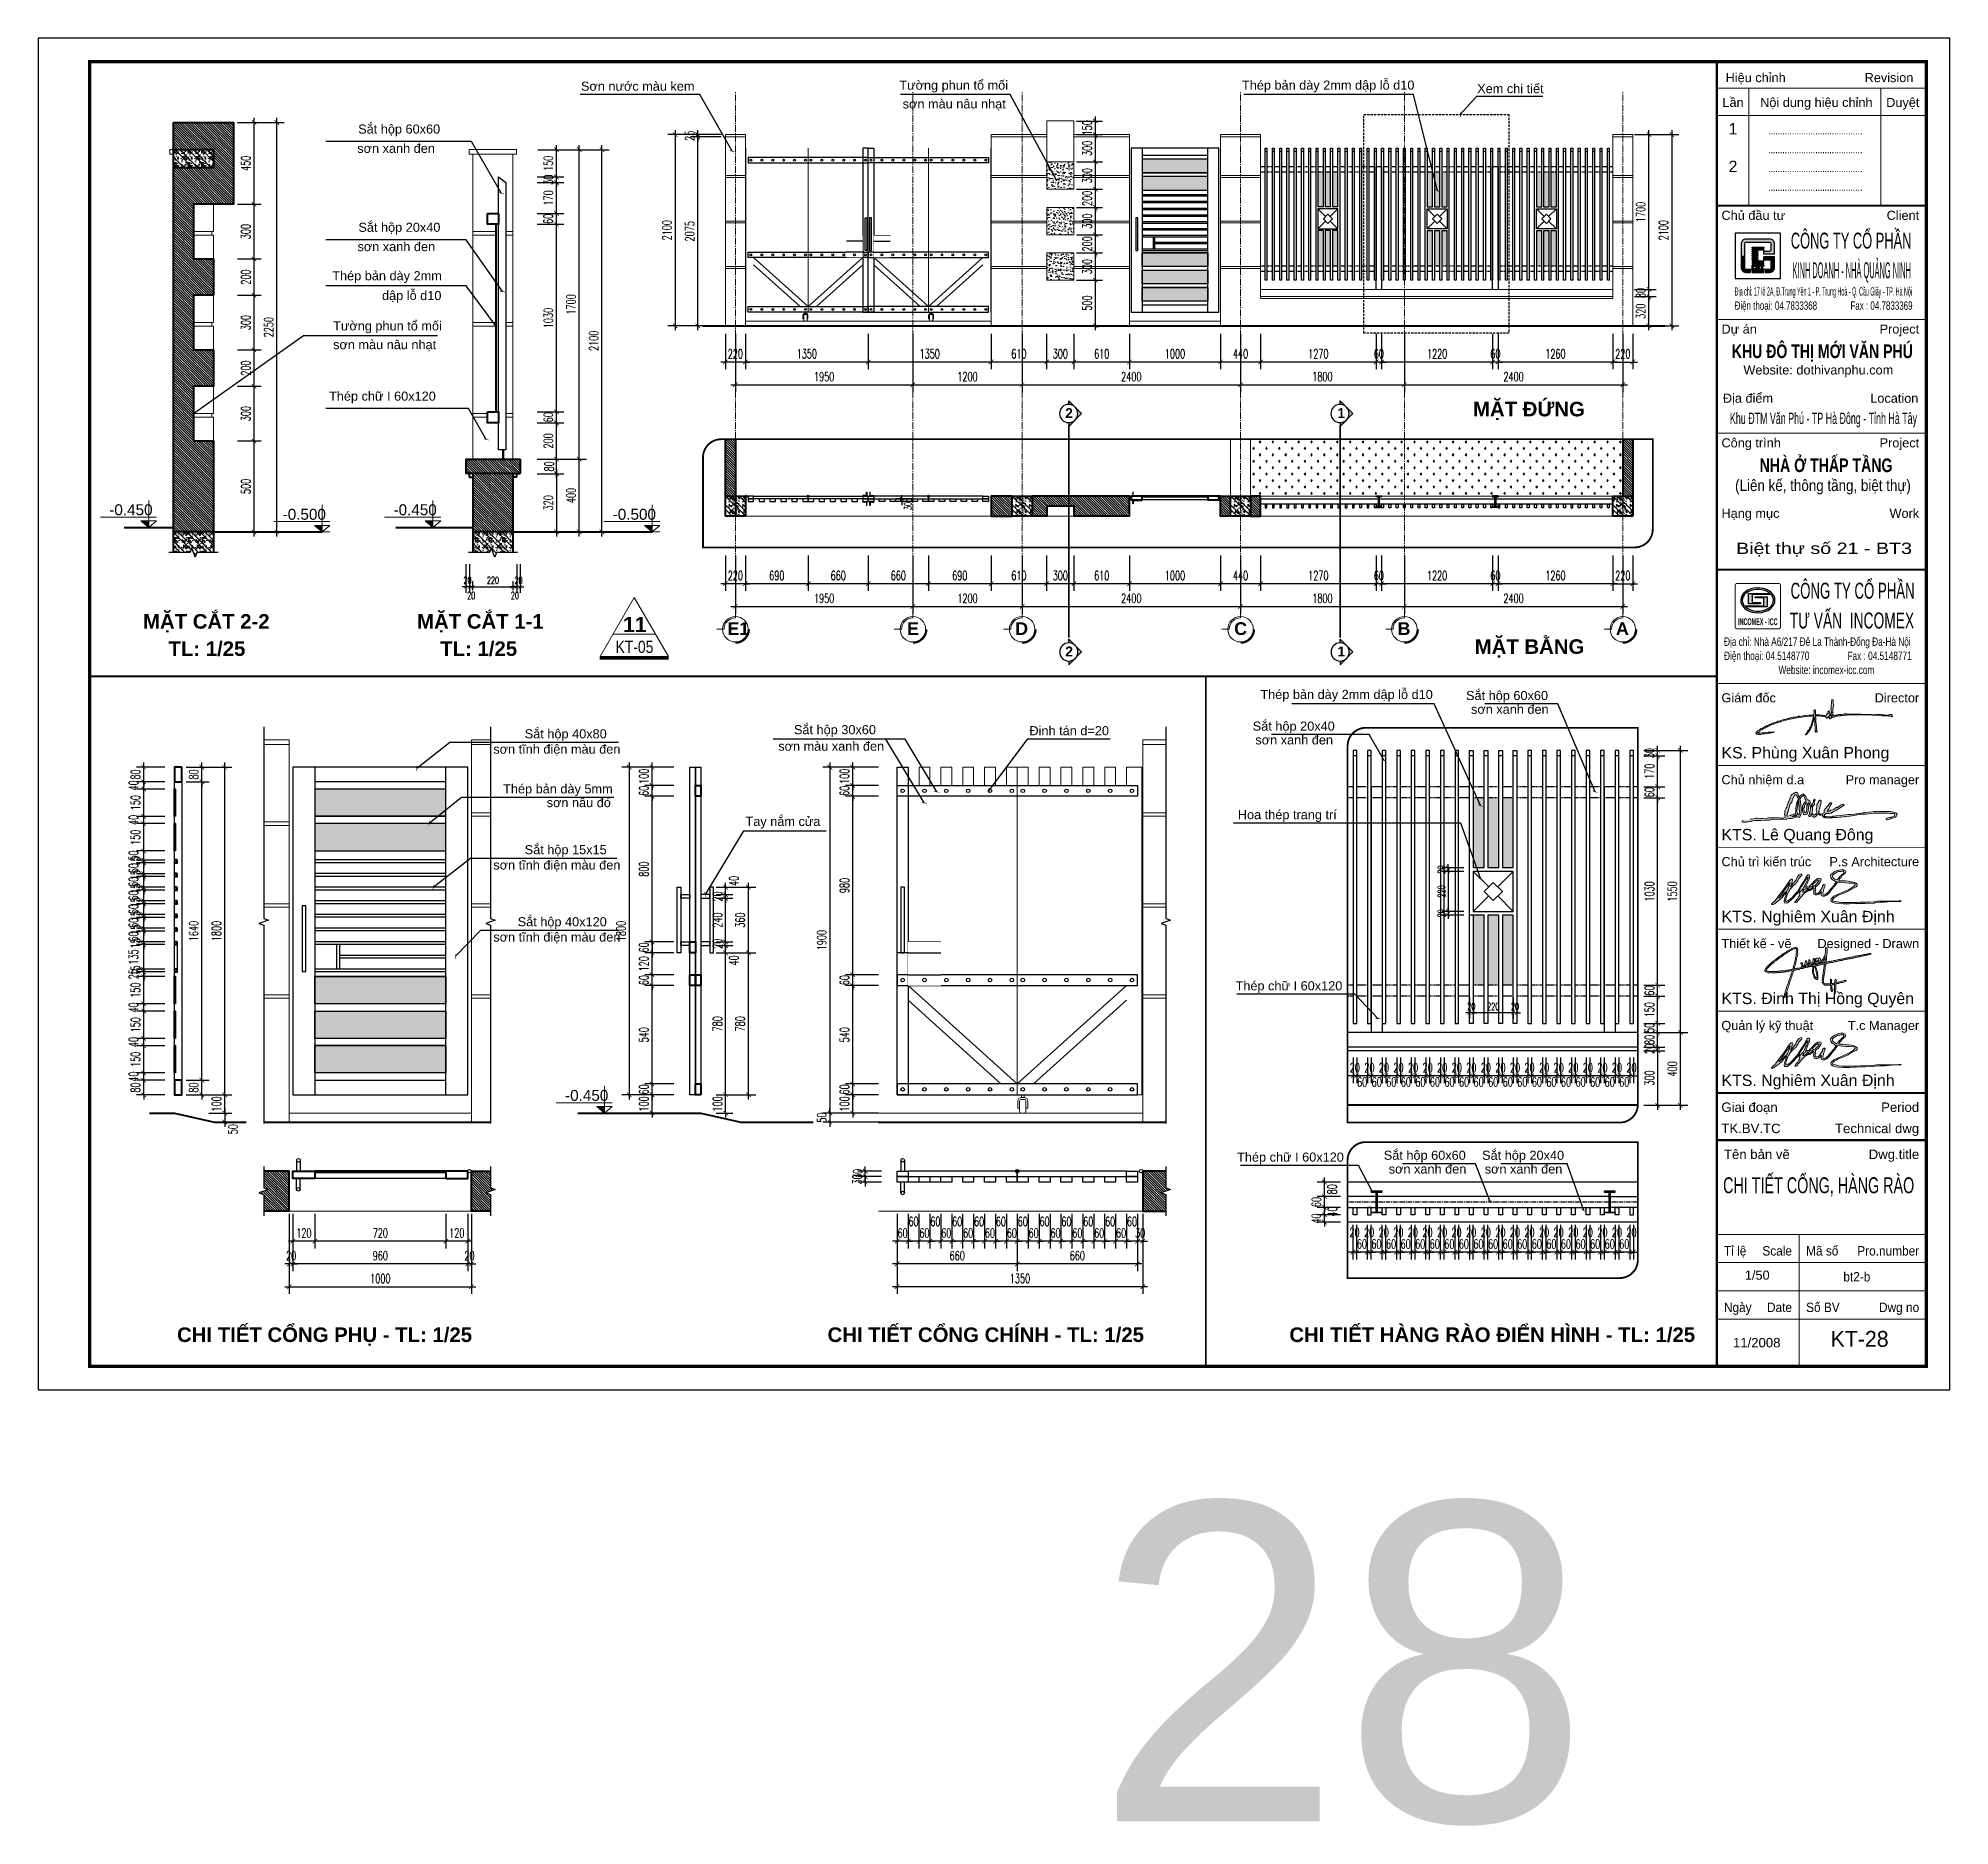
# Model space of a CAD drawing. Header units: millimetres. Extents: x -229618 to 2906, y -178063 to 96806.
# Drawn here: x -147429 to -126427, y -83491 to -63851 of the extents above; entities that cross this region are included whole.
import ezdxf
from ezdxf.enums import TextEntityAlignment as Align

# ---------------------------------------------------------------- set-up
doc = ezdxf.new("R2010")
doc.units = ezdxf.units.MM
doc.header["$LTSCALE"] = 200
doc.header["$MEASUREMENT"] = 0
doc.set_wipeout_variables(frame=1)
doc.header["$PDMODE"] = 3
doc.header["$PDSIZE"] = 50
for name, pattern in [('CENTER', [2, 1.25, -0.25, 0.25, -0.25]), ('CENTER2', [1.125, 0.75, -0.125, 0.125, -0.125]), ('DASHED2', [0.375, 0.25, -0.125]), ('DOT2', [0.125, 0, -0.125]), ('HIDDEN', [0.375, 0.25, -0.125]), ('HIDDEN2', [0.1875, 0.125, -0.0625])]:
    doc.linetypes.add(name, pattern=pattern)
doc.layers.get('0').update_dxf_attribs({"color": 95, "linetype": 'CONTINUOUS'})
doc.layers.get('DEFPOINTS').update_dxf_attribs({"linetype": 'CONTINUOUS'})
for name, color, linetype, lineweight in [('1noithat', 146, 'CONTINUOUS', 13), ('cat', 1, 'CONTINUOUS', 40), ('hatch', 250, 'CONTINUOUS', 5), ('KH cat', 2, 'HIDDEN2', 50), ('khuat', 8, 'DASHED2', 15), ('nho', 252, 'CONTINUOUS', 15), ('thay', 7, 'CONTINUOUS', 18), ('tim', 18, 'CENTER2', 9)]:
    doc.layers.add(name, color=color, linetype=linetype, lineweight=lineweight)
for name, color, linetype in [('CUA', 145, 'CONTINUOUS'), ('DIM', 251, 'CONTINUOUS'), ('KHUNGTEN', 7, 'CONTINUOUS'), ('KICHTHUOC', 8, 'CONTINUOUS'), ('NETTHAY', 252, 'CONTINUOUS'), ('NOITHAT', 99, 'CONTINUOUS'), ('Tentruc', 7, 'CONTINUOUS'), ('TEXT', 33, 'CONTINUOUS'), ('TRUC', 251, 'CENTER'), ('VLIEU', 15, 'CONTINUOUS')]:
    doc.layers.add(name, color=color, linetype=linetype)
doc.layers.add('in', color=203, linetype='CONTINUOUS', lineweight=5, plot=False)
doc.styles.add('Aria H B iso', font='Vharialb_0.ttf')
doc.styles.add('Aria H iso', font='Vharial_0.ttf')
doc.styles.add('Arial iso', font='vnarial_0.ttf')
doc.styles.add('Arial N   H iso', font='Vharialn_0.ttf')
doc.styles.add('Arial N  iso', font='vnarialn_0.ttf')
doc.styles.add('khung', font='Vhcentn_0.ttf')
doc.styles.add('NHO2', font='vncc-rms.shx', dxfattribs={"width": 0.65})
doc.styles.add('Scale', font='vnsimli.shx', dxfattribs={"width": 0.65, "bigfont": 'bigfont.shx'})
doc.styles.add('TEXT1', font='Vhavan_0.ttf', dxfattribs={"height": 200})
doc.dimstyles.new('Scale', dxfattribs={"dimscale": 75, "dimtxt": 2, "dimasz": 1, "dimexe": 1.6, "dimexo": 0, "dimgap": 0.8, "dimtad": 1, "dimdec": 0, "dimzin": 0, "dimdsep": 46, "dimtxsty": 'Scale', "dimblk": 'ARCHTICK', "dimcen": 0.1, "dimdle": 1, "dimclrd": 256, "dimclre": 256, "dimclrt": 3, "dimadec": 0, "dimazin": 0, "dimtfac": 1, "dimtdec": 0, "dimtix": 1, "dimtmove": 2, "dimatfit": 3, "dimldrblk": 'ARCHTICK', "dimfxl": 0, "dimtolj": 1, "dimtzin": 0, "dimarcsym": 0})
pattern_1 = [(135, (-198908.232, 162971.12), (13.2582521, 13.2582521), [])]
pattern_2 = [(90, (-199393.9506, 168946.281), (8.48528137, 8.48528137), [2.25, -14.72056276]), (135, (-199393.95, 168946.281), (8.4852814, 8.4852814), [2.25, -9.75]), (45, (-199393.95, 168946.281), (8.4852814, -8.4852814), [2.25, -9.75]), (225, (-199393.95, 168946.281), (-8.4852814, 8.4852814), [2.25, -9.75]), (315, (-199393.95, 168946.281), (-8.4852814, -8.4852814), [2.25, -9.75]), (270, (-199393.9506, 168946.281), (-8.48528137, -8.48528137), [2.25, -14.72056276]), (180, (-199393.9506, 168946.281), (-8.48528137, 8.48528137), [2.25, -14.72056276]), (7e-15, (-199393.9506, 168946.281), (8.48528137, -8.48528137), [2.25, -14.72056276])]
pattern_3 = [(90, (-199393.9506, 168996.281), (8.48528137, 8.48528137), [2.25, -14.72056276]), (135, (-199393.95, 168996.281), (8.4852814, 8.4852814), [2.25, -9.75]), (45, (-199393.95, 168996.281), (8.4852814, -8.4852814), [2.25, -9.75]), (225, (-199393.95, 168996.281), (-8.4852814, 8.4852814), [2.25, -9.75]), (315, (-199393.95, 168996.281), (-8.4852814, -8.4852814), [2.25, -9.75]), (270, (-199393.9506, 168996.281), (-8.48528137, -8.48528137), [2.25, -14.72056276]), (180, (-199393.9506, 168996.281), (-8.48528137, 8.48528137), [2.25, -14.72056276]), (7e-15, (-199393.9506, 168996.281), (8.48528137, -8.48528137), [2.25, -14.72056276])]
pattern_4 = [(135, (-149168.331, 136244.083), (13.2582521, 13.2582521), [])]
pattern_5 = [(180, (-149293.27, 136263.33), (0, 150), [0, -150]), (180, (-149187.3, 136328.18), (0, 150), [0, -150]), (180, (-149192, 136301.77), (0, 150), [0, -150]), (180, (-149244.84, 136314.1), (0, 150), [0, -150]), (180, (-149216.37, 136357.23), (0, 150), [0, -150]), (180, (-149208.73, 136338.16), (0, 150), [0, -150]), (180, (-149222.24, 136370.14), (0, 150), [0, -150]), (180, (-149201.4, 136382.76), (0, 150), [0, -150]), (180, (-149230.16, 136349.9), (0, 150), [0, -150]), (180, (-149182.02, 136350.48), (0, 150), [0, -150]), (180, (-149278.01, 136351.07), (0, 150), [0, -150]), (180, (-149299.73, 136355.18), (0, 150), [0, -150]), (180, (-149288.58, 136339.92), (0, 150), [0, -150]), (180, (-149291.8, 136319.38), (0, 150), [0, -150]), (180, (-149252.76, 136337.28), (0, 150), [0, -150]), (180, (-149251.59, 136295.9), (0, 150), [0, -150]), (180, (-149251.59, 136282.99), (0, 150), [0, -150]), (180, (-149180.55, 136280.05), (0, 150), [0, -150]), (180, (-149239.85, 136297.66), (0, 150), [0, -150]), (180, (-149240.44, 136247.78), (0, 150), [0, -150]), (180, (-149224.29, 136279.76), (0, 150), [0, -150]), (180, (-149225.46, 136265.09), (0, 150), [0, -150]), (180, (-149206.09, 136254.23), (0, 150), [0, -150]), (180, (-149216.07, 136274.19), (0, 150), [0, -150]), (180, (-149209.03, 136280.35), (0, 150), [0, -150]), (135, (-149288.32, 136275.74), (0, 150.000046), [12, -200.1321]), (45, (-149296.8, 136284.23), (150.000046, 0), [12, -200.1321]), (270, (-149288.32, 136292.71), (-150, -3e-14), [16.97055, -133.02945]), (7e-15, (-149283.11, 136277.65), (2e-14, -150), [18, -132]), (270, (-149265.11, 136277.65), (-150, -3e-14), [18, -132]), (135, (-149265.11, 136259.65), (0, 150.000046), [25.4559, -186.6762]), (90, (-149227.6, 136288.02), (150, 9e-15), [25.2, -124.8]), (7e-15, (-149227.6, 136313.22), (2e-14, -150), [25.2, -124.8]), (225, (-149202.4, 136313.22), (-150.000046, -3e-14), [35.6382, -176.4939]), (45, (-149206.26, 136261.05), (150.000046, 0), [10.5, -201.6321]), (315, (-149198.83, 136268.48), (2e-14, -150.000046), [10.5, -201.6321]), (180, (-149191.4, 136261.05), (0, 150), [14.84925, -135.15075]), (180, (-149261.08, 136362.46), (0, 150), [20.625, -129.375]), (90, (-149281.71, 136362.46), (150, 9e-15), [20.625, -129.375]), (315, (-149281.71, 136383.08), (2e-14, -150.000046), [29.1681, -182.96385]), (270, (-149243.74, 136365.45), (-150, -3e-14), [18.75, -131.25]), (180, (-149243.74, 136346.7), (0, 150), [18.75, -131.25]), (45, (-149262.49, 136346.7), (150.000046, 0), [26.51655, -185.61555]), (135, (-149253.28, 136371.22), (0, 150.000046), [12.75, -199.3821]), (45, (-149262.29, 136380.24), (150.000046, 0), [12.75, -199.3821]), (270, (-149253.28, 136389.26), (-150, -3e-14), [18.0312, -131.9688]), (45, (-149194.38, 136360.42), (150.000046, 0), [21.21315, -190.9188]), (180, (-149179.38, 136360.42), (0, 150), [15, -135]), (270, (-149179.38, 136375.42), (-150, -3e-14), [15, -135]), (135, (-149168.33, 136244.08), (74.24621, 74.24621), []), (135, (-149220.83, 136244.08), (74.24621, 74.24621), [])]
pattern_6 = [(90, (-272580.354, 396152.224), (16.97056274, 16.97056274), [4.5, -29.4411255]), (135, (-272580.354, 396152.224), (16.9705627, 16.9705627), [4.5, -19.5]), (45, (-272580.354, 396152.224), (16.9705627, -16.9705627), [4.5, -19.5]), (225, (-272580.354, 396152.224), (-16.9705627, 16.9705627), [4.5, -19.5]), (315, (-272580.354, 396152.224), (-16.9705627, -16.9705627), [4.5, -19.5]), (270, (-272580.354, 396152.224), (-16.97056274, -16.97056274), [4.5, -29.4411255]), (180, (-272580.354, 396152.224), (-16.97056274, 16.97056274), [4.5, -29.4411255]), (7e-15, (-272580.354, 396152.224), (16.97056274, -16.97056274), [4.5, -29.4411255])]
pattern_7 = [(90, (-272580.354, 396252.224), (16.97056274, 16.97056274), [4.5, -29.4411255]), (135, (-272580.354, 396252.224), (16.9705627, 16.9705627), [4.5, -19.5]), (45, (-272580.354, 396252.224), (16.9705627, -16.9705627), [4.5, -19.5]), (225, (-272580.354, 396252.224), (-16.9705627, 16.9705627), [4.5, -19.5]), (315, (-272580.354, 396252.224), (-16.9705627, -16.9705627), [4.5, -19.5]), (270, (-272580.354, 396252.224), (-16.97056274, -16.97056274), [4.5, -29.4411255]), (180, (-272580.354, 396252.224), (-16.97056274, 16.97056274), [4.5, -29.4411255]), (7e-15, (-272580.354, 396252.224), (16.97056274, -16.97056274), [4.5, -29.4411255])]

msp = doc.modelspace()

# ---------------------------------------------------------------- texts
at = {"layer": 'TEXT', "style": 'Arial iso'}
for s, p in [('S¬n n\xadíc mµu kem ', (-141465.4, -64427.5)), ('T\xadêng phun tæ mèi ', (-137967.7, -64416.1)), ('ThÐp b¶n dµy 2mm dËp lç d10 ', (-134203.2, -64415.6)), ('Xem chi tiÕt ', (-131618.9, -64454.2)), ('s¬n mµu n©u nh¹t', (-137930.7, -64622)), ('S¾t hép 60x60', (-143913.6, -64898.3)), ('s¬n xanh ®en ', (-143923.2, -65110.5)), ('S¾t hép 20x40', (-143911.1, -65977.7)), ('s¬n xanh ®en ', (-143920.8, -66190)), ('ThÐp b¶n dµy 2mm', (-144198, -66510.1)), ('dËp lç d10 ', (-143651.3, -66727.6)), ('T\xadêng phun tæ mèi ', (-144188.6, -67060.9)), ('s¬n mµu n©u nh¹t', (-144188.6, -67266.9)), ('ThÐp ch÷ I 60x120 ', (-144233.5, -67833)), ('ThÐp b¶n dµy 2mm dËp lç d10 ', (-134001, -71110.5)), ('S¾t hép 60x60', (-131741.1, -71122.3)), ('s¬n xanh ®en ', (-131686.4, -71273.5)), ('S¾t hép 20x40', (-134084.7, -71458.7)), ('s¬n tÜnh ®iÖn mµu ®en ', (-142428.4, -71711.4)), ('S¾t hép 40x80', (-142083.3, -71543.1)), ('s¬n xanh ®en ', (-134055.8, -71609.9)), ('ThÐp b¶n dµy 5mm', (-142320.7, -72147.9)), ('s¬n n©u ®á', (-141842.3, -72299.1)), ('Hoa thÐp trang trÝ', (-134248.4, -72431.5)), ('S¾t hép 15x15', (-142083.8, -72816.3)), ('s¬n tÜnh ®iÖn mµu ®en ', (-142428.4, -72984.5)), ('S¾t hép 40x120', (-142161, -73608.1)), ('s¬n tÜnh ®iÖn mµu ®en ', (-142428.4, -73776.3)), ('ThÐp ch÷ I 60x120 ', (-134273.7, -74311.9)), ('ThÐp ch÷ I 60x120 ', (-134256.7, -76194.1)), ('S¾t hép 60x60', (-132645.2, -76173.6)), ('s¬n xanh ®en ', (-132590.5, -76324.8)), ('S¾t hép 20x40', (-131564.8, -76174)), ('s¬n xanh ®en ', (-131535.8, -76325.2))]:
    msp.add_text(s, height=100, dxfattribs=at).set_placement(p)
at = {"layer": 'TEXT', "style": 'Aria H B iso'}
for s, p in [('mÆt ®øng', (-131050.4, -68005.2)), ('mÆt c¾t 2-2', (-145581.9, -70338.1)), ('mÆt c¾t 1-1', (-142571.1, -70338.1)), ('tl: 1/25', (-145575.3, -70637.7)), ('tl: 1/25', (-142589.6, -70637.7)), ('mÆt b»ng', (-131043.7, -70614.7)), ('chi tiÕt cæng phô - TL: 1/25', (-144282.7, -78175.8)), ('chi tiÕt cæng chÝnh - tl: 1/25', (-137018.1, -78175.8)), ('chi tiÕt hµng rµo ®iÓn h×nh - TL: 1/25', (-131453.4, -78175.8))]:
    msp.add_text(s, height=160, dxfattribs=at).set_placement(p, align=Align.CENTER)
at = {"layer": 'TEXT', "char_height": 100, "style": 'Arial iso'}
for s, insert, attachment_point in [('S¾t hép 30x60', (-138224.8, -71463.1), 6), ('§inh t¸n d=20', (-136538.1, -71459.7), 4), ('s¬n mµu xanh ®en', (-138134.7, -71629.8), 6), ('Tay n¾m cöa', (-139657.8, -72470.4), 4)]:
    msp.add_mtext(s, dxfattribs=dict(at, insert=insert, attachment_point=attachment_point))
at = {"layer": 'VLIEU', "style": 'Aria H iso'}
msp.add_text('28', height=3500, dxfattribs=at).set_placement((-135823.4, -83441.5))

# ---------------------------------------------------------------- blocks, each defined once
blk = doc.blocks.new('_ArchTick')
at = {"color": 0, "linetype": 'ByBlock', "const_width": 0.15}
blk.add_lwpolyline([(-0.5, -0.5), (0.5, 0.5)], dxfattribs=at)
blk = doc.blocks.new('*D1444')
at = {"layer": 'DEFPOINTS', "color": 0, "linetype": 'Continuous'}
for p in [(-137941, -68911), (-137821, -68911), (-137821, -68941)]:
    blk.add_point(p, dxfattribs=at)
at = {"layer": 'DIM', "linetype": 'Continuous', "lineweight": -2}
for p, q in [((-137941, -68911), (-137941, -68871)), ((-137821, -68911), (-138005, -68911)), ((-137821, -68941), (-138005, -68941)), ((-137941, -68941), (-137941, -68911)), ((-137941, -68941), (-137941, -68981))]:
    blk.add_line(p, q, dxfattribs=at)
at = {"layer": 'DIM', "linetype": 'Continuous', "lineweight": -2, "xscale": 40, "yscale": 40, "zscale": 40}
for p, rotation in [((-137941, -68911), 270), ((-137941, -68941), 90)]:
    blk.add_blockref('_ArchTick', p, dxfattribs=dict(at, rotation=rotation))
at = {"layer": 'DIM', "color": 3, "linetype": 'Continuous', "insert": (-137873, -68990), "char_height": 80, "attachment_point": 5, "rotation": 90, "style": 'Scale'}
blk.add_mtext('\\A1;30', dxfattribs=at)
blk = doc.blocks.new('LO GO NHA QUANG NINH')
at = {"layer": 'hatch', "lineweight": -2}
for points in [[(865, 759, 0.414214), (759, 865), (241, 865, 0.414214), (135, 759), (135, 500), (205, 500), (205, 759, -0.414214), (241, 795), (759, 795, -0.414214), (795, 759), (795, 640, -0.414214), (759, 604), (632, 604), (632, 533), (865, 533)], [(342, 205), (241, 205, -0.414214), (205, 241), (205, 500), (135, 500), (135, 241, 0.414214), (241, 135), (342, 135)], [(865, 474), (632, 474), (632, 404), (759, 404, -0.414214), (795, 368), (795, 241, -0.414214), (759, 205), (658, 205), (658, 135), (759, 135, 0.414214), (865, 241)]]:
    blk.add_hatch(color=32, dxfattribs=at).paths.add_polyline_path(points)
h = blk.add_hatch(color=32, dxfattribs=at)
h.paths.add_polyline_path([(378, 428), (499, 428), (499, 404), (378, 404)])
h.paths.add_polyline_path([(378, 472), (499, 472), (499, 448), (378, 448)])
h.paths.add_polyline_path([(378, 516), (499, 516), (499, 492), (378, 492)])
h.paths.add_polyline_path([(378, 560), (499, 560), (499, 536), (378, 536)])
h.paths.add_polyline_path([(378, 604), (499, 604), (499, 580), (378, 580)])
h.paths.add_polyline_path([(378, 648), (632, 648), (632, 624), (378, 624)])
h.paths.add_polyline_path([(378, 692), (632, 692), (632, 668), (378, 668)])
h = blk.add_hatch(color=32, dxfattribs=at)
h.paths.add_polyline_path([(378, 316), (632, 316), (632, 340), (378, 340)])
h.paths.add_polyline_path([(378, 360), (632, 360), (632, 384), (378, 384)])
h.paths.add_polyline_path([(632, 216), (632, 188), (578, 188), (578, 296), (632, 296), (632, 268), (606, 268), (606, 216)])
h.paths.add_polyline_path([(558, 216), (558, 188), (503, 188), (503, 296), (558, 296), (558, 268), (532, 268), (532, 216)])
h.paths.add_polyline_path([(458, 216), (403, 216), (403, 268), (458, 268)], flags=16)
h.paths.add_polyline_path([(483, 188), (378, 188), (378, 296), (483, 296)])
h.paths.add_polyline_path([(378, 135), (632, 135), (632, 168), (378, 168)])
for p, q in [((632, 533), (632, 604)), ((865, 533), (632, 533)), ((865, 474), (632, 474)), ((632, 404), (632, 474)), ((342, 205), (342, 135)), ((658, 205), (658, 135))]:
    blk.add_line(p, q, dxfattribs=at)
for points in [[(865, 533), (865, 759, 0.414214), (759, 865), (241, 865, 0.414214), (135, 759), (135, 241, 0.414214), (241, 135), (342, 135)], [(632, 604), (759, 604, 0.414214), (795, 640), (795, 759, 0.414214), (759, 795), (241, 795, 0.414214), (205, 759), (205, 241, 0.414214), (241, 205), (342, 205)], [(658, 135), (759, 135, 0.414214), (865, 241), (865, 474)], [(658, 205), (759, 205, 0.414214), (795, 241), (795, 368, 0.414214), (759, 404), (632, 404)]]:
    blk.add_lwpolyline(points, format="xyb", dxfattribs=at)
for points in [[(378, 692), (632, 692), (632, 668), (378, 668)], [(378, 648), (632, 648), (632, 624), (378, 624)], [(378, 604), (499, 604), (499, 580), (378, 580)], [(378, 560), (499, 560), (499, 536), (378, 536)], [(378, 516), (499, 516), (499, 492), (378, 492)], [(378, 472), (499, 472), (499, 448), (378, 448)], [(378, 428), (499, 428), (499, 404), (378, 404)], [(378, 360), (632, 360), (632, 384), (378, 384)], [(378, 316), (632, 316), (632, 340), (378, 340)], [(483, 188), (378, 188), (378, 296), (483, 296)], [(378, 135), (632, 135), (632, 168), (378, 168)], [(458, 216), (403, 216), (403, 268), (458, 268)]]:
    blk.add_lwpolyline(points, close=True, dxfattribs=at)
for points in [[(558, 216), (558, 188), (503, 188), (503, 296), (558, 296), (558, 268), (532, 268), (532, 216), (558, 216)], [(632, 216), (632, 188), (578, 188), (578, 296), (632, 296), (632, 268), (606, 268), (606, 216), (632, 216)]]:
    blk.add_lwpolyline(points, dxfattribs=at)
at = {"layer": 'thay', "lineweight": -2}
blk.add_lwpolyline([(0, 0), (1000, 0), (1000, 1000), (0, 1000)], close=True, dxfattribs=at)
blk = doc.blocks.new('a dong')
at = {"layer": 'hatch', "ltscale": 30}
h = blk.add_hatch(color=256, dxfattribs=at)
h.paths.add_polyline_path([(989, 288), (981, 297), (976, 303), (962, 308), (954, 308), (948, 319), (945, 326), (931, 354), (919, 372), (912, 378), (897, 392), (889, 394), (879, 390), (869, 384), (862, 378), (852, 370), (849, 365), (840, 357), (834, 349), (840, 337), (844, 316), (850, 333), (857, 342), (871, 357), (877, 363), (885, 370), (892, 372), (897, 371), (903, 363), (911, 343), (917, 325), (927, 314), (931, 305), (928, 286), (922, 279), (915, 273), (904, 259), (893, 240), (887, 223), (881, 213), (881, 195), (880, 180), (879, 165), (879, 151), (887, 125), (892, 110), (895, 98), (904, 87), (928, 92), (938, 92), (948, 99), (955, 115), (961, 126), (962, 137), (962, 146), (964, 160), (969, 171), (970, 182), (970, 195), (970, 206), (968, 211), (965, 222), (965, 236), (963, 249), (962, 259), (963, 264), (974, 267), (984, 245), (986, 237), (990, 219), (993, 210), (996, 193), (996, 188), (994, 147), (993, 138), (989, 129), (985, 124), (978, 86), (971, 80), (973, 66), (986, 64), (993, 64), (999, 66), (1005, 84), (1004, 93), (1005, 102), (1012, 106), (1016, 100), (1019, 90), (1020, 81), (1023, 71), (1030, 65), (1042, 55), (1051, 53), (1059, 55), (1073, 64), (1083, 68), (1098, 92), (1107, 99), (1114, 96), (1120, 91), (1129, 83), (1150, 82), (1164, 87), (1172, 87), (1175, 82), (1175, 73), (1181, 61), (1189, 56), (1196, 51), (1207, 49), (1213, 49), (1221, 45), (1226, 43), (1253, 43), (1270, 43), (1283, 43), (1307, 45), (1318, 45), (1329, 48), (1364, 49), (1380, 51), (1393, 52), (1425, 56), (1439, 56), (1478, 58), (1502, 63), (1521, 64), (1563, 70), (1572, 68), (1655, 83), (1689, 89), (1723, 93), (1750, 96), (1779, 97), (1810, 100), (1855, 104), (1888, 110), (1922, 111), (1958, 113), (2041, 113), (2085, 115), (2119, 111), (2162, 110), (2184, 106), (2203, 106), (2224, 103), (2228, 96), (2227, 87), (2220, 71), (2191, 58), (2176, 52), (2162, 50), (2147, 48), (2126, 45), (2113, 40), (2101, 33), (2102, 26), (2112, 20), (2120, 16), (2134, 19), (2151, 26), (2159, 26), (2185, 34), (2201, 42), (2217, 46), (2239, 56), (2249, 64), (2256, 73), (2261, 82), (2262, 98), (2254, 106), (2254, 115), (2204, 129), (2189, 133), (2160, 139), (2144, 138), (2111, 137), (2100, 136), (2077, 137), (1998, 138), (1980, 140), (1963, 137), (1929, 135), (1901, 132), (1803, 121), (1786, 120), (1764, 118), (1743, 115), (1727, 110), (1711, 107), (1680, 105), (1667, 103), (1647, 99), (1583, 93), (1547, 95), (1384, 72), (1371, 72), (1353, 68), (1326, 67), (1313, 61), (1284, 61), (1229, 64), (1212, 65), (1206, 66), (1201, 84), (1205, 91), (1211, 99), (1228, 107), (1243, 109), (1264, 109), (1286, 114), (1300, 113), (1333, 137), (1361, 147), (1382, 162), (1433, 193), (1480, 225), (1489, 229), (1490, 237), (1479, 242), (1463, 241), (1446, 235), (1430, 226), (1411, 208), (1394, 196), (1371, 196), (1350, 174), (1335, 167), (1321, 161), (1306, 158), (1293, 155), (1269, 140), (1255, 139), (1245, 138), (1246, 142), (1249, 148), (1253, 157), (1255, 164), (1266, 172), (1267, 175), (1284, 219), (1296, 235), (1304, 248), (1308, 257), (1309, 263), (1299, 266), (1291, 266), (1287, 263), (1276, 253), (1265, 238), (1256, 227), (1248, 215), (1233, 199), (1225, 190), (1208, 170), (1198, 150), (1198, 142), (1200, 127), (1196, 117), (1178, 108), (1168, 101), (1154, 98), (1138, 98), (1131, 100), (1124, 105), (1123, 110), (1116, 120), (1119, 126), (1125, 134), (1119, 145), (1126, 162), (1129, 172), (1134, 188), (1134, 203), (1137, 213), (1140, 220), (1148, 245), (1148, 257), (1152, 275), (1152, 288), (1152, 294), (1149, 299), (1142, 304), (1136, 304), (1127, 300), (1122, 292), (1119, 283), (1111, 268), (1105, 261), (1100, 247), (1090, 236), (1093, 202), (1088, 191), (1085, 180), (1083, 156), (1087, 139), (1090, 128), (1095, 119), (1088, 115), (1078, 104), (1067, 94), (1052, 86), (1043, 89), (1039, 95), (1030, 103), (1026, 111), (1023, 124), (1024, 136), (1027, 146), (1027, 156), (1027, 169), (1027, 178), (1027, 184), (1027, 194), (1036, 215), (1044, 226), (1055, 239), (1052, 268), (1057, 284), (1061, 296), (1066, 302), (1059, 318), (1044, 298), (1043, 287), (1042, 276), (1035, 268), (1031, 261), (1024, 241), (1025, 232), (1025, 221), (1021, 210), (1010, 200), (1007, 205), (1006, 211), (1006, 241), (1005, 252), (1004, 257), (998, 269), (993, 278)])
h.paths.add_polyline_path([(938, 265), (947, 251), (951, 235), (944, 218), (945, 183), (946, 164), (941, 143), (939, 136), (925, 123), (919, 123), (911, 125), (905, 132), (904, 147), (903, 156), (902, 190), (909, 207), (913, 221), (915, 234), (920, 241), (927, 253)], flags=16)
h.paths.add_polyline_path([(806, 412), (796, 418), (783, 416), (776, 414), (761, 407), (754, 403), (743, 396), (728, 385), (717, 369), (712, 360), (707, 352), (701, 338), (696, 324), (687, 291), (681, 283), (672, 268), (668, 259), (652, 201), (644, 188), (638, 178), (625, 146), (625, 129), (625, 122), (621, 92), (627, 78), (627, 71), (627, 62), (627, 56), (629, 49), (626, 48), (611, 43), (562, 42), (555, 42), (539, 46), (516, 47), (484, 45), (477, 44), (458, 43), (412, 45), (399, 44), (384, 44), (366, 42), (300, 35), (276, 36), (222, 40), (202, 40), (190, 37), (159, 30), (139, 27), (122, 26), (83, 13), (68, 12), (44, 11), (33, 12), (15, 4), (0, 0), (0, -9), (7, -18), (37, -18), (46, -18), (66, -18), (76, -15), (91, -12), (111, -9), (130, -7), (140, -2), (154, -1), (188, 7), (230, 7), (248, 7), (268, 4), (278, 8), (338, 10), (362, 10), (385, 11), (399, 13), (414, 15), (556, 23), (608, 23), (636, 22), (652, 30), (691, 33), (710, 37), (721, 36), (774, 51), (785, 55), (795, 58), (802, 61), (809, 59), (820, 53), (827, 51), (843, 61), (847, 75), (850, 80), (859, 91), (864, 130), (864, 144), (864, 157), (865, 172), (864, 179), (858, 224), (859, 247), (853, 273), (850, 287), (848, 307), (844, 316), (840, 337), (834, 349), (825, 361), (811, 398)])
h.paths.add_polyline_path([(782, 384), (798, 365), (804, 352), (812, 339), (822, 325), (827, 304), (828, 291), (829, 291), (828, 290), (829, 286), (828, 272), (828, 258), (834, 214), (834, 193), (835, 168), (836, 155), (837, 133), (837, 123), (835, 112), (833, 100), (822, 87), (820, 89), (818, 91), (817, 92), (815, 94), (808, 102), (802, 120), (801, 146), (802, 165), (803, 184), (806, 204), (810, 213), (815, 246), (815, 250), (815, 262), (815, 275), (818, 284), (822, 290), (828, 291), (827, 304), (822, 325), (818, 314), (813, 304), (807, 294), (802, 280), (802, 267), (795, 260), (794, 252), (790, 220), (790, 215), (788, 211), (786, 203), (784, 192), (785, 177), (785, 166), (785, 151), (782, 132), (783, 123), (781, 115), (781, 105), (768, 103), (743, 97), (723, 87), (705, 78), (663, 68), (657, 71), (653, 81), (658, 95), (664, 129), (670, 137), (697, 241), (726, 274), (729, 290), (730, 305), (763, 374)], flags=16)
h.paths.add_polyline_path([(785, 88), (787, 87), (790, 87), (792, 84), (795, 81), (789, 77), (783, 73), (780, 72), (777, 71), (766, 70), (749, 64), (741, 62), (731, 62), (726, 63), (725, 65), (733, 67), (740, 70), (746, 73), (756, 75), (765, 79), (768, 81), (776, 84)], flags=16)
for points in [[(15, 4), (0, 0), (0, -9), (7, -18), (37, -18), (46, -18), (66, -18), (76, -15), (91, -12), (111, -9), (130, -7), (140, -2), (154, -1), (188, 7), (230, 7), (248, 7), (268, 4), (278, 8), (338, 10), (362, 10), (385, 11), (399, 13), (414, 15), (556, 23), (608, 23), (636, 22), (652, 30), (691, 33), (710, 37), (721, 36), (774, 51), (785, 55), (795, 58), (802, 61), (809, 59), (820, 53), (827, 51), (827, 51), (843, 61), (847, 75), (850, 80), (859, 91), (864, 130), (864, 144), (864, 157), (865, 172), (864, 179), (858, 224), (859, 247), (853, 273), (850, 287), (848, 307), (844, 316), (840, 337), (834, 349), (825, 361), (811, 398), (806, 412), (796, 418), (783, 416), (776, 414), (761, 407), (754, 403), (743, 396), (728, 385), (717, 369), (712, 360), (707, 352), (701, 338), (696, 324), (687, 291), (681, 283), (672, 268), (668, 259), (652, 201), (644, 188), (638, 178), (625, 146), (625, 129), (625, 122), (621, 92), (627, 78), (627, 71), (627, 62), (627, 56), (629, 49), (626, 48), (611, 43), (562, 42), (555, 42), (539, 46), (516, 47), (484, 45), (477, 44), (458, 43), (412, 45), (399, 44), (384, 44), (366, 42), (300, 35), (276, 36), (222, 40), (202, 40), (190, 37), (159, 30), (139, 27), (122, 26)], [(781, 105), (768, 103), (743, 97), (723, 87), (705, 78), (663, 68), (657, 71), (653, 81), (658, 95), (664, 129), (670, 137), (697, 241), (726, 274), (729, 290), (730, 305), (763, 374), (782, 384), (782, 384), (782, 384), (798, 365), (804, 352), (812, 339), (822, 325), (822, 325), (827, 304), (829, 286), (828, 258), (834, 214), (834, 193), (835, 168), (836, 143), (837, 123), (833, 100), (833, 100), (822, 87), (822, 87), (808, 102), (802, 120), (801, 146), (803, 184), (806, 204), (806, 204), (814, 221), (815, 232), (815, 242), (815, 250), (815, 262), (815, 275), (818, 284), (822, 290), (828, 291)], [(781, 105), (781, 115), (783, 123), (782, 132), (785, 151), (785, 166), (785, 177), (784, 192), (786, 203), (788, 211), (790, 215), (790, 220), (794, 252), (795, 260), (802, 267), (802, 280), (807, 294), (813, 304), (818, 314), (818, 314), (822, 325), (822, 325)], [(822, 87), (833, 100), (835, 112), (837, 123), (837, 133), (836, 155), (835, 168), (834, 193), (834, 214), (828, 258), (828, 272), (829, 286), (828, 291), (829, 291), (820, 287), (815, 268), (815, 246), (810, 213), (802, 165), (801, 146), (802, 120), (808, 102), (815, 94), (815, 94), (815, 91)], [(834, 349), (840, 357), (849, 365), (852, 370), (862, 378), (869, 384), (879, 390), (889, 394), (897, 392), (912, 378), (919, 372), (931, 354), (945, 326), (948, 319), (954, 308), (962, 308), (976, 303), (981, 297), (989, 288), (993, 278), (998, 269), (1004, 257), (1005, 252), (1006, 241), (1006, 211), (1007, 205), (1010, 200), (1010, 200), (1010, 200), (1021, 210), (1025, 221), (1025, 232), (1024, 241), (1031, 261), (1035, 268), (1042, 276), (1043, 287), (1044, 298), (1059, 318), (1059, 318), (1066, 302), (1061, 296), (1057, 284), (1052, 268), (1055, 239), (1055, 239), (1044, 226), (1036, 215), (1027, 194), (1027, 184), (1027, 178), (1027, 169), (1027, 156), (1027, 146), (1024, 136), (1023, 124), (1026, 111), (1030, 103), (1030, 103), (1039, 95), (1043, 89), (1052, 86), (1067, 94), (1078, 104), (1088, 115), (1095, 119), (1090, 128), (1087, 139), (1083, 156), (1085, 180), (1088, 191), (1093, 202), (1090, 236), (1100, 247), (1105, 261), (1111, 268), (1119, 283), (1122, 292), (1127, 300), (1136, 304), (1142, 304), (1149, 299), (1152, 294), (1152, 288), (1152, 275), (1148, 257), (1148, 245), (1140, 220), (1137, 213), (1134, 203), (1134, 188), (1129, 172), (1126, 162), (1119, 145), (1119, 145), (1125, 134), (1119, 126), (1116, 120), (1123, 110), (1124, 105), (1131, 100), (1138, 98), (1154, 98), (1168, 101), (1178, 108), (1196, 117), (1200, 127), (1198, 142), (1198, 150), (1208, 170), (1225, 190), (1233, 199), (1248, 215), (1256, 227), (1265, 238), (1276, 253), (1287, 263), (1291, 266), (1299, 266), (1299, 266), (1309, 263), (1308, 257), (1304, 248), (1296, 235), (1284, 219), (1267, 175), (1266, 172), (1255, 164), (1253, 157), (1249, 148), (1246, 142), (1245, 138), (1255, 139), (1269, 140), (1293, 155), (1306, 158), (1321, 161), (1335, 167), (1350, 174), (1371, 196), (1394, 196), (1411, 208), (1430, 226), (1446, 235), (1463, 241), (1479, 242), (1479, 242), (1490, 237), (1489, 229), (1480, 225), (1433, 193), (1382, 162), (1361, 147), (1333, 137), (1300, 113), (1286, 114), (1264, 109), (1243, 109), (1228, 107), (1211, 99), (1211, 99), (1205, 91), (1201, 84), (1206, 66), (1212, 65), (1229, 64), (1284, 61), (1313, 61), (1326, 67), (1353, 68), (1371, 72), (1384, 72), (1547, 95), (1583, 93), (1647, 99), (1667, 103), (1680, 105), (1711, 107), (1727, 110), (1743, 115), (1764, 118), (1786, 120), (1803, 121), (1901, 132), (1929, 135), (1963, 137), (1980, 140), (1998, 138), (2077, 137), (2077, 137), (2100, 136), (2111, 137), (2144, 138), (2160, 139), (2189, 133), (2204, 129), (2254, 115), (2254, 106), (2262, 98), (2262, 98), (2261, 82), (2256, 73), (2249, 64), (2239, 56), (2217, 46), (2201, 42), (2185, 34), (2159, 26), (2151, 26), (2134, 19), (2120, 16), (2112, 20), (2102, 26), (2102, 26), (2101, 33), (2113, 40), (2126, 45), (2126, 45), (2147, 48), (2162, 50), (2176, 52), (2191, 58), (2220, 71), (2220, 71), (2227, 87), (2228, 96), (2224, 103), (2203, 106), (2184, 106), (2162, 110), (2119, 111), (2085, 115), (2041, 113), (1958, 113), (1958, 113), (1922, 111), (1888, 110), (1855, 104), (1810, 100), (1779, 97), (1750, 96), (1723, 93), (1689, 89), (1655, 83), (1572, 68), (1563, 70), (1521, 64), (1502, 63), (1478, 58), (1439, 56), (1425, 56), (1393, 52), (1380, 51), (1364, 49), (1329, 48), (1318, 45), (1307, 45), (1283, 43), (1258, 43), (1226, 43), (1216, 47), (1202, 57), (1202, 57), (1186, 74)], [(1283, 43), (1270, 43), (1253, 43), (1226, 43), (1221, 45), (1213, 49), (1207, 49), (1196, 51), (1189, 56), (1181, 61), (1175, 73), (1175, 82), (1172, 87), (1164, 87), (1150, 82), (1129, 83), (1120, 91), (1114, 96), (1107, 99), (1098, 92), (1083, 68), (1073, 64), (1059, 55), (1051, 53), (1042, 55), (1030, 65), (1023, 71), (1020, 81), (1019, 90), (1016, 100), (1012, 106), (1005, 102), (1004, 93), (1005, 84), (999, 66), (993, 64), (986, 64), (973, 66), (971, 80), (978, 86), (985, 124), (989, 129), (993, 138), (994, 147), (996, 188), (996, 193), (993, 210), (990, 219), (986, 237), (984, 245), (974, 267), (974, 267), (963, 264), (962, 259), (963, 249), (965, 236), (965, 222), (968, 211), (970, 206), (970, 195), (970, 182), (969, 171), (964, 160), (962, 146), (962, 137), (961, 126), (955, 115), (948, 99), (948, 99), (938, 92), (928, 92), (904, 87), (904, 87), (895, 98), (892, 110), (887, 125), (879, 151), (879, 165), (880, 180), (881, 195), (881, 213), (887, 223), (893, 240), (904, 259), (915, 273), (922, 279), (928, 286), (931, 305), (927, 314), (917, 325), (911, 343), (903, 363), (897, 371), (892, 372), (885, 370), (877, 363), (871, 357), (857, 342), (850, 333), (844, 316)], [(726, 65), (733, 67), (746, 73), (756, 75), (763, 78), (768, 81), (776, 84), (785, 88), (790, 87), (795, 81), (783, 73), (777, 71), (766, 70), (749, 64), (741, 62), (731, 62), (726, 63), (725, 65), (725, 65)], [(725, 64), (729, 66), (733, 67), (740, 70), (751, 74), (756, 75), (776, 84), (785, 88), (787, 87), (790, 87), (792, 84), (795, 81), (795, 81), (789, 77), (783, 73), (780, 72), (766, 70), (749, 64), (736, 62), (728, 62), (725, 65)], [(815, 94), (817, 92), (818, 91), (818, 91), (820, 89), (822, 87)], [(938, 265), (927, 253), (920, 241), (915, 234), (913, 221), (909, 207), (902, 190), (903, 156), (904, 147), (905, 132), (911, 125), (919, 123), (925, 123), (939, 136), (941, 143), (946, 164), (945, 183), (944, 218), (951, 235), (947, 251), (938, 265)]]:
    blk.add_lwpolyline(points, dxfattribs=at)
blk = doc.blocks.new('anhphong-gd')
at = {"layer": 'hatch', "ltscale": 30}
h = blk.add_hatch(color=256, dxfattribs=at)
edge = h.paths.add_edge_path()
edge.add_line((-1, 5), (-45, -1))
edge.add_line((-45, -1), (-97, -3))
edge.add_line((-97, -3), (-133, -7))
edge.add_line((-133, -7), (-153, -10))
edge.add_line((-153, -10), (-176, -14))
edge.add_line((-176, -14), (-193, -14))
edge.add_line((-193, -14), (-228, -20))
edge.add_line((-228, -20), (-247, -20))
edge.add_line((-247, -20), (-267, -20))
edge.add_line((-267, -20), (-270, -20))
edge.add_line((-270, -20), (-270, -16))
edge.add_line((-270, -16), (-264, -11))
edge.add_line((-264, -11), (-255, -5))
edge.add_line((-255, -5), (-244, 5))
edge.add_line((-244, 5), (-237, 13))
edge.add_line((-237, 13), (-223, 23))
edge.add_line((-223, 23), (-215, 29))
edge.add_line((-215, 29), (-189, 44))
edge.add_line((-189, 44), (-179, 52))
edge.add_line((-179, 52), (-169, 57))
edge.add_line((-169, 57), (-142, 72))
edge.add_line((-142, 72), (-132, 77))
edge.add_line((-132, 77), (-124, 79))
edge.add_line((-124, 79), (-96, 95))
edge.add_line((-96, 95), (-87, 100))
edge.add_line((-87, 100), (-79, 103))
edge.add_line((-79, 103), (-51, 117))
edge.add_line((-51, 117), (-41, 122))
edge.add_line((-41, 122), (-15, 131))
edge.add_line((-15, 131), (-6, 133))
edge.add_line((-6, 133), (-1, 137))
edge.add_line((-1, 137), (8, 140))
edge.add_line((8, 140), (15, 142))
edge.add_line((15, 142), (44, 152))
edge.add_line((44, 152), (54, 152))
edge.add_line((54, 152), (63, 159))
edge.add_line((63, 159), (90, 166))
edge.add_line((90, 166), (102, 169))
edge.add_line((102, 169), (109, 174))
edge.add_line((109, 174), (139, 181))
edge.add_line((139, 181), (149, 186))
edge.add_line((149, 186), (163, 189))
edge.add_line((163, 189), (188, 196))
edge.add_line((188, 196), (200, 199))
edge.add_line((200, 199), (209, 201))
edge.add_line((209, 201), (231, 206))
edge.add_line((231, 206), (242, 209))
edge.add_line((242, 209), (262, 215))
edge.add_line((262, 215), (274, 218))
edge.add_line((274, 218), (281, 220))
edge.add_line((281, 220), (297, 220))
edge.add_line((297, 220), (311, 224))
edge.add_line((311, 224), (324, 226))
edge.add_line((324, 226), (336, 228))
edge.add_line((336, 228), (363, 234))
edge.add_line((363, 234), (375, 237))
edge.add_line((375, 237), (396, 241))
edge.add_line((396, 241), (408, 241))
edge.add_line((408, 241), (443, 245))
edge.add_line((443, 245), (455, 246))
edge.add_line((455, 246), (550, 259))
edge.add_line((550, 259), (579, 263))
edge.add_line((579, 263), (627, 263))
edge.add_line((627, 263), (646, 266))
edge.add_line((646, 266), (651, 266))
edge.add_line((651, 266), (655, 266))
edge.add_line((655, 266), (655, 260))
edge.add_line((655, 260), (641, 223))
edge.add_line((641, 223), (638, 196))
edge.add_line((638, 196), (628, 180))
edge.add_line((628, 180), (628, 168))
edge.add_line((628, 168), (617, 132))
edge.add_line((617, 132), (612, 112))
edge.add_line((612, 112), (606, 93))
edge.add_line((606, 93), (587, 67))
edge.add_line((587, 67), (580, 43))
edge.add_line((580, 43), (564, 25))
edge.add_line((564, 25), (554, 15))
edge.add_line((554, 15), (549, 5))
edge.add_line((549, 5), (541, -11))
edge.add_line((541, -11), (529, -19))
edge.add_line((529, -19), (529, -27))
edge.add_line((529, -27), (526, -33))
edge.add_line((526, -33), (523, -32))
edge.add_line((523, -32), (522, -35))
edge.add_line((522, -35), (518, -35))
edge.add_line((518, -35), (518, -42))
edge.add_line((518, -42), (521, -44))
edge.add_line((521, -44), (524, -45))
edge.add_line((524, -45), (527, -45))
edge.add_line((527, -45), (530, -42))
edge.add_line((530, -42), (534, -39))
edge.add_line((534, -39), (538, -37))
edge.add_line((538, -37), (543, -32))
edge.add_line((543, -32), (547, -27))
edge.add_line((547, -27), (553, -18))
edge.add_line((553, -18), (558, -13))
edge.add_line((558, -13), (565, -5))
edge.add_line((565, -5), (568, 2))
edge.add_line((568, 2), (573, 8))
edge.add_line((573, 8), (574, 9))
edge.add_line((574, 9), (590, 28))
edge.add_line((590, 28), (596, 45))
edge.add_line((596, 45), (604, 58))
edge.add_line((604, 58), (617, 85))
edge.add_line((617, 85), (621, 99))
edge.add_line((621, 99), (623, 109))
edge.add_line((623, 109), (633, 127))
edge.add_line((633, 127), (635, 139))
edge.add_line((635, 139), (642, 160))
edge.add_line((642, 160), (646, 166))
edge.add_line((646, 166), (646, 173))
edge.add_line((646, 173), (651, 198))
edge.add_line((651, 198), (659, 220))
edge.add_line((659, 220), (661, 225))
edge.add_line((661, 225), (661, 235))
edge.add_line((661, 235), (663, 238))
edge.add_line((663, 238), (666, 238))
edge.add_line((666, 238), (666, 233))
edge.add_line((666, 233), (666, 228))
edge.add_line((666, 228), (667, 218))
edge.add_line((667, 218), (673, 168))
edge.add_line((673, 168), (673, 139))
edge.add_line((673, 139), (673, 118))
edge.add_line((673, 118), (677, 83))
edge.add_line((677, 83), (677, 61))
edge.add_line((677, 61), (677, 51))
edge.add_line((677, 51), (680, 41))
edge.add_line((680, 41), (684, 34))
edge.add_line((684, 34), (680, 32))
edge.add_line((680, 32), (677, 31))
edge.add_line((677, 31), (676, 26))
edge.add_line((676, 26), (678, 22))
edge.add_line((678, 22), (678, 19))
edge.add_line((678, 19), (678, 17))
edge.add_line((678, 17), (680, 13))
edge.add_line((680, 13), (682, 10))
edge.add_line((682, 10), (684, 6))
edge.add_line((684, 6), (685, 3))
edge.add_line((685, 3), (686, 1))
edge.add_line((686, 1), (692, -4))
edge.add_line((692, -4), (694, -4))
edge.add_line((694, -4), (696, 0))
edge.add_line((696, 0), (699, 1))
edge.add_line((699, 1), (701, 2))
edge.add_line((701, 2), (708, -1))
edge.add_line((708, -1), (708, 2))
edge.add_line((708, 2), (708, 5))
edge.add_line((708, 5), (709, 8))
edge.add_line((709, 8), (709, 11))
edge.add_line((709, 11), (709, 14))
edge.add_line((709, 14), (708, 18))
edge.add_line((708, 18), (707, 20))
edge.add_line((707, 20), (706, 23))
edge.add_line((706, 23), (704, 27))
edge.add_line((704, 27), (704, 30))
edge.add_line((704, 30), (704, 33))
edge.add_line((704, 33), (703, 38))
edge.add_line((703, 38), (702, 44))
edge.add_line((702, 44), (703, 46))
edge.add_line((703, 46), (703, 48))
edge.add_line((703, 48), (701, 61))
edge.add_line((701, 61), (701, 65))
edge.add_line((701, 65), (702, 70))
edge.add_line((702, 70), (702, 76))
edge.add_line((702, 76), (698, 96))
edge.add_line((698, 96), (698, 99))
edge.add_line((698, 99), (698, 103))
edge.add_line((698, 103), (698, 107))
edge.add_line((698, 107), (697, 110))
edge.add_line((697, 110), (695, 126))
edge.add_line((695, 126), (694, 130))
edge.add_line((694, 130), (694, 136))
edge.add_line((694, 136), (694, 141))
edge.add_line((694, 141), (691, 159))
edge.add_line((691, 159), (690, 163))
edge.add_line((690, 163), (690, 168))
edge.add_line((690, 168), (690, 172))
edge.add_line((690, 172), (690, 175))
edge.add_line((690, 175), (691, 178))
edge.add_line((691, 178), (691, 193))
edge.add_line((691, 193), (690, 196))
edge.add_line((690, 196), (689, 202))
edge.add_line((689, 202), (689, 206))
edge.add_line((689, 206), (689, 209))
edge.add_line((689, 209), (687, 226))
edge.add_line((687, 226), (686, 229))
edge.add_line((686, 229), (687, 235))
edge.add_line((687, 235), (687, 240))
edge.add_line((687, 240), (685, 259))
edge.add_line((685, 259), (684, 265))
edge.add_line((684, 265), (691, 268))
edge.add_line((691, 268), (700, 268))
edge.add_line((700, 268), (717, 268))
edge.add_line((717, 268), (722, 267))
edge.add_line((722, 267), (730, 267))
edge.add_line((730, 267), (740, 266))
edge.add_line((740, 266), (750, 262))
edge.add_line((750, 262), (754, 264))
edge.add_line((754, 264), (761, 265))
edge.add_line((761, 265), (785, 264))
edge.add_line((785, 264), (791, 260))
edge.add_line((791, 260), (797, 259))
edge.add_line((797, 259), (806, 260))
edge.add_line((806, 260), (810, 260))
edge.add_line((810, 260), (824, 256))
edge.add_line((824, 256), (827, 255))
edge.add_line((827, 255), (838, 253))
edge.add_line((838, 253), (848, 250))
edge.add_line((848, 250), (855, 245))
edge.add_line((855, 245), (858, 240))
edge.add_line((858, 240), (863, 229))
edge.add_line((863, 229), (867, 228))
edge.add_line((867, 228), (874, 227))
edge.add_line((874, 227), (886, 230))
edge.add_line((886, 230), (884, 234))
edge.add_line((884, 234), (889, 241))
edge.add_line((889, 241), (891, 244))
edge.add_line((891, 244), (896, 242))
edge.add_line((896, 242), (898, 241))
edge.add_line((898, 241), (901, 241))
edge.add_line((901, 241), (901, 249))
edge.add_line((901, 249), (901, 255))
edge.add_line((901, 255), (903, 258))
edge.add_line((903, 258), (909, 266))
edge.add_line((909, 266), (909, 270))
edge.add_line((909, 270), (909, 273))
edge.add_line((909, 273), (909, 279))
edge.add_line((909, 279), (914, 276))
edge.add_line((914, 276), (912, 273))
edge.add_line((912, 273), (912, 269))
edge.add_line((912, 269), (911, 264))
edge.add_line((911, 264), (911, 260))
edge.add_line((911, 260), (911, 257))
edge.add_line((911, 257), (910, 252))
edge.add_line((910, 252), (908, 247))
edge.add_line((908, 247), (909, 241))
edge.add_line((909, 241), (910, 238))
edge.add_line((910, 238), (914, 232))
edge.add_line((914, 232), (915, 226))
edge.add_line((915, 226), (916, 222))
edge.add_line((916, 222), (919, 220))
edge.add_line((919, 220), (925, 219))
edge.add_line((925, 219), (931, 223))
edge.add_line((931, 223), (937, 223))
edge.add_line((937, 223), (945, 239))
edge.add_line((945, 239), (942, 246))
edge.add_line((942, 246), (942, 250))
edge.add_line((942, 250), (945, 255))
edge.add_line((945, 255), (946, 258))
edge.add_line((946, 258), (947, 261))
edge.add_line((947, 261), (948, 265))
edge.add_line((948, 265), (949, 270))
edge.add_line((949, 270), (952, 274))
edge.add_line((952, 274), (953, 276))
edge.add_line((953, 276), (956, 279))
edge.add_line((956, 279), (959, 279))
edge.add_line((959, 279), (958, 274))
edge.add_line((958, 274), (957, 270))
edge.add_line((957, 270), (955, 263))
edge.add_line((955, 263), (955, 260))
edge.add_line((955, 260), (957, 254))
edge.add_line((957, 254), (959, 250))
edge.add_line((959, 250), (961, 248))
edge.add_line((961, 248), (972, 242))
edge.add_line((972, 242), (977, 242))
edge.add_line((977, 242), (984, 246))
edge.add_line((984, 246), (989, 248))
edge.add_line((989, 248), (992, 251))
edge.add_line((992, 251), (998, 253))
edge.add_line((998, 253), (1004, 255))
edge.add_line((1004, 255), (1007, 255))
edge.add_line((1007, 255), (1021, 260))
edge.add_line((1021, 260), (1028, 262))
edge.add_line((1028, 262), (1034, 262))
edge.add_line((1034, 262), (1039, 262))
edge.add_line((1039, 262), (1048, 265))
edge.add_line((1048, 265), (1050, 265))
edge.add_line((1050, 265), (1056, 267))
edge.add_line((1056, 267), (1082, 270))
edge.add_line((1082, 270), (1096, 270))
edge.add_line((1096, 270), (1099, 273))
edge.add_line((1099, 273), (1134, 275))
edge.add_line((1134, 275), (1145, 275))
edge.add_line((1145, 275), (1154, 277))
edge.add_line((1154, 277), (1160, 279))
edge.add_line((1160, 279), (1193, 279))
edge.add_line((1193, 279), (1202, 282))
edge.add_line((1202, 282), (1208, 281))
edge.add_line((1208, 281), (1216, 283))
edge.add_line((1216, 283), (1221, 283))
edge.add_line((1221, 283), (1272, 283))
edge.add_line((1272, 283), (1291, 285))
edge.add_line((1291, 285), (1306, 283))
edge.add_line((1306, 283), (1356, 285))
edge.add_line((1356, 285), (1380, 285))
edge.add_line((1380, 285), (1383, 284))
edge.add_line((1383, 284), (1429, 284))
edge.add_line((1429, 284), (1450, 284))
edge.add_line((1450, 284), (1455, 283))
edge.add_line((1455, 283), (1776, 271))
edge.add_line((1776, 271), (1781, 267))
edge.add_line((1781, 267), (1786, 267))
edge.add_line((1786, 267), (1793, 269))
edge.add_line((1793, 269), (1798, 269))
edge.add_line((1798, 269), (1806, 268))
edge.add_line((1806, 268), (1812, 266))
edge.add_line((1812, 266), (1817, 266))
edge.add_line((1817, 266), (1829, 266))
edge.add_line((1829, 266), (1855, 267))
edge.add_line((1855, 267), (1863, 266))
edge.add_line((1863, 266), (1872, 265))
edge.add_line((1872, 265), (1880, 265))
edge.add_line((1880, 265), (1888, 263))
edge.add_line((1888, 263), (1896, 266))
edge.add_line((1896, 266), (1910, 262))
edge.add_line((1910, 262), (1921, 261))
edge.add_line((1921, 261), (1933, 255))
edge.add_line((1933, 255), (1939, 253))
edge.add_line((1939, 253), (1945, 261))
edge.add_line((1945, 261), (1948, 260))
edge.add_line((1948, 260), (1948, 258))
edge.add_line((1948, 258), (1951, 259))
edge.add_line((1951, 259), (1954, 262))
edge.add_line((1954, 262), (1953, 264))
edge.add_line((1953, 264), (1950, 271))
edge.add_line((1950, 271), (1949, 274))
edge.add_line((1949, 274), (1948, 278))
edge.add_line((1948, 278), (1946, 281))
edge.add_line((1946, 281), (1941, 282))
edge.add_line((1941, 282), (1937, 284))
edge.add_line((1937, 284), (1930, 288))
edge.add_line((1930, 288), (1926, 289))
edge.add_line((1926, 289), (1920, 289))
edge.add_line((1920, 289), (1914, 290))
edge.add_line((1914, 290), (1908, 289))
edge.add_line((1908, 289), (1905, 289))
edge.add_line((1905, 289), (1902, 287))
edge.add_line((1902, 287), (1899, 281))
edge.add_line((1899, 281), (1900, 279))
edge.add_line((1900, 279), (1899, 278))
edge.add_line((1899, 278), (1893, 278))
edge.add_line((1893, 278), (1886, 279))
edge.add_line((1886, 279), (1867, 280))
edge.add_line((1867, 280), (1861, 280))
edge.add_line((1861, 280), (1855, 281))
edge.add_line((1855, 281), (1848, 281))
edge.add_line((1848, 281), (1841, 281))
edge.add_line((1841, 281), (1833, 281))
edge.add_line((1833, 281), (1826, 281))
edge.add_line((1826, 281), (1822, 281))
edge.add_line((1822, 281), (1818, 282))
edge.add_line((1818, 282), (1807, 284))
edge.add_line((1807, 284), (1778, 284))
edge.add_line((1778, 284), (1767, 285))
edge.add_line((1767, 285), (1759, 287))
edge.add_line((1759, 287), (1751, 287))
edge.add_line((1751, 287), (1746, 287))
edge.add_line((1746, 287), (1689, 291))
edge.add_line((1689, 291), (1202, 300))
edge.add_line((1202, 300), (1155, 300))
edge.add_line((1155, 300), (1135, 296))
edge.add_line((1135, 296), (1113, 292))
edge.add_line((1113, 292), (1094, 291))
edge.add_line((1094, 291), (1079, 289))
edge.add_line((1079, 289), (1065, 288))
edge.add_line((1065, 288), (1056, 288))
edge.add_line((1056, 288), (1029, 281))
edge.add_line((1029, 281), (1019, 281))
edge.add_line((1019, 281), (1008, 280))
edge.add_line((1008, 280), (1001, 279))
edge.add_line((1001, 279), (989, 272))
edge.add_line((989, 272), (983, 270))
edge.add_line((983, 270), (977, 273))
edge.add_line((977, 273), (978, 279))
edge.add_line((978, 279), (976, 283))
edge.add_line((976, 283), (973, 286))
edge.add_line((973, 286), (972, 290))
edge.add_line((972, 290), (973, 294))
edge.add_line((973, 294), (966, 318))
edge.add_line((966, 318), (973, 332))
edge.add_line((973, 332), (969, 343))
edge.add_line((969, 343), (967, 349))
edge.add_line((967, 349), (967, 358))
edge.add_line((967, 358), (970, 363))
edge.add_line((970, 363), (974, 418))
edge.add_line((974, 418), (979, 433))
edge.add_line((979, 433), (984, 449))
edge.add_line((984, 449), (980, 461))
edge.add_line((980, 461), (973, 471))
edge.add_line((973, 471), (976, 498))
edge.add_line((976, 498), (973, 509))
edge.add_line((973, 509), (973, 517))
edge.add_line((973, 517), (978, 524))
edge.add_line((978, 524), (972, 532))
edge.add_line((972, 532), (953, 535))
edge.add_line((953, 535), (951, 525))
edge.add_line((951, 525), (952, 515))
edge.add_line((952, 515), (950, 505))
edge.add_line((950, 505), (950, 495))
edge.add_line((950, 495), (950, 489))
edge.add_line((950, 489), (950, 481))
edge.add_line((950, 481), (947, 475))
edge.add_line((947, 475), (946, 467))
edge.add_line((946, 467), (946, 460))
edge.add_line((946, 460), (943, 448))
edge.add_line((943, 448), (941, 444))
edge.add_line((941, 444), (941, 437))
edge.add_line((941, 437), (941, 416))
edge.add_line((941, 416), (941, 413))
edge.add_line((941, 413), (941, 385))
edge.add_line((941, 385), (941, 380))
edge.add_line((941, 380), (939, 372))
edge.add_line((939, 372), (944, 349))
edge.add_line((944, 349), (944, 345))
edge.add_line((944, 345), (945, 342))
edge.add_line((945, 342), (945, 319))
edge.add_line((945, 319), (943, 310))
edge.add_line((943, 310), (942, 305))
edge.add_line((942, 305), (940, 300))
edge.add_line((940, 300), (938, 294))
edge.add_line((938, 294), (938, 292))
edge.add_line((938, 292), (937, 280))
edge.add_line((937, 280), (935, 276))
edge.add_line((935, 276), (933, 272))
edge.add_line((933, 272), (932, 271))
edge.add_line((932, 271), (929, 274))
edge.add_line((929, 274), (930, 280))
edge.add_line((930, 280), (928, 282))
edge.add_line((928, 282), (928, 287))
edge.add_line((928, 287), (926, 290))
edge.add_line((926, 290), (925, 294))
edge.add_line((925, 294), (924, 300))
edge.add_line((924, 300), (922, 304))
edge.add_line((922, 304), (922, 307))
edge.add_line((922, 307), (920, 312))
edge.add_line((920, 312), (920, 314))
edge.add_line((920, 314), (915, 334))
edge.add_line((915, 334), (912, 341))
edge.add_line((912, 341), (910, 348))
edge.add_line((910, 348), (907, 348))
edge.add_line((907, 348), (898, 346))
edge.add_line((898, 346), (894, 345))
edge.add_line((894, 345), (891, 338))
edge.add_line((891, 338), (887, 331))
edge.add_line((887, 331), (888, 326))
edge.add_line((888, 326), (891, 322))
edge.add_line((891, 322), (893, 317))
edge.add_line((893, 317), (891, 311))
edge.add_line((891, 311), (892, 307))
edge.add_line((892, 307), (891, 306))
edge.add_line((891, 306), (887, 306))
edge.add_line((887, 306), (884, 306))
edge.add_line((884, 306), (881, 306))
edge.add_line((881, 306), (879, 302))
edge.add_line((879, 302), (878, 302))
edge.add_line((878, 302), (868, 295))
edge.add_line((868, 295), (868, 292))
edge.add_line((868, 292), (867, 287))
edge.add_line((867, 287), (866, 283))
edge.add_line((866, 283), (862, 275))
edge.add_line((862, 275), (861, 274))
edge.add_line((861, 274), (860, 270))
edge.add_line((860, 270), (860, 267))
edge.add_line((860, 267), (860, 265))
edge.add_line((860, 265), (860, 263))
edge.add_line((860, 263), (858, 262))
edge.add_line((858, 262), (853, 265))
edge.add_line((853, 265), (850, 267))
edge.add_line((850, 267), (845, 269))
edge.add_line((845, 269), (833, 271))
edge.add_line((833, 271), (828, 273))
edge.add_line((828, 273), (823, 274))
edge.add_line((823, 274), (815, 275))
edge.add_line((815, 275), (801, 275))
edge.add_line((801, 275), (797, 277))
edge.add_line((797, 277), (783, 280))
edge.add_line((783, 280), (748, 282))
edge.add_line((748, 282), (735, 283))
edge.add_line((735, 283), (723, 285))
edge.add_line((723, 285), (718, 285))
edge.add_line((718, 285), (705, 284))
edge.add_line((705, 284), (696, 284))
edge.add_line((696, 284), (690, 284))
edge.add_line((690, 284), (683, 285))
edge.add_line((683, 285), (683, 290))
edge.add_line((683, 290), (683, 298))
edge.add_line((683, 298), (683, 334))
edge.add_line((683, 334), (683, 344))
edge.add_line((683, 344), (686, 354))
edge.add_line((686, 354), (679, 364))
edge.add_line((679, 364), (675, 364))
edge.add_line((675, 364), (671, 366))
edge.add_line((671, 366), (667, 366))
edge.add_line((667, 366), (661, 360))
edge.add_line((661, 360), (658, 354))
edge.add_line((658, 354), (659, 345))
edge.add_line((659, 345), (661, 345))
edge.add_line((661, 345), (662, 342))
edge.add_line((662, 342), (661, 340))
edge.add_line((661, 340), (660, 336))
edge.add_line((660, 336), (661, 335))
edge.add_line((661, 335), (661, 314))
edge.add_line((661, 314), (661, 310))
edge.add_line((661, 310), (659, 303))
edge.add_line((659, 303), (659, 299))
edge.add_line((659, 299), (657, 295))
edge.add_line((657, 295), (655, 288))
edge.add_line((655, 288), (654, 285))
edge.add_line((654, 285), (654, 281))
edge.add_line((654, 281), (651, 281))
edge.add_line((651, 281), (647, 281))
edge.add_line((647, 281), (642, 283))
edge.add_line((642, 283), (639, 283))
edge.add_line((639, 283), (621, 281))
edge.add_line((621, 281), (610, 281))
edge.add_line((610, 281), (601, 281))
edge.add_line((601, 281), (586, 278))
edge.add_line((586, 278), (578, 279))
edge.add_line((578, 279), (567, 279))
edge.add_line((567, 279), (514, 271))
edge.add_line((514, 271), (507, 270))
edge.add_line((507, 270), (501, 269))
edge.add_line((501, 269), (495, 268))
edge.add_line((495, 268), (487, 268))
edge.add_line((487, 268), (483, 268))
edge.add_line((483, 268), (427, 259))
edge.add_line((427, 259), (422, 260))
edge.add_line((422, 260), (406, 260))
edge.add_line((406, 260), (398, 259))
edge.add_line((398, 259), (392, 256))
edge.add_line((392, 256), (355, 245))
edge.add_line((355, 245), (349, 248))
edge.add_line((349, 248), (334, 246))
edge.add_line((334, 246), (327, 246))
edge.add_line((327, 246), (321, 245))
edge.add_line((321, 245), (315, 243))
edge.add_line((315, 243), (272, 233))
edge.add_line((272, 233), (262, 231))
edge.add_line((262, 231), (250, 229))
edge.add_line((250, 229), (245, 227))
edge.add_line((245, 227), (235, 225))
edge.add_line((235, 225), (226, 224))
edge.add_line((226, 224), (200, 213))
edge.add_line((200, 213), (190, 212))
edge.add_line((190, 212), (180, 209))
edge.add_line((180, 209), (171, 207))
edge.add_line((171, 207), (163, 205))
edge.add_line((163, 205), (113, 192))
edge.add_line((113, 192), (111, 189))
edge.add_line((111, 189), (99, 183))
edge.add_line((99, 183), (83, 182))
edge.add_line((83, 182), (71, 181))
edge.add_line((71, 181), (64, 179))
edge.add_line((64, 179), (49, 168))
edge.add_line((49, 168), (36, 165))
edge.add_line((36, 165), (20, 160))
edge.add_line((20, 160), (13, 157))
edge.add_line((13, 157), (-8, 153))
edge.add_line((-8, 153), (-25, 148))
edge.add_line((-25, 148), (-34, 142))
edge.add_line((-34, 142), (-43, 138))
edge.add_line((-43, 138), (-49, 135))
edge.add_line((-49, 135), (-59, 130))
edge.add_line((-59, 130), (-67, 126))
edge.add_line((-67, 126), (-79, 123))
edge.add_line((-79, 123), (-119, 101))
edge.add_line((-119, 101), (-127, 101))
edge.add_line((-127, 101), (-138, 96))
edge.add_line((-138, 96), (-144, 93))
edge.add_line((-144, 93), (-150, 90))
edge.add_line((-150, 90), (-157, 87))
edge.add_line((-157, 87), (-188, 66))
edge.add_line((-188, 66), (-196, 61))
edge.add_line((-196, 61), (-209, 58))
edge.add_line((-209, 58), (-218, 55))
edge.add_line((-218, 55), (-223, 53))
edge.add_line((-223, 53), (-228, 47))
edge.add_line((-228, 47), (-234, 44))
edge.add_line((-234, 44), (-242, 36))
edge.add_line((-242, 36), (-247, 31))
edge.add_line((-247, 31), (-262, 24))
edge.add_line((-262, 24), (-270, 19))
edge.add_line((-270, 19), (-273, 15))
edge.add_line((-273, 15), (-276, 12))
edge.add_line((-276, 12), (-282, 4))
edge.add_line((-282, 4), (-287, 0))
edge.add_line((-287, 0), (-290, -5))
edge.add_line((-290, -5), (-291, -9))
edge.add_line((-291, -9), (-293, -13))
edge.add_line((-293, -13), (-300, -23))
edge.add_line((-300, -23), (-295, -29))
edge.add_line((-295, -29), (-291, -33))
edge.add_line((-291, -33), (-279, -37))
edge.add_line((-279, -37), (-277, -37))
edge.add_line((-277, -37), (-262, -39))
edge.add_line((-262, -39), (-252, -40))
edge.add_line((-252, -40), (-246, -40))
edge.add_line((-246, -40), (-235, -40))
edge.add_line((-235, -40), (-219, -38))
edge.add_line((-219, -38), (-205, -36))
edge.add_line((-205, -36), (-186, -31))
edge.add_line((-186, -31), (-174, -30))
edge.add_line((-174, -30), (-168, -31))
edge.add_line((-168, -31), (-153, -29))
edge.add_line((-153, -29), (-125, -22))
edge.add_line((-125, -22), (-119, -24))
edge.add_line((-119, -24), (-111, -21))
edge.add_line((-111, -21), (-103, -20))
edge.add_line((-103, -20), (-78, -16))
edge.add_line((-78, -16), (-68, -16))
edge.add_line((-68, -16), (-51, -13))
edge.add_line((-51, -13), (-43, -11))
edge.add_line((-43, -11), (-33, -11))
edge.add_line((-33, -11), (-19, -6))
edge.add_line((-19, -6), (-14, -4))
edge.add_line((-14, -4), (-7, -3))
edge.add_line((-7, -3), (0, 0))
edge.add_line((0, 0), (2, 3))
edge.add_line((2, 3), (7, 4))
edge.add_line((7, 4), (5, 4))
edge.add_line((5, 4), (-1, 5))
blk.add_lwpolyline([(-1, 5), (-45, -1), (-97, -3), (-133, -7), (-153, -10), (-176, -14), (-193, -14), (-228, -20), (-247, -20), (-267, -20), (-270, -20), (-270, -16), (-264, -11), (-255, -5), (-244, 5), (-237, 13), (-223, 23), (-215, 29), (-189, 44), (-179, 52), (-169, 57), (-142, 72), (-132, 77), (-124, 79), (-96, 95), (-87, 100), (-79, 103), (-51, 117), (-41, 122), (-15, 131), (-6, 133), (-1, 137), (8, 140), (15, 142), (44, 152), (54, 152), (63, 159), (90, 166), (102, 169), (109, 174), (139, 181), (149, 186), (163, 189), (188, 196), (200, 199), (209, 201), (231, 206), (242, 209), (262, 215), (274, 218), (281, 220), (297, 220), (311, 224), (324, 226), (336, 228), (363, 234), (375, 237), (396, 241), (408, 241), (443, 245), (455, 246), (550, 259), (579, 263), (627, 263), (646, 266), (651, 266), (655, 266), (655, 260), (641, 223), (638, 196), (628, 180), (628, 168), (617, 132), (612, 112), (606, 93), (587, 67), (580, 43), (564, 25), (554, 15), (549, 5), (541, -11), (529, -19), (529, -27), (529, -27), (529, -27), (526, -33), (523, -32), (522, -35), (518, -35), (518, -42), (521, -44), (524, -45), (527, -45), (530, -42), (534, -39), (538, -37), (543, -32), (547, -27), (553, -18), (558, -13), (565, -5), (568, 2), (573, 8), (574, 9), (590, 28), (596, 45), (604, 58), (617, 85), (621, 99), (623, 109), (633, 127), (635, 139), (642, 160), (646, 166), (646, 173), (651, 198), (659, 220), (661, 225), (661, 235), (663, 238), (666, 238), (666, 233), (666, 228), (667, 218), (673, 168), (673, 139), (673, 118), (677, 83), (677, 61), (677, 51), (680, 41), (684, 34), (680, 32), (677, 31), (676, 26), (678, 22), (678, 19), (678, 17), (680, 13), (682, 10), (682, 10), (684, 6), (685, 3), (686, 1), (692, -4), (694, -4), (696, 0), (699, 1), (701, 2), (708, -1), (708, 2), (708, 2), (708, 5), (709, 8), (709, 11), (709, 14), (708, 18), (707, 20), (706, 23), (704, 27), (704, 30), (704, 33), (703, 38), (702, 44), (703, 46), (703, 48), (701, 61), (701, 65), (702, 70), (702, 76), (698, 96), (698, 99), (698, 103), (698, 107), (697, 110), (695, 126), (694, 130), (694, 136), (694, 141), (691, 159), (690, 163), (690, 168), (690, 172), (690, 175), (691, 178), (691, 193), (690, 196), (689, 202), (689, 206), (689, 209), (687, 226), (686, 229), (687, 235), (687, 240), (685, 259), (684, 265), (684, 265), (691, 268), (691, 268), (700, 268), (700, 268), (717, 268), (722, 267), (730, 267), (740, 266), (750, 262), (754, 264), (761, 265), (785, 264), (791, 260), (797, 259), (806, 260), (810, 260), (824, 256), (827, 255), (838, 253), (848, 250), (855, 245), (858, 240), (858, 240), (863, 229), (863, 229), (867, 228), (874, 227), (874, 227), (886, 230), (884, 234), (889, 241), (891, 244), (891, 244), (896, 242), (898, 241), (901, 241), (901, 249), (901, 249), (901, 255), (903, 258), (909, 266), (909, 270), (909, 273), (909, 279), (914, 276), (912, 273), (912, 269), (912, 269), (911, 264), (911, 260), (911, 257), (910, 252), (908, 247), (909, 241), (910, 238), (914, 232), (915, 226), (916, 222), (916, 222), (919, 220), (925, 219), (925, 219), (931, 223), (937, 223), (937, 223), (945, 239), (942, 246), (942, 250), (945, 255), (946, 258), (947, 261), (948, 265), (949, 270), (952, 274), (953, 276), (956, 279), (956, 279), (959, 279), (958, 274), (958, 274), (957, 270), (955, 263), (955, 260), (957, 254), (959, 250), (961, 248), (972, 242), (977, 242), (984, 246), (989, 248), (992, 251), (998, 253), (1004, 255), (1007, 255), (1021, 260), (1028, 262), (1034, 262), (1039, 262), (1048, 265), (1050, 265), (1056, 267), (1082, 270), (1096, 270), (1096, 270), (1099, 273), (1134, 275), (1145, 275), (1154, 277), (1160, 279), (1193, 279), (1202, 282), (1208, 281), (1216, 283), (1221, 283), (1272, 283), (1291, 285), (1306, 283), (1356, 285), (1380, 285), (1383, 284), (1429, 284), (1450, 284), (1455, 283), (1776, 271), (1781, 267), (1786, 267), (1793, 269), (1798, 269), (1806, 268), (1812, 266), (1817, 266), (1829, 266), (1855, 267), (1863, 266), (1872, 265), (1880, 265), (1888, 263), (1896, 266), (1910, 262), (1921, 261), (1933, 255), (1933, 255), (1939, 253), (1945, 261), (1948, 260), (1948, 258), (1951, 259), (1954, 262), (1953, 264), (1950, 271), (1949, 274), (1948, 278), (1946, 281), (1941, 282), (1937, 284), (1930, 288), (1926, 289), (1920, 289), (1914, 290), (1908, 289), (1905, 289), (1902, 287), (1899, 281), (1899, 281), (1900, 279), (1899, 278), (1893, 278), (1886, 279), (1867, 280), (1861, 280), (1855, 281), (1848, 281), (1841, 281), (1833, 281), (1826, 281), (1822, 281), (1818, 282), (1807, 284), (1778, 284), (1767, 285), (1759, 287), (1751, 287), (1746, 287), (1689, 291), (1202, 300), (1155, 300), (1135, 296), (1113, 292), (1094, 291), (1079, 289), (1065, 288), (1056, 288), (1029, 281), (1019, 281), (1008, 280), (1001, 279), (989, 272), (983, 270), (977, 273), (978, 279), (976, 283), (973, 286), (972, 290), (973, 294), (966, 318), (973, 332), (969, 343), (967, 349), (967, 358), (970, 363), (974, 418), (979, 433), (984, 449), (980, 461), (973, 471), (976, 498), (973, 509), (973, 517), (978, 524), (972, 532), (972, 532), (953, 535), (953, 535), (951, 525), (952, 515), (952, 515), (950, 505), (950, 495), (950, 489), (950, 481), (947, 475), (946, 467), (946, 460), (943, 448), (941, 444), (941, 437), (941, 416), (941, 413), (941, 385), (941, 380), (939, 372), (944, 349), (944, 345), (945, 342), (945, 319), (943, 310), (942, 305), (940, 300), (938, 294), (938, 292), (937, 280), (935, 276), (933, 272), (932, 271), (932, 271), (929, 274), (930, 280), (928, 282), (928, 287), (926, 290), (925, 294), (924, 300), (922, 304), (922, 307), (920, 312), (920, 314), (915, 334), (912, 341), (910, 348), (910, 348), (907, 348), (907, 348), (898, 346), (894, 345), (891, 338), (891, 338), (887, 331), (888, 326), (891, 322), (891, 322), (893, 317), (891, 311), (891, 311), (892, 307), (891, 306), (887, 306), (884, 306), (881, 306), (879, 302), (878, 302), (868, 295), (868, 295), (868, 292), (867, 287), (866, 283), (866, 283), (862, 275), (861, 274), (860, 270), (860, 267), (860, 265), (860, 263), (858, 262), (853, 265), (850, 267), (845, 269), (833, 271), (828, 273), (823, 274), (815, 275), (801, 275), (797, 277), (783, 280), (748, 282), (735, 283), (723, 285), (718, 285), (705, 284), (696, 284), (690, 284), (683, 285), (683, 290), (683, 298), (683, 334), (683, 344), (686, 354), (679, 364), (675, 364), (671, 366), (667, 366), (661, 360), (661, 360), (658, 354), (658, 354), (659, 345), (661, 345), (661, 345), (662, 342), (661, 340), (660, 336), (661, 335), (661, 314), (661, 310), (659, 303), (659, 299), (657, 295), (655, 288), (654, 285), (654, 281), (651, 281), (647, 281), (642, 283), (639, 283), (621, 281), (610, 281), (601, 281), (586, 278), (578, 279), (567, 279), (514, 271), (507, 270), (501, 269), (495, 268), (487, 268), (483, 268), (427, 259), (422, 260), (406, 260), (398, 259), (392, 256), (355, 245), (349, 248), (334, 246), (327, 246), (321, 245), (315, 243), (272, 233), (262, 231), (250, 229), (245, 227), (235, 225), (226, 224), (200, 213), (190, 212), (180, 209), (171, 207), (163, 205), (113, 192), (111, 189), (99, 183), (83, 182), (71, 181), (64, 179), (49, 168), (36, 165), (20, 160), (13, 157), (-8, 153), (-25, 148), (-34, 142), (-43, 138), (-49, 135), (-59, 130), (-67, 126), (-79, 123), (-119, 101), (-127, 101), (-138, 96), (-144, 93), (-150, 90), (-157, 87), (-188, 66), (-196, 61), (-209, 58), (-218, 55), (-223, 53), (-228, 47), (-234, 44), (-242, 36), (-247, 31), (-262, 24), (-262, 24), (-270, 19), (-273, 15), (-276, 12), (-282, 4), (-287, 0), (-290, -5), (-291, -9), (-293, -13), (-300, -23), (-300, -23), (-295, -29), (-291, -33), (-279, -37), (-277, -37), (-262, -39), (-252, -40), (-246, -40), (-235, -40), (-219, -38), (-205, -36), (-186, -31), (-174, -30), (-168, -31), (-153, -29), (-125, -22), (-119, -24), (-111, -21), (-103, -20), (-78, -16), (-68, -16), (-51, -13), (-51, -13), (-43, -11), (-33, -11), (-19, -6), (-14, -4), (-7, -3), (0, 0), (2, 3), (7, 4), (5, 4), (5, 4), (-1, 5), (-1, 5), (-5, 4)], dxfattribs=at)
blk = doc.blocks.new('dinh')
at = {"layer": 'hatch', "ltscale": 30}
h = blk.add_hatch(color=256, dxfattribs=at)
h.paths.add_polyline_path([(1868, 1042), (1898, 1054), (1943, 1070), (1979, 1076), (2017, 1077), (2032, 1069), (2060, 1056), (2065, 1045), (2059, 1022), (2030, 999), (2013, 982), (2005, 973), (1983, 943), (1960, 923), (1951, 910), (1948, 899), (1951, 891), (1955, 885), (2008, 885), (2060, 883), (2105, 875), (2163, 868), (2200, 862), (2233, 849), (2252, 836), (2264, 826), (2266, 812), (2262, 797), (2243, 776), (2201, 758), (2150, 729), (2106, 703), (2068, 686), (2030, 668), (1988, 649), (1936, 632), (1897, 610), (1866, 590), (1845, 573), (1836, 553), (1843, 537), (1887, 526), (1951, 512), (2003, 507), (2073, 506), (2155, 506), (2207, 507), (2257, 508), (2307, 512), (2400, 513), (2478, 515), (2554, 521), (2606, 530), (2760, 528), (2875, 530), (2984, 533), (3026, 534), (3018, 527), (2857, 522), (2748, 514), (2665, 513), (2578, 507), (2561, 498), (2395, 492), (2226, 487), (2128, 484), (2021, 482), (1933, 488), (1885, 496), (1836, 510), (1811, 531), (1808, 558), (1813, 573), (1860, 615), (1950, 657), (2039, 695), (2113, 729), (2160, 757), (2202, 785), (2231, 817), (2220, 832), (2202, 840), (2124, 844), (2059, 848), (2012, 854), (1975, 860), (1931, 862), (1922, 859), (1910, 845), (1902, 835), (1893, 821), (1885, 809), (1867, 784), (1833, 747), (1814, 721), (1788, 683), (1762, 657), (1736, 635), (1702, 617), (1667, 616), (1652, 621), (1640, 630), (1637, 645), (1637, 666), (1638, 679), (1638, 696), (1622, 670), (1606, 657), (1591, 647), (1570, 641), (1546, 640), (1534, 642), (1520, 646), (1510, 665), (1508, 696), (1512, 714), (1513, 726), (1517, 744), (1513, 759), (1504, 759), (1492, 748), (1478, 733), (1460, 724), (1447, 716), (1430, 710), (1417, 710), (1405, 707), (1376, 684), (1358, 678), (1335, 651), (1304, 619), (1280, 592), (1255, 561), (1236, 538), (1230, 523), (1216, 512), (1207, 508), (1190, 508), (1182, 514), (1194, 532), (1227, 572), (1253, 610), (1265, 629), (1270, 649), (1258, 659), (1260, 685), (1277, 696), (1301, 719), (1335, 759), (1348, 792), (1368, 833), (1385, 864), (1402, 902), (1410, 923), (1411, 938), (1405, 944), (1397, 936), (1375, 904), (1319, 819), (1293, 779), (1276, 742), (1233, 673), (1190, 626), (1160, 590), (1114, 545), (1080, 518), (1052, 502), (1029, 497), (1011, 499), (1002, 503), (998, 515), (998, 536), (1006, 555), (1004, 574), (1008, 586), (1020, 612), (1025, 626), (1028, 635), (1031, 648), (1035, 661), (1037, 670), (1041, 680), (1030, 673), (1004, 645), (976, 611), (954, 582), (929, 562), (915, 551), (903, 540), (888, 529), (851, 503), (831, 486), (818, 478), (806, 473), (799, 472), (788, 470), (780, 470), (776, 475), (780, 481), (814, 519), (839, 537), (855, 555), (880, 593), (907, 629), (947, 680), (979, 720), (1031, 796), (1068, 850), (1092, 884), (1118, 910), (1132, 915), (1141, 911), (1145, 901), (1144, 887), (1137, 867), (1128, 842), (1120, 817), (1111, 794), (1106, 779), (1155, 836), (1199, 895), (1213, 925), (1235, 961), (1258, 986), (1281, 998), (1298, 1001), (1302, 990), (1302, 978), (1298, 967), (1276, 953), (1261, 932), (1244, 918), (1237, 900), (1231, 884), (1212, 854), (1197, 830), (1167, 806), (1137, 780), (1130, 769), (1121, 755), (1096, 733), (1090, 713), (1083, 699), (1071, 694), (1045, 622), (1031, 586), (1024, 561), (1023, 532), (1034, 527), (1059, 533), (1102, 565), (1139, 601), (1167, 630), (1196, 662), (1232, 706), (1273, 776), (1309, 831), (1340, 878), (1362, 916), (1375, 941), (1385, 959), (1397, 977), (1409, 989), (1424, 989), (1436, 981), (1443, 971), (1439, 947), (1436, 932), (1430, 917), (1407, 867), (1395, 836), (1385, 811), (1378, 793), (1376, 783), (1369, 775), (1373, 770), (1385, 770), (1397, 778), (1410, 780), (1423, 780), (1455, 806), (1487, 840), (1517, 874), (1551, 903), (1580, 924), (1613, 928), (1635, 923), (1641, 913), (1639, 901), (1635, 884), (1622, 862), (1604, 834), (1585, 812), (1569, 799), (1550, 787), (1542, 782), (1538, 765), (1539, 749), (1544, 727), (1537, 711), (1533, 701), (1532, 691), (1534, 684), (1536, 677), (1541, 675), (1553, 665), (1564, 666), (1572, 666), (1586, 671), (1590, 672), (1597, 677), (1602, 682), (1608, 695), (1614, 704), (1622, 714), (1641, 735), (1651, 755), (1659, 773), (1663, 783), (1663, 796), (1673, 808), (1677, 816), (1686, 819), (1703, 816), (1707, 811), (1707, 806), (1705, 798), (1701, 790), (1700, 783), (1698, 774), (1691, 762), (1688, 748), (1683, 739), (1680, 725), (1678, 714), (1677, 702), (1670, 680), (1670, 663), (1671, 651), (1679, 638), (1688, 635), (1700, 641), (1726, 657), (1762, 685), (1786, 716), (1811, 748), (1827, 769), (1856, 803), (1870, 825), (1882, 835), (1900, 851), (1904, 867), (1886, 872), (1860, 889), (1835, 900), (1826, 912), (1806, 939), (1803, 963), (1808, 990), (1841, 1018)])
h.paths.add_polyline_path([(1910, 899), (1889, 903), (1872, 914), (1851, 927), (1842, 938), (1836, 953), (1835, 973), (1845, 989), (1867, 1004), (1893, 1022), (1905, 1030), (1918, 1036), (1926, 1039), (1945, 1044), (1961, 1045), (1980, 1047), (1997, 1050), (2011, 1051), (2020, 1048), (2025, 1044), (2032, 1034), (2031, 1023), (2018, 1007), (2000, 991), (1987, 980), (1981, 971), (1963, 956), (1948, 943), (1937, 927), (1920, 907)], flags=16)
h.paths.add_polyline_path([(1602, 887), (1592, 872), (1585, 861), (1576, 849), (1565, 837), (1553, 826), (1546, 816), (1540, 809), (1533, 804), (1527, 796), (1519, 790), (1508, 792), (1501, 795), (1498, 796), (1500, 803), (1492, 808), (1488, 810), (1494, 824), (1521, 849), (1543, 867), (1564, 879), (1575, 893), (1589, 897), (1599, 894)], flags=16)
h.paths.add_polyline_path([(1496, 779), (1491, 770), (1483, 760), (1478, 754), (1467, 746), (1461, 741), (1451, 737), (1442, 732), (1434, 728), (1427, 726), (1424, 726), (1421, 727), (1418, 732), (1418, 738), (1429, 758), (1436, 768), (1446, 776), (1460, 780), (1472, 781), (1484, 784), (1493, 782)], flags=16)
h.paths.add_polyline_path([(1406, 744), (1404, 739), (1399, 731), (1388, 718), (1376, 710), (1366, 706), (1359, 701), (1354, 694), (1346, 690), (1336, 690), (1327, 688), (1322, 690), (1327, 707), (1337, 724), (1354, 735), (1374, 746), (1393, 753), (1402, 755)], flags=16)
h.paths.add_polyline_path([(1102, 846), (1090, 819), (1085, 800), (1079, 779), (1069, 752), (1059, 733), (1051, 721), (1043, 708), (1027, 693), (1005, 672), (977, 644), (966, 628), (946, 614), (923, 595), (914, 586), (907, 590), (918, 600), (950, 645), (975, 681), (1002, 718), (1018, 743), (1043, 775), (1059, 796), (1071, 815), (1081, 828), (1085, 840), (1095, 850)], flags=16)
for points in [[(780, 481), (814, 519), (839, 537), (855, 555), (880, 593), (907, 629), (947, 680), (979, 720), (1031, 796), (1068, 850), (1092, 884), (1118, 910), (1132, 915), (1141, 911), (1145, 901), (1144, 887), (1137, 867), (1128, 842), (1120, 817), (1111, 794), (1106, 779), (1155, 836), (1199, 895), (1213, 925), (1235, 961), (1258, 986), (1281, 998), (1298, 1001), (1302, 990), (1302, 978), (1298, 967), (1276, 953), (1261, 932), (1244, 918), (1237, 900), (1231, 884), (1212, 854), (1197, 830), (1167, 806), (1137, 780), (1130, 769), (1121, 755), (1096, 733), (1090, 713), (1083, 699), (1071, 694), (1045, 622), (1031, 586), (1024, 561), (1023, 532), (1034, 527), (1059, 533), (1102, 565), (1139, 601), (1167, 630), (1196, 662), (1232, 706), (1273, 776), (1309, 831), (1340, 878), (1362, 916), (1375, 941), (1385, 959), (1397, 977), (1409, 989), (1424, 989), (1436, 981), (1443, 971), (1439, 947), (1436, 932), (1430, 917), (1407, 867), (1395, 836), (1385, 811), (1378, 793), (1376, 783), (1369, 775), (1373, 770), (1385, 770), (1397, 778), (1410, 780), (1423, 780), (1455, 806), (1487, 840), (1517, 874), (1551, 903), (1580, 924), (1613, 928), (1635, 923), (1641, 913), (1639, 901), (1635, 884), (1622, 862), (1604, 834), (1585, 812), (1569, 799), (1550, 787), (1542, 782), (1538, 765), (1539, 749), (1544, 727), (1537, 711), (1533, 701), (1532, 691), (1534, 684), (1536, 677), (1541, 675), (1553, 665), (1564, 666), (1572, 666), (1586, 671), (1590, 672), (1597, 677), (1602, 682), (1608, 695), (1614, 704), (1622, 714), (1641, 735), (1651, 755), (1659, 773), (1663, 783), (1663, 796), (1673, 808), (1677, 816), (1686, 819), (1703, 816), (1707, 811), (1707, 806), (1705, 798), (1701, 790), (1700, 783), (1698, 774), (1691, 762), (1688, 748), (1683, 739), (1680, 725), (1678, 714), (1677, 702), (1670, 680), (1670, 663), (1671, 651), (1679, 638), (1688, 635), (1700, 641), (1726, 657), (1762, 685), (1786, 716), (1811, 748), (1827, 769), (1856, 803), (1870, 825), (1882, 835), (1900, 851), (1904, 867), (1886, 872), (1860, 889), (1835, 900), (1826, 912), (1806, 939), (1803, 963), (1808, 990), (1841, 1018), (1868, 1042), (1898, 1054), (1943, 1070), (1979, 1076), (2017, 1077), (2032, 1069), (2060, 1056), (2065, 1045), (2059, 1022), (2030, 999), (2013, 982), (2005, 973), (1983, 943), (1960, 923), (1951, 910), (1948, 899), (1951, 891), (1955, 885), (2008, 885), (2060, 883), (2105, 875), (2163, 868), (2200, 862), (2233, 849), (2252, 836), (2264, 826), (2266, 812), (2262, 797), (2243, 776), (2201, 758), (2150, 729), (2106, 703), (2068, 686), (2030, 668), (1988, 649), (1936, 632), (1897, 610), (1866, 590), (1845, 573), (1836, 553), (1843, 537), (1887, 526), (1951, 512), (2003, 507), (2073, 506), (2155, 506), (2207, 507), (2257, 508), (2307, 512), (2400, 513), (2478, 515), (2554, 521), (2606, 530), (2760, 528), (2875, 530), (2984, 533), (3026, 534), (3018, 527), (2857, 522), (2748, 514), (2665, 513), (2578, 507), (2561, 498), (2395, 492), (2226, 487), (2128, 484), (2021, 482), (1933, 488), (1885, 496), (1836, 510), (1811, 531), (1808, 558), (1813, 573), (1860, 615), (1950, 657), (2039, 695), (2113, 729), (2160, 757), (2202, 785), (2231, 817), (2220, 832), (2202, 840), (2124, 844), (2059, 848), (2012, 854), (1975, 860), (1931, 862), (1922, 859), (1910, 845), (1902, 835), (1893, 821), (1885, 809), (1867, 784), (1833, 747), (1814, 721), (1788, 683), (1762, 657), (1736, 635), (1702, 617), (1667, 616), (1652, 621), (1640, 630), (1637, 645), (1637, 666), (1638, 679), (1638, 696), (1622, 670), (1606, 657), (1591, 647), (1570, 641), (1546, 640), (1534, 642), (1520, 646), (1510, 665), (1508, 696), (1512, 714), (1513, 726), (1517, 744), (1513, 759), (1504, 759), (1492, 748), (1478, 733), (1460, 724), (1447, 716), (1430, 710), (1417, 710), (1405, 707), (1376, 684), (1358, 678), (1335, 651), (1304, 619), (1280, 592), (1255, 561), (1236, 538), (1230, 523), (1216, 512), (1207, 508), (1190, 508), (1182, 514), (1194, 532), (1227, 572), (1253, 610), (1265, 629), (1270, 649), (1258, 659), (1260, 685), (1277, 696), (1301, 719), (1335, 759), (1348, 792), (1368, 833), (1385, 864), (1402, 902), (1410, 923), (1411, 938), (1405, 944), (1397, 936), (1375, 904), (1319, 819), (1293, 779), (1276, 742), (1233, 673), (1190, 626), (1160, 590), (1114, 545), (1080, 518), (1052, 502), (1029, 497), (1011, 499), (1002, 503), (998, 515), (998, 536), (1006, 555), (1004, 574), (1008, 586), (1020, 612), (1025, 626), (1028, 635), (1031, 648), (1035, 661), (1037, 670), (1041, 680), (1030, 673), (1004, 645), (976, 611), (954, 582), (929, 562), (915, 551), (903, 540), (888, 529), (851, 503), (831, 486), (818, 478), (806, 473), (799, 472), (788, 470), (780, 470), (776, 475)], [(1893, 1022), (1867, 1004), (1845, 989), (1835, 973), (1836, 953), (1842, 938), (1851, 927), (1872, 914), (1889, 903), (1910, 899), (1920, 907), (1937, 927), (1948, 943), (1963, 956), (1981, 971), (1987, 980), (2000, 991), (2018, 1007), (2031, 1023), (2032, 1034), (2025, 1044), (2020, 1048), (2011, 1051), (1997, 1050), (1980, 1047), (1961, 1045), (1945, 1044), (1926, 1039), (1918, 1036), (1905, 1030)], [(918, 600), (950, 645), (975, 681), (1002, 718), (1018, 743), (1043, 775), (1059, 796), (1071, 815), (1081, 828), (1085, 840), (1095, 850), (1102, 846), (1090, 819), (1085, 800), (1079, 779), (1069, 752), (1059, 733), (1051, 721), (1043, 708), (1027, 693), (1005, 672), (977, 644), (966, 628), (946, 614), (923, 595), (914, 586), (907, 590)], [(1500, 803), (1492, 808), (1488, 810), (1494, 824), (1521, 849), (1543, 867), (1564, 879), (1575, 893), (1589, 897), (1599, 894), (1602, 887), (1592, 872), (1585, 861), (1576, 849), (1565, 837), (1553, 826), (1546, 816), (1540, 809), (1533, 804), (1527, 796), (1519, 790), (1508, 792), (1501, 795), (1498, 796)]]:
    blk.add_lwpolyline(points, close=True, dxfattribs=at)
for points in [[(1322, 690), (1327, 707), (1337, 724), (1354, 735), (1374, 746), (1393, 753), (1402, 755), (1406, 744), (1404, 739), (1399, 731), (1388, 718), (1376, 710), (1366, 706), (1359, 701), (1354, 694), (1346, 690), (1336, 690), (1327, 688), (1323, 690)], [(1418, 738), (1429, 758), (1436, 768), (1446, 776), (1460, 780), (1472, 781), (1484, 784), (1493, 782), (1496, 779), (1491, 770), (1483, 760), (1478, 754), (1467, 746), (1461, 741), (1451, 737), (1442, 732), (1434, 728), (1427, 726), (1424, 726), (1421, 727), (1418, 732), (1418, 738)]]:
    blk.add_lwpolyline(points, dxfattribs=at)
blk = doc.blocks.new('quyen')
at = {"layer": 'hatch'}
h = blk.add_hatch(color=256, dxfattribs=at)
h.paths.add_polyline_path([(12.84, 20.27), (12.88, 20.58), (12.9, 20.89), (12.85, 21.2), (12.77, 21.51), (12.52, 21.82), (12.21, 21.95), (11.9, 22), (11.59, 21.91), (11.28, 21.83), (10.96, 21.66), (10.63, 21.65), (10.32, 21.51), (10.01, 21.26), (9.7, 21.11), (9.39, 20.97), (9.08, 20.78), (8.77, 20.63), (8.45, 20.45), (8.14, 20.25), (7.83, 19.98), (7.52, 19.83), (7.2, 19.63), (6.89, 19.33), (6.58, 19.14), (6.26, 18.94), (5.95, 18.69), (5.64, 18.48), (5.32, 18.29), (5.01, 17.99), (4.7, 17.83), (4.38, 17.62), (4.08, 17.31), (3.75, 17.13), (3.44, 16.84), (3.12, 16.64), (2.81, 16.38), (2.5, 16.25), (2.26, 15.94), (1.95, 15.75), (1.64, 15.58), (1.36, 15.26), (1.05, 14.98), (0.74, 14.69), (0.43, 14.47), (0.11, 14.2), (-0.18, 13.89), (-0.49, 13.62), (-0.72, 13.31), (-0.92, 13), (-1.18, 12.68), (-1.37, 12.37), (-1.47, 12.05), (-1.46, 11.74), (-1.21, 11.42), (-0.9, 11.28), (-0.59, 11.15), (-0.27, 11.03), (0.05, 10.95), (0.36, 10.94), (0.68, 10.98), (0.99, 10.99), (1.31, 10.99), (1.64, 10.98), (1.98, 10.97), (3.59, 10.97), (3.91, 10.98), (4.23, 11.02), (4.55, 11.09), (4.86, 11.02), (5.18, 11.02), (5.49, 11.07), (5.8, 11.18), (6.11, 11.18), (6.44, 11.2), (7.08, 11.2), (7.4, 11.29), (7.71, 11.4), (8.02, 11.42), (8.4, 11.5), (8.71, 11.51), (9.02, 11.57), (9.34, 11.69), (9.66, 11.73), (9.97, 11.76), (10.28, 11.79), (10.5, 11.84), (10.46, 11.72), (10.41, 11.41), (10.3, 11.1), (10.19, 10.76), (10.04, 10.44), (9.96, 10.13), (9.87, 9.82), (9.78, 9.5), (9.67, 9.17), (9.55, 8.86), (9.44, 8.54), (9.3, 8.23), (9.19, 7.86), (9.06, 7.55), (8.96, 7.23), (8.84, 6.92), (8.76, 6.58), (8.66, 6.27), (8.55, 5.96), (8.38, 5.65), (8.28, 5.34), (8.16, 5.01), (8.06, 4.7), (7.94, 4.39), (7.86, 4), (7.74, 3.66), (7.63, 3.35), (7.56, 3.04), (7.44, 2.73), (7.41, 2.41), (7.35, 2.1), (7.18, 1.76), (7.07, 1.44), (7.06, 1.12), (7, 0.81), (6.93, 0.5), (7.24, 0.22), (7.35, 0.28), (7.51, 0.59), (7.52, 0.9), (7.63, 1.22), (7.77, 1.54), (7.88, 1.85), (7.99, 2.17), (8.09, 2.54), (8.18, 2.85), (8.27, 3.16), (8.37, 3.47), (8.44, 3.79), (8.55, 4.11), (8.68, 4.43), (8.75, 4.75), (8.88, 5.06), (9.03, 5.38), (9.1, 5.69), (9.21, 6.01), (9.3, 6.32), (9.36, 6.71), (9.48, 7.03), (9.65, 7.34), (9.73, 7.65), (9.82, 7.96), (9.93, 8.27), (10.03, 8.59), (10.2, 8.9), (10.25, 9.22), (10.3, 9.53), (10.45, 9.84), (10.53, 10.15), (10.62, 10.46), (10.8, 10.78), (10.85, 11.12), (10.95, 11.44), (11.03, 11.75), (11.08, 11.97), (11.22, 12.01), (11.53, 12.06), (11.87, 12.15), (12.19, 12.16), (12.51, 12.22), (12.82, 12.33), (13.14, 12.37), (13.45, 12.42), (13.79, 12.53), (14.11, 12.64), (14.42, 12.75), (14.74, 12.78), (15.05, 12.85), (15.38, 12.97), (15.44, 12.99), (15.5, 12.99), (15.52, 13.02), (15.69, 13.07), (16.03, 13.19), (16.35, 13.3), (16.67, 13.37), (17.01, 13.41), (17.36, 13.41), (17.67, 13.5), (18, 13.6), (18.31, 13.67), (18.63, 13.7), (18.95, 13.74), (19.29, 13.74), (19.51, 13.77), (19.48, 13.34), (19.48, 13.02), (19.4, 12.69), (19.38, 12.36), (19.36, 12.04), (19.34, 11.71), (19.34, 11.06), (19.42, 10.73), (19.54, 10.4), (19.65, 10.07), (19.73, 9.75), (19.85, 9.42), (19.91, 9.09), (20.04, 8.77), (20.36, 8.48), (20.69, 8.25), (21.02, 8.07), (21.35, 8.07), (21.67, 8.38), (21.67, 8.7), (21.65, 9.03), (21.65, 9.69), (21.63, 10.01), (21.55, 10.34), (21.49, 10.67), (21.47, 10.99), (21.47, 11.32), (21.32, 11.65), (21.24, 11.97), (21.1, 12.3), (21.09, 12.55), (21.1, 12.65), (20.87, 12.98), (20.83, 13.3), (20.75, 13.63), (20.58, 13.96), (21.1, 14.02), (21.42, 14.08), (21.74, 14.15), (22.06, 14.19), (22.38, 14.27), (22.69, 14.39), (23, 14.47), (23.31, 14.59), (23.62, 14.63), (23.93, 14.66), (24.24, 14.74), (24.56, 14.83), (24.54, 14.54), (24.47, 14.2), (24.46, 13.87), (24.38, 13.53), (24.33, 13.2), (24.28, 12.87), (24.24, 12.54), (24.16, 12.21), (24.12, 11.87), (24.07, 11.54), (23.96, 11.21), (23.94, 10.87), (23.94, 10.53), (23.84, 10.04), (23.85, 9.71), (23.82, 9.38), (23.71, 9.04), (23.67, 8.69), (23.65, 8.36), (23.59, 8.02), (23.59, 7.68), (23.61, 7.35), (23.6, 7.02), (23.6, 6.68), (23.81, 6.35), (24.02, 6.02), (24.35, 5.8), (24.68, 5.59), (25.02, 5.55), (25.35, 5.53), (25.68, 5.54), (26.02, 5.55), (26.69, 5.55), (27.03, 5.71), (27.21, 5.73), (27.21, 5.41), (27.29, 4.98), (27.34, 4.52), (27.34, 4.13), (27.33, 3.28), (27.38, 3.2), (27.51, 3.19), (27.6, 3.16), (27.6, 3.02), (27.62, 2.85), (27.84, 2.79), (28.12, 2.87), (28.24, 3.11), (28.24, 3.4), (28.2, 3.82), (28, 3.89), (27.87, 3.82), (27.78, 3.88), (27.78, 4.18), (27.79, 4.74), (27.79, 5.4), (27.73, 5.75), (28.04, 5.77), (28.42, 5.87), (28.75, 5.95), (28.94, 5.97), (28.96, 5.48), (28.98, 4.81), (28.92, 4.23), (28.86, 3.94), (28.9, 3.02), (28.9, 2.63), (28.88, 2.17), (28.82, 1.62), (28.83, 1.51), (28.97, 1.48), (29.1, 1.57), (29.22, 2.04), (29.33, 2.42), (29.39, 2.94), (29.45, 3.46), (29.47, 4), (29.54, 4.79), (29.54, 5.34), (29.54, 5.88), (29.56, 6.15), (29.77, 6.17), (30.1, 6.25), (30.44, 6.27), (30.77, 6.3), (31.1, 6.37), (31.47, 6.52), (31.81, 6.66), (32.14, 6.73), (32.47, 6.76), (32.81, 6.85), (33.14, 6.96), (33.48, 7.05), (33.81, 7.08), (34.06, 7.41), (33.76, 7.75), (33.43, 7.58), (33.09, 7.59), (32.76, 7.5), (32.1, 7.24), (31.75, 7.16), (31.42, 7.06), (31.09, 7.03), (30.76, 6.88), (30.42, 6.78), (30.09, 6.71), (29.59, 6.55), (29.6, 6.61), (29.69, 7.12), (29.73, 7.66), (29.62, 7.78), (29.52, 7.97), (29.44, 8.07), (29.24, 8.07), (29.17, 7.89), (29.07, 7.61), (29.04, 7.44), (29.04, 7.1), (29.04, 6.6), (29.01, 6.47), (28.92, 6.47), (28.57, 6.44), (28.24, 6.33), (27.91, 6.33), (27.64, 6.24), (27.62, 6.34), (27.62, 6.61), (27.62, 7.03), (27.61, 7.28), (27.61, 7.65), (27.56, 8.07), (27.36, 8.2), (27.17, 8.13), (27.18, 7.76), (27.18, 7.44), (27.1, 6.9), (27.18, 6.52), (27.19, 6.19), (26.9, 6.19), (26.55, 6.13), (25.54, 6.13), (25.2, 6.14), (24.87, 6.16), (24.53, 6.2), (24.2, 6.45), (24.13, 6.78), (24.05, 7.11), (24.01, 7.45), (24.06, 7.78), (24.06, 8.11), (24.14, 8.45), (24.19, 8.78), (24.21, 9.11), (24.32, 9.55), (24.4, 9.78), (24.4, 10.12), (24.51, 10.45), (24.56, 10.78), (24.57, 11.11), (24.7, 11.45), (24.66, 11.78), (24.75, 12.11), (24.77, 12.44), (24.82, 12.78), (24.84, 13.12), (24.88, 13.46), (24.96, 13.82), (25, 14.15), (25.08, 14.48), (25.13, 14.81), (25.13, 15), (25.22, 15.02), (25.54, 15.03), (25.88, 15.12), (26.21, 15.2), (26.53, 15.3), (26.84, 15.34), (27.16, 15.36), (27.47, 15.46), (27.78, 15.48), (28.09, 15.49), (28.4, 15.57), (28.72, 15.66), (29.04, 15.75), (29.35, 15.76), (29.66, 15.79), (29.99, 15.88), (30.61, 16.08), (31.24, 16.08), (31.56, 16.26), (31.88, 16.33), (32.19, 16.36), (32.51, 16.43), (32.83, 16.52), (33.16, 16.64), (33.48, 16.72), (33.79, 16.75), (34.11, 16.82), (34.45, 16.84), (34.76, 16.9), (35.08, 16.97), (35.39, 16.99), (35.71, 17.06), (36.02, 17.19), (36.33, 17.2), (36.67, 17.26), (36.98, 17.36), (37.29, 17.37), (37.6, 17.43), (37.91, 17.56), (38.22, 17.65), (38.54, 17.65), (38.86, 17.72), (39.17, 17.83), (39.48, 17.85), (39.79, 17.91), (40.1, 17.96), (40.43, 18.04), (40.74, 18.14), (41.06, 18.24), (41.38, 18.3), (41.69, 18.34), (42, 18.41), (42.32, 18.48), (42.63, 18.56), (42.95, 18.59), (43.26, 18.62), (43.57, 18.75), (43.88, 18.87), (44.2, 18.92), (44.52, 19.01), (44.83, 19.07), (44.75, 19.38), (44.44, 19.52), (44.13, 19.36), (43.82, 19.31), (43.5, 19.2), (43.19, 19.12), (42.87, 19.03), (42.56, 18.96), (42.25, 18.91), (41.93, 18.9), (41.61, 18.87), (41.3, 18.78), (40.99, 18.68), (40.67, 18.6), (40.35, 18.48), (40.04, 18.48), (39.73, 18.48), (39.41, 18.39), (39.1, 18.34), (38.79, 18.26), (38.47, 18.18), (38.15, 18.14), (37.82, 18.12), (37.5, 18.02), (37.19, 17.94), (36.88, 17.89), (36.57, 17.83), (36.25, 17.79), (35.92, 17.68), (35.61, 17.58), (35.28, 17.56), (34.97, 17.46), (34.65, 17.42), (34.33, 17.42), (34.02, 17.36), (33.71, 17.29), (33.4, 17.22), (33.08, 17.13), (32.76, 17.09), (32.45, 17), (32.14, 16.9), (31.83, 16.88), (31.52, 16.8), (31.2, 16.72), (30.89, 16.69), (30.57, 16.63), (30.25, 16.56), (29.92, 16.45), (29.58, 16.43), (29.26, 16.36), (28.94, 16.32), (28.63, 16.23), (28.31, 16.17), (27.99, 16.06), (27.68, 16.02), (27.36, 15.96), (27.03, 15.91), (26.7, 15.9), (26.39, 15.79), (26.08, 15.69), (25.76, 15.6), (25.44, 15.53), (25.15, 15.51), (25.25, 15.82), (25.25, 16.48), (25.37, 16.81), (25.37, 17.48), (25.41, 17.81), (25.46, 18.16), (25.5, 18.5), (25.6, 18.84), (25.6, 19.17), (25.69, 19.51), (25.69, 19.84), (25.7, 20.18), (25.69, 20.51), (25.69, 21.51), (25.65, 21.84), (25.3, 21.92), (25.06, 21.86), (25.01, 21.68), (24.99, 21.34), (24.99, 20.68), (24.98, 20.34), (24.98, 20.01), (24.95, 19.68), (24.9, 19.34), (24.83, 19.01), (24.76, 18.68), (24.63, 18.34), (24.45, 18.01), (24.32, 17.68), (24.15, 17.35), (23.95, 17.01), (23.73, 16.69), (23.45, 16.35), (23.16, 16.02), (23.07, 15.92), (22.98, 16.04), (22.89, 16.37), (22.85, 16.71), (22.82, 17.04), (22.67, 17.37), (22.34, 17.41), (22.2, 17.26), (22.12, 17.33), (21.8, 17.37), (21.51, 17.33), (21.17, 17.28), (20.89, 17.1), (20.66, 16.8), (20.59, 16.15), (20.57, 15.82), (20.45, 15.5), (20.39, 15.17), (20.35, 15.15), (20.34, 15.25), (20.28, 15.58), (20.16, 15.89), (20.16, 16.83), (19.93, 17.14), (19.71, 17.16), (19.59, 17.09), (19.59, 16.46), (19.44, 16.15), (19.32, 15.83), (19.13, 15.52), (18.98, 15.21), (18.9, 15.08), (18.75, 15.06), (18.44, 15.31), (18.3, 15.62), (18.3, 15.93), (18.29, 16.25), (18.15, 16.56), (17.84, 16.55), (17.7, 16.49), (17.65, 16.31), (17.65, 15.38), (17.52, 15.06), (17.27, 14.75), (17.09, 14.53), (16.9, 14.32), (16.79, 14.36), (16.78, 14.63), (16.78, 15.26), (16.82, 15.57), (16.82, 15.88), (16.63, 16.19), (16.32, 16.13), (16.22, 15.81), (16.19, 15.5), (16.08, 15.19), (15.98, 14.88), (15.78, 14.57), (15.66, 14.25), (15.61, 13.93), (15.37, 13.62), (15.31, 13.41), (15.14, 13.33), (15.06, 13.65), (15.06, 13.97), (15.07, 14.28), (15.07, 14.6), (14.94, 14.91), (14.91, 15.23), (14.6, 15.26), (14.28, 15.25), (14.21, 14.93), (14.21, 14.91), (14.46, 14.7), (14.7, 14.36), (14.7, 13.37), (14.74, 13.26), (14.55, 13.19), (14.22, 13.14), (13.91, 13.09), (13.59, 12.99), (13.26, 12.92), (12.6, 12.92), (12.28, 12.83), (11.95, 12.77), (11.64, 12.7), (11.33, 12.48), (11.22, 12.47), (11.27, 12.69), (11.35, 13.01), (11.46, 13.32), (11.55, 13.63), (11.65, 13.97), (11.79, 14.28), (11.85, 14.6), (11.92, 14.91), (11.99, 15.23), (12.07, 15.54), (12.14, 15.85), (12.25, 16.17), (12.35, 16.49), (12.33, 16.81), (12.41, 17.12), (12.53, 17.44), (12.56, 17.75), (12.64, 18.06), (12.72, 18.39), (12.77, 18.71), (12.88, 19.02), (12.91, 19.33), (12.84, 19.64), (12.85, 19.96)])
h.paths.add_polyline_path([(12.26, 20.19), (12.3, 19.88), (12.22, 19.57), (12.23, 19.25), (12.24, 18.94), (12.24, 18.63), (12.13, 18.32), (12.12, 18), (11.96, 17.68), (11.88, 17.37), (11.86, 17.06), (11.79, 16.75), (11.72, 16.42), (11.62, 16.11), (11.55, 15.8), (11.51, 15.49), (11.45, 15.18), (11.36, 14.86), (11.27, 14.55), (11.23, 14.24), (11.09, 13.92), (10.98, 13.61), (10.88, 13.3), (10.87, 12.98), (10.76, 12.67), (10.67, 12.42), (10.36, 12.37), (10.04, 12.3), (9.73, 12.17), (9.4, 12.18), (9.09, 12.08), (8.77, 12.07), (8.46, 12.02), (8.15, 12.01), (7.82, 11.93), (7.51, 11.84), (7.2, 11.75), (6.87, 11.75), (6.55, 11.72), (6.24, 11.72), (5.8, 11.74), (5.48, 11.74), (5.16, 11.66), (4.85, 11.66), (4.54, 11.66), (4.23, 11.57), (3.89, 11.56), (3.58, 11.55), (3.26, 11.51), (2.95, 11.46), (1.67, 11.46), (1.35, 11.51), (0.73, 11.51), (0.42, 11.53), (0.1, 11.65), (-0.21, 11.63), (-0.52, 11.8), (-0.83, 12.02), (-0.8, 12.34), (-0.52, 12.65), (-0.35, 12.97), (-0.04, 13.26), (0.27, 13.58), (0.54, 13.89), (0.85, 14.13), (1.16, 14.43), (1.48, 14.66), (1.79, 14.89), (2.08, 15.2), (2.39, 15.41), (2.7, 15.62), (2.93, 15.93), (3.24, 16.16), (3.55, 16.33), (3.86, 16.53), (4.18, 16.81), (4.49, 17.05), (4.8, 17.26), (5.13, 17.49), (5.45, 17.73), (5.76, 17.93), (6.09, 18.25), (6.4, 18.46), (6.71, 18.65), (7.02, 18.91), (7.36, 19.13), (7.67, 19.33), (7.98, 19.55), (8.31, 19.77), (8.62, 19.94), (8.93, 20.12), (9.24, 20.29), (9.79, 20.6), (10.1, 20.81), (10.43, 20.99), (10.74, 21.14), (11.05, 21.2), (11.36, 21.31), (11.67, 21.43), (11.98, 21.5), (12.29, 21.45), (12.33, 21.14), (12.33, 20.83), (12.26, 20.51)], flags=16)
h.paths.add_polyline_path([(16.33, 14.33), (16.39, 13.85), (16.6, 13.67), (16.49, 13.64), (16.15, 13.59), (15.84, 13.48), (15.77, 13.46), (15.87, 13.66), (16.18, 14)], flags=16)
h.paths.add_polyline_path([(17.98, 15.27), (18.07, 15.04), (18.35, 14.7), (18.69, 14.52), (19.02, 14.52), (19.35, 14.72), (19.62, 15.05), (19.84, 15.39), (19.91, 15.72), (19.98, 15.39), (19.99, 15.04), (20, 14.91), (19.85, 14.65), (19.65, 14.33), (19.64, 14.32), (19.4, 14.27), (19.09, 14.2), (18.75, 14.16), (18.42, 14.11), (18.11, 14.03), (17.79, 13.93), (17.48, 13.87), (17.11, 13.79), (17.11, 13.79), (17.28, 13.89), (17.61, 14.12), (17.75, 14.45), (17.85, 14.79)], flags=16)
h.paths.add_polyline_path([(21, 15.86), (21.19, 15.96), (21.41, 16.1), (21.63, 16.32), (21.77, 16.48), (21.83, 16.56), (21.98, 16.55), (22.1, 16.55), (22.1, 16.29), (22.1, 15.99), (21.99, 15.73), (21.82, 15.55), (21.59, 15.51), (21.31, 15.52), (21.18, 15.65), (21.06, 15.78)], flags=16)
h.paths.add_polyline_path([(20.73, 15.18), (21.03, 14.97), (21.39, 14.87), (21.73, 14.93), (22.06, 15.1), (22.36, 15.29), (22.66, 15.56), (22.78, 15.37), (22.9, 15.3), (23.23, 15.37), (23.56, 15.61), (23.9, 15.89), (24.08, 16.22), (24.22, 16.55), (24.48, 16.88), (24.68, 17.21), (24.74, 17.55), (24.86, 17.88), (24.85, 17.55), (24.85, 17.21), (24.86, 16.88), (24.79, 16.55), (24.75, 16.22), (24.69, 15.89), (24.67, 15.55), (24.63, 15.36), (24.5, 15.32), (24.14, 15.28), (23.83, 15.28), (23.51, 15.18), (23.18, 15.12), (22.56, 14.94), (22.25, 14.84), (21.94, 14.78), (21.62, 14.64), (21.3, 14.62), (20.99, 14.62), (20.67, 14.51), (20.43, 14.43), (20.42, 14.49), (20.44, 14.51), (20.56, 14.84)], flags=16)
h.paths.add_polyline_path([(20.12, 13.92), (20.23, 13.94), (20.25, 13.71), (20.36, 13.38), (20.45, 13.05), (20.59, 12.71), (20.74, 12.38), (20.81, 12.04), (20.82, 11.7), (20.9, 11.37), (21.06, 11.04), (21.11, 10.71), (21.16, 10.38), (21.27, 10.04), (21.27, 9.71), (21.3, 9.38), (21.3, 9.05), (21.1, 8.72), (20.77, 8.89), (20.44, 9.15), (20.35, 9.48), (20.13, 9.81), (19.99, 10.15), (19.95, 10.49), (19.85, 10.82), (19.77, 11.16), (19.75, 11.49), (19.75, 12.16), (19.79, 12.49), (19.79, 12.82), (19.84, 13.17), (19.89, 13.5), (20.11, 13.85)], flags=16)
for points in [[(17.84, 16.55), (18.15, 16.56), (18.29, 16.25), (18.3, 15.93), (18.3, 15.62), (18.44, 15.31), (18.75, 15.06), (18.9, 15.08), (18.98, 15.21), (19.13, 15.52), (19.32, 15.83), (19.44, 16.15), (19.59, 16.46), (19.59, 17.09), (19.71, 17.16), (19.93, 17.14), (20.16, 16.83), (20.16, 15.89), (20.28, 15.58), (20.34, 15.25), (20.35, 15.15), (20.39, 15.17), (20.45, 15.5), (20.57, 15.82), (20.59, 16.15), (20.66, 16.8), (20.89, 17.1), (21.17, 17.28), (21.51, 17.33), (21.8, 17.37), (22.12, 17.33), (22.2, 17.26), (22.34, 17.41), (22.67, 17.37), (22.82, 17.04), (22.85, 16.71), (22.89, 16.37), (22.98, 16.04), (23.07, 15.92), (23.16, 16.02), (23.45, 16.35), (23.73, 16.69), (23.95, 17.01), (24.15, 17.35), (24.32, 17.68), (24.45, 18.01), (24.63, 18.34), (24.76, 18.68), (24.83, 19.01), (24.9, 19.34), (24.95, 19.68), (24.98, 20.01), (24.98, 20.34), (24.99, 20.68), (24.99, 21.34), (25.01, 21.68), (25.06, 21.86), (25.3, 21.92), (25.65, 21.84), (25.69, 21.51), (25.69, 20.51), (25.7, 20.18), (25.69, 19.84), (25.69, 19.51), (25.6, 19.17), (25.6, 18.84), (25.5, 18.5), (25.46, 18.16), (25.41, 17.81), (25.37, 17.48), (25.37, 16.81), (25.25, 16.48), (25.25, 15.82), (25.15, 15.51), (25.44, 15.53), (25.76, 15.6), (26.08, 15.69), (26.39, 15.79), (26.7, 15.9), (27.03, 15.91), (27.36, 15.96), (27.68, 16.02), (27.99, 16.06), (28.31, 16.17), (28.63, 16.23), (28.94, 16.32), (29.26, 16.36), (29.58, 16.43), (29.92, 16.45), (30.25, 16.56), (30.57, 16.63), (30.89, 16.69), (31.2, 16.72), (31.52, 16.8), (31.83, 16.88), (32.14, 16.9), (32.45, 17), (32.76, 17.09), (33.08, 17.13), (33.4, 17.22), (33.71, 17.29), (34.02, 17.36), (34.33, 17.42), (34.65, 17.42), (34.97, 17.46), (35.28, 17.56), (35.61, 17.58), (35.92, 17.68), (36.25, 17.79), (36.57, 17.83), (36.88, 17.89), (37.19, 17.94), (37.5, 18.02), (37.82, 18.12), (38.15, 18.14), (38.47, 18.18), (38.79, 18.26), (39.1, 18.34), (39.41, 18.39), (39.73, 18.48), (40.04, 18.48), (40.35, 18.48), (40.67, 18.6), (40.99, 18.68), (41.3, 18.78), (41.61, 18.87), (41.93, 18.9), (42.25, 18.91), (42.56, 18.96), (42.87, 19.03), (43.19, 19.12), (43.5, 19.2), (43.82, 19.31), (44.13, 19.36), (44.44, 19.52), (44.75, 19.38), (44.83, 19.07), (44.52, 19.01), (44.2, 18.92), (43.88, 18.87), (43.57, 18.75), (43.26, 18.62), (42.95, 18.59), (42.63, 18.56), (42.32, 18.48), (42, 18.41), (41.69, 18.34), (41.38, 18.3), (41.06, 18.24), (40.74, 18.14), (40.43, 18.04), (40.1, 17.96), (39.79, 17.91), (39.48, 17.85), (39.17, 17.83), (38.86, 17.72), (38.54, 17.65), (38.22, 17.65), (37.91, 17.56), (37.6, 17.43), (37.29, 17.37), (36.98, 17.36), (36.67, 17.26), (36.33, 17.2), (36.02, 17.19), (35.71, 17.06), (35.39, 16.99), (35.08, 16.97), (34.76, 16.9), (34.45, 16.84), (34.11, 16.82), (33.79, 16.75), (33.48, 16.72), (33.16, 16.64), (32.83, 16.52), (32.51, 16.43), (32.19, 16.36), (31.88, 16.33), (31.56, 16.26), (31.24, 16.08), (30.61, 16.08), (29.99, 15.88), (29.66, 15.79), (29.35, 15.76), (29.04, 15.75), (28.72, 15.66), (28.4, 15.57), (28.09, 15.49), (27.78, 15.48), (27.47, 15.46), (27.16, 15.36), (26.84, 15.34), (26.53, 15.3), (26.21, 15.2), (25.88, 15.12), (25.54, 15.03), (25.22, 15.02), (25.13, 15), (25.13, 14.81), (25.08, 14.48), (25, 14.15), (24.96, 13.82), (24.88, 13.46), (24.84, 13.12), (24.82, 12.78), (24.77, 12.44), (24.75, 12.11), (24.66, 11.78), (24.7, 11.45), (24.57, 11.11), (24.56, 10.78), (24.51, 10.45), (24.4, 10.12), (24.4, 9.78), (24.32, 9.55), (24.21, 9.11), (24.19, 8.78), (24.14, 8.45), (24.06, 8.11), (24.06, 7.78), (24.01, 7.45), (24.05, 7.11), (24.13, 6.78), (24.2, 6.45), (24.53, 6.2), (24.87, 6.16), (25.2, 6.14), (25.54, 6.13), (26.55, 6.13), (26.9, 6.19), (27.19, 6.19), (27.18, 6.52), (27.1, 6.9), (27.18, 7.44), (27.18, 7.76), (27.17, 8.13), (27.36, 8.2), (27.56, 8.07), (27.61, 7.65), (27.61, 7.28), (27.62, 7.03), (27.62, 6.61), (27.62, 6.34), (27.64, 6.24), (27.91, 6.33), (28.24, 6.33), (28.57, 6.44), (28.92, 6.47), (29.01, 6.47), (29.04, 6.6), (29.04, 7.1), (29.04, 7.44), (29.07, 7.61), (29.17, 7.89), (29.24, 8.07), (29.44, 8.07), (29.52, 7.97), (29.62, 7.78), (29.73, 7.66), (29.69, 7.12), (29.6, 6.61), (29.59, 6.55), (29.59, 6.55), (30.09, 6.71), (30.42, 6.78), (30.76, 6.88), (31.09, 7.03), (31.42, 7.06), (31.75, 7.16), (32.1, 7.24), (32.76, 7.5), (33.09, 7.59), (33.43, 7.58), (33.76, 7.75), (34.06, 7.41), (33.81, 7.08), (33.48, 7.05), (33.14, 6.96), (32.81, 6.85), (32.47, 6.76), (32.14, 6.73), (31.81, 6.66), (31.47, 6.52), (31.1, 6.37), (30.77, 6.3), (30.44, 6.27), (30.1, 6.25), (29.77, 6.17), (29.56, 6.15), (29.54, 5.88), (29.54, 5.34), (29.54, 4.79), (29.47, 4), (29.45, 3.46), (29.39, 2.94), (29.33, 2.42), (29.22, 2.04), (29.1, 1.57), (28.97, 1.48), (28.83, 1.51), (28.82, 1.62), (28.88, 2.17), (28.9, 2.63), (28.9, 3.02), (28.86, 3.94), (28.92, 4.23), (28.98, 4.81), (28.96, 5.48), (28.94, 5.97), (28.75, 5.95), (28.42, 5.87), (28.04, 5.77), (27.73, 5.75), (27.79, 5.4), (27.79, 4.74), (27.78, 4.18), (27.78, 3.88), (27.87, 3.82), (28, 3.89), (28.2, 3.82), (28.24, 3.4), (28.24, 3.11), (28.12, 2.87), (27.84, 2.79), (27.62, 2.85), (27.6, 3.02), (27.6, 3.16), (27.51, 3.19), (27.38, 3.2), (27.33, 3.28), (27.34, 4.13), (27.34, 4.52), (27.29, 4.98), (27.21, 5.41), (27.21, 5.73), (27.03, 5.71), (26.69, 5.55), (26.02, 5.55), (25.68, 5.54), (25.35, 5.53), (25.02, 5.55), (24.68, 5.59), (24.35, 5.8), (24.02, 6.02), (23.81, 6.35), (23.6, 6.68), (23.6, 7.02), (23.61, 7.35), (23.59, 7.68), (23.59, 8.02), (23.65, 8.36), (23.67, 8.69), (23.71, 9.04), (23.82, 9.38), (23.85, 9.71), (23.84, 10.04), (23.94, 10.53), (23.94, 10.87), (23.96, 11.21), (24.07, 11.54), (24.12, 11.87), (24.16, 12.21), (24.24, 12.54), (24.28, 12.87), (24.33, 13.2), (24.38, 13.53), (24.46, 13.87), (24.47, 14.2), (24.54, 14.54), (24.56, 14.83), (24.24, 14.74), (23.93, 14.66), (23.62, 14.63), (23.31, 14.59), (23, 14.47), (22.69, 14.39), (22.38, 14.27), (22.06, 14.19), (21.74, 14.15), (21.42, 14.08), (21.1, 14.02), (20.58, 13.96), (20.59, 13.94), (20.75, 13.63), (20.83, 13.3), (20.87, 12.98), (21.1, 12.65), (21.09, 12.55), (21.1, 12.3), (21.24, 11.97), (21.32, 11.65), (21.47, 11.32), (21.47, 10.99), (21.49, 10.67), (21.55, 10.34), (21.63, 10.01), (21.65, 9.69), (21.65, 9.03), (21.67, 8.7), (21.67, 8.38), (21.35, 8.07), (21.02, 8.07), (20.69, 8.25), (20.36, 8.48), (20.04, 8.77), (19.91, 9.09), (19.85, 9.42), (19.73, 9.75), (19.65, 10.07), (19.54, 10.4), (19.42, 10.73), (19.34, 11.06), (19.34, 11.71), (19.36, 12.04), (19.38, 12.36), (19.4, 12.69), (19.48, 13.02), (19.48, 13.34), (19.51, 13.77), (19.29, 13.74), (18.95, 13.74), (18.63, 13.7), (18.31, 13.67), (18, 13.6), (17.67, 13.5), (17.36, 13.41), (17.01, 13.41), (16.67, 13.37), (16.35, 13.3), (16.03, 13.19), (15.69, 13.07), (15.52, 13.02), (15.5, 12.99), (15.44, 12.99), (15.38, 12.97), (15.05, 12.85), (14.74, 12.78), (14.42, 12.75), (14.11, 12.64), (13.79, 12.53), (13.45, 12.42), (13.14, 12.37), (12.82, 12.33), (12.51, 12.22), (12.19, 12.16), (11.87, 12.15), (11.53, 12.06), (11.22, 12.01), (11.08, 11.97), (11.03, 11.75), (10.95, 11.44), (10.85, 11.12), (10.8, 10.78), (10.62, 10.46), (10.53, 10.15), (10.45, 9.84), (10.3, 9.53), (10.25, 9.22), (10.2, 8.9), (10.03, 8.59), (9.93, 8.27), (9.82, 7.96), (9.73, 7.65), (9.65, 7.34), (9.48, 7.03), (9.36, 6.71), (9.3, 6.32), (9.21, 6.01), (9.1, 5.69), (9.03, 5.38), (8.88, 5.06), (8.75, 4.75), (8.68, 4.43), (8.55, 4.11), (8.44, 3.79), (8.37, 3.47), (8.27, 3.16), (8.18, 2.85), (8.09, 2.54), (7.99, 2.17), (7.88, 1.85), (7.77, 1.54), (7.63, 1.22), (7.52, 0.9), (7.51, 0.59), (7.35, 0.28), (7.24, 0.22), (6.93, 0.5), (7, 0.81), (7.06, 1.12), (7.07, 1.44), (7.18, 1.76), (7.35, 2.1), (7.41, 2.41), (7.44, 2.73), (7.56, 3.04), (7.63, 3.35), (7.74, 3.66), (7.86, 4), (7.94, 4.39), (8.06, 4.7), (8.16, 5.01), (8.28, 5.34), (8.38, 5.65), (8.55, 5.96), (8.66, 6.27), (8.76, 6.58), (8.84, 6.92), (8.96, 7.23), (9.06, 7.55), (9.19, 7.86), (9.3, 8.23), (9.44, 8.54), (9.55, 8.86), (9.67, 9.17), (9.78, 9.5), (9.87, 9.82), (9.96, 10.13), (10.04, 10.44), (10.19, 10.76), (10.3, 11.1), (10.41, 11.41), (10.46, 11.72), (10.5, 11.84), (10.28, 11.79), (9.97, 11.76), (9.66, 11.73), (9.34, 11.69), (9.02, 11.57), (8.71, 11.51), (8.4, 11.5), (8.02, 11.42), (7.71, 11.4), (7.4, 11.29), (7.08, 11.2), (6.44, 11.2), (6.11, 11.18), (5.8, 11.18), (5.49, 11.07), (5.18, 11.02), (4.86, 11.02), (4.55, 11.09), (4.23, 11.02), (3.91, 10.98), (3.59, 10.97), (1.98, 10.97), (1.64, 10.98), (1.31, 10.99), (0.99, 10.99), (0.68, 10.98), (0.36, 10.94), (0.05, 10.95), (-0.27, 11.03), (-0.59, 11.15), (-0.9, 11.28), (-1.21, 11.42), (-1.46, 11.74), (-1.47, 12.05), (-1.37, 12.37), (-1.18, 12.68), (-0.92, 13), (-0.72, 13.31), (-0.49, 13.62), (-0.18, 13.89), (0.11, 14.2), (0.43, 14.47), (0.74, 14.69), (1.05, 14.98), (1.36, 15.26), (1.64, 15.58), (1.95, 15.75), (2.26, 15.94), (2.5, 16.25), (2.81, 16.38), (3.12, 16.64), (3.44, 16.84), (3.75, 17.13), (4.08, 17.31), (4.38, 17.62), (4.7, 17.83), (5.01, 17.99), (5.32, 18.29), (5.64, 18.48), (5.95, 18.69), (6.26, 18.94), (6.58, 19.14), (6.89, 19.33), (7.2, 19.63), (7.52, 19.83), (7.83, 19.98), (8.14, 20.25), (8.45, 20.45), (8.77, 20.63), (9.08, 20.78), (9.39, 20.97), (9.7, 21.11), (10.01, 21.26), (10.32, 21.51), (10.63, 21.65), (10.96, 21.66), (11.28, 21.83), (11.59, 21.91), (11.9, 22), (12.21, 21.95), (12.52, 21.82), (12.77, 21.51), (12.85, 21.2), (12.9, 20.89), (12.88, 20.58), (12.84, 20.27), (12.85, 19.96), (12.84, 19.64), (12.91, 19.33), (12.88, 19.02), (12.77, 18.71), (12.72, 18.39), (12.64, 18.06), (12.56, 17.75), (12.53, 17.44), (12.41, 17.12), (12.33, 16.81), (12.35, 16.49), (12.25, 16.17), (12.14, 15.85), (12.07, 15.54), (11.99, 15.23), (11.92, 14.91), (11.85, 14.6), (11.79, 14.28), (11.65, 13.97), (11.55, 13.63), (11.46, 13.32), (11.35, 13.01), (11.27, 12.69), (11.22, 12.47), (11.33, 12.48), (11.64, 12.7), (11.95, 12.77), (12.28, 12.83), (12.6, 12.92), (13.26, 12.92), (13.59, 12.99), (13.91, 13.09), (14.22, 13.14), (14.55, 13.19), (14.74, 13.26), (14.7, 13.37), (14.7, 14.36), (14.46, 14.7), (14.21, 14.91), (14.21, 14.93), (14.28, 15.25), (14.6, 15.26), (14.91, 15.23), (14.94, 14.91), (15.07, 14.6), (15.07, 14.28), (15.06, 13.97), (15.06, 13.65), (15.14, 13.33), (15.15, 13.33), (15.31, 13.41), (15.37, 13.62), (15.61, 13.93), (15.66, 14.25), (15.78, 14.57), (15.98, 14.88), (16.08, 15.19), (16.19, 15.5), (16.22, 15.81), (16.32, 16.13), (16.63, 16.19), (16.82, 15.88), (16.82, 15.57), (16.78, 15.26), (16.78, 14.63), (16.79, 14.36), (16.9, 14.32), (17.09, 14.53), (17.27, 14.75), (17.52, 15.06), (17.65, 15.38), (17.65, 16.31), (17.7, 16.49)], [(10.67, 12.42), (10.36, 12.37), (10.04, 12.3), (9.73, 12.17), (9.4, 12.18), (9.09, 12.08), (8.77, 12.07), (8.46, 12.02), (8.15, 12.01), (7.82, 11.93), (7.51, 11.84), (7.2, 11.75), (6.87, 11.75), (6.55, 11.72), (6.24, 11.72), (5.8, 11.74), (5.48, 11.74), (5.16, 11.66), (4.85, 11.66), (4.54, 11.66), (4.23, 11.57), (3.89, 11.56), (3.58, 11.55), (3.26, 11.51), (2.95, 11.46), (1.67, 11.46), (1.35, 11.51), (0.73, 11.51), (0.42, 11.53), (0.1, 11.65), (-0.21, 11.63), (-0.52, 11.8), (-0.83, 12.02), (-0.8, 12.34), (-0.52, 12.65), (-0.35, 12.97), (-0.04, 13.26), (0.27, 13.58), (0.54, 13.89), (0.85, 14.13), (1.16, 14.43), (1.48, 14.66), (1.79, 14.89), (2.08, 15.2), (2.39, 15.41), (2.7, 15.62), (2.93, 15.93), (3.24, 16.16), (3.55, 16.33), (3.86, 16.53), (4.18, 16.81), (4.49, 17.05), (4.8, 17.26), (5.13, 17.49), (5.45, 17.73), (5.76, 17.93), (6.09, 18.25), (6.4, 18.46), (6.71, 18.65), (7.02, 18.91), (7.36, 19.13), (7.67, 19.33), (7.98, 19.55), (8.31, 19.77), (8.62, 19.94), (8.93, 20.12), (9.24, 20.29), (9.79, 20.6), (10.1, 20.81), (10.43, 20.99), (10.74, 21.14), (11.05, 21.2), (11.36, 21.31), (11.67, 21.43), (11.98, 21.5), (12.29, 21.45), (12.33, 21.14), (12.33, 20.83), (12.26, 20.51), (12.26, 20.19), (12.3, 19.88), (12.22, 19.57), (12.23, 19.25), (12.24, 18.94), (12.24, 18.63), (12.13, 18.32), (12.12, 18), (11.96, 17.68), (11.88, 17.37), (11.86, 17.06), (11.79, 16.75), (11.72, 16.42), (11.62, 16.11), (11.55, 15.8), (11.51, 15.49), (11.45, 15.18), (11.36, 14.86), (11.27, 14.55), (11.23, 14.24), (11.09, 13.92), (10.98, 13.61), (10.88, 13.3), (10.87, 12.98), (10.76, 12.67)], [(24.63, 15.36), (24.67, 15.55), (24.69, 15.89), (24.75, 16.22), (24.79, 16.55), (24.86, 16.88), (24.85, 17.21), (24.85, 17.55), (24.86, 17.88), (24.74, 17.55), (24.68, 17.21), (24.48, 16.88), (24.22, 16.55), (24.08, 16.22), (23.9, 15.89), (23.56, 15.61), (23.23, 15.37), (22.9, 15.3), (22.78, 15.37), (22.66, 15.56), (22.36, 15.29), (22.06, 15.1), (21.73, 14.93), (21.39, 14.87), (21.03, 14.97), (20.73, 15.18), (20.56, 14.84), (20.44, 14.51), (20.42, 14.49), (20.43, 14.43), (20.67, 14.51), (20.99, 14.62), (21.3, 14.62), (21.62, 14.64), (21.94, 14.78), (22.25, 14.84), (22.56, 14.94), (23.18, 15.12), (23.51, 15.18), (23.83, 15.28), (24.14, 15.28), (24.5, 15.32), (24.63, 15.36)], [(16.6, 13.67), (16.49, 13.64), (16.15, 13.59), (15.84, 13.48), (15.77, 13.46), (15.87, 13.66), (16.18, 14), (16.33, 14.33), (16.39, 13.85)], [(19.64, 14.32), (19.4, 14.27), (19.09, 14.2), (18.75, 14.16), (18.42, 14.11), (18.11, 14.03), (17.79, 13.93), (17.48, 13.87), (17.11, 13.79), (17.11, 13.79), (17.28, 13.89), (17.61, 14.12), (17.75, 14.45), (17.85, 14.79), (17.98, 15.27), (18.07, 15.04), (18.35, 14.7), (18.69, 14.52), (19.02, 14.52), (19.35, 14.72), (19.62, 15.05), (19.84, 15.39), (19.91, 15.72), (19.98, 15.39), (19.99, 15.04), (20, 14.91), (19.85, 14.65), (19.65, 14.33)], [(20.12, 13.92), (20.11, 13.85), (19.89, 13.5), (19.84, 13.17), (19.79, 12.82), (19.79, 12.49), (19.75, 12.16), (19.75, 11.49), (19.77, 11.16), (19.85, 10.82), (19.95, 10.49), (19.99, 10.15), (20.13, 9.81), (20.35, 9.48), (20.44, 9.15), (20.77, 8.89), (21.1, 8.72), (21.3, 9.05), (21.3, 9.38), (21.27, 9.71), (21.27, 10.04), (21.16, 10.38), (21.11, 10.71), (21.06, 11.04), (20.9, 11.37), (20.82, 11.7), (20.81, 12.04), (20.74, 12.38), (20.59, 12.71), (20.45, 13.05), (20.36, 13.38), (20.25, 13.71), (20.23, 13.94)]]:
    blk.add_lwpolyline(points, close=True, dxfattribs=at)
blk.add_lwpolyline([(22.1, 16.55), (22.1, 16.29), (22.1, 15.99), (21.99, 15.73), (21.82, 15.55), (21.59, 15.51), (21.31, 15.52), (21.18, 15.65), (21.06, 15.78), (21, 15.86), (21.19, 15.96), (21.41, 16.1), (21.63, 16.32), (21.77, 16.48), (21.83, 16.56), (21.98, 16.55), (22.1, 16.55)], dxfattribs=at)
blk = doc.blocks.new('KhungA3')
at = {"layer": 'KHUNGTEN'}
h = blk.add_hatch(color=1, dxfattribs=at)
edge = h.paths.add_edge_path()
edge.add_ellipse((374.13, 177.3), major_axis=(3.77, 0), ratio=0.724113, start_angle=27.1474, end_angle=201.8886)
edge.add_line((370.63, 176.28), (371.04, 176.28))
edge.add_spline(control_points=[(371.04, 176.28), (371.03, 176.3), (371.02, 176.32), (370.8, 176.65), (370.7, 176.99), (370.71, 177.66), (370.82, 178), (371.25, 178.63), (371.57, 178.92), (372.38, 179.38), (372.86, 179.54), (373.88, 179.71), (374.42, 179.71), (375.44, 179.53), (375.92, 179.36), (376.5, 179.02), (376.67, 178.9), (376.82, 178.77)], knot_values=[6.970393, 6.970393, 6.970393, 6.970393, 6.993242, 6.993242, 7.4406, 7.4406, 7.887957, 7.887957, 8.335315, 8.335315, 8.782673, 8.782673, 9.23003, 9.23003, 9.677388, 9.677388, 9.884896, 9.884896, 9.884896, 9.884896], degree=3, periodic=0)
edge.add_line((376.82, 178.77), (372.08, 178.77))
edge.add_line((372.08, 178.77), (372.08, 176.54))
edge.add_line((372.08, 176.54), (374.74, 176.54))
edge.add_line((374.74, 176.54), (374.74, 176.78))
edge.add_line((374.74, 176.78), (372.85, 176.78))
edge.add_line((372.85, 176.78), (372.85, 178.55))
edge.add_line((372.85, 178.55), (377.48, 178.55))
edge = h.paths.add_edge_path()
edge.add_ellipse((374.13, 177.3), major_axis=(-3.77, 0), ratio=0.724113, start_angle=27.1474, end_angle=201.8887)
edge.add_line((377.63, 178.32), (377.22, 178.32))
edge.add_spline(control_points=[(377.22, 178.32), (377.23, 178.31), (377.24, 178.3), (377.45, 177.97), (377.56, 177.64), (377.56, 177.3)], knot_values=[6.283185, 6.283185, 6.283185, 6.283185, 6.295947, 6.295947, 6.743305, 6.743305, 6.743305, 6.743305], degree=3, periodic=0)
edge.add_spline(control_points=[(377.56, 177.3), (377.56, 177.29), (377.56, 177.27), (377.55, 176.92), (377.43, 176.58), (376.99, 175.95), (376.67, 175.66), (375.86, 175.21), (375.37, 175.05), (374.35, 174.89), (373.81, 174.9), (372.79, 175.08), (372.31, 175.25), (371.74, 175.59), (371.59, 175.7), (371.45, 175.83)], knot_values=[3.828793, 3.828793, 3.828793, 3.828793, 3.84897, 3.84897, 4.296328, 4.296328, 4.743686, 4.743686, 5.191044, 5.191044, 5.638401, 5.638401, 6.085759, 6.085759, 6.283185, 6.283185, 6.283185, 6.283185], degree=3, periodic=0)
edge.add_line((371.45, 175.83), (376.18, 175.83))
edge.add_line((376.18, 175.83), (376.18, 176.06))
edge.add_line((376.18, 176.06), (376.18, 178.06))
edge.add_line((376.18, 178.06), (375.42, 178.06))
edge.add_line((375.42, 178.06), (373.52, 178.06))
edge.add_line((373.52, 178.06), (373.52, 177.82))
edge.add_line((373.52, 177.82), (375.42, 177.82))
edge.add_line((375.42, 177.82), (375.42, 176.06))
edge.add_line((375.42, 176.06), (370.78, 176.06))
at = {"layer": 'DEFPOINTS', "color": 8}
blk.add_lwpolyline([(-3.74, 3.81), (416.31, 3.81), (416.31, 300.81), (-3.74, 300.81)], close=True, dxfattribs=at)
at = {"layer": 'KHUNGTEN', "color": 8}
for p, q in [((372.08, 176.54), (372.08, 178.77)), ((372.08, 176.54), (372.08, 178.77)), ((372.08, 178.77), (376.82, 178.77)), ((372.08, 176.54), (372.08, 176.78)), ((374.74, 176.54), (372.08, 176.54)), ((377.48, 178.55), (372.85, 178.55)), ((372.85, 178.55), (372.85, 176.78)), ((372.85, 176.78), (374.74, 176.78)), ((373.52, 178.06), (376.18, 178.06)), ((373.52, 177.82), (373.52, 178.06)), ((375.42, 177.82), (373.52, 177.82)), ((374.74, 176.78), (374.74, 176.54)), ((375.42, 178.06), (376.18, 178.06)), ((375.42, 176.06), (375.42, 177.82)), ((376.18, 178.06), (376.18, 177.82)), ((376.18, 178.06), (376.18, 175.83)), ((377.63, 178.32), (377.22, 178.32)), ((370.63, 176.28), (371.04, 176.28)), ((370.78, 176.06), (375.42, 176.06)), ((376.18, 175.83), (371.45, 175.83)), ((376.18, 175.83), (375.42, 175.83)), ((376.18, 176.06), (376.18, 175.83))]:
    blk.add_line(p, q, dxfattribs=at)
at = {"layer": 'KHUNGTEN', "color": 4}
for points, const_width in [([(7.54, 8.99), (411.13, 8.99), (411.13, 295.64), (7.54, 295.64)], 0.724), ([(365.13, 295.64), (411.13, 295.64), (411.13, 8.99), (365.13, 8.99)], 0.466)]:
    blk.add_lwpolyline(points, close=True, dxfattribs=dict(at, const_width=const_width))
at = {"layer": 'KHUNGTEN', "color": 8, "const_width": 0.207}
for points in [[(365.13, 289.81), (411.13, 289.81)], [(372.13, 289.81), (372.13, 264.01)], [(401.13, 289.81), (401.13, 264.01)], [(365.13, 283.81), (411.13, 283.81)], [(365.13, 239.01), (411.13, 239.01)], [(365.13, 214.01), (411.13, 214.01)], [(365.13, 159.01), (411.13, 159.01)], [(365.13, 141.01), (411.13, 141.01)], [(365.13, 123.01), (411.13, 123.01)], [(365.13, 105.01), (411.13, 105.01)], [(365.13, 87.01), (411.13, 87.01)], [(365.13, 37.96), (411.13, 37.96)], [(383.19, 37.96), (383.19, 8.99)], [(365.13, 31.75), (411.13, 31.75)], [(365.13, 25.54), (411.13, 25.54)], [(365.13, 19.34), (411.13, 19.34)]]:
    blk.add_lwpolyline(points, dxfattribs=at)
at = {"layer": 'KHUNGTEN', "color": 4, "const_width": 0.466}
for points in [[(365.13, 264.01), (411.13, 264.01)], [(365.13, 184.01), (411.13, 184.01)], [(365.13, 69.01), (411.13, 69.01)], [(365.13, 58.66), (411.13, 58.66)]]:
    blk.add_lwpolyline(points, dxfattribs=at)
at = {"layer": 'KHUNGTEN'}
blk.add_lwpolyline([(369.13, 248.01), (379.13, 248.01), (379.13, 258.01), (369.13, 258.01)], close=True, dxfattribs=at)
at = {"layer": 'KHUNGTEN', "color": 8, "const_width": 0.207}
blk.add_lwpolyline([(369.63, 171.01), (378.63, 171.01, 0.414214), (379.13, 171.51), (379.13, 180.51, 0.414214), (378.63, 181.01), (369.63, 181.01, 0.414214), (369.13, 180.51), (369.13, 171.51, 0.414214)], format="xyb", close=True, dxfattribs=at)
at = {"layer": 'KHUNGTEN', "color": 8}
for start_param, end_param in [(0.473812, 3.523621), (3.615403, 6.665215)]:
    blk.add_ellipse((374.13, 177.3), major_axis=(3.77, 0), ratio=0.724113, start_param=start_param, end_param=end_param, dxfattribs=at)
for points, knots in [([(376.82, 178.77), (376.67, 178.9), (376.5, 179.02), (375.92, 179.36), (375.44, 179.53), (374.42, 179.71), (373.88, 179.71), (372.86, 179.54), (372.38, 179.38), (371.57, 178.92), (371.25, 178.63), (370.82, 178), (370.71, 177.66), (370.7, 176.99), (370.8, 176.65), (371.02, 176.32), (371.03, 176.3), (371.04, 176.28)], [6.970393, 6.970393, 6.970393, 6.970393, 7.177901, 7.177901, 7.625258, 7.625258, 8.072616, 8.072616, 8.519974, 8.519974, 8.967332, 8.967332, 9.414689, 9.414689, 9.862047, 9.862047, 9.884896, 9.884896, 9.884896, 9.884896]), ([(371.45, 175.83), (371.59, 175.7), (371.74, 175.59), (372.31, 175.25), (372.79, 175.08), (373.81, 174.9), (374.35, 174.89), (375.37, 175.05), (375.86, 175.21), (376.67, 175.66), (376.99, 175.95), (377.43, 176.58), (377.55, 176.92), (377.56, 177.27), (377.56, 177.29), (377.56, 177.3), (377.56, 177.64), (377.45, 177.97), (377.24, 178.3), (377.23, 178.31), (377.22, 178.32)], [3.828793, 3.828793, 3.828793, 3.828793, 4.026219, 4.026219, 4.473577, 4.473577, 4.920935, 4.920935, 5.368293, 5.368293, 5.81565, 5.81565, 6.263008, 6.263008, 6.283185, 6.283185, 6.283185, 6.730543, 6.730543, 6.743305, 6.743305, 6.743305, 6.743305])]:
    blk.add_open_spline(points, degree=3, knots=knots, dxfattribs=at)
at = {"layer": '1noithat'}
for name, p, xscale, yscale, zscale in [('anhphong-gd', (377.68, 148.34), 0.01333333333333333, 0.01333333333333333, 0.01333333333333332), ('a dong', (370.68, 128.82), 0.01504800004263719, 0.01504800004186108, 0.01504800004202668)]:
    blk.add_blockref(name, p, dxfattribs=dict(at, xscale=xscale, yscale=yscale, zscale=zscale))
at = {"layer": 'DIM', "linetype": 'Continuous', "xscale": 0.009999999999999998, "yscale": 0.009999999999999998, "zscale": 0.009999999999999992}
blk.add_blockref('LO GO NHA QUANG NINH', (369.13, 248.01), dxfattribs=at)
at = {"layer": 'thay', "color": 6}
for name, p, xscale, yscale, zscale in [('dinh', (367.29, 104.47), 0.01266666670174648, 0.01266666670213454, 0.01266666670204269), ('quyen', (376.4, 89.93), 0.5041833169087961, 0.5041833169094028, 0.5041833169083643), ('dinh', (367.29, 68.52), 0.01266666670174648, 0.01266666670213454, 0.01266666670204269)]:
    blk.add_blockref(name, p, dxfattribs=dict(at, xscale=xscale, yscale=yscale, zscale=zscale))
at = {"layer": 'KHUNGTEN', "color": 8, "style": 'Arial iso'}
for s, height, width, p in [('HiÖu chØnh', 2, 1, (367.05, 291.16)), ('Chñ ®Çu t\xad', 2, 1, (366.14, 260.9)), ('§iÖn tho¹i: 04.7833368', 1.8479, 0.679517, (369.01, 241.14)), ('Dù ¸n', 2, 1, (366.14, 235.9)), ('Website: dothivanphu.com', 2, 1, (370.96, 226.92)), ('§Þa ®iÓm', 2, 1, (366.45, 220.71)), ('C«ng tr×nh', 2, 1, (366.14, 210.9)), ('H¹ng môc', 2, 1, (366.14, 195.42)), ('§iÖn tho¹i: 04.5148770', 1.8479, 0.702283, (366.7, 164.18)), ('Website: incomex-icc.com', 1.8479, 0.702283, (378.68, 161.08)), ('Gi¸m ®èc', 2, 1, (366.14, 154.87)), ('Chñ nhiÖm d.a', 2, 1, (366.14, 136.87)), ('Chñ tr× kiÕn tróc', 2, 1, (366.14, 118.87)), ('ThiÕt kÕ - vÏ', 2, 1, (366.14, 100.87)), ('Qu¶n lý kü thuËt', 2, 1, (366.11, 82.87)), ('Giai ®o¹n', 2.07, 1, (366.12, 64.87)), ('Tªn b¶n vÏ', 2.07, 1, (366.68, 54.52)), ('TØ lÖ', 2.07, 0.9, (366.68, 33.31)), ('M· sè', 2.07, 0.9, (384.74, 33.31)), ('bt2-b   ', 2.07, 0.9, (392.92, 27.61)), ('Ngµy', 2.07, 0.9, (366.68, 20.89)), ('Sè BV', 2.07, 0.9, (384.74, 20.89))]:
    blk.add_text(s, height=height, dxfattribs=dict(at, width=width)).set_placement(p)
for s, height, width, p in [('Revision', 2, 1, (408.31, 291.16)), ('Client', 2, 1, (409.58, 260.9)), ('Fax : 04.7833369', 1.8479, 0.679517, (408.13, 241.14)), ('Project', 2, 1, (409.58, 235.9)), ('Location', 2, 1, (409.4, 220.71)), ('Project', 2, 1, (409.58, 210.9)), ('Work', 2, 1, (409.58, 195.42)), ('Fax : 04.5148771', 1.8479, 0.702283, (407.94, 164.18)), (' Director', 2, 1, (409.58, 154.87)), ('Pro manager', 2, 1, (409.58, 136.87)), ('P.s Architecture', 2, 1, (409.58, 118.87)), ('Designed - Drawn', 2, 1, (409.58, 100.87)), ('T.c Manager', 2, 1, (409.58, 82.87)), ('Period', 2.07, 1, (409.58, 64.87)), ('Dwg.title', 2.07, 1, (409.58, 54.52)), ('Scale', 2.07, 0.9, (381.64, 33.31)), ('Pro.number', 2.07, 0.9, (409.58, 33.31)), ('Date', 2.07, 0.9, (381.64, 20.89)), ('Dwg no', 2.07, 0.9, (409.58, 20.89))]:
    blk.add_text(s, height=height, dxfattribs=dict(at, width=width)).set_placement(p, align=Align.RIGHT)
at = {"layer": 'KHUNGTEN', "color": 8, "style": 'Arial iso', "width": 1}
for s, p in [('LÇn', (368.68, 286.71)), ('Néi dung hiÖu chØnh', (386.99, 286.71)), ('DuyÖt', (405.98, 286.71))]:
    blk.add_text(s, height=2, dxfattribs=at).set_placement(p, align=Align.MIDDLE_CENTER)
at = {"layer": 'KHUNGTEN', "color": 8}
for s, height, style, width, p in [('1', 2.5, 'Arial N  iso', 1, (368.68, 279.67)), ('........................................', 1.738, 'NHO2', 0.8, (386.75, 279.67)), ('2', 2.5, 'Arial N  iso', 1, (368.68, 271.4)), ('........................................', 1.738, 'NHO2', 0.8, (386.75, 275.53)), ('........................................', 1.738, 'NHO2', 0.8, (386.75, 271.4)), ('........................................', 1.738, 'NHO2', 0.8, (386.75, 267.26))]:
    blk.add_text(s, height=height, dxfattribs=dict(at, style=style, width=width)).set_placement(p, align=Align.CENTER)
at = {"layer": 'KHUNGTEN', "style": 'khung'}
for s, width, p, p2 in [('c«ng ty cæ phÇn', 0.567651, (381.38, 254.59), (407.88, 254.59)), ('KINH DOANH - NHµ QU¶NG NINH', 0.310766, (381.76, 248.07), (407.76, 248.07)), ('c«ng ty cæ phÇn ', 0.584327, (381.34, 177.66), (409.39, 177.66)), ('t\xad vÊn  INCOMEX', 0.595522, (381.14, 171.11), (408.47, 171.11))]:
    blk.add_text(s, height=3.5, dxfattribs=dict(at, width=width)).set_placement(p, p2, align=Align.FIT)
at = {"layer": 'KHUNGTEN', "color": 8, "style": 'Arial iso'}
for s, width, p, p2 in [('§Þa chØ: 17 l« 2A, §.Trung Yªn 1 - P. Trung Hoµ - Q. CÇu GiÊy - TP. Hµ Néi', 0.452509, (369.04, 244.25), (408, 244.25)), ('§Þa chØ: Nhµ A6/217 §ª La Thµnh-§èng §a-Hµ Néi', 0.702283, (366.7, 167.29), (407.71, 167.29))]:
    blk.add_text(s, height=1.8479, dxfattribs=dict(at, width=width)).set_placement(p, p2, align=Align.FIT)
at = {"layer": 'KHUNGTEN', "color": 7}
for s, height, style, width, p, p2 in [('KHU §¤ THÞ MíI V¡N PHó', 3, 'Aria H B iso', 0.742905, (368.41, 230.52), (408.19, 230.52)), ('Khu §TM V¨n Phó - TP Hµ §«ng - TØnh Hµ T©y', 2.5, 'Arial iso', 0.558949, (368, 216.04), (409.11, 216.04)), ('nhµ ë thÊp tÇng ', 3, 'Aria H B iso', 0.745677, (374.53, 205.47), (404.57, 205.47)), ('(Liªn kÕ, th«ng tÇng, biÖt thù)', 2.5, 'Arial iso', 0.850064, (369.13, 201.3), (407.75, 201.3)), ('BiÖt thù sè 21 - BT3', 2.5, 'Arial iso', 1.25209, (369.35, 187.47), (408, 187.47)), ('InCOMEX - icc', 1.5, 'Aria H B iso', 0.568281, (369.8, 171.85), (378.46, 171.85))]:
    blk.add_text(s, height=height, dxfattribs=dict(at, style=style, width=width)).set_placement(p, p2, align=Align.FIT)
at = {"layer": 'KHUNGTEN', "color": 7, "style": 'Arial iso', "width": 1}
for s, height, p in [('KS. Phïng Xu©n Phong', 2.5, (366.14, 142.56)), ('KTS. Lª Quang §«ng', 2.5, (366.14, 124.56)), ('KTS. Nghiªm Xu©n §Þnh', 2.5, (366.14, 106.56)), ('KTS. §inh ThÞ Hång Quyªn', 2.5, (366.14, 88.56)), ('KTS. Nghiªm Xu©n §Þnh', 2.5, (366.14, 70.56)), ('TK.BV.TC', 2.07, (366.12, 60.21))]:
    blk.add_text(s, height=height, dxfattribs=at).set_placement(p)
blk.add_text('Technical dwg', height=2.0697, dxfattribs=at).set_placement((409.58, 60.21), align=Align.RIGHT)
at = {"layer": 'KHUNGTEN', "color": 7, "style": 'Arial iso'}
blk.add_text('11/2008', height=2.07, dxfattribs=at).set_placement((373.88, 14.16), align=Align.MIDDLE_CENTER)
blk = doc.blocks.new('*D1445')
at = {"layer": 'DEFPOINTS', "color": 0, "linetype": 'Continuous'}
for p in [(-133297, -76778), (-133119, -76778), (-133119, -76858)]:
    blk.add_point(p, dxfattribs=at)
at = {"layer": 'DIM', "linetype": 'Continuous', "lineweight": -2}
for p, q in [((-133119, -76778), (-133377, -76778)), ((-133119, -76858), (-133377, -76858)), ((-133297, -76778), (-133297, -76728)), ((-133297, -76858), (-133297, -76778)), ((-133297, -76858), (-133297, -76908))]:
    blk.add_line(p, q, dxfattribs=at)
at = {"layer": 'DIM', "linetype": 'Continuous', "lineweight": -2, "xscale": 50, "yscale": 50, "zscale": 50}
for p, rotation in [((-133297, -76778), 270), ((-133297, -76858), 90)]:
    blk.add_blockref('_ArchTick', p, dxfattribs=dict(at, rotation=rotation))
at = {"layer": 'DIM', "color": 3, "linetype": 'Continuous', "insert": (-133387, -76818), "char_height": 100, "attachment_point": 5, "rotation": 90, "style": 'Scale'}
blk.add_mtext('\\A1;40', dxfattribs=at)
blk = doc.blocks.new('*D1446')
at = {"layer": 'DEFPOINTS', "color": 0, "linetype": 'Continuous'}
for p in [(-133297, -76698), (-133119, -76698), (-133119, -76778)]:
    blk.add_point(p, dxfattribs=at)
at = {"layer": 'DIM', "linetype": 'Continuous', "lineweight": -2}
for p, q in [((-133297, -76828), (-133297, -76648)), ((-133119, -76698), (-133377, -76698)), ((-133119, -76778), (-133377, -76778))]:
    blk.add_line(p, q, dxfattribs=at)
at = {"layer": 'DIM', "linetype": 'Continuous', "lineweight": -2, "xscale": 50, "yscale": 50, "zscale": 50}
for p, rotation in [((-133297, -76698), 90), ((-133297, -76778), 270)]:
    blk.add_blockref('_ArchTick', p, dxfattribs=dict(at, rotation=rotation))
at = {"layer": 'DIM', "color": 3, "linetype": 'Continuous', "insert": (-133209, -76743), "char_height": 100, "attachment_point": 5, "rotation": 90, "style": 'Scale'}
blk.add_mtext('\\A1;40', dxfattribs=at)
blk = doc.blocks.new('*D1447')
at = {"layer": 'DEFPOINTS', "color": 0, "linetype": 'Continuous'}
for p in [(-133297, -76578), (-133119, -76578), (-133119, -76698)]:
    blk.add_point(p, dxfattribs=at)
at = {"layer": 'DIM', "linetype": 'Continuous', "lineweight": -2}
for p, q in [((-133119, -76578), (-133377, -76578)), ((-133297, -76578), (-133297, -76528)), ((-133297, -76698), (-133297, -76578)), ((-133119, -76698), (-133377, -76698)), ((-133297, -76698), (-133297, -76748))]:
    blk.add_line(p, q, dxfattribs=at)
at = {"layer": 'DIM', "linetype": 'Continuous', "lineweight": -2, "xscale": 50, "yscale": 50, "zscale": 50}
for p, rotation in [((-133297, -76578), 270), ((-133297, -76698), 90)]:
    blk.add_blockref('_ArchTick', p, dxfattribs=dict(at, rotation=rotation))
at = {"layer": 'DIM', "color": 3, "linetype": 'Continuous', "insert": (-133387, -76638), "char_height": 100, "attachment_point": 5, "rotation": 90, "style": 'Scale'}
blk.add_mtext('\\A1;60', dxfattribs=at)
blk = doc.blocks.new('*D1448')
at = {"layer": 'DEFPOINTS', "color": 0, "linetype": 'Continuous'}
for p in [(-133297, -76418), (-133119, -76418), (-133119, -76578)]:
    blk.add_point(p, dxfattribs=at)
at = {"layer": 'DIM', "linetype": 'Continuous', "lineweight": -2}
for p, q in [((-133119, -76418), (-133377, -76418)), ((-133297, -76628), (-133297, -76368)), ((-133119, -76578), (-133377, -76578))]:
    blk.add_line(p, q, dxfattribs=at)
at = {"layer": 'DIM', "linetype": 'Continuous', "lineweight": -2, "xscale": 50, "yscale": 50, "zscale": 50}
for p, rotation in [((-133297, -76418), 90), ((-133297, -76578), 270)]:
    blk.add_blockref('_ArchTick', p, dxfattribs=dict(at, rotation=rotation))
at = {"layer": 'DIM', "color": 3, "linetype": 'Continuous', "insert": (-133212, -76498), "char_height": 100, "attachment_point": 5, "rotation": 90, "style": 'Scale'}
blk.add_mtext('\\A1;80', dxfattribs=at)
blk = doc.blocks.new('*D1449')
at = {"layer": 'DEFPOINTS', "color": 0, "linetype": 'Continuous'}
for p in [(-129943, -75048), (-129903, -75048), (-129943, -75251)]:
    blk.add_point(p, dxfattribs=at)
at = {"layer": 'DIM', "linetype": 'Continuous', "lineweight": -2}
for p, q in [((-129943, -75048), (-129943, -75331)), ((-129903, -75048), (-129903, -75331)), ((-129943, -75251), (-129993, -75251)), ((-129903, -75251), (-129943, -75251)), ((-129903, -75251), (-129853, -75251))]:
    blk.add_line(p, q, dxfattribs=at)
at = {"layer": 'DIM', "linetype": 'Continuous', "lineweight": -2, "xscale": 50, "yscale": 50, "zscale": 50}
blk.add_blockref('_ArchTick', (-129943, -75251), dxfattribs=at)
at = {"layer": 'DIM', "linetype": 'Continuous', "lineweight": -2, "xscale": 50, "yscale": 50, "zscale": 50, "rotation": 180}
blk.add_blockref('_ArchTick', (-129903, -75251), dxfattribs=at)
at = {"layer": 'DIM', "color": 3, "linetype": 'Continuous', "insert": (-129923, -75161), "char_height": 100, "attachment_point": 5, "style": 'Scale'}
blk.add_mtext('\\A1;20', dxfattribs=at)
blk = doc.blocks.new('*D1450')
at = {"layer": 'DEFPOINTS', "color": 0, "linetype": 'Continuous'}
for p in [(-130063, -75048), (-129943, -75048), (-130063, -75251)]:
    blk.add_point(p, dxfattribs=at)
at = {"layer": 'DIM', "linetype": 'Continuous', "lineweight": -2}
for p, q in [((-130063, -75048), (-130063, -75331)), ((-129943, -75048), (-129943, -75331)), ((-129893, -75251), (-130113, -75251))]:
    blk.add_line(p, q, dxfattribs=at)
at = {"layer": 'DIM', "linetype": 'Continuous', "lineweight": -2, "xscale": 50, "yscale": 50, "zscale": 50, "rotation": 180}
blk.add_blockref('_ArchTick', (-130063, -75251), dxfattribs=at)
at = {"layer": 'DIM', "linetype": 'Continuous', "lineweight": -2, "xscale": 50, "yscale": 50, "zscale": 50}
blk.add_blockref('_ArchTick', (-129943, -75251), dxfattribs=at)
at = {"layer": 'DIM', "color": 3, "linetype": 'Continuous', "insert": (-130003, -75320), "char_height": 100, "attachment_point": 5, "style": 'Scale'}
blk.add_mtext('\\A1;60', dxfattribs=at)
blk = doc.blocks.new('*D1451')
at = {"layer": 'DEFPOINTS', "color": 0, "linetype": 'Continuous'}
for p in [(-131766, -73005), (-131938, -73445), (-131766, -73445)]:
    blk.add_point(p, dxfattribs=at)
at = {"layer": 'DIM', "linetype": 'Continuous', "lineweight": -2}
for p, q in [((-131766, -73005), (-132002, -73005)), ((-131938, -72965), (-131938, -73485)), ((-131766, -73445), (-132002, -73445))]:
    blk.add_line(p, q, dxfattribs=at)
at = {"layer": 'DIM', "linetype": 'Continuous', "lineweight": -2, "xscale": 40, "yscale": 40, "zscale": 40}
for p, rotation in [((-131938, -73005), 90), ((-131938, -73445), 270)]:
    blk.add_blockref('_ArchTick', p, dxfattribs=dict(at, rotation=rotation))
at = {"layer": 'DIM', "color": 3, "linetype": 'Continuous', "insert": (-132010, -73225), "char_height": 80, "attachment_point": 5, "rotation": 90, "style": 'Scale'}
blk.add_mtext('\\A1;220', dxfattribs=at)
blk = doc.blocks.new('*D1452')
at = {"layer": 'DEFPOINTS', "color": 0, "linetype": 'Continuous'}
for p in [(-131938, -72965), (-131766, -72965), (-131766, -73005)]:
    blk.add_point(p, dxfattribs=at)
at = {"layer": 'DIM', "linetype": 'Continuous', "lineweight": -2}
for p, q in [((-131766, -72965), (-132002, -72965)), ((-131766, -73005), (-132002, -73005)), ((-131938, -72965), (-131938, -72925)), ((-131938, -73005), (-131938, -72965)), ((-131938, -73005), (-131938, -73045))]:
    blk.add_line(p, q, dxfattribs=at)
at = {"layer": 'DIM', "linetype": 'Continuous', "lineweight": -2, "xscale": 40, "yscale": 40, "zscale": 40}
for p, rotation in [((-131938, -72965), 270), ((-131938, -73005), 90)]:
    blk.add_blockref('_ArchTick', p, dxfattribs=dict(at, rotation=rotation))
at = {"layer": 'DIM', "color": 3, "linetype": 'Continuous', "insert": (-132010, -72985), "char_height": 80, "attachment_point": 5, "rotation": 90, "style": 'Scale'}
blk.add_mtext('\\A1;20', dxfattribs=at)
blk = doc.blocks.new('*D1453')
at = {"layer": 'DEFPOINTS', "color": 0, "linetype": 'Continuous'}
for p in [(-131938, -73485), (-131766, -73445), (-131766, -73485)]:
    blk.add_point(p, dxfattribs=at)
at = {"layer": 'DIM', "linetype": 'Continuous', "lineweight": -2}
for p, q in [((-131766, -73445), (-132002, -73445)), ((-131766, -73485), (-132002, -73485)), ((-131938, -73445), (-131938, -73405)), ((-131938, -73445), (-131938, -73485)), ((-131938, -73485), (-131938, -73525))]:
    blk.add_line(p, q, dxfattribs=at)
at = {"layer": 'DIM', "linetype": 'Continuous', "lineweight": -2, "xscale": 40, "yscale": 40, "zscale": 40}
for p, rotation in [((-131938, -73445), 270), ((-131938, -73485), 90)]:
    blk.add_blockref('_ArchTick', p, dxfattribs=dict(at, rotation=rotation))
at = {"layer": 'DIM', "color": 3, "linetype": 'Continuous', "insert": (-132010, -73465), "char_height": 80, "attachment_point": 5, "rotation": 90, "style": 'Scale'}
blk.add_mtext('\\A1;20', dxfattribs=at)
blk = doc.blocks.new('*D1454')
at = {"layer": 'DEFPOINTS', "color": 0, "linetype": 'Continuous'}
for p in [(-131223, -74395), (-131183, -74395), (-131223, -74560)]:
    blk.add_point(p, dxfattribs=at)
at = {"layer": 'DIM', "linetype": 'Continuous', "lineweight": -2}
for p, q in [((-131223, -74395), (-131223, -74624)), ((-131183, -74395), (-131183, -74624)), ((-131223, -74560), (-131263, -74560)), ((-131183, -74560), (-131223, -74560)), ((-131183, -74560), (-131143, -74560))]:
    blk.add_line(p, q, dxfattribs=at)
at = {"layer": 'DIM', "linetype": 'Continuous', "lineweight": -2, "xscale": 40, "yscale": 40, "zscale": 40}
blk.add_blockref('_ArchTick', (-131223, -74560), dxfattribs=at)
at = {"layer": 'DIM', "linetype": 'Continuous', "lineweight": -2, "xscale": 40, "yscale": 40, "zscale": 40, "rotation": 180}
blk.add_blockref('_ArchTick', (-131183, -74560), dxfattribs=at)
at = {"layer": 'DIM', "color": 3, "linetype": 'Continuous', "insert": (-131203, -74488), "char_height": 80, "attachment_point": 5, "style": 'Scale'}
blk.add_mtext('\\A1;20', dxfattribs=at)
blk = doc.blocks.new('*D1455')
at = {"layer": 'DEFPOINTS', "color": 0, "linetype": 'Continuous'}
for p in [(-131663, -74395), (-131223, -74395), (-131663, -74560)]:
    blk.add_point(p, dxfattribs=at)
at = {"layer": 'DIM', "linetype": 'Continuous', "lineweight": -2}
for p, q in [((-131663, -74395), (-131663, -74624)), ((-131223, -74395), (-131223, -74624)), ((-131183, -74560), (-131703, -74560))]:
    blk.add_line(p, q, dxfattribs=at)
at = {"layer": 'DIM', "linetype": 'Continuous', "lineweight": -2, "xscale": 40, "yscale": 40, "zscale": 40, "rotation": 180}
blk.add_blockref('_ArchTick', (-131663, -74560), dxfattribs=at)
at = {"layer": 'DIM', "linetype": 'Continuous', "lineweight": -2, "xscale": 40, "yscale": 40, "zscale": 40}
blk.add_blockref('_ArchTick', (-131223, -74560), dxfattribs=at)
at = {"layer": 'DIM', "color": 3, "linetype": 'Continuous', "insert": (-131443, -74488), "char_height": 80, "attachment_point": 5, "style": 'Scale'}
blk.add_mtext('\\A1;220', dxfattribs=at)
blk = doc.blocks.new('*D1456')
at = {"layer": 'DEFPOINTS', "color": 0, "linetype": 'Continuous'}
for p in [(-131703, -74395), (-131663, -74395), (-131703, -74560)]:
    blk.add_point(p, dxfattribs=at)
at = {"layer": 'DIM', "linetype": 'Continuous', "lineweight": -2}
for p, q in [((-131703, -74395), (-131703, -74624)), ((-131663, -74395), (-131663, -74624)), ((-131703, -74560), (-131743, -74560)), ((-131663, -74560), (-131703, -74560)), ((-131663, -74560), (-131623, -74560))]:
    blk.add_line(p, q, dxfattribs=at)
at = {"layer": 'DIM', "linetype": 'Continuous', "lineweight": -2, "xscale": 40, "yscale": 40, "zscale": 40}
blk.add_blockref('_ArchTick', (-131703, -74560), dxfattribs=at)
at = {"layer": 'DIM', "linetype": 'Continuous', "lineweight": -2, "xscale": 40, "yscale": 40, "zscale": 40, "rotation": 180}
blk.add_blockref('_ArchTick', (-131663, -74560), dxfattribs=at)
at = {"layer": 'DIM', "color": 3, "linetype": 'Continuous', "insert": (-131683, -74488), "char_height": 80, "attachment_point": 5, "style": 'Scale'}
blk.add_mtext('\\A1;20', dxfattribs=at)
blk = doc.blocks.new('*D1457')
at = {"layer": 'DEFPOINTS', "color": 0, "linetype": 'Continuous'}
for p in [(-129787, -74935), (-129787, -74975), (-129636, -74935)]:
    blk.add_point(p, dxfattribs=at)
at = {"layer": 'DIM', "linetype": 'Continuous', "lineweight": -2}
for p, q in [((-129787, -74935), (-129556, -74935)), ((-129787, -74975), (-129556, -74975)), ((-129636, -74935), (-129636, -74885)), ((-129636, -74975), (-129636, -74935)), ((-129636, -74975), (-129636, -75025))]:
    blk.add_line(p, q, dxfattribs=at)
at = {"layer": 'DIM', "linetype": 'Continuous', "lineweight": -2, "xscale": 50, "yscale": 50, "zscale": 50}
for p, rotation in [((-129636, -74935), 270), ((-129636, -74975), 90)]:
    blk.add_blockref('_ArchTick', p, dxfattribs=dict(at, rotation=rotation))
at = {"layer": 'DIM', "color": 3, "linetype": 'Continuous', "insert": (-129726, -74955), "char_height": 100, "attachment_point": 5, "rotation": 90, "style": 'Scale'}
blk.add_mtext('\\A1;20', dxfattribs=at)
blk = doc.blocks.new('*D1458')
at = {"layer": 'DEFPOINTS', "color": 0, "linetype": 'Continuous'}
for p in [(-129787, -74775), (-129787, -74935), (-129636, -74775)]:
    blk.add_point(p, dxfattribs=at)
at = {"layer": 'DIM', "linetype": 'Continuous', "lineweight": -2}
for p, q in [((-129636, -74775), (-129636, -74725)), ((-129787, -74775), (-129556, -74775)), ((-129787, -74935), (-129556, -74935)), ((-129636, -74935), (-129636, -74775)), ((-129636, -74935), (-129636, -74985))]:
    blk.add_line(p, q, dxfattribs=at)
at = {"layer": 'DIM', "linetype": 'Continuous', "lineweight": -2, "xscale": 50, "yscale": 50, "zscale": 50}
for p, rotation in [((-129636, -74775), 270), ((-129636, -74935), 90)]:
    blk.add_blockref('_ArchTick', p, dxfattribs=dict(at, rotation=rotation))
at = {"layer": 'DIM', "color": 3, "linetype": 'Continuous', "insert": (-129726, -74855), "char_height": 100, "attachment_point": 5, "rotation": 90, "style": 'Scale'}
blk.add_mtext('\\A1;80', dxfattribs=at)
blk = doc.blocks.new('*D1459')
at = {"layer": 'DEFPOINTS', "color": 0, "linetype": 'Continuous'}
for p in [(-129787, -74675), (-129636, -74675), (-129787, -74775)]:
    blk.add_point(p, dxfattribs=at)
at = {"layer": 'DIM', "linetype": 'Continuous', "lineweight": -2}
for p, q in [((-129787, -74675), (-129556, -74675)), ((-129636, -74675), (-129636, -74625)), ((-129636, -74775), (-129636, -74675)), ((-129787, -74775), (-129556, -74775)), ((-129636, -74775), (-129636, -74825))]:
    blk.add_line(p, q, dxfattribs=at)
at = {"layer": 'DIM', "linetype": 'Continuous', "lineweight": -2, "xscale": 50, "yscale": 50, "zscale": 50}
for p, rotation in [((-129636, -74675), 270), ((-129636, -74775), 90)]:
    blk.add_blockref('_ArchTick', p, dxfattribs=dict(at, rotation=rotation))
at = {"layer": 'DIM', "color": 3, "linetype": 'Continuous', "insert": (-129726, -74725), "char_height": 100, "attachment_point": 5, "rotation": 90, "style": 'Scale'}
blk.add_mtext('\\A1;50', dxfattribs=at)
blk = doc.blocks.new('*D1460')
at = {"layer": 'DEFPOINTS', "color": 0, "linetype": 'Continuous'}
for p in [(-129787, -74375), (-129636, -74375), (-129787, -74675)]:
    blk.add_point(p, dxfattribs=at)
at = {"layer": 'DIM', "linetype": 'Continuous', "lineweight": -2}
for p, q in [((-129636, -74725), (-129636, -74325)), ((-129787, -74375), (-129556, -74375)), ((-129787, -74675), (-129556, -74675))]:
    blk.add_line(p, q, dxfattribs=at)
at = {"layer": 'DIM', "linetype": 'Continuous', "lineweight": -2, "xscale": 50, "yscale": 50, "zscale": 50}
for p, rotation in [((-129636, -74375), 90), ((-129636, -74675), 270)]:
    blk.add_blockref('_ArchTick', p, dxfattribs=dict(at, rotation=rotation))
at = {"layer": 'DIM', "color": 3, "linetype": 'Continuous', "insert": (-129726, -74525), "char_height": 100, "attachment_point": 5, "rotation": 90, "style": 'Scale'}
blk.add_mtext('\\A1;150', dxfattribs=at)
blk = doc.blocks.new('*D1461')
at = {"layer": 'DEFPOINTS', "color": 0, "linetype": 'Continuous'}
for p in [(-129787, -74255), (-129636, -74255), (-129787, -74375)]:
    blk.add_point(p, dxfattribs=at)
at = {"layer": 'DIM', "linetype": 'Continuous', "lineweight": -2}
for p, q in [((-129787, -74255), (-129556, -74255)), ((-129636, -74255), (-129636, -74205)), ((-129636, -74375), (-129636, -74255)), ((-129787, -74375), (-129556, -74375)), ((-129636, -74375), (-129636, -74425))]:
    blk.add_line(p, q, dxfattribs=at)
at = {"layer": 'DIM', "linetype": 'Continuous', "lineweight": -2, "xscale": 50, "yscale": 50, "zscale": 50}
for p, rotation in [((-129636, -74255), 270), ((-129636, -74375), 90)]:
    blk.add_blockref('_ArchTick', p, dxfattribs=dict(at, rotation=rotation))
at = {"layer": 'DIM', "color": 3, "linetype": 'Continuous', "insert": (-129726, -74315), "char_height": 100, "attachment_point": 5, "rotation": 90, "style": 'Scale'}
blk.add_mtext('\\A1;60', dxfattribs=at)
blk = doc.blocks.new('*D1462')
at = {"layer": 'DEFPOINTS', "color": 0, "linetype": 'Continuous'}
for p in [(-129787, -72195), (-129636, -72195), (-129787, -74255)]:
    blk.add_point(p, dxfattribs=at)
at = {"layer": 'DIM', "linetype": 'Continuous', "lineweight": -2}
for p, q in [((-129787, -72195), (-129556, -72195)), ((-129636, -74305), (-129636, -72145)), ((-129787, -74255), (-129556, -74255))]:
    blk.add_line(p, q, dxfattribs=at)
at = {"layer": 'DIM', "linetype": 'Continuous', "lineweight": -2, "xscale": 50, "yscale": 50, "zscale": 50}
for p, rotation in [((-129636, -72195), 90), ((-129636, -74255), 270)]:
    blk.add_blockref('_ArchTick', p, dxfattribs=dict(at, rotation=rotation))
at = {"layer": 'DIM', "color": 3, "linetype": 'Continuous', "insert": (-129726, -73225), "char_height": 100, "attachment_point": 5, "rotation": 90, "style": 'Scale'}
blk.add_mtext('\\A1;1030', dxfattribs=at)
blk = doc.blocks.new('*D1463')
at = {"layer": 'DEFPOINTS', "color": 0, "linetype": 'Continuous'}
for p in [(-129787, -72075), (-129787, -72195), (-129636, -72075)]:
    blk.add_point(p, dxfattribs=at)
at = {"layer": 'DIM', "linetype": 'Continuous', "lineweight": -2}
for p, q in [((-129636, -72075), (-129636, -72025)), ((-129787, -72075), (-129556, -72075)), ((-129787, -72195), (-129556, -72195)), ((-129636, -72195), (-129636, -72075)), ((-129636, -72195), (-129636, -72245))]:
    blk.add_line(p, q, dxfattribs=at)
at = {"layer": 'DIM', "linetype": 'Continuous', "lineweight": -2, "xscale": 50, "yscale": 50, "zscale": 50}
for p, rotation in [((-129636, -72075), 270), ((-129636, -72195), 90)]:
    blk.add_blockref('_ArchTick', p, dxfattribs=dict(at, rotation=rotation))
at = {"layer": 'DIM', "color": 3, "linetype": 'Continuous', "insert": (-129726, -72135), "char_height": 100, "attachment_point": 5, "rotation": 90, "style": 'Scale'}
blk.add_mtext('\\A1;60', dxfattribs=at)
blk = doc.blocks.new('*D1464')
at = {"layer": 'DEFPOINTS', "color": 0, "linetype": 'Continuous'}
for p in [(-129787, -71735), (-129636, -71735), (-129787, -72075)]:
    blk.add_point(p, dxfattribs=at)
at = {"layer": 'DIM', "linetype": 'Continuous', "lineweight": -2}
for p, q in [((-129787, -71735), (-129556, -71735)), ((-129636, -72125), (-129636, -71685)), ((-129787, -72075), (-129556, -72075))]:
    blk.add_line(p, q, dxfattribs=at)
at = {"layer": 'DIM', "linetype": 'Continuous', "lineweight": -2, "xscale": 50, "yscale": 50, "zscale": 50}
for p, rotation in [((-129636, -71735), 90), ((-129636, -72075), 270)]:
    blk.add_blockref('_ArchTick', p, dxfattribs=dict(at, rotation=rotation))
at = {"layer": 'DIM', "color": 3, "linetype": 'Continuous', "insert": (-129726, -71905), "char_height": 100, "attachment_point": 5, "rotation": 90, "style": 'Scale'}
blk.add_mtext('\\A1;170', dxfattribs=at)
blk = doc.blocks.new('*D1465')
at = {"layer": 'DEFPOINTS', "color": 0, "linetype": 'Continuous'}
for p in [(-129787, -71675), (-129787, -71735), (-129636, -71675)]:
    blk.add_point(p, dxfattribs=at)
at = {"layer": 'DIM', "linetype": 'Continuous', "lineweight": -2}
for p, q in [((-129787, -71675), (-129556, -71675)), ((-129787, -71735), (-129556, -71735)), ((-129636, -71675), (-129636, -71625)), ((-129636, -71735), (-129636, -71675)), ((-129636, -71735), (-129636, -71785))]:
    blk.add_line(p, q, dxfattribs=at)
at = {"layer": 'DIM', "linetype": 'Continuous', "lineweight": -2, "xscale": 50, "yscale": 50, "zscale": 50}
for p, rotation in [((-129636, -71675), 270), ((-129636, -71735), 90)]:
    blk.add_blockref('_ArchTick', p, dxfattribs=dict(at, rotation=rotation))
at = {"layer": 'DIM', "color": 3, "linetype": 'Continuous', "insert": (-129726, -71705), "char_height": 100, "attachment_point": 5, "rotation": 90, "style": 'Scale'}
blk.add_mtext('\\A1;30', dxfattribs=at)
blk = doc.blocks.new('*D1466')
at = {"layer": 'DEFPOINTS', "color": 0, "linetype": 'Continuous'}
for p in [(-129787, -74975), (-129787, -75575), (-129636, -75575)]:
    blk.add_point(p, dxfattribs=at)
at = {"layer": 'DIM', "linetype": 'Continuous', "lineweight": -2}
for p, q in [((-129787, -74975), (-129556, -74975)), ((-129636, -74925), (-129636, -75625)), ((-129787, -75575), (-129556, -75575))]:
    blk.add_line(p, q, dxfattribs=at)
at = {"layer": 'DIM', "linetype": 'Continuous', "lineweight": -2, "xscale": 50, "yscale": 50, "zscale": 50}
for p, rotation in [((-129636, -74975), 90), ((-129636, -75575), 270)]:
    blk.add_blockref('_ArchTick', p, dxfattribs=dict(at, rotation=rotation))
at = {"layer": 'DIM', "color": 3, "linetype": 'Continuous', "insert": (-129726, -75275), "char_height": 100, "attachment_point": 5, "rotation": 90, "style": 'Scale'}
blk.add_mtext('\\A1;300', dxfattribs=at)
blk = doc.blocks.new('*D1467')
at = {"layer": 'DEFPOINTS', "color": 0, "linetype": 'Continuous'}
for p in [(-129738, -74775), (-129386, -74775), (-129738, -75575)]:
    blk.add_point(p, dxfattribs=at)
at = {"layer": 'DIM', "linetype": 'Continuous', "lineweight": -2}
for p, q in [((-129386, -75625), (-129386, -74725)), ((-129738, -74775), (-129306, -74775)), ((-129738, -75575), (-129306, -75575))]:
    blk.add_line(p, q, dxfattribs=at)
at = {"layer": 'DIM', "linetype": 'Continuous', "lineweight": -2, "xscale": 50, "yscale": 50, "zscale": 50}
for p, rotation in [((-129386, -74775), 90), ((-129386, -75575), 270)]:
    blk.add_blockref('_ArchTick', p, dxfattribs=dict(at, rotation=rotation))
at = {"layer": 'DIM', "color": 3, "linetype": 'Continuous', "insert": (-129476, -75175), "char_height": 100, "attachment_point": 5, "rotation": 90, "style": 'Scale'}
blk.add_mtext('\\A1;400', dxfattribs=at)
blk = doc.blocks.new('*D1468')
at = {"layer": 'DEFPOINTS', "color": 0, "linetype": 'Continuous'}
for p in [(-129787, -71675), (-129386, -71675), (-129787, -74775)]:
    blk.add_point(p, dxfattribs=at)
at = {"layer": 'DIM', "linetype": 'Continuous', "lineweight": -2}
for p, q in [((-129787, -71675), (-129306, -71675)), ((-129386, -74825), (-129386, -71625)), ((-129787, -74775), (-129306, -74775))]:
    blk.add_line(p, q, dxfattribs=at)
at = {"layer": 'DIM', "linetype": 'Continuous', "lineweight": -2, "xscale": 50, "yscale": 50, "zscale": 50}
for p, rotation in [((-129386, -71675), 90), ((-129386, -74775), 270)]:
    blk.add_blockref('_ArchTick', p, dxfattribs=dict(at, rotation=rotation))
at = {"layer": 'DIM', "color": 3, "linetype": 'Continuous', "insert": (-129476, -73225), "char_height": 100, "attachment_point": 5, "rotation": 90, "style": 'Scale'}
blk.add_mtext('\\A1;1550', dxfattribs=at)
blk = doc.blocks.new('*D1469')
at = {"layer": 'DEFPOINTS', "color": 0, "linetype": 'Continuous'}
for p in [(-130063, -76888), (-129943, -76888), (-130063, -77188)]:
    blk.add_point(p, dxfattribs=at)
at = {"layer": 'DIM', "linetype": 'Continuous', "lineweight": -2}
for p, q in [((-130063, -76888), (-130063, -77268)), ((-129943, -76888), (-129943, -77268)), ((-130063, -77188), (-130113, -77188)), ((-129943, -77188), (-130063, -77188)), ((-129943, -77188), (-129893, -77188))]:
    blk.add_line(p, q, dxfattribs=at)
at = {"layer": 'DIM', "linetype": 'Continuous', "lineweight": -2, "xscale": 50, "yscale": 50, "zscale": 50}
blk.add_blockref('_ArchTick', (-130063, -77188), dxfattribs=at)
at = {"layer": 'DIM', "linetype": 'Continuous', "lineweight": -2, "xscale": 50, "yscale": 50, "zscale": 50, "rotation": 180}
blk.add_blockref('_ArchTick', (-129943, -77188), dxfattribs=at)
at = {"layer": 'DIM', "color": 3, "linetype": 'Continuous', "insert": (-130003, -77098), "char_height": 100, "attachment_point": 5, "style": 'Scale'}
blk.add_mtext('\\A1;60', dxfattribs=at)
blk = doc.blocks.new('*D1470')
at = {"layer": 'DEFPOINTS', "color": 0, "linetype": 'Continuous'}
for p in [(-129943, -76888), (-129903, -76888), (-129943, -77188)]:
    blk.add_point(p, dxfattribs=at)
at = {"layer": 'DIM', "linetype": 'Continuous', "lineweight": -2}
for p, q in [((-129943, -76888), (-129943, -77268)), ((-129903, -76888), (-129903, -77268)), ((-129943, -77188), (-129993, -77188)), ((-129903, -77188), (-129943, -77188)), ((-129903, -77188), (-129853, -77188))]:
    blk.add_line(p, q, dxfattribs=at)
at = {"layer": 'DIM', "linetype": 'Continuous', "lineweight": -2, "xscale": 50, "yscale": 50, "zscale": 50}
blk.add_blockref('_ArchTick', (-129943, -77188), dxfattribs=at)
at = {"layer": 'DIM', "linetype": 'Continuous', "lineweight": -2, "xscale": 50, "yscale": 50, "zscale": 50, "rotation": 180}
blk.add_blockref('_ArchTick', (-129903, -77188), dxfattribs=at)
at = {"layer": 'DIM', "color": 3, "linetype": 'Continuous', "insert": (-129923, -76972), "char_height": 100, "attachment_point": 5, "style": 'Scale'}
blk.add_mtext('\\A1;20', dxfattribs=at)
blk = doc.blocks.new('*D1471')
at = {"layer": 'DEFPOINTS', "color": 0, "linetype": 'Continuous'}
for p in [(-130223, -76888), (-130103, -76888), (-130223, -77188)]:
    blk.add_point(p, dxfattribs=at)
at = {"layer": 'DIM', "linetype": 'Continuous', "lineweight": -2}
for p, q in [((-130223, -76888), (-130223, -77268)), ((-130103, -76888), (-130103, -77268)), ((-130223, -77188), (-130273, -77188)), ((-130103, -77188), (-130223, -77188)), ((-130103, -77188), (-130053, -77188))]:
    blk.add_line(p, q, dxfattribs=at)
at = {"layer": 'DIM', "linetype": 'Continuous', "lineweight": -2, "xscale": 50, "yscale": 50, "zscale": 50}
blk.add_blockref('_ArchTick', (-130223, -77188), dxfattribs=at)
at = {"layer": 'DIM', "linetype": 'Continuous', "lineweight": -2, "xscale": 50, "yscale": 50, "zscale": 50, "rotation": 180}
blk.add_blockref('_ArchTick', (-130103, -77188), dxfattribs=at)
at = {"layer": 'DIM', "color": 3, "linetype": 'Continuous', "insert": (-130163, -77098), "char_height": 100, "attachment_point": 5, "style": 'Scale'}
blk.add_mtext('\\A1;60', dxfattribs=at)
blk = doc.blocks.new('*D1472')
at = {"layer": 'DEFPOINTS', "color": 0, "linetype": 'Continuous'}
for p in [(-130103, -76888), (-130063, -76888), (-130103, -77188)]:
    blk.add_point(p, dxfattribs=at)
at = {"layer": 'DIM', "linetype": 'Continuous', "lineweight": -2}
for p, q in [((-130103, -76888), (-130103, -77268)), ((-130063, -76888), (-130063, -77268)), ((-130103, -77188), (-130153, -77188)), ((-130063, -77188), (-130103, -77188)), ((-130063, -77188), (-130013, -77188))]:
    blk.add_line(p, q, dxfattribs=at)
at = {"layer": 'DIM', "linetype": 'Continuous', "lineweight": -2, "xscale": 50, "yscale": 50, "zscale": 50}
blk.add_blockref('_ArchTick', (-130103, -77188), dxfattribs=at)
at = {"layer": 'DIM', "linetype": 'Continuous', "lineweight": -2, "xscale": 50, "yscale": 50, "zscale": 50, "rotation": 180}
blk.add_blockref('_ArchTick', (-130063, -77188), dxfattribs=at)
at = {"layer": 'DIM', "color": 3, "linetype": 'Continuous', "insert": (-130083, -76972), "char_height": 100, "attachment_point": 5, "style": 'Scale'}
blk.add_mtext('\\A1;20', dxfattribs=at)
blk = doc.blocks.new('*D1473')
at = {"layer": 'DEFPOINTS', "color": 0, "linetype": 'Continuous'}
for p in [(-130383, -76888), (-130263, -76888), (-130383, -77188)]:
    blk.add_point(p, dxfattribs=at)
at = {"layer": 'DIM', "linetype": 'Continuous', "lineweight": -2}
for p, q in [((-130383, -76888), (-130383, -77268)), ((-130263, -76888), (-130263, -77268)), ((-130383, -77188), (-130433, -77188)), ((-130263, -77188), (-130383, -77188)), ((-130263, -77188), (-130213, -77188))]:
    blk.add_line(p, q, dxfattribs=at)
at = {"layer": 'DIM', "linetype": 'Continuous', "lineweight": -2, "xscale": 50, "yscale": 50, "zscale": 50}
blk.add_blockref('_ArchTick', (-130383, -77188), dxfattribs=at)
at = {"layer": 'DIM', "linetype": 'Continuous', "lineweight": -2, "xscale": 50, "yscale": 50, "zscale": 50, "rotation": 180}
blk.add_blockref('_ArchTick', (-130263, -77188), dxfattribs=at)
at = {"layer": 'DIM', "color": 3, "linetype": 'Continuous', "insert": (-130323, -77098), "char_height": 100, "attachment_point": 5, "style": 'Scale'}
blk.add_mtext('\\A1;60', dxfattribs=at)
blk = doc.blocks.new('*D1474')
at = {"layer": 'DEFPOINTS', "color": 0, "linetype": 'Continuous'}
for p in [(-130263, -76888), (-130223, -76888), (-130263, -77188)]:
    blk.add_point(p, dxfattribs=at)
at = {"layer": 'DIM', "linetype": 'Continuous', "lineweight": -2}
for p, q in [((-130263, -76888), (-130263, -77268)), ((-130223, -76888), (-130223, -77268)), ((-130263, -77188), (-130313, -77188)), ((-130223, -77188), (-130263, -77188)), ((-130223, -77188), (-130173, -77188))]:
    blk.add_line(p, q, dxfattribs=at)
at = {"layer": 'DIM', "linetype": 'Continuous', "lineweight": -2, "xscale": 50, "yscale": 50, "zscale": 50}
blk.add_blockref('_ArchTick', (-130263, -77188), dxfattribs=at)
at = {"layer": 'DIM', "linetype": 'Continuous', "lineweight": -2, "xscale": 50, "yscale": 50, "zscale": 50, "rotation": 180}
blk.add_blockref('_ArchTick', (-130223, -77188), dxfattribs=at)
at = {"layer": 'DIM', "color": 3, "linetype": 'Continuous', "insert": (-130243, -76972), "char_height": 100, "attachment_point": 5, "style": 'Scale'}
blk.add_mtext('\\A1;20', dxfattribs=at)
blk = doc.blocks.new('*D1475')
at = {"layer": 'DEFPOINTS', "color": 0, "linetype": 'Continuous'}
for p in [(-130543, -76888), (-130423, -76888), (-130543, -77188)]:
    blk.add_point(p, dxfattribs=at)
at = {"layer": 'DIM', "linetype": 'Continuous', "lineweight": -2}
for p, q in [((-130543, -76888), (-130543, -77268)), ((-130423, -76888), (-130423, -77268)), ((-130543, -77188), (-130593, -77188)), ((-130423, -77188), (-130543, -77188)), ((-130423, -77188), (-130373, -77188))]:
    blk.add_line(p, q, dxfattribs=at)
at = {"layer": 'DIM', "linetype": 'Continuous', "lineweight": -2, "xscale": 50, "yscale": 50, "zscale": 50}
blk.add_blockref('_ArchTick', (-130543, -77188), dxfattribs=at)
at = {"layer": 'DIM', "linetype": 'Continuous', "lineweight": -2, "xscale": 50, "yscale": 50, "zscale": 50, "rotation": 180}
blk.add_blockref('_ArchTick', (-130423, -77188), dxfattribs=at)
at = {"layer": 'DIM', "color": 3, "linetype": 'Continuous', "insert": (-130483, -77098), "char_height": 100, "attachment_point": 5, "style": 'Scale'}
blk.add_mtext('\\A1;60', dxfattribs=at)
blk = doc.blocks.new('*D1476')
at = {"layer": 'DEFPOINTS', "color": 0, "linetype": 'Continuous'}
for p in [(-130423, -76888), (-130383, -76888), (-130423, -77188)]:
    blk.add_point(p, dxfattribs=at)
at = {"layer": 'DIM', "linetype": 'Continuous', "lineweight": -2}
for p, q in [((-130423, -76888), (-130423, -77268)), ((-130383, -76888), (-130383, -77268)), ((-130423, -77188), (-130473, -77188)), ((-130383, -77188), (-130423, -77188)), ((-130383, -77188), (-130333, -77188))]:
    blk.add_line(p, q, dxfattribs=at)
at = {"layer": 'DIM', "linetype": 'Continuous', "lineweight": -2, "xscale": 50, "yscale": 50, "zscale": 50}
blk.add_blockref('_ArchTick', (-130423, -77188), dxfattribs=at)
at = {"layer": 'DIM', "linetype": 'Continuous', "lineweight": -2, "xscale": 50, "yscale": 50, "zscale": 50, "rotation": 180}
blk.add_blockref('_ArchTick', (-130383, -77188), dxfattribs=at)
at = {"layer": 'DIM', "color": 3, "linetype": 'Continuous', "insert": (-130403, -76972), "char_height": 100, "attachment_point": 5, "style": 'Scale'}
blk.add_mtext('\\A1;20', dxfattribs=at)
blk = doc.blocks.new('*D1477')
at = {"layer": 'DEFPOINTS', "color": 0, "linetype": 'Continuous'}
for p in [(-130704, -76888), (-130583, -76888), (-130704, -77188)]:
    blk.add_point(p, dxfattribs=at)
at = {"layer": 'DIM', "linetype": 'Continuous', "lineweight": -2}
for p, q in [((-130704, -76888), (-130704, -77268)), ((-130583, -76888), (-130583, -77268)), ((-130704, -77188), (-130754, -77188)), ((-130583, -77188), (-130704, -77188)), ((-130583, -77188), (-130533, -77188))]:
    blk.add_line(p, q, dxfattribs=at)
at = {"layer": 'DIM', "linetype": 'Continuous', "lineweight": -2, "xscale": 50, "yscale": 50, "zscale": 50}
blk.add_blockref('_ArchTick', (-130704, -77188), dxfattribs=at)
at = {"layer": 'DIM', "linetype": 'Continuous', "lineweight": -2, "xscale": 50, "yscale": 50, "zscale": 50, "rotation": 180}
blk.add_blockref('_ArchTick', (-130583, -77188), dxfattribs=at)
at = {"layer": 'DIM', "color": 3, "linetype": 'Continuous', "insert": (-130644, -77098), "char_height": 100, "attachment_point": 5, "style": 'Scale'}
blk.add_mtext('\\A1;60', dxfattribs=at)
blk = doc.blocks.new('*D1478')
at = {"layer": 'DEFPOINTS', "color": 0, "linetype": 'Continuous'}
for p in [(-130583, -76888), (-130543, -76888), (-130583, -77188)]:
    blk.add_point(p, dxfattribs=at)
at = {"layer": 'DIM', "linetype": 'Continuous', "lineweight": -2}
for p, q in [((-130583, -76888), (-130583, -77268)), ((-130543, -76888), (-130543, -77268)), ((-130583, -77188), (-130633, -77188)), ((-130543, -77188), (-130583, -77188)), ((-130543, -77188), (-130493, -77188))]:
    blk.add_line(p, q, dxfattribs=at)
at = {"layer": 'DIM', "linetype": 'Continuous', "lineweight": -2, "xscale": 50, "yscale": 50, "zscale": 50}
blk.add_blockref('_ArchTick', (-130583, -77188), dxfattribs=at)
at = {"layer": 'DIM', "linetype": 'Continuous', "lineweight": -2, "xscale": 50, "yscale": 50, "zscale": 50, "rotation": 180}
blk.add_blockref('_ArchTick', (-130543, -77188), dxfattribs=at)
at = {"layer": 'DIM', "color": 3, "linetype": 'Continuous', "insert": (-130563, -76972), "char_height": 100, "attachment_point": 5, "style": 'Scale'}
blk.add_mtext('\\A1;20', dxfattribs=at)
blk = doc.blocks.new('*D1479')
at = {"layer": 'DEFPOINTS', "color": 0, "linetype": 'Continuous'}
for p in [(-130864, -76888), (-130744, -76888), (-130864, -77188)]:
    blk.add_point(p, dxfattribs=at)
at = {"layer": 'DIM', "linetype": 'Continuous', "lineweight": -2}
for p, q in [((-130864, -76888), (-130864, -77268)), ((-130744, -76888), (-130744, -77268)), ((-130864, -77188), (-130914, -77188)), ((-130744, -77188), (-130864, -77188)), ((-130744, -77188), (-130694, -77188))]:
    blk.add_line(p, q, dxfattribs=at)
at = {"layer": 'DIM', "linetype": 'Continuous', "lineweight": -2, "xscale": 50, "yscale": 50, "zscale": 50}
blk.add_blockref('_ArchTick', (-130864, -77188), dxfattribs=at)
at = {"layer": 'DIM', "linetype": 'Continuous', "lineweight": -2, "xscale": 50, "yscale": 50, "zscale": 50, "rotation": 180}
blk.add_blockref('_ArchTick', (-130744, -77188), dxfattribs=at)
at = {"layer": 'DIM', "color": 3, "linetype": 'Continuous', "insert": (-130804, -77098), "char_height": 100, "attachment_point": 5, "style": 'Scale'}
blk.add_mtext('\\A1;60', dxfattribs=at)
blk = doc.blocks.new('*D1480')
at = {"layer": 'DEFPOINTS', "color": 0, "linetype": 'Continuous'}
for p in [(-130744, -76888), (-130704, -76888), (-130744, -77188)]:
    blk.add_point(p, dxfattribs=at)
at = {"layer": 'DIM', "linetype": 'Continuous', "lineweight": -2}
for p, q in [((-130744, -76888), (-130744, -77268)), ((-130704, -76888), (-130704, -77268)), ((-130744, -77188), (-130794, -77188)), ((-130704, -77188), (-130744, -77188)), ((-130704, -77188), (-130654, -77188))]:
    blk.add_line(p, q, dxfattribs=at)
at = {"layer": 'DIM', "linetype": 'Continuous', "lineweight": -2, "xscale": 50, "yscale": 50, "zscale": 50}
blk.add_blockref('_ArchTick', (-130744, -77188), dxfattribs=at)
at = {"layer": 'DIM', "linetype": 'Continuous', "lineweight": -2, "xscale": 50, "yscale": 50, "zscale": 50, "rotation": 180}
blk.add_blockref('_ArchTick', (-130704, -77188), dxfattribs=at)
at = {"layer": 'DIM', "color": 3, "linetype": 'Continuous', "insert": (-130724, -76972), "char_height": 100, "attachment_point": 5, "style": 'Scale'}
blk.add_mtext('\\A1;20', dxfattribs=at)
blk = doc.blocks.new('*D1481')
at = {"layer": 'DEFPOINTS', "color": 0, "linetype": 'Continuous'}
for p in [(-131024, -76888), (-130904, -76888), (-131024, -77188)]:
    blk.add_point(p, dxfattribs=at)
at = {"layer": 'DIM', "linetype": 'Continuous', "lineweight": -2}
for p, q in [((-131024, -76888), (-131024, -77268)), ((-130904, -76888), (-130904, -77268)), ((-131024, -77188), (-131074, -77188)), ((-130904, -77188), (-131024, -77188)), ((-130904, -77188), (-130854, -77188))]:
    blk.add_line(p, q, dxfattribs=at)
at = {"layer": 'DIM', "linetype": 'Continuous', "lineweight": -2, "xscale": 50, "yscale": 50, "zscale": 50}
blk.add_blockref('_ArchTick', (-131024, -77188), dxfattribs=at)
at = {"layer": 'DIM', "linetype": 'Continuous', "lineweight": -2, "xscale": 50, "yscale": 50, "zscale": 50, "rotation": 180}
blk.add_blockref('_ArchTick', (-130904, -77188), dxfattribs=at)
at = {"layer": 'DIM', "color": 3, "linetype": 'Continuous', "insert": (-130964, -77098), "char_height": 100, "attachment_point": 5, "style": 'Scale'}
blk.add_mtext('\\A1;60', dxfattribs=at)
blk = doc.blocks.new('*D1482')
at = {"layer": 'DEFPOINTS', "color": 0, "linetype": 'Continuous'}
for p in [(-130904, -76888), (-130864, -76888), (-130904, -77188)]:
    blk.add_point(p, dxfattribs=at)
at = {"layer": 'DIM', "linetype": 'Continuous', "lineweight": -2}
for p, q in [((-130904, -76888), (-130904, -77268)), ((-130864, -76888), (-130864, -77268)), ((-130904, -77188), (-130954, -77188)), ((-130864, -77188), (-130904, -77188)), ((-130864, -77188), (-130814, -77188))]:
    blk.add_line(p, q, dxfattribs=at)
at = {"layer": 'DIM', "linetype": 'Continuous', "lineweight": -2, "xscale": 50, "yscale": 50, "zscale": 50}
blk.add_blockref('_ArchTick', (-130904, -77188), dxfattribs=at)
at = {"layer": 'DIM', "linetype": 'Continuous', "lineweight": -2, "xscale": 50, "yscale": 50, "zscale": 50, "rotation": 180}
blk.add_blockref('_ArchTick', (-130864, -77188), dxfattribs=at)
at = {"layer": 'DIM', "color": 3, "linetype": 'Continuous', "insert": (-130884, -76972), "char_height": 100, "attachment_point": 5, "style": 'Scale'}
blk.add_mtext('\\A1;20', dxfattribs=at)
blk = doc.blocks.new('*D1483')
at = {"layer": 'DEFPOINTS', "color": 0, "linetype": 'Continuous'}
for p in [(-131184, -76888), (-131064, -76888), (-131184, -77188)]:
    blk.add_point(p, dxfattribs=at)
at = {"layer": 'DIM', "linetype": 'Continuous', "lineweight": -2}
for p, q in [((-131184, -76888), (-131184, -77268)), ((-131064, -76888), (-131064, -77268)), ((-131184, -77188), (-131234, -77188)), ((-131064, -77188), (-131184, -77188)), ((-131064, -77188), (-131014, -77188))]:
    blk.add_line(p, q, dxfattribs=at)
at = {"layer": 'DIM', "linetype": 'Continuous', "lineweight": -2, "xscale": 50, "yscale": 50, "zscale": 50}
blk.add_blockref('_ArchTick', (-131184, -77188), dxfattribs=at)
at = {"layer": 'DIM', "linetype": 'Continuous', "lineweight": -2, "xscale": 50, "yscale": 50, "zscale": 50, "rotation": 180}
blk.add_blockref('_ArchTick', (-131064, -77188), dxfattribs=at)
at = {"layer": 'DIM', "color": 3, "linetype": 'Continuous', "insert": (-131124, -77098), "char_height": 100, "attachment_point": 5, "style": 'Scale'}
blk.add_mtext('\\A1;60', dxfattribs=at)
blk = doc.blocks.new('*D1484')
at = {"layer": 'DEFPOINTS', "color": 0, "linetype": 'Continuous'}
for p in [(-131064, -76888), (-131024, -76888), (-131064, -77188)]:
    blk.add_point(p, dxfattribs=at)
at = {"layer": 'DIM', "linetype": 'Continuous', "lineweight": -2}
for p, q in [((-131064, -76888), (-131064, -77268)), ((-131024, -76888), (-131024, -77268)), ((-131064, -77188), (-131114, -77188)), ((-131024, -77188), (-131064, -77188)), ((-131024, -77188), (-130974, -77188))]:
    blk.add_line(p, q, dxfattribs=at)
at = {"layer": 'DIM', "linetype": 'Continuous', "lineweight": -2, "xscale": 50, "yscale": 50, "zscale": 50}
blk.add_blockref('_ArchTick', (-131064, -77188), dxfattribs=at)
at = {"layer": 'DIM', "linetype": 'Continuous', "lineweight": -2, "xscale": 50, "yscale": 50, "zscale": 50, "rotation": 180}
blk.add_blockref('_ArchTick', (-131024, -77188), dxfattribs=at)
at = {"layer": 'DIM', "color": 3, "linetype": 'Continuous', "insert": (-131044, -76972), "char_height": 100, "attachment_point": 5, "style": 'Scale'}
blk.add_mtext('\\A1;20', dxfattribs=at)
blk = doc.blocks.new('*D1485')
at = {"layer": 'DEFPOINTS', "color": 0, "linetype": 'Continuous'}
for p in [(-131344, -76888), (-131224, -76888), (-131344, -77188)]:
    blk.add_point(p, dxfattribs=at)
at = {"layer": 'DIM', "linetype": 'Continuous', "lineweight": -2}
for p, q in [((-131344, -76888), (-131344, -77268)), ((-131224, -76888), (-131224, -77268)), ((-131344, -77188), (-131394, -77188)), ((-131224, -77188), (-131344, -77188)), ((-131224, -77188), (-131174, -77188))]:
    blk.add_line(p, q, dxfattribs=at)
at = {"layer": 'DIM', "linetype": 'Continuous', "lineweight": -2, "xscale": 50, "yscale": 50, "zscale": 50}
blk.add_blockref('_ArchTick', (-131344, -77188), dxfattribs=at)
at = {"layer": 'DIM', "linetype": 'Continuous', "lineweight": -2, "xscale": 50, "yscale": 50, "zscale": 50, "rotation": 180}
blk.add_blockref('_ArchTick', (-131224, -77188), dxfattribs=at)
at = {"layer": 'DIM', "color": 3, "linetype": 'Continuous', "insert": (-131284, -77098), "char_height": 100, "attachment_point": 5, "style": 'Scale'}
blk.add_mtext('\\A1;60', dxfattribs=at)
blk = doc.blocks.new('*D1486')
at = {"layer": 'DEFPOINTS', "color": 0, "linetype": 'Continuous'}
for p in [(-131224, -76888), (-131184, -76888), (-131224, -77188)]:
    blk.add_point(p, dxfattribs=at)
at = {"layer": 'DIM', "linetype": 'Continuous', "lineweight": -2}
for p, q in [((-131224, -76888), (-131224, -77268)), ((-131184, -76888), (-131184, -77268)), ((-131224, -77188), (-131274, -77188)), ((-131184, -77188), (-131224, -77188)), ((-131184, -77188), (-131134, -77188))]:
    blk.add_line(p, q, dxfattribs=at)
at = {"layer": 'DIM', "linetype": 'Continuous', "lineweight": -2, "xscale": 50, "yscale": 50, "zscale": 50}
blk.add_blockref('_ArchTick', (-131224, -77188), dxfattribs=at)
at = {"layer": 'DIM', "linetype": 'Continuous', "lineweight": -2, "xscale": 50, "yscale": 50, "zscale": 50, "rotation": 180}
blk.add_blockref('_ArchTick', (-131184, -77188), dxfattribs=at)
at = {"layer": 'DIM', "color": 3, "linetype": 'Continuous', "insert": (-131204, -76972), "char_height": 100, "attachment_point": 5, "style": 'Scale'}
blk.add_mtext('\\A1;20', dxfattribs=at)
blk = doc.blocks.new('*D1487')
at = {"layer": 'DEFPOINTS', "color": 0, "linetype": 'Continuous'}
for p in [(-131504, -76888), (-131384, -76888), (-131504, -77188)]:
    blk.add_point(p, dxfattribs=at)
at = {"layer": 'DIM', "linetype": 'Continuous', "lineweight": -2}
for p, q in [((-131504, -76888), (-131504, -77268)), ((-131384, -76888), (-131384, -77268)), ((-131504, -77188), (-131554, -77188)), ((-131384, -77188), (-131504, -77188)), ((-131384, -77188), (-131334, -77188))]:
    blk.add_line(p, q, dxfattribs=at)
at = {"layer": 'DIM', "linetype": 'Continuous', "lineweight": -2, "xscale": 50, "yscale": 50, "zscale": 50}
blk.add_blockref('_ArchTick', (-131504, -77188), dxfattribs=at)
at = {"layer": 'DIM', "linetype": 'Continuous', "lineweight": -2, "xscale": 50, "yscale": 50, "zscale": 50, "rotation": 180}
blk.add_blockref('_ArchTick', (-131384, -77188), dxfattribs=at)
at = {"layer": 'DIM', "color": 3, "linetype": 'Continuous', "insert": (-131444, -77098), "char_height": 100, "attachment_point": 5, "style": 'Scale'}
blk.add_mtext('\\A1;60', dxfattribs=at)
blk = doc.blocks.new('*D1488')
at = {"layer": 'DEFPOINTS', "color": 0, "linetype": 'Continuous'}
for p in [(-131384, -76888), (-131344, -76888), (-131384, -77188)]:
    blk.add_point(p, dxfattribs=at)
at = {"layer": 'DIM', "linetype": 'Continuous', "lineweight": -2}
for p, q in [((-131384, -76888), (-131384, -77268)), ((-131344, -76888), (-131344, -77268)), ((-131384, -77188), (-131434, -77188)), ((-131344, -77188), (-131384, -77188)), ((-131344, -77188), (-131294, -77188))]:
    blk.add_line(p, q, dxfattribs=at)
at = {"layer": 'DIM', "linetype": 'Continuous', "lineweight": -2, "xscale": 50, "yscale": 50, "zscale": 50}
blk.add_blockref('_ArchTick', (-131384, -77188), dxfattribs=at)
at = {"layer": 'DIM', "linetype": 'Continuous', "lineweight": -2, "xscale": 50, "yscale": 50, "zscale": 50, "rotation": 180}
blk.add_blockref('_ArchTick', (-131344, -77188), dxfattribs=at)
at = {"layer": 'DIM', "color": 3, "linetype": 'Continuous', "insert": (-131364, -76972), "char_height": 100, "attachment_point": 5, "style": 'Scale'}
blk.add_mtext('\\A1;20', dxfattribs=at)
blk = doc.blocks.new('*D1489')
at = {"layer": 'DEFPOINTS', "color": 0, "linetype": 'Continuous'}
for p in [(-131665, -76888), (-131544, -76888), (-131665, -77188)]:
    blk.add_point(p, dxfattribs=at)
at = {"layer": 'DIM', "linetype": 'Continuous', "lineweight": -2}
for p, q in [((-131665, -76888), (-131665, -77268)), ((-131544, -76888), (-131544, -77268)), ((-131665, -77188), (-131715, -77188)), ((-131544, -77188), (-131665, -77188)), ((-131544, -77188), (-131494, -77188))]:
    blk.add_line(p, q, dxfattribs=at)
at = {"layer": 'DIM', "linetype": 'Continuous', "lineweight": -2, "xscale": 50, "yscale": 50, "zscale": 50}
blk.add_blockref('_ArchTick', (-131665, -77188), dxfattribs=at)
at = {"layer": 'DIM', "linetype": 'Continuous', "lineweight": -2, "xscale": 50, "yscale": 50, "zscale": 50, "rotation": 180}
blk.add_blockref('_ArchTick', (-131544, -77188), dxfattribs=at)
at = {"layer": 'DIM', "color": 3, "linetype": 'Continuous', "insert": (-131605, -77098), "char_height": 100, "attachment_point": 5, "style": 'Scale'}
blk.add_mtext('\\A1;60', dxfattribs=at)
blk = doc.blocks.new('*D1490')
at = {"layer": 'DEFPOINTS', "color": 0, "linetype": 'Continuous'}
for p in [(-131544, -76888), (-131504, -76888), (-131544, -77188)]:
    blk.add_point(p, dxfattribs=at)
at = {"layer": 'DIM', "linetype": 'Continuous', "lineweight": -2}
for p, q in [((-131544, -76888), (-131544, -77268)), ((-131504, -76888), (-131504, -77268)), ((-131544, -77188), (-131594, -77188)), ((-131504, -77188), (-131544, -77188)), ((-131504, -77188), (-131454, -77188))]:
    blk.add_line(p, q, dxfattribs=at)
at = {"layer": 'DIM', "linetype": 'Continuous', "lineweight": -2, "xscale": 50, "yscale": 50, "zscale": 50}
blk.add_blockref('_ArchTick', (-131544, -77188), dxfattribs=at)
at = {"layer": 'DIM', "linetype": 'Continuous', "lineweight": -2, "xscale": 50, "yscale": 50, "zscale": 50, "rotation": 180}
blk.add_blockref('_ArchTick', (-131504, -77188), dxfattribs=at)
at = {"layer": 'DIM', "color": 3, "linetype": 'Continuous', "insert": (-131524, -76972), "char_height": 100, "attachment_point": 5, "style": 'Scale'}
blk.add_mtext('\\A1;20', dxfattribs=at)
blk = doc.blocks.new('*D1491')
at = {"layer": 'DEFPOINTS', "color": 0, "linetype": 'Continuous'}
for p in [(-131825, -76888), (-131705, -76888), (-131825, -77188)]:
    blk.add_point(p, dxfattribs=at)
at = {"layer": 'DIM', "linetype": 'Continuous', "lineweight": -2}
for p, q in [((-131825, -76888), (-131825, -77268)), ((-131705, -76888), (-131705, -77268)), ((-131825, -77188), (-131875, -77188)), ((-131705, -77188), (-131825, -77188)), ((-131705, -77188), (-131655, -77188))]:
    blk.add_line(p, q, dxfattribs=at)
at = {"layer": 'DIM', "linetype": 'Continuous', "lineweight": -2, "xscale": 50, "yscale": 50, "zscale": 50}
blk.add_blockref('_ArchTick', (-131825, -77188), dxfattribs=at)
at = {"layer": 'DIM', "linetype": 'Continuous', "lineweight": -2, "xscale": 50, "yscale": 50, "zscale": 50, "rotation": 180}
blk.add_blockref('_ArchTick', (-131705, -77188), dxfattribs=at)
at = {"layer": 'DIM', "color": 3, "linetype": 'Continuous', "insert": (-131765, -77098), "char_height": 100, "attachment_point": 5, "style": 'Scale'}
blk.add_mtext('\\A1;60', dxfattribs=at)
blk = doc.blocks.new('*D1492')
at = {"layer": 'DEFPOINTS', "color": 0, "linetype": 'Continuous'}
for p in [(-131705, -76888), (-131665, -76888), (-131705, -77188)]:
    blk.add_point(p, dxfattribs=at)
at = {"layer": 'DIM', "linetype": 'Continuous', "lineweight": -2}
for p, q in [((-131705, -76888), (-131705, -77268)), ((-131665, -76888), (-131665, -77268)), ((-131705, -77188), (-131755, -77188)), ((-131665, -77188), (-131705, -77188)), ((-131665, -77188), (-131615, -77188))]:
    blk.add_line(p, q, dxfattribs=at)
at = {"layer": 'DIM', "linetype": 'Continuous', "lineweight": -2, "xscale": 50, "yscale": 50, "zscale": 50}
blk.add_blockref('_ArchTick', (-131705, -77188), dxfattribs=at)
at = {"layer": 'DIM', "linetype": 'Continuous', "lineweight": -2, "xscale": 50, "yscale": 50, "zscale": 50, "rotation": 180}
blk.add_blockref('_ArchTick', (-131665, -77188), dxfattribs=at)
at = {"layer": 'DIM', "color": 3, "linetype": 'Continuous', "insert": (-131685, -76972), "char_height": 100, "attachment_point": 5, "style": 'Scale'}
blk.add_mtext('\\A1;20', dxfattribs=at)
blk = doc.blocks.new('*D1493')
at = {"layer": 'DEFPOINTS', "color": 0, "linetype": 'Continuous'}
for p in [(-131985, -76888), (-131865, -76888), (-131985, -77188)]:
    blk.add_point(p, dxfattribs=at)
at = {"layer": 'DIM', "linetype": 'Continuous', "lineweight": -2}
for p, q in [((-131985, -76888), (-131985, -77268)), ((-131865, -76888), (-131865, -77268)), ((-131985, -77188), (-132035, -77188)), ((-131865, -77188), (-131985, -77188)), ((-131865, -77188), (-131815, -77188))]:
    blk.add_line(p, q, dxfattribs=at)
at = {"layer": 'DIM', "linetype": 'Continuous', "lineweight": -2, "xscale": 50, "yscale": 50, "zscale": 50}
blk.add_blockref('_ArchTick', (-131985, -77188), dxfattribs=at)
at = {"layer": 'DIM', "linetype": 'Continuous', "lineweight": -2, "xscale": 50, "yscale": 50, "zscale": 50, "rotation": 180}
blk.add_blockref('_ArchTick', (-131865, -77188), dxfattribs=at)
at = {"layer": 'DIM', "color": 3, "linetype": 'Continuous', "insert": (-131925, -77098), "char_height": 100, "attachment_point": 5, "style": 'Scale'}
blk.add_mtext('\\A1;60', dxfattribs=at)
blk = doc.blocks.new('*D1494')
at = {"layer": 'DEFPOINTS', "color": 0, "linetype": 'Continuous'}
for p in [(-131865, -76888), (-131825, -76888), (-131865, -77188)]:
    blk.add_point(p, dxfattribs=at)
at = {"layer": 'DIM', "linetype": 'Continuous', "lineweight": -2}
for p, q in [((-131865, -76888), (-131865, -77268)), ((-131825, -76888), (-131825, -77268)), ((-131865, -77188), (-131915, -77188)), ((-131825, -77188), (-131865, -77188)), ((-131825, -77188), (-131775, -77188))]:
    blk.add_line(p, q, dxfattribs=at)
at = {"layer": 'DIM', "linetype": 'Continuous', "lineweight": -2, "xscale": 50, "yscale": 50, "zscale": 50}
blk.add_blockref('_ArchTick', (-131865, -77188), dxfattribs=at)
at = {"layer": 'DIM', "linetype": 'Continuous', "lineweight": -2, "xscale": 50, "yscale": 50, "zscale": 50, "rotation": 180}
blk.add_blockref('_ArchTick', (-131825, -77188), dxfattribs=at)
at = {"layer": 'DIM', "color": 3, "linetype": 'Continuous', "insert": (-131845, -76972), "char_height": 100, "attachment_point": 5, "style": 'Scale'}
blk.add_mtext('\\A1;20', dxfattribs=at)
blk = doc.blocks.new('*D1495')
at = {"layer": 'DEFPOINTS', "color": 0, "linetype": 'Continuous'}
for p in [(-132145, -76888), (-132025, -76888), (-132145, -77188)]:
    blk.add_point(p, dxfattribs=at)
at = {"layer": 'DIM', "linetype": 'Continuous', "lineweight": -2}
for p, q in [((-132145, -76888), (-132145, -77268)), ((-132025, -76888), (-132025, -77268)), ((-132145, -77188), (-132195, -77188)), ((-132025, -77188), (-132145, -77188)), ((-132025, -77188), (-131975, -77188))]:
    blk.add_line(p, q, dxfattribs=at)
at = {"layer": 'DIM', "linetype": 'Continuous', "lineweight": -2, "xscale": 50, "yscale": 50, "zscale": 50}
blk.add_blockref('_ArchTick', (-132145, -77188), dxfattribs=at)
at = {"layer": 'DIM', "linetype": 'Continuous', "lineweight": -2, "xscale": 50, "yscale": 50, "zscale": 50, "rotation": 180}
blk.add_blockref('_ArchTick', (-132025, -77188), dxfattribs=at)
at = {"layer": 'DIM', "color": 3, "linetype": 'Continuous', "insert": (-132085, -77098), "char_height": 100, "attachment_point": 5, "style": 'Scale'}
blk.add_mtext('\\A1;60', dxfattribs=at)
blk = doc.blocks.new('*D1496')
at = {"layer": 'DEFPOINTS', "color": 0, "linetype": 'Continuous'}
for p in [(-132025, -76888), (-131985, -76888), (-132025, -77188)]:
    blk.add_point(p, dxfattribs=at)
at = {"layer": 'DIM', "linetype": 'Continuous', "lineweight": -2}
for p, q in [((-132025, -76888), (-132025, -77268)), ((-131985, -76888), (-131985, -77268)), ((-132025, -77188), (-132075, -77188)), ((-131985, -77188), (-132025, -77188)), ((-131985, -77188), (-131935, -77188))]:
    blk.add_line(p, q, dxfattribs=at)
at = {"layer": 'DIM', "linetype": 'Continuous', "lineweight": -2, "xscale": 50, "yscale": 50, "zscale": 50}
blk.add_blockref('_ArchTick', (-132025, -77188), dxfattribs=at)
at = {"layer": 'DIM', "linetype": 'Continuous', "lineweight": -2, "xscale": 50, "yscale": 50, "zscale": 50, "rotation": 180}
blk.add_blockref('_ArchTick', (-131985, -77188), dxfattribs=at)
at = {"layer": 'DIM', "color": 3, "linetype": 'Continuous', "insert": (-132005, -76972), "char_height": 100, "attachment_point": 5, "style": 'Scale'}
blk.add_mtext('\\A1;20', dxfattribs=at)
blk = doc.blocks.new('*D1497')
at = {"layer": 'DEFPOINTS', "color": 0, "linetype": 'Continuous'}
for p in [(-132305, -76888), (-132185, -76888), (-132305, -77188)]:
    blk.add_point(p, dxfattribs=at)
at = {"layer": 'DIM', "linetype": 'Continuous', "lineweight": -2}
for p, q in [((-132305, -76888), (-132305, -77268)), ((-132185, -76888), (-132185, -77268)), ((-132305, -77188), (-132355, -77188)), ((-132185, -77188), (-132305, -77188)), ((-132185, -77188), (-132135, -77188))]:
    blk.add_line(p, q, dxfattribs=at)
at = {"layer": 'DIM', "linetype": 'Continuous', "lineweight": -2, "xscale": 50, "yscale": 50, "zscale": 50}
blk.add_blockref('_ArchTick', (-132305, -77188), dxfattribs=at)
at = {"layer": 'DIM', "linetype": 'Continuous', "lineweight": -2, "xscale": 50, "yscale": 50, "zscale": 50, "rotation": 180}
blk.add_blockref('_ArchTick', (-132185, -77188), dxfattribs=at)
at = {"layer": 'DIM', "color": 3, "linetype": 'Continuous', "insert": (-132245, -77098), "char_height": 100, "attachment_point": 5, "style": 'Scale'}
blk.add_mtext('\\A1;60', dxfattribs=at)
blk = doc.blocks.new('*D1498')
at = {"layer": 'DEFPOINTS', "color": 0, "linetype": 'Continuous'}
for p in [(-132185, -76888), (-132145, -76888), (-132185, -77188)]:
    blk.add_point(p, dxfattribs=at)
at = {"layer": 'DIM', "linetype": 'Continuous', "lineweight": -2}
for p, q in [((-132185, -76888), (-132185, -77268)), ((-132145, -76888), (-132145, -77268)), ((-132185, -77188), (-132235, -77188)), ((-132145, -77188), (-132185, -77188)), ((-132145, -77188), (-132095, -77188))]:
    blk.add_line(p, q, dxfattribs=at)
at = {"layer": 'DIM', "linetype": 'Continuous', "lineweight": -2, "xscale": 50, "yscale": 50, "zscale": 50}
blk.add_blockref('_ArchTick', (-132185, -77188), dxfattribs=at)
at = {"layer": 'DIM', "linetype": 'Continuous', "lineweight": -2, "xscale": 50, "yscale": 50, "zscale": 50, "rotation": 180}
blk.add_blockref('_ArchTick', (-132145, -77188), dxfattribs=at)
at = {"layer": 'DIM', "color": 3, "linetype": 'Continuous', "insert": (-132165, -76972), "char_height": 100, "attachment_point": 5, "style": 'Scale'}
blk.add_mtext('\\A1;20', dxfattribs=at)
blk = doc.blocks.new('*D1499')
at = {"layer": 'DEFPOINTS', "color": 0, "linetype": 'Continuous'}
for p in [(-132465, -76888), (-132345, -76888), (-132465, -77188)]:
    blk.add_point(p, dxfattribs=at)
at = {"layer": 'DIM', "linetype": 'Continuous', "lineweight": -2}
for p, q in [((-132465, -76888), (-132465, -77268)), ((-132345, -76888), (-132345, -77268)), ((-132465, -77188), (-132515, -77188)), ((-132345, -77188), (-132465, -77188)), ((-132345, -77188), (-132295, -77188))]:
    blk.add_line(p, q, dxfattribs=at)
at = {"layer": 'DIM', "linetype": 'Continuous', "lineweight": -2, "xscale": 50, "yscale": 50, "zscale": 50}
blk.add_blockref('_ArchTick', (-132465, -77188), dxfattribs=at)
at = {"layer": 'DIM', "linetype": 'Continuous', "lineweight": -2, "xscale": 50, "yscale": 50, "zscale": 50, "rotation": 180}
blk.add_blockref('_ArchTick', (-132345, -77188), dxfattribs=at)
at = {"layer": 'DIM', "color": 3, "linetype": 'Continuous', "insert": (-132405, -77098), "char_height": 100, "attachment_point": 5, "style": 'Scale'}
blk.add_mtext('\\A1;60', dxfattribs=at)
blk = doc.blocks.new('*D1500')
at = {"layer": 'DEFPOINTS', "color": 0, "linetype": 'Continuous'}
for p in [(-132345, -76888), (-132305, -76888), (-132345, -77188)]:
    blk.add_point(p, dxfattribs=at)
at = {"layer": 'DIM', "linetype": 'Continuous', "lineweight": -2}
for p, q in [((-132345, -76888), (-132345, -77268)), ((-132305, -76888), (-132305, -77268)), ((-132345, -77188), (-132395, -77188)), ((-132305, -77188), (-132345, -77188)), ((-132305, -77188), (-132255, -77188))]:
    blk.add_line(p, q, dxfattribs=at)
at = {"layer": 'DIM', "linetype": 'Continuous', "lineweight": -2, "xscale": 50, "yscale": 50, "zscale": 50}
blk.add_blockref('_ArchTick', (-132345, -77188), dxfattribs=at)
at = {"layer": 'DIM', "linetype": 'Continuous', "lineweight": -2, "xscale": 50, "yscale": 50, "zscale": 50, "rotation": 180}
blk.add_blockref('_ArchTick', (-132305, -77188), dxfattribs=at)
at = {"layer": 'DIM', "color": 3, "linetype": 'Continuous', "insert": (-132325, -76972), "char_height": 100, "attachment_point": 5, "style": 'Scale'}
blk.add_mtext('\\A1;20', dxfattribs=at)
blk = doc.blocks.new('*D1501')
at = {"layer": 'DEFPOINTS', "color": 0, "linetype": 'Continuous'}
for p in [(-132626, -76888), (-132505, -76888), (-132626, -77188)]:
    blk.add_point(p, dxfattribs=at)
at = {"layer": 'DIM', "linetype": 'Continuous', "lineweight": -2}
for p, q in [((-132626, -76888), (-132626, -77268)), ((-132505, -76888), (-132505, -77268)), ((-132626, -77188), (-132676, -77188)), ((-132505, -77188), (-132626, -77188)), ((-132505, -77188), (-132455, -77188))]:
    blk.add_line(p, q, dxfattribs=at)
at = {"layer": 'DIM', "linetype": 'Continuous', "lineweight": -2, "xscale": 50, "yscale": 50, "zscale": 50}
blk.add_blockref('_ArchTick', (-132626, -77188), dxfattribs=at)
at = {"layer": 'DIM', "linetype": 'Continuous', "lineweight": -2, "xscale": 50, "yscale": 50, "zscale": 50, "rotation": 180}
blk.add_blockref('_ArchTick', (-132505, -77188), dxfattribs=at)
at = {"layer": 'DIM', "color": 3, "linetype": 'Continuous', "insert": (-132565, -77098), "char_height": 100, "attachment_point": 5, "style": 'Scale'}
blk.add_mtext('\\A1;60', dxfattribs=at)
blk = doc.blocks.new('*D1502')
at = {"layer": 'DEFPOINTS', "color": 0, "linetype": 'Continuous'}
for p in [(-132505, -76888), (-132465, -76888), (-132505, -77188)]:
    blk.add_point(p, dxfattribs=at)
at = {"layer": 'DIM', "linetype": 'Continuous', "lineweight": -2}
for p, q in [((-132505, -76888), (-132505, -77268)), ((-132465, -76888), (-132465, -77268)), ((-132505, -77188), (-132555, -77188)), ((-132465, -77188), (-132505, -77188)), ((-132465, -77188), (-132415, -77188))]:
    blk.add_line(p, q, dxfattribs=at)
at = {"layer": 'DIM', "linetype": 'Continuous', "lineweight": -2, "xscale": 50, "yscale": 50, "zscale": 50}
blk.add_blockref('_ArchTick', (-132505, -77188), dxfattribs=at)
at = {"layer": 'DIM', "linetype": 'Continuous', "lineweight": -2, "xscale": 50, "yscale": 50, "zscale": 50, "rotation": 180}
blk.add_blockref('_ArchTick', (-132465, -77188), dxfattribs=at)
at = {"layer": 'DIM', "color": 3, "linetype": 'Continuous', "insert": (-132485, -76972), "char_height": 100, "attachment_point": 5, "style": 'Scale'}
blk.add_mtext('\\A1;20', dxfattribs=at)
blk = doc.blocks.new('*D1503')
at = {"layer": 'DEFPOINTS', "color": 0, "linetype": 'Continuous'}
for p in [(-132786, -76888), (-132666, -76888), (-132786, -77188)]:
    blk.add_point(p, dxfattribs=at)
at = {"layer": 'DIM', "linetype": 'Continuous', "lineweight": -2}
for p, q in [((-132786, -76888), (-132786, -77268)), ((-132666, -76888), (-132666, -77268)), ((-132786, -77188), (-132836, -77188)), ((-132666, -77188), (-132786, -77188)), ((-132666, -77188), (-132616, -77188))]:
    blk.add_line(p, q, dxfattribs=at)
at = {"layer": 'DIM', "linetype": 'Continuous', "lineweight": -2, "xscale": 50, "yscale": 50, "zscale": 50}
blk.add_blockref('_ArchTick', (-132786, -77188), dxfattribs=at)
at = {"layer": 'DIM', "linetype": 'Continuous', "lineweight": -2, "xscale": 50, "yscale": 50, "zscale": 50, "rotation": 180}
blk.add_blockref('_ArchTick', (-132666, -77188), dxfattribs=at)
at = {"layer": 'DIM', "color": 3, "linetype": 'Continuous', "insert": (-132726, -77098), "char_height": 100, "attachment_point": 5, "style": 'Scale'}
blk.add_mtext('\\A1;60', dxfattribs=at)
blk = doc.blocks.new('*D1504')
at = {"layer": 'DEFPOINTS', "color": 0, "linetype": 'Continuous'}
for p in [(-132666, -76888), (-132626, -76888), (-132666, -77188)]:
    blk.add_point(p, dxfattribs=at)
at = {"layer": 'DIM', "linetype": 'Continuous', "lineweight": -2}
for p, q in [((-132666, -76888), (-132666, -77268)), ((-132626, -76888), (-132626, -77268)), ((-132666, -77188), (-132716, -77188)), ((-132626, -77188), (-132666, -77188)), ((-132626, -77188), (-132576, -77188))]:
    blk.add_line(p, q, dxfattribs=at)
at = {"layer": 'DIM', "linetype": 'Continuous', "lineweight": -2, "xscale": 50, "yscale": 50, "zscale": 50}
blk.add_blockref('_ArchTick', (-132666, -77188), dxfattribs=at)
at = {"layer": 'DIM', "linetype": 'Continuous', "lineweight": -2, "xscale": 50, "yscale": 50, "zscale": 50, "rotation": 180}
blk.add_blockref('_ArchTick', (-132626, -77188), dxfattribs=at)
at = {"layer": 'DIM', "color": 3, "linetype": 'Continuous', "insert": (-132646, -76972), "char_height": 100, "attachment_point": 5, "style": 'Scale'}
blk.add_mtext('\\A1;20', dxfattribs=at)
blk = doc.blocks.new('*D1505')
at = {"layer": 'DEFPOINTS', "color": 0, "linetype": 'Continuous'}
for p in [(-132946, -76888), (-132826, -76888), (-132946, -77188)]:
    blk.add_point(p, dxfattribs=at)
at = {"layer": 'DIM', "linetype": 'Continuous', "lineweight": -2}
for p, q in [((-132946, -76888), (-132946, -77268)), ((-132826, -76888), (-132826, -77268)), ((-132946, -77188), (-132996, -77188)), ((-132826, -77188), (-132946, -77188)), ((-132826, -77188), (-132776, -77188))]:
    blk.add_line(p, q, dxfattribs=at)
at = {"layer": 'DIM', "linetype": 'Continuous', "lineweight": -2, "xscale": 50, "yscale": 50, "zscale": 50}
blk.add_blockref('_ArchTick', (-132946, -77188), dxfattribs=at)
at = {"layer": 'DIM', "linetype": 'Continuous', "lineweight": -2, "xscale": 50, "yscale": 50, "zscale": 50, "rotation": 180}
blk.add_blockref('_ArchTick', (-132826, -77188), dxfattribs=at)
at = {"layer": 'DIM', "color": 3, "linetype": 'Continuous', "insert": (-132886, -77098), "char_height": 100, "attachment_point": 5, "style": 'Scale'}
blk.add_mtext('\\A1;60', dxfattribs=at)
blk = doc.blocks.new('*D1506')
at = {"layer": 'DEFPOINTS', "color": 0, "linetype": 'Continuous'}
for p in [(-132826, -76888), (-132786, -76888), (-132826, -77188)]:
    blk.add_point(p, dxfattribs=at)
at = {"layer": 'DIM', "linetype": 'Continuous', "lineweight": -2}
for p, q in [((-132826, -76888), (-132826, -77268)), ((-132786, -76888), (-132786, -77268)), ((-132826, -77188), (-132876, -77188)), ((-132786, -77188), (-132826, -77188)), ((-132786, -77188), (-132736, -77188))]:
    blk.add_line(p, q, dxfattribs=at)
at = {"layer": 'DIM', "linetype": 'Continuous', "lineweight": -2, "xscale": 50, "yscale": 50, "zscale": 50}
blk.add_blockref('_ArchTick', (-132826, -77188), dxfattribs=at)
at = {"layer": 'DIM', "linetype": 'Continuous', "lineweight": -2, "xscale": 50, "yscale": 50, "zscale": 50, "rotation": 180}
blk.add_blockref('_ArchTick', (-132786, -77188), dxfattribs=at)
at = {"layer": 'DIM', "color": 3, "linetype": 'Continuous', "insert": (-132806, -76972), "char_height": 100, "attachment_point": 5, "style": 'Scale'}
blk.add_mtext('\\A1;20', dxfattribs=at)
blk = doc.blocks.new('*D1507')
at = {"layer": 'DEFPOINTS', "color": 0, "linetype": 'Continuous'}
for p in [(-132986, -76888), (-132946, -76888), (-132986, -77188)]:
    blk.add_point(p, dxfattribs=at)
at = {"layer": 'DIM', "linetype": 'Continuous', "lineweight": -2}
for p, q in [((-132986, -76888), (-132986, -77268)), ((-132946, -76888), (-132946, -77268)), ((-132986, -77188), (-133036, -77188)), ((-132946, -77188), (-132986, -77188)), ((-132946, -77188), (-132896, -77188))]:
    blk.add_line(p, q, dxfattribs=at)
at = {"layer": 'DIM', "linetype": 'Continuous', "lineweight": -2, "xscale": 50, "yscale": 50, "zscale": 50}
blk.add_blockref('_ArchTick', (-132986, -77188), dxfattribs=at)
at = {"layer": 'DIM', "linetype": 'Continuous', "lineweight": -2, "xscale": 50, "yscale": 50, "zscale": 50, "rotation": 180}
blk.add_blockref('_ArchTick', (-132946, -77188), dxfattribs=at)
at = {"layer": 'DIM', "color": 3, "linetype": 'Continuous', "insert": (-132966, -76972), "char_height": 100, "attachment_point": 5, "style": 'Scale'}
blk.add_mtext('\\A1;20', dxfattribs=at)
blk = doc.blocks.new('*D1508')
at = {"layer": 'DEFPOINTS', "color": 0, "linetype": 'Continuous'}
for p in [(-130103, -75048), (-130063, -75048), (-130103, -75251)]:
    blk.add_point(p, dxfattribs=at)
at = {"layer": 'DIM', "linetype": 'Continuous', "lineweight": -2}
for p, q in [((-130103, -75048), (-130103, -75331)), ((-130063, -75048), (-130063, -75331)), ((-130103, -75251), (-130153, -75251)), ((-130063, -75251), (-130103, -75251)), ((-130063, -75251), (-130013, -75251))]:
    blk.add_line(p, q, dxfattribs=at)
at = {"layer": 'DIM', "linetype": 'Continuous', "lineweight": -2, "xscale": 50, "yscale": 50, "zscale": 50}
blk.add_blockref('_ArchTick', (-130103, -75251), dxfattribs=at)
at = {"layer": 'DIM', "linetype": 'Continuous', "lineweight": -2, "xscale": 50, "yscale": 50, "zscale": 50, "rotation": 180}
blk.add_blockref('_ArchTick', (-130063, -75251), dxfattribs=at)
at = {"layer": 'DIM', "color": 3, "linetype": 'Continuous', "insert": (-130083, -75161), "char_height": 100, "attachment_point": 5, "style": 'Scale'}
blk.add_mtext('\\A1;20', dxfattribs=at)
blk = doc.blocks.new('*D1509')
at = {"layer": 'DEFPOINTS', "color": 0, "linetype": 'Continuous'}
for p in [(-130223, -75048), (-130103, -75048), (-130223, -75251)]:
    blk.add_point(p, dxfattribs=at)
at = {"layer": 'DIM', "linetype": 'Continuous', "lineweight": -2}
for p, q in [((-130223, -75048), (-130223, -75331)), ((-130103, -75048), (-130103, -75331)), ((-130053, -75251), (-130273, -75251))]:
    blk.add_line(p, q, dxfattribs=at)
at = {"layer": 'DIM', "linetype": 'Continuous', "lineweight": -2, "xscale": 50, "yscale": 50, "zscale": 50, "rotation": 180}
blk.add_blockref('_ArchTick', (-130223, -75251), dxfattribs=at)
at = {"layer": 'DIM', "linetype": 'Continuous', "lineweight": -2, "xscale": 50, "yscale": 50, "zscale": 50}
blk.add_blockref('_ArchTick', (-130103, -75251), dxfattribs=at)
at = {"layer": 'DIM', "color": 3, "linetype": 'Continuous', "insert": (-130163, -75320), "char_height": 100, "attachment_point": 5, "style": 'Scale'}
blk.add_mtext('\\A1;60', dxfattribs=at)
blk = doc.blocks.new('*D1510')
at = {"layer": 'DEFPOINTS', "color": 0, "linetype": 'Continuous'}
for p in [(-130263, -75048), (-130223, -75048), (-130263, -75251)]:
    blk.add_point(p, dxfattribs=at)
at = {"layer": 'DIM', "linetype": 'Continuous', "lineweight": -2}
for p, q in [((-130263, -75048), (-130263, -75331)), ((-130223, -75048), (-130223, -75331)), ((-130263, -75251), (-130313, -75251)), ((-130223, -75251), (-130263, -75251)), ((-130223, -75251), (-130173, -75251))]:
    blk.add_line(p, q, dxfattribs=at)
at = {"layer": 'DIM', "linetype": 'Continuous', "lineweight": -2, "xscale": 50, "yscale": 50, "zscale": 50}
blk.add_blockref('_ArchTick', (-130263, -75251), dxfattribs=at)
at = {"layer": 'DIM', "linetype": 'Continuous', "lineweight": -2, "xscale": 50, "yscale": 50, "zscale": 50, "rotation": 180}
blk.add_blockref('_ArchTick', (-130223, -75251), dxfattribs=at)
at = {"layer": 'DIM', "color": 3, "linetype": 'Continuous', "insert": (-130243, -75161), "char_height": 100, "attachment_point": 5, "style": 'Scale'}
blk.add_mtext('\\A1;20', dxfattribs=at)
blk = doc.blocks.new('*D1511')
at = {"layer": 'DEFPOINTS', "color": 0, "linetype": 'Continuous'}
for p in [(-130383, -75048), (-130263, -75048), (-130383, -75251)]:
    blk.add_point(p, dxfattribs=at)
at = {"layer": 'DIM', "linetype": 'Continuous', "lineweight": -2}
for p, q in [((-130383, -75048), (-130383, -75331)), ((-130263, -75048), (-130263, -75331)), ((-130213, -75251), (-130433, -75251))]:
    blk.add_line(p, q, dxfattribs=at)
at = {"layer": 'DIM', "linetype": 'Continuous', "lineweight": -2, "xscale": 50, "yscale": 50, "zscale": 50, "rotation": 180}
blk.add_blockref('_ArchTick', (-130383, -75251), dxfattribs=at)
at = {"layer": 'DIM', "linetype": 'Continuous', "lineweight": -2, "xscale": 50, "yscale": 50, "zscale": 50}
blk.add_blockref('_ArchTick', (-130263, -75251), dxfattribs=at)
at = {"layer": 'DIM', "color": 3, "linetype": 'Continuous', "insert": (-130323, -75320), "char_height": 100, "attachment_point": 5, "style": 'Scale'}
blk.add_mtext('\\A1;60', dxfattribs=at)
blk = doc.blocks.new('*D1512')
at = {"layer": 'DEFPOINTS', "color": 0, "linetype": 'Continuous'}
for p in [(-130423, -75048), (-130383, -75048), (-130423, -75251)]:
    blk.add_point(p, dxfattribs=at)
at = {"layer": 'DIM', "linetype": 'Continuous', "lineweight": -2}
for p, q in [((-130423, -75048), (-130423, -75331)), ((-130383, -75048), (-130383, -75331)), ((-130423, -75251), (-130473, -75251)), ((-130383, -75251), (-130423, -75251)), ((-130383, -75251), (-130333, -75251))]:
    blk.add_line(p, q, dxfattribs=at)
at = {"layer": 'DIM', "linetype": 'Continuous', "lineweight": -2, "xscale": 50, "yscale": 50, "zscale": 50}
blk.add_blockref('_ArchTick', (-130423, -75251), dxfattribs=at)
at = {"layer": 'DIM', "linetype": 'Continuous', "lineweight": -2, "xscale": 50, "yscale": 50, "zscale": 50, "rotation": 180}
blk.add_blockref('_ArchTick', (-130383, -75251), dxfattribs=at)
at = {"layer": 'DIM', "color": 3, "linetype": 'Continuous', "insert": (-130403, -75161), "char_height": 100, "attachment_point": 5, "style": 'Scale'}
blk.add_mtext('\\A1;20', dxfattribs=at)
blk = doc.blocks.new('*D1513')
at = {"layer": 'DEFPOINTS', "color": 0, "linetype": 'Continuous'}
for p in [(-130543, -75048), (-130423, -75048), (-130543, -75251)]:
    blk.add_point(p, dxfattribs=at)
at = {"layer": 'DIM', "linetype": 'Continuous', "lineweight": -2}
for p, q in [((-130543, -75048), (-130543, -75331)), ((-130423, -75048), (-130423, -75331)), ((-130373, -75251), (-130593, -75251))]:
    blk.add_line(p, q, dxfattribs=at)
at = {"layer": 'DIM', "linetype": 'Continuous', "lineweight": -2, "xscale": 50, "yscale": 50, "zscale": 50, "rotation": 180}
blk.add_blockref('_ArchTick', (-130543, -75251), dxfattribs=at)
at = {"layer": 'DIM', "linetype": 'Continuous', "lineweight": -2, "xscale": 50, "yscale": 50, "zscale": 50}
blk.add_blockref('_ArchTick', (-130423, -75251), dxfattribs=at)
at = {"layer": 'DIM', "color": 3, "linetype": 'Continuous', "insert": (-130483, -75320), "char_height": 100, "attachment_point": 5, "style": 'Scale'}
blk.add_mtext('\\A1;60', dxfattribs=at)
blk = doc.blocks.new('*D1514')
at = {"layer": 'DEFPOINTS', "color": 0, "linetype": 'Continuous'}
for p in [(-130583, -75048), (-130543, -75048), (-130583, -75251)]:
    blk.add_point(p, dxfattribs=at)
at = {"layer": 'DIM', "linetype": 'Continuous', "lineweight": -2}
for p, q in [((-130583, -75048), (-130583, -75331)), ((-130543, -75048), (-130543, -75331)), ((-130583, -75251), (-130633, -75251)), ((-130543, -75251), (-130583, -75251)), ((-130543, -75251), (-130493, -75251))]:
    blk.add_line(p, q, dxfattribs=at)
at = {"layer": 'DIM', "linetype": 'Continuous', "lineweight": -2, "xscale": 50, "yscale": 50, "zscale": 50}
blk.add_blockref('_ArchTick', (-130583, -75251), dxfattribs=at)
at = {"layer": 'DIM', "linetype": 'Continuous', "lineweight": -2, "xscale": 50, "yscale": 50, "zscale": 50, "rotation": 180}
blk.add_blockref('_ArchTick', (-130543, -75251), dxfattribs=at)
at = {"layer": 'DIM', "color": 3, "linetype": 'Continuous', "insert": (-130563, -75161), "char_height": 100, "attachment_point": 5, "style": 'Scale'}
blk.add_mtext('\\A1;20', dxfattribs=at)
blk = doc.blocks.new('*D1515')
at = {"layer": 'DEFPOINTS', "color": 0, "linetype": 'Continuous'}
for p in [(-130703, -75048), (-130583, -75048), (-130703, -75251)]:
    blk.add_point(p, dxfattribs=at)
at = {"layer": 'DIM', "linetype": 'Continuous', "lineweight": -2}
for p, q in [((-130703, -75048), (-130703, -75331)), ((-130583, -75048), (-130583, -75331)), ((-130533, -75251), (-130753, -75251))]:
    blk.add_line(p, q, dxfattribs=at)
at = {"layer": 'DIM', "linetype": 'Continuous', "lineweight": -2, "xscale": 50, "yscale": 50, "zscale": 50, "rotation": 180}
blk.add_blockref('_ArchTick', (-130703, -75251), dxfattribs=at)
at = {"layer": 'DIM', "linetype": 'Continuous', "lineweight": -2, "xscale": 50, "yscale": 50, "zscale": 50}
blk.add_blockref('_ArchTick', (-130583, -75251), dxfattribs=at)
at = {"layer": 'DIM', "color": 3, "linetype": 'Continuous', "insert": (-130643, -75320), "char_height": 100, "attachment_point": 5, "style": 'Scale'}
blk.add_mtext('\\A1;60', dxfattribs=at)
blk = doc.blocks.new('*D1516')
at = {"layer": 'DEFPOINTS', "color": 0, "linetype": 'Continuous'}
for p in [(-130743, -75048), (-130703, -75048), (-130743, -75251)]:
    blk.add_point(p, dxfattribs=at)
at = {"layer": 'DIM', "linetype": 'Continuous', "lineweight": -2}
for p, q in [((-130743, -75048), (-130743, -75331)), ((-130703, -75048), (-130703, -75331)), ((-130743, -75251), (-130793, -75251)), ((-130703, -75251), (-130743, -75251)), ((-130703, -75251), (-130653, -75251))]:
    blk.add_line(p, q, dxfattribs=at)
at = {"layer": 'DIM', "linetype": 'Continuous', "lineweight": -2, "xscale": 50, "yscale": 50, "zscale": 50}
blk.add_blockref('_ArchTick', (-130743, -75251), dxfattribs=at)
at = {"layer": 'DIM', "linetype": 'Continuous', "lineweight": -2, "xscale": 50, "yscale": 50, "zscale": 50, "rotation": 180}
blk.add_blockref('_ArchTick', (-130703, -75251), dxfattribs=at)
at = {"layer": 'DIM', "color": 3, "linetype": 'Continuous', "insert": (-130723, -75161), "char_height": 100, "attachment_point": 5, "style": 'Scale'}
blk.add_mtext('\\A1;20', dxfattribs=at)
blk = doc.blocks.new('*D1517')
at = {"layer": 'DEFPOINTS', "color": 0, "linetype": 'Continuous'}
for p in [(-130863, -75048), (-130743, -75048), (-130863, -75251)]:
    blk.add_point(p, dxfattribs=at)
at = {"layer": 'DIM', "linetype": 'Continuous', "lineweight": -2}
for p, q in [((-130863, -75048), (-130863, -75331)), ((-130743, -75048), (-130743, -75331)), ((-130693, -75251), (-130913, -75251))]:
    blk.add_line(p, q, dxfattribs=at)
at = {"layer": 'DIM', "linetype": 'Continuous', "lineweight": -2, "xscale": 50, "yscale": 50, "zscale": 50, "rotation": 180}
blk.add_blockref('_ArchTick', (-130863, -75251), dxfattribs=at)
at = {"layer": 'DIM', "linetype": 'Continuous', "lineweight": -2, "xscale": 50, "yscale": 50, "zscale": 50}
blk.add_blockref('_ArchTick', (-130743, -75251), dxfattribs=at)
at = {"layer": 'DIM', "color": 3, "linetype": 'Continuous', "insert": (-130803, -75320), "char_height": 100, "attachment_point": 5, "style": 'Scale'}
blk.add_mtext('\\A1;60', dxfattribs=at)
blk = doc.blocks.new('*D1518')
at = {"layer": 'DEFPOINTS', "color": 0, "linetype": 'Continuous'}
for p in [(-130903, -75048), (-130863, -75048), (-130903, -75251)]:
    blk.add_point(p, dxfattribs=at)
at = {"layer": 'DIM', "linetype": 'Continuous', "lineweight": -2}
for p, q in [((-130903, -75048), (-130903, -75331)), ((-130863, -75048), (-130863, -75331)), ((-130903, -75251), (-130953, -75251)), ((-130863, -75251), (-130903, -75251)), ((-130863, -75251), (-130813, -75251))]:
    blk.add_line(p, q, dxfattribs=at)
at = {"layer": 'DIM', "linetype": 'Continuous', "lineweight": -2, "xscale": 50, "yscale": 50, "zscale": 50}
blk.add_blockref('_ArchTick', (-130903, -75251), dxfattribs=at)
at = {"layer": 'DIM', "linetype": 'Continuous', "lineweight": -2, "xscale": 50, "yscale": 50, "zscale": 50, "rotation": 180}
blk.add_blockref('_ArchTick', (-130863, -75251), dxfattribs=at)
at = {"layer": 'DIM', "color": 3, "linetype": 'Continuous', "insert": (-130883, -75161), "char_height": 100, "attachment_point": 5, "style": 'Scale'}
blk.add_mtext('\\A1;20', dxfattribs=at)
blk = doc.blocks.new('*D1519')
at = {"layer": 'DEFPOINTS', "color": 0, "linetype": 'Continuous'}
for p in [(-131023, -75048), (-130903, -75048), (-131023, -75251)]:
    blk.add_point(p, dxfattribs=at)
at = {"layer": 'DIM', "linetype": 'Continuous', "lineweight": -2}
for p, q in [((-131023, -75048), (-131023, -75331)), ((-130903, -75048), (-130903, -75331)), ((-130853, -75251), (-131073, -75251))]:
    blk.add_line(p, q, dxfattribs=at)
at = {"layer": 'DIM', "linetype": 'Continuous', "lineweight": -2, "xscale": 50, "yscale": 50, "zscale": 50, "rotation": 180}
blk.add_blockref('_ArchTick', (-131023, -75251), dxfattribs=at)
at = {"layer": 'DIM', "linetype": 'Continuous', "lineweight": -2, "xscale": 50, "yscale": 50, "zscale": 50}
blk.add_blockref('_ArchTick', (-130903, -75251), dxfattribs=at)
at = {"layer": 'DIM', "color": 3, "linetype": 'Continuous', "insert": (-130963, -75320), "char_height": 100, "attachment_point": 5, "style": 'Scale'}
blk.add_mtext('\\A1;60', dxfattribs=at)
blk = doc.blocks.new('*D1520')
at = {"layer": 'DEFPOINTS', "color": 0, "linetype": 'Continuous'}
for p in [(-131063, -75048), (-131023, -75048), (-131063, -75251)]:
    blk.add_point(p, dxfattribs=at)
at = {"layer": 'DIM', "linetype": 'Continuous', "lineweight": -2}
for p, q in [((-131063, -75048), (-131063, -75331)), ((-131023, -75048), (-131023, -75331)), ((-131063, -75251), (-131113, -75251)), ((-131023, -75251), (-131063, -75251)), ((-131023, -75251), (-130973, -75251))]:
    blk.add_line(p, q, dxfattribs=at)
at = {"layer": 'DIM', "linetype": 'Continuous', "lineweight": -2, "xscale": 50, "yscale": 50, "zscale": 50}
blk.add_blockref('_ArchTick', (-131063, -75251), dxfattribs=at)
at = {"layer": 'DIM', "linetype": 'Continuous', "lineweight": -2, "xscale": 50, "yscale": 50, "zscale": 50, "rotation": 180}
blk.add_blockref('_ArchTick', (-131023, -75251), dxfattribs=at)
at = {"layer": 'DIM', "color": 3, "linetype": 'Continuous', "insert": (-131043, -75161), "char_height": 100, "attachment_point": 5, "style": 'Scale'}
blk.add_mtext('\\A1;20', dxfattribs=at)
blk = doc.blocks.new('*D1521')
at = {"layer": 'DEFPOINTS', "color": 0, "linetype": 'Continuous'}
for p in [(-131183, -75048), (-131063, -75048), (-131183, -75251)]:
    blk.add_point(p, dxfattribs=at)
at = {"layer": 'DIM', "linetype": 'Continuous', "lineweight": -2}
for p, q in [((-131183, -75048), (-131183, -75331)), ((-131063, -75048), (-131063, -75331)), ((-131013, -75251), (-131233, -75251))]:
    blk.add_line(p, q, dxfattribs=at)
at = {"layer": 'DIM', "linetype": 'Continuous', "lineweight": -2, "xscale": 50, "yscale": 50, "zscale": 50, "rotation": 180}
blk.add_blockref('_ArchTick', (-131183, -75251), dxfattribs=at)
at = {"layer": 'DIM', "linetype": 'Continuous', "lineweight": -2, "xscale": 50, "yscale": 50, "zscale": 50}
blk.add_blockref('_ArchTick', (-131063, -75251), dxfattribs=at)
at = {"layer": 'DIM', "color": 3, "linetype": 'Continuous', "insert": (-131123, -75320), "char_height": 100, "attachment_point": 5, "style": 'Scale'}
blk.add_mtext('\\A1;60', dxfattribs=at)
blk = doc.blocks.new('*D1522')
at = {"layer": 'DEFPOINTS', "color": 0, "linetype": 'Continuous'}
for p in [(-131223, -75048), (-131183, -75048), (-131223, -75251)]:
    blk.add_point(p, dxfattribs=at)
at = {"layer": 'DIM', "linetype": 'Continuous', "lineweight": -2}
for p, q in [((-131223, -75048), (-131223, -75331)), ((-131183, -75048), (-131183, -75331)), ((-131223, -75251), (-131273, -75251)), ((-131183, -75251), (-131223, -75251)), ((-131183, -75251), (-131133, -75251))]:
    blk.add_line(p, q, dxfattribs=at)
at = {"layer": 'DIM', "linetype": 'Continuous', "lineweight": -2, "xscale": 50, "yscale": 50, "zscale": 50}
blk.add_blockref('_ArchTick', (-131223, -75251), dxfattribs=at)
at = {"layer": 'DIM', "linetype": 'Continuous', "lineweight": -2, "xscale": 50, "yscale": 50, "zscale": 50, "rotation": 180}
blk.add_blockref('_ArchTick', (-131183, -75251), dxfattribs=at)
at = {"layer": 'DIM', "color": 3, "linetype": 'Continuous', "insert": (-131203, -75161), "char_height": 100, "attachment_point": 5, "style": 'Scale'}
blk.add_mtext('\\A1;20', dxfattribs=at)
blk = doc.blocks.new('*D1523')
at = {"layer": 'DEFPOINTS', "color": 0, "linetype": 'Continuous'}
for p in [(-131343, -75048), (-131223, -75048), (-131343, -75251)]:
    blk.add_point(p, dxfattribs=at)
at = {"layer": 'DIM', "linetype": 'Continuous', "lineweight": -2}
for p, q in [((-131343, -75048), (-131343, -75331)), ((-131223, -75048), (-131223, -75331)), ((-131173, -75251), (-131393, -75251))]:
    blk.add_line(p, q, dxfattribs=at)
at = {"layer": 'DIM', "linetype": 'Continuous', "lineweight": -2, "xscale": 50, "yscale": 50, "zscale": 50, "rotation": 180}
blk.add_blockref('_ArchTick', (-131343, -75251), dxfattribs=at)
at = {"layer": 'DIM', "linetype": 'Continuous', "lineweight": -2, "xscale": 50, "yscale": 50, "zscale": 50}
blk.add_blockref('_ArchTick', (-131223, -75251), dxfattribs=at)
at = {"layer": 'DIM', "color": 3, "linetype": 'Continuous', "insert": (-131283, -75320), "char_height": 100, "attachment_point": 5, "style": 'Scale'}
blk.add_mtext('\\A1;60', dxfattribs=at)
blk = doc.blocks.new('*D1524')
at = {"layer": 'DEFPOINTS', "color": 0, "linetype": 'Continuous'}
for p in [(-131383, -75048), (-131343, -75048), (-131383, -75251)]:
    blk.add_point(p, dxfattribs=at)
at = {"layer": 'DIM', "linetype": 'Continuous', "lineweight": -2}
for p, q in [((-131383, -75048), (-131383, -75331)), ((-131343, -75048), (-131343, -75331)), ((-131383, -75251), (-131433, -75251)), ((-131343, -75251), (-131383, -75251)), ((-131343, -75251), (-131293, -75251))]:
    blk.add_line(p, q, dxfattribs=at)
at = {"layer": 'DIM', "linetype": 'Continuous', "lineweight": -2, "xscale": 50, "yscale": 50, "zscale": 50}
blk.add_blockref('_ArchTick', (-131383, -75251), dxfattribs=at)
at = {"layer": 'DIM', "linetype": 'Continuous', "lineweight": -2, "xscale": 50, "yscale": 50, "zscale": 50, "rotation": 180}
blk.add_blockref('_ArchTick', (-131343, -75251), dxfattribs=at)
at = {"layer": 'DIM', "color": 3, "linetype": 'Continuous', "insert": (-131363, -75161), "char_height": 100, "attachment_point": 5, "style": 'Scale'}
blk.add_mtext('\\A1;20', dxfattribs=at)
blk = doc.blocks.new('*D1525')
at = {"layer": 'DEFPOINTS', "color": 0, "linetype": 'Continuous'}
for p in [(-131503, -75048), (-131383, -75048), (-131503, -75251)]:
    blk.add_point(p, dxfattribs=at)
at = {"layer": 'DIM', "linetype": 'Continuous', "lineweight": -2}
for p, q in [((-131503, -75048), (-131503, -75331)), ((-131383, -75048), (-131383, -75331)), ((-131333, -75251), (-131553, -75251))]:
    blk.add_line(p, q, dxfattribs=at)
at = {"layer": 'DIM', "linetype": 'Continuous', "lineweight": -2, "xscale": 50, "yscale": 50, "zscale": 50, "rotation": 180}
blk.add_blockref('_ArchTick', (-131503, -75251), dxfattribs=at)
at = {"layer": 'DIM', "linetype": 'Continuous', "lineweight": -2, "xscale": 50, "yscale": 50, "zscale": 50}
blk.add_blockref('_ArchTick', (-131383, -75251), dxfattribs=at)
at = {"layer": 'DIM', "color": 3, "linetype": 'Continuous', "insert": (-131443, -75320), "char_height": 100, "attachment_point": 5, "style": 'Scale'}
blk.add_mtext('\\A1;60', dxfattribs=at)
blk = doc.blocks.new('*D1526')
at = {"layer": 'DEFPOINTS', "color": 0, "linetype": 'Continuous'}
for p in [(-131543, -75048), (-131503, -75048), (-131543, -75251)]:
    blk.add_point(p, dxfattribs=at)
at = {"layer": 'DIM', "linetype": 'Continuous', "lineweight": -2}
for p, q in [((-131543, -75048), (-131543, -75331)), ((-131503, -75048), (-131503, -75331)), ((-131543, -75251), (-131593, -75251)), ((-131503, -75251), (-131543, -75251)), ((-131503, -75251), (-131453, -75251))]:
    blk.add_line(p, q, dxfattribs=at)
at = {"layer": 'DIM', "linetype": 'Continuous', "lineweight": -2, "xscale": 50, "yscale": 50, "zscale": 50}
blk.add_blockref('_ArchTick', (-131543, -75251), dxfattribs=at)
at = {"layer": 'DIM', "linetype": 'Continuous', "lineweight": -2, "xscale": 50, "yscale": 50, "zscale": 50, "rotation": 180}
blk.add_blockref('_ArchTick', (-131503, -75251), dxfattribs=at)
at = {"layer": 'DIM', "color": 3, "linetype": 'Continuous', "insert": (-131523, -75161), "char_height": 100, "attachment_point": 5, "style": 'Scale'}
blk.add_mtext('\\A1;20', dxfattribs=at)
blk = doc.blocks.new('*D1527')
at = {"layer": 'DEFPOINTS', "color": 0, "linetype": 'Continuous'}
for p in [(-131663, -75048), (-131543, -75048), (-131663, -75251)]:
    blk.add_point(p, dxfattribs=at)
at = {"layer": 'DIM', "linetype": 'Continuous', "lineweight": -2}
for p, q in [((-131663, -75048), (-131663, -75331)), ((-131543, -75048), (-131543, -75331)), ((-131493, -75251), (-131713, -75251))]:
    blk.add_line(p, q, dxfattribs=at)
at = {"layer": 'DIM', "linetype": 'Continuous', "lineweight": -2, "xscale": 50, "yscale": 50, "zscale": 50, "rotation": 180}
blk.add_blockref('_ArchTick', (-131663, -75251), dxfattribs=at)
at = {"layer": 'DIM', "linetype": 'Continuous', "lineweight": -2, "xscale": 50, "yscale": 50, "zscale": 50}
blk.add_blockref('_ArchTick', (-131543, -75251), dxfattribs=at)
at = {"layer": 'DIM', "color": 3, "linetype": 'Continuous', "insert": (-131603, -75320), "char_height": 100, "attachment_point": 5, "style": 'Scale'}
blk.add_mtext('\\A1;60', dxfattribs=at)
blk = doc.blocks.new('*D1528')
at = {"layer": 'DEFPOINTS', "color": 0, "linetype": 'Continuous'}
for p in [(-131703, -75048), (-131663, -75048), (-131703, -75251)]:
    blk.add_point(p, dxfattribs=at)
at = {"layer": 'DIM', "linetype": 'Continuous', "lineweight": -2}
for p, q in [((-131703, -75048), (-131703, -75331)), ((-131663, -75048), (-131663, -75331)), ((-131703, -75251), (-131753, -75251)), ((-131663, -75251), (-131703, -75251)), ((-131663, -75251), (-131613, -75251))]:
    blk.add_line(p, q, dxfattribs=at)
at = {"layer": 'DIM', "linetype": 'Continuous', "lineweight": -2, "xscale": 50, "yscale": 50, "zscale": 50}
blk.add_blockref('_ArchTick', (-131703, -75251), dxfattribs=at)
at = {"layer": 'DIM', "linetype": 'Continuous', "lineweight": -2, "xscale": 50, "yscale": 50, "zscale": 50, "rotation": 180}
blk.add_blockref('_ArchTick', (-131663, -75251), dxfattribs=at)
at = {"layer": 'DIM', "color": 3, "linetype": 'Continuous', "insert": (-131683, -75161), "char_height": 100, "attachment_point": 5, "style": 'Scale'}
blk.add_mtext('\\A1;20', dxfattribs=at)
blk = doc.blocks.new('*D1529')
at = {"layer": 'DEFPOINTS', "color": 0, "linetype": 'Continuous'}
for p in [(-131823, -75048), (-131703, -75048), (-131823, -75251)]:
    blk.add_point(p, dxfattribs=at)
at = {"layer": 'DIM', "linetype": 'Continuous', "lineweight": -2}
for p, q in [((-131823, -75048), (-131823, -75331)), ((-131703, -75048), (-131703, -75331)), ((-131653, -75251), (-131873, -75251))]:
    blk.add_line(p, q, dxfattribs=at)
at = {"layer": 'DIM', "linetype": 'Continuous', "lineweight": -2, "xscale": 50, "yscale": 50, "zscale": 50, "rotation": 180}
blk.add_blockref('_ArchTick', (-131823, -75251), dxfattribs=at)
at = {"layer": 'DIM', "linetype": 'Continuous', "lineweight": -2, "xscale": 50, "yscale": 50, "zscale": 50}
blk.add_blockref('_ArchTick', (-131703, -75251), dxfattribs=at)
at = {"layer": 'DIM', "color": 3, "linetype": 'Continuous', "insert": (-131763, -75320), "char_height": 100, "attachment_point": 5, "style": 'Scale'}
blk.add_mtext('\\A1;60', dxfattribs=at)
blk = doc.blocks.new('*D1530')
at = {"layer": 'DEFPOINTS', "color": 0, "linetype": 'Continuous'}
for p in [(-131863, -75048), (-131823, -75048), (-131863, -75251)]:
    blk.add_point(p, dxfattribs=at)
at = {"layer": 'DIM', "linetype": 'Continuous', "lineweight": -2}
for p, q in [((-131863, -75048), (-131863, -75331)), ((-131823, -75048), (-131823, -75331)), ((-131863, -75251), (-131913, -75251)), ((-131823, -75251), (-131863, -75251)), ((-131823, -75251), (-131773, -75251))]:
    blk.add_line(p, q, dxfattribs=at)
at = {"layer": 'DIM', "linetype": 'Continuous', "lineweight": -2, "xscale": 50, "yscale": 50, "zscale": 50}
blk.add_blockref('_ArchTick', (-131863, -75251), dxfattribs=at)
at = {"layer": 'DIM', "linetype": 'Continuous', "lineweight": -2, "xscale": 50, "yscale": 50, "zscale": 50, "rotation": 180}
blk.add_blockref('_ArchTick', (-131823, -75251), dxfattribs=at)
at = {"layer": 'DIM', "color": 3, "linetype": 'Continuous', "insert": (-131843, -75161), "char_height": 100, "attachment_point": 5, "style": 'Scale'}
blk.add_mtext('\\A1;20', dxfattribs=at)
blk = doc.blocks.new('*D1531')
at = {"layer": 'DEFPOINTS', "color": 0, "linetype": 'Continuous'}
for p in [(-131983, -75048), (-131863, -75048), (-131983, -75251)]:
    blk.add_point(p, dxfattribs=at)
at = {"layer": 'DIM', "linetype": 'Continuous', "lineweight": -2}
for p, q in [((-131983, -75048), (-131983, -75331)), ((-131863, -75048), (-131863, -75331)), ((-131813, -75251), (-132033, -75251))]:
    blk.add_line(p, q, dxfattribs=at)
at = {"layer": 'DIM', "linetype": 'Continuous', "lineweight": -2, "xscale": 50, "yscale": 50, "zscale": 50, "rotation": 180}
blk.add_blockref('_ArchTick', (-131983, -75251), dxfattribs=at)
at = {"layer": 'DIM', "linetype": 'Continuous', "lineweight": -2, "xscale": 50, "yscale": 50, "zscale": 50}
blk.add_blockref('_ArchTick', (-131863, -75251), dxfattribs=at)
at = {"layer": 'DIM', "color": 3, "linetype": 'Continuous', "insert": (-131923, -75320), "char_height": 100, "attachment_point": 5, "style": 'Scale'}
blk.add_mtext('\\A1;60', dxfattribs=at)
blk = doc.blocks.new('*D1532')
at = {"layer": 'DEFPOINTS', "color": 0, "linetype": 'Continuous'}
for p in [(-132023, -75048), (-131983, -75048), (-132023, -75251)]:
    blk.add_point(p, dxfattribs=at)
at = {"layer": 'DIM', "linetype": 'Continuous', "lineweight": -2}
for p, q in [((-132023, -75048), (-132023, -75331)), ((-131983, -75048), (-131983, -75331)), ((-132023, -75251), (-132073, -75251)), ((-131983, -75251), (-132023, -75251)), ((-131983, -75251), (-131933, -75251))]:
    blk.add_line(p, q, dxfattribs=at)
at = {"layer": 'DIM', "linetype": 'Continuous', "lineweight": -2, "xscale": 50, "yscale": 50, "zscale": 50}
blk.add_blockref('_ArchTick', (-132023, -75251), dxfattribs=at)
at = {"layer": 'DIM', "linetype": 'Continuous', "lineweight": -2, "xscale": 50, "yscale": 50, "zscale": 50, "rotation": 180}
blk.add_blockref('_ArchTick', (-131983, -75251), dxfattribs=at)
at = {"layer": 'DIM', "color": 3, "linetype": 'Continuous', "insert": (-132003, -75161), "char_height": 100, "attachment_point": 5, "style": 'Scale'}
blk.add_mtext('\\A1;20', dxfattribs=at)
blk = doc.blocks.new('*D1533')
at = {"layer": 'DEFPOINTS', "color": 0, "linetype": 'Continuous'}
for p in [(-132143, -75048), (-132023, -75048), (-132143, -75251)]:
    blk.add_point(p, dxfattribs=at)
at = {"layer": 'DIM', "linetype": 'Continuous', "lineweight": -2}
for p, q in [((-132143, -75048), (-132143, -75331)), ((-132023, -75048), (-132023, -75331)), ((-131973, -75251), (-132193, -75251))]:
    blk.add_line(p, q, dxfattribs=at)
at = {"layer": 'DIM', "linetype": 'Continuous', "lineweight": -2, "xscale": 50, "yscale": 50, "zscale": 50, "rotation": 180}
blk.add_blockref('_ArchTick', (-132143, -75251), dxfattribs=at)
at = {"layer": 'DIM', "linetype": 'Continuous', "lineweight": -2, "xscale": 50, "yscale": 50, "zscale": 50}
blk.add_blockref('_ArchTick', (-132023, -75251), dxfattribs=at)
at = {"layer": 'DIM', "color": 3, "linetype": 'Continuous', "insert": (-132083, -75320), "char_height": 100, "attachment_point": 5, "style": 'Scale'}
blk.add_mtext('\\A1;60', dxfattribs=at)
blk = doc.blocks.new('*D1534')
at = {"layer": 'DEFPOINTS', "color": 0, "linetype": 'Continuous'}
for p in [(-132183, -75048), (-132143, -75048), (-132183, -75251)]:
    blk.add_point(p, dxfattribs=at)
at = {"layer": 'DIM', "linetype": 'Continuous', "lineweight": -2}
for p, q in [((-132183, -75048), (-132183, -75331)), ((-132143, -75048), (-132143, -75331)), ((-132183, -75251), (-132233, -75251)), ((-132143, -75251), (-132183, -75251)), ((-132143, -75251), (-132093, -75251))]:
    blk.add_line(p, q, dxfattribs=at)
at = {"layer": 'DIM', "linetype": 'Continuous', "lineweight": -2, "xscale": 50, "yscale": 50, "zscale": 50}
blk.add_blockref('_ArchTick', (-132183, -75251), dxfattribs=at)
at = {"layer": 'DIM', "linetype": 'Continuous', "lineweight": -2, "xscale": 50, "yscale": 50, "zscale": 50, "rotation": 180}
blk.add_blockref('_ArchTick', (-132143, -75251), dxfattribs=at)
at = {"layer": 'DIM', "color": 3, "linetype": 'Continuous', "insert": (-132163, -75161), "char_height": 100, "attachment_point": 5, "style": 'Scale'}
blk.add_mtext('\\A1;20', dxfattribs=at)
blk = doc.blocks.new('*D1535')
at = {"layer": 'DEFPOINTS', "color": 0, "linetype": 'Continuous'}
for p in [(-132303, -75048), (-132183, -75048), (-132303, -75251)]:
    blk.add_point(p, dxfattribs=at)
at = {"layer": 'DIM', "linetype": 'Continuous', "lineweight": -2}
for p, q in [((-132303, -75048), (-132303, -75331)), ((-132183, -75048), (-132183, -75331)), ((-132133, -75251), (-132353, -75251))]:
    blk.add_line(p, q, dxfattribs=at)
at = {"layer": 'DIM', "linetype": 'Continuous', "lineweight": -2, "xscale": 50, "yscale": 50, "zscale": 50, "rotation": 180}
blk.add_blockref('_ArchTick', (-132303, -75251), dxfattribs=at)
at = {"layer": 'DIM', "linetype": 'Continuous', "lineweight": -2, "xscale": 50, "yscale": 50, "zscale": 50}
blk.add_blockref('_ArchTick', (-132183, -75251), dxfattribs=at)
at = {"layer": 'DIM', "color": 3, "linetype": 'Continuous', "insert": (-132243, -75320), "char_height": 100, "attachment_point": 5, "style": 'Scale'}
blk.add_mtext('\\A1;60', dxfattribs=at)
blk = doc.blocks.new('*D1536')
at = {"layer": 'DEFPOINTS', "color": 0, "linetype": 'Continuous'}
for p in [(-132343, -75048), (-132303, -75048), (-132343, -75251)]:
    blk.add_point(p, dxfattribs=at)
at = {"layer": 'DIM', "linetype": 'Continuous', "lineweight": -2}
for p, q in [((-132343, -75048), (-132343, -75331)), ((-132303, -75048), (-132303, -75331)), ((-132343, -75251), (-132393, -75251)), ((-132303, -75251), (-132343, -75251)), ((-132303, -75251), (-132253, -75251))]:
    blk.add_line(p, q, dxfattribs=at)
at = {"layer": 'DIM', "linetype": 'Continuous', "lineweight": -2, "xscale": 50, "yscale": 50, "zscale": 50}
blk.add_blockref('_ArchTick', (-132343, -75251), dxfattribs=at)
at = {"layer": 'DIM', "linetype": 'Continuous', "lineweight": -2, "xscale": 50, "yscale": 50, "zscale": 50, "rotation": 180}
blk.add_blockref('_ArchTick', (-132303, -75251), dxfattribs=at)
at = {"layer": 'DIM', "color": 3, "linetype": 'Continuous', "insert": (-132323, -75161), "char_height": 100, "attachment_point": 5, "style": 'Scale'}
blk.add_mtext('\\A1;20', dxfattribs=at)
blk = doc.blocks.new('*D1537')
at = {"layer": 'DEFPOINTS', "color": 0, "linetype": 'Continuous'}
for p in [(-132463, -75048), (-132343, -75048), (-132463, -75251)]:
    blk.add_point(p, dxfattribs=at)
at = {"layer": 'DIM', "linetype": 'Continuous', "lineweight": -2}
for p, q in [((-132463, -75048), (-132463, -75331)), ((-132343, -75048), (-132343, -75331)), ((-132293, -75251), (-132513, -75251))]:
    blk.add_line(p, q, dxfattribs=at)
at = {"layer": 'DIM', "linetype": 'Continuous', "lineweight": -2, "xscale": 50, "yscale": 50, "zscale": 50, "rotation": 180}
blk.add_blockref('_ArchTick', (-132463, -75251), dxfattribs=at)
at = {"layer": 'DIM', "linetype": 'Continuous', "lineweight": -2, "xscale": 50, "yscale": 50, "zscale": 50}
blk.add_blockref('_ArchTick', (-132343, -75251), dxfattribs=at)
at = {"layer": 'DIM', "color": 3, "linetype": 'Continuous', "insert": (-132403, -75320), "char_height": 100, "attachment_point": 5, "style": 'Scale'}
blk.add_mtext('\\A1;60', dxfattribs=at)
blk = doc.blocks.new('*D1538')
at = {"layer": 'DEFPOINTS', "color": 0, "linetype": 'Continuous'}
for p in [(-132503, -75048), (-132463, -75048), (-132503, -75251)]:
    blk.add_point(p, dxfattribs=at)
at = {"layer": 'DIM', "linetype": 'Continuous', "lineweight": -2}
for p, q in [((-132503, -75048), (-132503, -75331)), ((-132463, -75048), (-132463, -75331)), ((-132503, -75251), (-132553, -75251)), ((-132463, -75251), (-132503, -75251)), ((-132463, -75251), (-132413, -75251))]:
    blk.add_line(p, q, dxfattribs=at)
at = {"layer": 'DIM', "linetype": 'Continuous', "lineweight": -2, "xscale": 50, "yscale": 50, "zscale": 50}
blk.add_blockref('_ArchTick', (-132503, -75251), dxfattribs=at)
at = {"layer": 'DIM', "linetype": 'Continuous', "lineweight": -2, "xscale": 50, "yscale": 50, "zscale": 50, "rotation": 180}
blk.add_blockref('_ArchTick', (-132463, -75251), dxfattribs=at)
at = {"layer": 'DIM', "color": 3, "linetype": 'Continuous', "insert": (-132483, -75161), "char_height": 100, "attachment_point": 5, "style": 'Scale'}
blk.add_mtext('\\A1;20', dxfattribs=at)
blk = doc.blocks.new('*D1539')
at = {"layer": 'DEFPOINTS', "color": 0, "linetype": 'Continuous'}
for p in [(-132623, -75048), (-132503, -75048), (-132623, -75251)]:
    blk.add_point(p, dxfattribs=at)
at = {"layer": 'DIM', "linetype": 'Continuous', "lineweight": -2}
for p, q in [((-132623, -75048), (-132623, -75331)), ((-132503, -75048), (-132503, -75331)), ((-132453, -75251), (-132673, -75251))]:
    blk.add_line(p, q, dxfattribs=at)
at = {"layer": 'DIM', "linetype": 'Continuous', "lineweight": -2, "xscale": 50, "yscale": 50, "zscale": 50, "rotation": 180}
blk.add_blockref('_ArchTick', (-132623, -75251), dxfattribs=at)
at = {"layer": 'DIM', "linetype": 'Continuous', "lineweight": -2, "xscale": 50, "yscale": 50, "zscale": 50}
blk.add_blockref('_ArchTick', (-132503, -75251), dxfattribs=at)
at = {"layer": 'DIM', "color": 3, "linetype": 'Continuous', "insert": (-132563, -75320), "char_height": 100, "attachment_point": 5, "style": 'Scale'}
blk.add_mtext('\\A1;60', dxfattribs=at)
blk = doc.blocks.new('*D1540')
at = {"layer": 'DEFPOINTS', "color": 0, "linetype": 'Continuous'}
for p in [(-132663, -75048), (-132623, -75048), (-132663, -75251)]:
    blk.add_point(p, dxfattribs=at)
at = {"layer": 'DIM', "linetype": 'Continuous', "lineweight": -2}
for p, q in [((-132663, -75048), (-132663, -75331)), ((-132623, -75048), (-132623, -75331)), ((-132663, -75251), (-132713, -75251)), ((-132623, -75251), (-132663, -75251)), ((-132623, -75251), (-132573, -75251))]:
    blk.add_line(p, q, dxfattribs=at)
at = {"layer": 'DIM', "linetype": 'Continuous', "lineweight": -2, "xscale": 50, "yscale": 50, "zscale": 50}
blk.add_blockref('_ArchTick', (-132663, -75251), dxfattribs=at)
at = {"layer": 'DIM', "linetype": 'Continuous', "lineweight": -2, "xscale": 50, "yscale": 50, "zscale": 50, "rotation": 180}
blk.add_blockref('_ArchTick', (-132623, -75251), dxfattribs=at)
at = {"layer": 'DIM', "color": 3, "linetype": 'Continuous', "insert": (-132643, -75161), "char_height": 100, "attachment_point": 5, "style": 'Scale'}
blk.add_mtext('\\A1;20', dxfattribs=at)
blk = doc.blocks.new('*D1541')
at = {"layer": 'DEFPOINTS', "color": 0, "linetype": 'Continuous'}
for p in [(-132783, -75048), (-132663, -75048), (-132783, -75251)]:
    blk.add_point(p, dxfattribs=at)
at = {"layer": 'DIM', "linetype": 'Continuous', "lineweight": -2}
for p, q in [((-132783, -75048), (-132783, -75331)), ((-132663, -75048), (-132663, -75331)), ((-132613, -75251), (-132833, -75251))]:
    blk.add_line(p, q, dxfattribs=at)
at = {"layer": 'DIM', "linetype": 'Continuous', "lineweight": -2, "xscale": 50, "yscale": 50, "zscale": 50, "rotation": 180}
blk.add_blockref('_ArchTick', (-132783, -75251), dxfattribs=at)
at = {"layer": 'DIM', "linetype": 'Continuous', "lineweight": -2, "xscale": 50, "yscale": 50, "zscale": 50}
blk.add_blockref('_ArchTick', (-132663, -75251), dxfattribs=at)
at = {"layer": 'DIM', "color": 3, "linetype": 'Continuous', "insert": (-132723, -75320), "char_height": 100, "attachment_point": 5, "style": 'Scale'}
blk.add_mtext('\\A1;60', dxfattribs=at)
blk = doc.blocks.new('*D1542')
at = {"layer": 'DEFPOINTS', "color": 0, "linetype": 'Continuous'}
for p in [(-132823, -75048), (-132783, -75048), (-132823, -75251)]:
    blk.add_point(p, dxfattribs=at)
at = {"layer": 'DIM', "linetype": 'Continuous', "lineweight": -2}
for p, q in [((-132823, -75048), (-132823, -75331)), ((-132783, -75048), (-132783, -75331)), ((-132823, -75251), (-132873, -75251)), ((-132783, -75251), (-132823, -75251)), ((-132783, -75251), (-132733, -75251))]:
    blk.add_line(p, q, dxfattribs=at)
at = {"layer": 'DIM', "linetype": 'Continuous', "lineweight": -2, "xscale": 50, "yscale": 50, "zscale": 50}
blk.add_blockref('_ArchTick', (-132823, -75251), dxfattribs=at)
at = {"layer": 'DIM', "linetype": 'Continuous', "lineweight": -2, "xscale": 50, "yscale": 50, "zscale": 50, "rotation": 180}
blk.add_blockref('_ArchTick', (-132783, -75251), dxfattribs=at)
at = {"layer": 'DIM', "color": 3, "linetype": 'Continuous', "insert": (-132803, -75161), "char_height": 100, "attachment_point": 5, "style": 'Scale'}
blk.add_mtext('\\A1;20', dxfattribs=at)
blk = doc.blocks.new('*D1543')
at = {"layer": 'DEFPOINTS', "color": 0, "linetype": 'Continuous'}
for p in [(-132943, -75048), (-132823, -75048), (-132943, -75251)]:
    blk.add_point(p, dxfattribs=at)
at = {"layer": 'DIM', "linetype": 'Continuous', "lineweight": -2}
for p, q in [((-132943, -75048), (-132943, -75331)), ((-132823, -75048), (-132823, -75331)), ((-132773, -75251), (-132993, -75251))]:
    blk.add_line(p, q, dxfattribs=at)
at = {"layer": 'DIM', "linetype": 'Continuous', "lineweight": -2, "xscale": 50, "yscale": 50, "zscale": 50, "rotation": 180}
blk.add_blockref('_ArchTick', (-132943, -75251), dxfattribs=at)
at = {"layer": 'DIM', "linetype": 'Continuous', "lineweight": -2, "xscale": 50, "yscale": 50, "zscale": 50}
blk.add_blockref('_ArchTick', (-132823, -75251), dxfattribs=at)
at = {"layer": 'DIM', "color": 3, "linetype": 'Continuous', "insert": (-132883, -75320), "char_height": 100, "attachment_point": 5, "style": 'Scale'}
blk.add_mtext('\\A1;60', dxfattribs=at)
blk = doc.blocks.new('*D1544')
at = {"layer": 'DEFPOINTS', "color": 0, "linetype": 'Continuous'}
for p in [(-132983, -75048), (-132943, -75048), (-132983, -75251)]:
    blk.add_point(p, dxfattribs=at)
at = {"layer": 'DIM', "linetype": 'Continuous', "lineweight": -2}
for p, q in [((-132983, -75048), (-132983, -75331)), ((-132943, -75048), (-132943, -75331)), ((-132983, -75251), (-133033, -75251)), ((-132943, -75251), (-132983, -75251)), ((-132943, -75251), (-132893, -75251))]:
    blk.add_line(p, q, dxfattribs=at)
at = {"layer": 'DIM', "linetype": 'Continuous', "lineweight": -2, "xscale": 50, "yscale": 50, "zscale": 50}
blk.add_blockref('_ArchTick', (-132983, -75251), dxfattribs=at)
at = {"layer": 'DIM', "linetype": 'Continuous', "lineweight": -2, "xscale": 50, "yscale": 50, "zscale": 50, "rotation": 180}
blk.add_blockref('_ArchTick', (-132943, -75251), dxfattribs=at)
at = {"layer": 'DIM', "color": 3, "linetype": 'Continuous', "insert": (-132963, -75161), "char_height": 100, "attachment_point": 5, "style": 'Scale'}
blk.add_mtext('\\A1;20', dxfattribs=at)
blk = doc.blocks.new('*U804')
at = {"layer": 'thay', "ltscale": 600}
for p, q in [((0, -388), (0, -308)), ((125, -513), (205, -513))]:
    blk.add_line(p, q, dxfattribs=at)
at = {"layer": 'thay', "ltscale": 600, "const_width": 20}
blk.add_lwpolyline([(-150, -513, 0.414214), (0, -663, 0.414214)], format="xyb", dxfattribs=at)
at = {"layer": 'thay', "ltscale": 600}
blk.add_circle((0, -513), 140, dxfattribs=at)
blk.add_arc((0, -513), 125, 0, 90, dxfattribs=at)
at = {"layer": 'TEXT', "linetype": 'Continuous', "style": 'Aria H B iso'}
blk.add_attdef('A', text='', height=140, dxfattribs=at).set_placement((0, -576), align=Align.CENTER)
blk = doc.blocks.new('*D1545')
at = {"layer": 'DEFPOINTS', "color": 0}
for p in [(-139769, -69535), (-137819, -69535), (-137819, -70094)]:
    blk.add_point(p, dxfattribs=at)
at = {"layer": 'DIM', "lineweight": -2}
for p, q in [((-139769, -69535), (-139769, -70174)), ((-137819, -69535), (-137819, -70174)), ((-139819, -70094), (-137769, -70094))]:
    blk.add_line(p, q, dxfattribs=at)
at = {"layer": 'DIM', "lineweight": -2, "xscale": 50, "yscale": 50, "zscale": 50, "rotation": 180}
blk.add_blockref('_ArchTick', (-139769, -70094), dxfattribs=at)
at = {"layer": 'DIM', "lineweight": -2, "xscale": 50, "yscale": 50, "zscale": 50}
blk.add_blockref('_ArchTick', (-137819, -70094), dxfattribs=at)
at = {"layer": 'DIM', "color": 3, "insert": (-138794, -70004), "char_height": 100, "attachment_point": 5, "style": 'Scale'}
blk.add_mtext('\\A1;1950', dxfattribs=at)
blk = doc.blocks.new('*D1546')
at = {"layer": 'DEFPOINTS', "color": 0}
for p in [(-137819, -69535), (-136619, -69535), (-136619, -70094)]:
    blk.add_point(p, dxfattribs=at)
at = {"layer": 'DIM', "lineweight": -2}
for p, q in [((-137819, -69535), (-137819, -70174)), ((-136619, -69535), (-136619, -70174)), ((-137869, -70094), (-136569, -70094))]:
    blk.add_line(p, q, dxfattribs=at)
at = {"layer": 'DIM', "lineweight": -2, "xscale": 50, "yscale": 50, "zscale": 50, "rotation": 180}
blk.add_blockref('_ArchTick', (-137819, -70094), dxfattribs=at)
at = {"layer": 'DIM', "lineweight": -2, "xscale": 50, "yscale": 50, "zscale": 50}
blk.add_blockref('_ArchTick', (-136619, -70094), dxfattribs=at)
at = {"layer": 'DIM', "color": 3, "insert": (-137219, -70004), "char_height": 100, "attachment_point": 5, "style": 'Scale'}
blk.add_mtext('\\A1;1200', dxfattribs=at)
blk = doc.blocks.new('*D1547')
at = {"layer": 'DEFPOINTS', "color": 0}
for p in [(-136619, -69535), (-134219, -69535), (-134219, -70094)]:
    blk.add_point(p, dxfattribs=at)
at = {"layer": 'DIM', "lineweight": -2}
for p, q in [((-136619, -69535), (-136619, -70174)), ((-134219, -69535), (-134219, -70174)), ((-136669, -70094), (-134169, -70094))]:
    blk.add_line(p, q, dxfattribs=at)
at = {"layer": 'DIM', "lineweight": -2, "xscale": 50, "yscale": 50, "zscale": 50, "rotation": 180}
blk.add_blockref('_ArchTick', (-136619, -70094), dxfattribs=at)
at = {"layer": 'DIM', "lineweight": -2, "xscale": 50, "yscale": 50, "zscale": 50}
blk.add_blockref('_ArchTick', (-134219, -70094), dxfattribs=at)
at = {"layer": 'DIM', "color": 3, "insert": (-135419, -70004), "char_height": 100, "attachment_point": 5, "style": 'Scale'}
blk.add_mtext('\\A1;2400', dxfattribs=at)
blk = doc.blocks.new('*D1548')
at = {"layer": 'DEFPOINTS', "color": 0}
for p in [(-134219, -69535), (-132419, -69535), (-132419, -70094)]:
    blk.add_point(p, dxfattribs=at)
at = {"layer": 'DIM', "lineweight": -2}
for p, q in [((-134219, -69535), (-134219, -70174)), ((-132419, -69535), (-132419, -70174)), ((-134269, -70094), (-132369, -70094))]:
    blk.add_line(p, q, dxfattribs=at)
at = {"layer": 'DIM', "lineweight": -2, "xscale": 50, "yscale": 50, "zscale": 50, "rotation": 180}
blk.add_blockref('_ArchTick', (-134219, -70094), dxfattribs=at)
at = {"layer": 'DIM', "lineweight": -2, "xscale": 50, "yscale": 50, "zscale": 50}
blk.add_blockref('_ArchTick', (-132419, -70094), dxfattribs=at)
at = {"layer": 'DIM', "color": 3, "insert": (-133319, -70004), "char_height": 100, "attachment_point": 5, "style": 'Scale'}
blk.add_mtext('\\A1;1800', dxfattribs=at)
blk = doc.blocks.new('*D1549')
at = {"layer": 'DEFPOINTS', "color": 0}
for p in [(-132419, -69535), (-130019, -69535), (-130019, -70094)]:
    blk.add_point(p, dxfattribs=at)
at = {"layer": 'DIM', "lineweight": -2}
for p, q in [((-132419, -69535), (-132419, -70174)), ((-130019, -69535), (-130019, -70174)), ((-132469, -70094), (-129969, -70094))]:
    blk.add_line(p, q, dxfattribs=at)
at = {"layer": 'DIM', "lineweight": -2, "xscale": 50, "yscale": 50, "zscale": 50, "rotation": 180}
blk.add_blockref('_ArchTick', (-132419, -70094), dxfattribs=at)
at = {"layer": 'DIM', "lineweight": -2, "xscale": 50, "yscale": 50, "zscale": 50}
blk.add_blockref('_ArchTick', (-130019, -70094), dxfattribs=at)
at = {"layer": 'DIM', "color": 3, "insert": (-131219, -70004), "char_height": 100, "attachment_point": 5, "style": 'Scale'}
blk.add_mtext('\\A1;2400', dxfattribs=at)
blk = doc.blocks.new('*D1550')
at = {"layer": 'DEFPOINTS', "color": 0}
for p in [(-131389, -69535), (-130129, -69535), (-131389, -69844)]:
    blk.add_point(p, dxfattribs=at)
at = {"layer": 'DIM', "lineweight": -2}
for p, q in [((-131389, -69535), (-131389, -69924)), ((-130129, -69535), (-130129, -69924)), ((-130079, -69844), (-131439, -69844))]:
    blk.add_line(p, q, dxfattribs=at)
at = {"layer": 'DIM', "lineweight": -2, "xscale": 50, "yscale": 50, "zscale": 50, "rotation": 180}
blk.add_blockref('_ArchTick', (-131389, -69844), dxfattribs=at)
at = {"layer": 'DIM', "lineweight": -2, "xscale": 50, "yscale": 50, "zscale": 50}
blk.add_blockref('_ArchTick', (-130129, -69844), dxfattribs=at)
at = {"layer": 'DIM', "color": 3, "insert": (-130759, -69754), "char_height": 100, "attachment_point": 5, "style": 'Scale'}
blk.add_mtext('\\A1;1260', dxfattribs=at)
blk = doc.blocks.new('*D1551')
at = {"layer": 'DEFPOINTS', "color": 0}
for p in [(-131449, -69535), (-131389, -69535), (-131449, -69844)]:
    blk.add_point(p, dxfattribs=at)
at = {"layer": 'DIM', "lineweight": -2}
for p, q in [((-131449, -69535), (-131449, -69924)), ((-131389, -69535), (-131389, -69924)), ((-131449, -69844), (-131499, -69844)), ((-131389, -69844), (-131449, -69844)), ((-131389, -69844), (-131339, -69844))]:
    blk.add_line(p, q, dxfattribs=at)
at = {"layer": 'DIM', "lineweight": -2, "xscale": 50, "yscale": 50, "zscale": 50}
blk.add_blockref('_ArchTick', (-131449, -69844), dxfattribs=at)
at = {"layer": 'DIM', "lineweight": -2, "xscale": 50, "yscale": 50, "zscale": 50, "rotation": 180}
blk.add_blockref('_ArchTick', (-131389, -69844), dxfattribs=at)
at = {"layer": 'DIM', "color": 3, "insert": (-131419, -69754), "char_height": 100, "attachment_point": 5, "style": 'Scale'}
blk.add_mtext('\\A1;60', dxfattribs=at)
blk = doc.blocks.new('*D1552')
at = {"layer": 'DEFPOINTS', "color": 0}
for p in [(-132669, -69535), (-131449, -69535), (-132669, -69844)]:
    blk.add_point(p, dxfattribs=at)
at = {"layer": 'DIM', "lineweight": -2}
for p, q in [((-132669, -69535), (-132669, -69924)), ((-131449, -69535), (-131449, -69924)), ((-131399, -69844), (-132719, -69844))]:
    blk.add_line(p, q, dxfattribs=at)
at = {"layer": 'DIM', "lineweight": -2, "xscale": 50, "yscale": 50, "zscale": 50, "rotation": 180}
blk.add_blockref('_ArchTick', (-132669, -69844), dxfattribs=at)
at = {"layer": 'DIM', "lineweight": -2, "xscale": 50, "yscale": 50, "zscale": 50}
blk.add_blockref('_ArchTick', (-131449, -69844), dxfattribs=at)
at = {"layer": 'DIM', "color": 3, "insert": (-132059, -69754), "char_height": 100, "attachment_point": 5, "style": 'Scale'}
blk.add_mtext('\\A1;1220', dxfattribs=at)
blk = doc.blocks.new('*D1553')
at = {"layer": 'DEFPOINTS', "color": 0}
for p in [(-132729, -69535), (-132669, -69535), (-132729, -69844)]:
    blk.add_point(p, dxfattribs=at)
at = {"layer": 'DIM', "lineweight": -2}
for p, q in [((-132729, -69535), (-132729, -69924)), ((-132669, -69535), (-132669, -69924)), ((-132729, -69844), (-132779, -69844)), ((-132669, -69844), (-132729, -69844)), ((-132669, -69844), (-132619, -69844))]:
    blk.add_line(p, q, dxfattribs=at)
at = {"layer": 'DIM', "lineweight": -2, "xscale": 50, "yscale": 50, "zscale": 50}
blk.add_blockref('_ArchTick', (-132729, -69844), dxfattribs=at)
at = {"layer": 'DIM', "lineweight": -2, "xscale": 50, "yscale": 50, "zscale": 50, "rotation": 180}
blk.add_blockref('_ArchTick', (-132669, -69844), dxfattribs=at)
at = {"layer": 'DIM', "color": 3, "insert": (-132699, -69754), "char_height": 100, "attachment_point": 5, "style": 'Scale'}
blk.add_mtext('\\A1;60', dxfattribs=at)
blk = doc.blocks.new('*D1554')
at = {"layer": 'DEFPOINTS', "color": 0}
for p in [(-133999, -69535), (-132729, -69535), (-133999, -69844)]:
    blk.add_point(p, dxfattribs=at)
at = {"layer": 'DIM', "lineweight": -2}
for p, q in [((-133999, -69535), (-133999, -69924)), ((-132729, -69535), (-132729, -69924)), ((-132679, -69844), (-134049, -69844))]:
    blk.add_line(p, q, dxfattribs=at)
at = {"layer": 'DIM', "lineweight": -2, "xscale": 50, "yscale": 50, "zscale": 50, "rotation": 180}
blk.add_blockref('_ArchTick', (-133999, -69844), dxfattribs=at)
at = {"layer": 'DIM', "lineweight": -2, "xscale": 50, "yscale": 50, "zscale": 50}
blk.add_blockref('_ArchTick', (-132729, -69844), dxfattribs=at)
at = {"layer": 'DIM', "color": 3, "insert": (-133364, -69754), "char_height": 100, "attachment_point": 5, "style": 'Scale'}
blk.add_mtext('\\A1;1270', dxfattribs=at)
blk = doc.blocks.new('*D1555')
at = {"layer": 'DEFPOINTS', "color": 0}
for p in [(-134439, -69535), (-133999, -69535), (-134439, -69844)]:
    blk.add_point(p, dxfattribs=at)
at = {"layer": 'DIM', "lineweight": -2}
for p, q in [((-134439, -69535), (-134439, -69924)), ((-133999, -69535), (-133999, -69924)), ((-133949, -69844), (-134489, -69844))]:
    blk.add_line(p, q, dxfattribs=at)
at = {"layer": 'DIM', "lineweight": -2, "xscale": 50, "yscale": 50, "zscale": 50, "rotation": 180}
blk.add_blockref('_ArchTick', (-134439, -69844), dxfattribs=at)
at = {"layer": 'DIM', "lineweight": -2, "xscale": 50, "yscale": 50, "zscale": 50}
blk.add_blockref('_ArchTick', (-133999, -69844), dxfattribs=at)
at = {"layer": 'DIM', "color": 3, "insert": (-134219, -69754), "char_height": 100, "attachment_point": 5, "style": 'Scale'}
blk.add_mtext('\\A1;440', dxfattribs=at)
blk = doc.blocks.new('*D1556')
at = {"layer": 'DEFPOINTS', "color": 0}
for p in [(-135439, -69535), (-134439, -69535), (-135439, -69844)]:
    blk.add_point(p, dxfattribs=at)
at = {"layer": 'DIM', "lineweight": -2}
for p, q in [((-135439, -69535), (-135439, -69924)), ((-134439, -69535), (-134439, -69924)), ((-134389, -69844), (-135489, -69844))]:
    blk.add_line(p, q, dxfattribs=at)
at = {"layer": 'DIM', "lineweight": -2, "xscale": 50, "yscale": 50, "zscale": 50, "rotation": 180}
blk.add_blockref('_ArchTick', (-135439, -69844), dxfattribs=at)
at = {"layer": 'DIM', "lineweight": -2, "xscale": 50, "yscale": 50, "zscale": 50}
blk.add_blockref('_ArchTick', (-134439, -69844), dxfattribs=at)
at = {"layer": 'DIM', "color": 3, "insert": (-134939, -69754), "char_height": 100, "attachment_point": 5, "style": 'Scale'}
blk.add_mtext('\\A1;1000', dxfattribs=at)
blk = doc.blocks.new('*D1557')
at = {"layer": 'DEFPOINTS', "color": 0}
for p in [(-136049, -69535), (-135439, -69535), (-136049, -69844)]:
    blk.add_point(p, dxfattribs=at)
at = {"layer": 'DIM', "lineweight": -2}
for p, q in [((-136049, -69535), (-136049, -69924)), ((-135439, -69535), (-135439, -69924)), ((-135389, -69844), (-136099, -69844))]:
    blk.add_line(p, q, dxfattribs=at)
at = {"layer": 'DIM', "lineweight": -2, "xscale": 50, "yscale": 50, "zscale": 50, "rotation": 180}
blk.add_blockref('_ArchTick', (-136049, -69844), dxfattribs=at)
at = {"layer": 'DIM', "lineweight": -2, "xscale": 50, "yscale": 50, "zscale": 50}
blk.add_blockref('_ArchTick', (-135439, -69844), dxfattribs=at)
at = {"layer": 'DIM', "color": 3, "insert": (-135744, -69754), "char_height": 100, "attachment_point": 5, "style": 'Scale'}
blk.add_mtext('\\A1;610', dxfattribs=at)
blk = doc.blocks.new('*D1558')
at = {"layer": 'DEFPOINTS', "color": 0}
for p in [(-136349, -69535), (-136049, -69535), (-136349, -69844)]:
    blk.add_point(p, dxfattribs=at)
at = {"layer": 'DIM', "lineweight": -2}
for p, q in [((-136349, -69535), (-136349, -69924)), ((-136049, -69535), (-136049, -69924)), ((-135999, -69844), (-136399, -69844))]:
    blk.add_line(p, q, dxfattribs=at)
at = {"layer": 'DIM', "lineweight": -2, "xscale": 50, "yscale": 50, "zscale": 50, "rotation": 180}
blk.add_blockref('_ArchTick', (-136349, -69844), dxfattribs=at)
at = {"layer": 'DIM', "lineweight": -2, "xscale": 50, "yscale": 50, "zscale": 50}
blk.add_blockref('_ArchTick', (-136049, -69844), dxfattribs=at)
at = {"layer": 'DIM', "color": 3, "insert": (-136199, -69754), "char_height": 100, "attachment_point": 5, "style": 'Scale'}
blk.add_mtext('\\A1;300', dxfattribs=at)
blk = doc.blocks.new('*D1559')
at = {"layer": 'DEFPOINTS', "color": 0}
for p in [(-136959, -69535), (-136349, -69535), (-136959, -69844)]:
    blk.add_point(p, dxfattribs=at)
at = {"layer": 'DIM', "lineweight": -2}
for p, q in [((-136959, -69535), (-136959, -69924)), ((-136349, -69535), (-136349, -69924)), ((-136299, -69844), (-137009, -69844))]:
    blk.add_line(p, q, dxfattribs=at)
at = {"layer": 'DIM', "lineweight": -2, "xscale": 50, "yscale": 50, "zscale": 50, "rotation": 180}
blk.add_blockref('_ArchTick', (-136959, -69844), dxfattribs=at)
at = {"layer": 'DIM', "lineweight": -2, "xscale": 50, "yscale": 50, "zscale": 50}
blk.add_blockref('_ArchTick', (-136349, -69844), dxfattribs=at)
at = {"layer": 'DIM', "color": 3, "insert": (-136654, -69754), "char_height": 100, "attachment_point": 5, "style": 'Scale'}
blk.add_mtext('\\A1;610', dxfattribs=at)
blk = doc.blocks.new('*D1560')
at = {"layer": 'DEFPOINTS', "color": 0}
for p in [(-137649, -69535), (-136959, -69535), (-137649, -69844)]:
    blk.add_point(p, dxfattribs=at)
at = {"layer": 'DIM', "lineweight": -2}
for p, q in [((-137649, -69535), (-137649, -69924)), ((-136959, -69535), (-136959, -69924)), ((-136909, -69844), (-137699, -69844))]:
    blk.add_line(p, q, dxfattribs=at)
at = {"layer": 'DIM', "lineweight": -2, "xscale": 50, "yscale": 50, "zscale": 50, "rotation": 180}
blk.add_blockref('_ArchTick', (-137649, -69844), dxfattribs=at)
at = {"layer": 'DIM', "lineweight": -2, "xscale": 50, "yscale": 50, "zscale": 50}
blk.add_blockref('_ArchTick', (-136959, -69844), dxfattribs=at)
at = {"layer": 'DIM', "color": 3, "insert": (-137304, -69754), "char_height": 100, "attachment_point": 5, "style": 'Scale'}
blk.add_mtext('\\A1;690', dxfattribs=at)
blk = doc.blocks.new('*D1561')
at = {"layer": 'DEFPOINTS', "color": 0}
for p in [(-138309, -69535), (-137649, -69535), (-138309, -69844)]:
    blk.add_point(p, dxfattribs=at)
at = {"layer": 'DIM', "lineweight": -2}
for p, q in [((-138309, -69535), (-138309, -69924)), ((-137649, -69535), (-137649, -69924)), ((-137599, -69844), (-138359, -69844))]:
    blk.add_line(p, q, dxfattribs=at)
at = {"layer": 'DIM', "lineweight": -2, "xscale": 50, "yscale": 50, "zscale": 50, "rotation": 180}
blk.add_blockref('_ArchTick', (-138309, -69844), dxfattribs=at)
at = {"layer": 'DIM', "lineweight": -2, "xscale": 50, "yscale": 50, "zscale": 50}
blk.add_blockref('_ArchTick', (-137649, -69844), dxfattribs=at)
at = {"layer": 'DIM', "color": 3, "insert": (-137979, -69754), "char_height": 100, "attachment_point": 5, "style": 'Scale'}
blk.add_mtext('\\A1;660', dxfattribs=at)
blk = doc.blocks.new('*D1562')
at = {"layer": 'DEFPOINTS', "color": 0}
for p in [(-138969, -69535), (-138309, -69535), (-138969, -69844)]:
    blk.add_point(p, dxfattribs=at)
at = {"layer": 'DIM', "lineweight": -2}
for p, q in [((-138969, -69535), (-138969, -69924)), ((-138309, -69535), (-138309, -69924)), ((-138259, -69844), (-139019, -69844))]:
    blk.add_line(p, q, dxfattribs=at)
at = {"layer": 'DIM', "lineweight": -2, "xscale": 50, "yscale": 50, "zscale": 50, "rotation": 180}
blk.add_blockref('_ArchTick', (-138969, -69844), dxfattribs=at)
at = {"layer": 'DIM', "lineweight": -2, "xscale": 50, "yscale": 50, "zscale": 50}
blk.add_blockref('_ArchTick', (-138309, -69844), dxfattribs=at)
at = {"layer": 'DIM', "color": 3, "insert": (-138639, -69754), "char_height": 100, "attachment_point": 5, "style": 'Scale'}
blk.add_mtext('\\A1;660', dxfattribs=at)
blk = doc.blocks.new('*D1563')
at = {"layer": 'DEFPOINTS', "color": 0}
for p in [(-139659, -69535), (-138969, -69535), (-139659, -69844)]:
    blk.add_point(p, dxfattribs=at)
at = {"layer": 'DIM', "lineweight": -2}
for p, q in [((-139659, -69535), (-139659, -69924)), ((-138969, -69535), (-138969, -69924)), ((-138919, -69844), (-139709, -69844))]:
    blk.add_line(p, q, dxfattribs=at)
at = {"layer": 'DIM', "lineweight": -2, "xscale": 50, "yscale": 50, "zscale": 50, "rotation": 180}
blk.add_blockref('_ArchTick', (-139659, -69844), dxfattribs=at)
at = {"layer": 'DIM', "lineweight": -2, "xscale": 50, "yscale": 50, "zscale": 50}
blk.add_blockref('_ArchTick', (-138969, -69844), dxfattribs=at)
at = {"layer": 'DIM', "color": 3, "insert": (-139314, -69754), "char_height": 100, "attachment_point": 5, "style": 'Scale'}
blk.add_mtext('\\A1;690', dxfattribs=at)
blk = doc.blocks.new('*D1564')
at = {"layer": 'DEFPOINTS', "color": 0}
for p in [(-139879, -69535), (-139659, -69535), (-139879, -69844)]:
    blk.add_point(p, dxfattribs=at)
at = {"layer": 'DIM', "lineweight": -2}
for p, q in [((-139879, -69535), (-139879, -69924)), ((-139659, -69535), (-139659, -69924)), ((-139879, -69844), (-139929, -69844)), ((-139659, -69844), (-139879, -69844)), ((-139659, -69844), (-139609, -69844))]:
    blk.add_line(p, q, dxfattribs=at)
at = {"layer": 'DIM', "lineweight": -2, "xscale": 50, "yscale": 50, "zscale": 50}
blk.add_blockref('_ArchTick', (-139879, -69844), dxfattribs=at)
at = {"layer": 'DIM', "lineweight": -2, "xscale": 50, "yscale": 50, "zscale": 50, "rotation": 180}
blk.add_blockref('_ArchTick', (-139659, -69844), dxfattribs=at)
at = {"layer": 'DIM', "color": 3, "insert": (-139769, -69754), "char_height": 100, "attachment_point": 5, "style": 'Scale'}
blk.add_mtext('\\A1;220', dxfattribs=at)
blk = doc.blocks.new('*D1565')
at = {"layer": 'DEFPOINTS', "color": 0}
for p in [(-130129, -69535), (-129909, -69535), (-129909, -69844)]:
    blk.add_point(p, dxfattribs=at)
at = {"layer": 'DIM', "lineweight": -2}
for p, q in [((-130129, -69535), (-130129, -69924)), ((-129909, -69535), (-129909, -69924)), ((-130129, -69844), (-130179, -69844)), ((-130129, -69844), (-129909, -69844)), ((-129909, -69844), (-129859, -69844))]:
    blk.add_line(p, q, dxfattribs=at)
at = {"layer": 'DIM', "lineweight": -2, "xscale": 50, "yscale": 50, "zscale": 50}
blk.add_blockref('_ArchTick', (-130129, -69844), dxfattribs=at)
at = {"layer": 'DIM', "lineweight": -2, "xscale": 50, "yscale": 50, "zscale": 50, "rotation": 180}
blk.add_blockref('_ArchTick', (-129909, -69844), dxfattribs=at)
at = {"layer": 'DIM', "color": 3, "insert": (-130019, -69754), "char_height": 100, "attachment_point": 5, "style": 'Scale'}
blk.add_mtext('\\A1;220', dxfattribs=at)
blk = doc.blocks.new('*D1566')
at = {"layer": 'DEFPOINTS', "color": 0}
for p in [(-139769, -67099), (-137819, -67099), (-137819, -67658)]:
    blk.add_point(p, dxfattribs=at)
at = {"layer": 'DIM', "lineweight": -2}
for p, q in [((-139769, -67099), (-139769, -67738)), ((-137819, -67099), (-137819, -67738)), ((-139819, -67658), (-137769, -67658))]:
    blk.add_line(p, q, dxfattribs=at)
at = {"layer": 'DIM', "lineweight": -2, "xscale": 50, "yscale": 50, "zscale": 50, "rotation": 180}
blk.add_blockref('_ArchTick', (-139769, -67658), dxfattribs=at)
at = {"layer": 'DIM', "lineweight": -2, "xscale": 50, "yscale": 50, "zscale": 50}
blk.add_blockref('_ArchTick', (-137819, -67658), dxfattribs=at)
at = {"layer": 'DIM', "color": 3, "insert": (-138794, -67568), "char_height": 100, "attachment_point": 5, "style": 'Scale'}
blk.add_mtext('\\A1;1950', dxfattribs=at)
blk = doc.blocks.new('*D1567')
at = {"layer": 'DEFPOINTS', "color": 0}
for p in [(-137819, -67099), (-136619, -67099), (-136619, -67658)]:
    blk.add_point(p, dxfattribs=at)
at = {"layer": 'DIM', "lineweight": -2}
for p, q in [((-137819, -67099), (-137819, -67738)), ((-136619, -67099), (-136619, -67738)), ((-137869, -67658), (-136569, -67658))]:
    blk.add_line(p, q, dxfattribs=at)
at = {"layer": 'DIM', "lineweight": -2, "xscale": 50, "yscale": 50, "zscale": 50, "rotation": 180}
blk.add_blockref('_ArchTick', (-137819, -67658), dxfattribs=at)
at = {"layer": 'DIM', "lineweight": -2, "xscale": 50, "yscale": 50, "zscale": 50}
blk.add_blockref('_ArchTick', (-136619, -67658), dxfattribs=at)
at = {"layer": 'DIM', "color": 3, "insert": (-137219, -67568), "char_height": 100, "attachment_point": 5, "style": 'Scale'}
blk.add_mtext('\\A1;1200', dxfattribs=at)
blk = doc.blocks.new('*D1568')
at = {"layer": 'DEFPOINTS', "color": 0}
for p in [(-136619, -67099), (-134219, -67099), (-134219, -67658)]:
    blk.add_point(p, dxfattribs=at)
at = {"layer": 'DIM', "lineweight": -2}
for p, q in [((-136619, -67099), (-136619, -67738)), ((-134219, -67099), (-134219, -67738)), ((-136669, -67658), (-134169, -67658))]:
    blk.add_line(p, q, dxfattribs=at)
at = {"layer": 'DIM', "lineweight": -2, "xscale": 50, "yscale": 50, "zscale": 50, "rotation": 180}
blk.add_blockref('_ArchTick', (-136619, -67658), dxfattribs=at)
at = {"layer": 'DIM', "lineweight": -2, "xscale": 50, "yscale": 50, "zscale": 50}
blk.add_blockref('_ArchTick', (-134219, -67658), dxfattribs=at)
at = {"layer": 'DIM', "color": 3, "insert": (-135419, -67568), "char_height": 100, "attachment_point": 5, "style": 'Scale'}
blk.add_mtext('\\A1;2400', dxfattribs=at)
blk = doc.blocks.new('*D1569')
at = {"layer": 'DEFPOINTS', "color": 0}
for p in [(-134219, -67099), (-132419, -67099), (-132419, -67658)]:
    blk.add_point(p, dxfattribs=at)
at = {"layer": 'DIM', "lineweight": -2}
for p, q in [((-134219, -67099), (-134219, -67738)), ((-132419, -67099), (-132419, -67738)), ((-134269, -67658), (-132369, -67658))]:
    blk.add_line(p, q, dxfattribs=at)
at = {"layer": 'DIM', "lineweight": -2, "xscale": 50, "yscale": 50, "zscale": 50, "rotation": 180}
blk.add_blockref('_ArchTick', (-134219, -67658), dxfattribs=at)
at = {"layer": 'DIM', "lineweight": -2, "xscale": 50, "yscale": 50, "zscale": 50}
blk.add_blockref('_ArchTick', (-132419, -67658), dxfattribs=at)
at = {"layer": 'DIM', "color": 3, "insert": (-133319, -67568), "char_height": 100, "attachment_point": 5, "style": 'Scale'}
blk.add_mtext('\\A1;1800', dxfattribs=at)
blk = doc.blocks.new('*D1570')
at = {"layer": 'DEFPOINTS', "color": 0}
for p in [(-132419, -67099), (-130019, -67099), (-130019, -67658)]:
    blk.add_point(p, dxfattribs=at)
at = {"layer": 'DIM', "lineweight": -2}
for p, q in [((-132419, -67099), (-132419, -67738)), ((-130019, -67099), (-130019, -67738)), ((-132469, -67658), (-129969, -67658))]:
    blk.add_line(p, q, dxfattribs=at)
at = {"layer": 'DIM', "lineweight": -2, "xscale": 50, "yscale": 50, "zscale": 50, "rotation": 180}
blk.add_blockref('_ArchTick', (-132419, -67658), dxfattribs=at)
at = {"layer": 'DIM', "lineweight": -2, "xscale": 50, "yscale": 50, "zscale": 50}
blk.add_blockref('_ArchTick', (-130019, -67658), dxfattribs=at)
at = {"layer": 'DIM', "color": 3, "insert": (-131219, -67568), "char_height": 100, "attachment_point": 5, "style": 'Scale'}
blk.add_mtext('\\A1;2400', dxfattribs=at)
blk = doc.blocks.new('*D1571')
at = {"layer": 'DEFPOINTS', "color": 0}
for p in [(-131389, -67099), (-130129, -67099), (-131389, -67408)]:
    blk.add_point(p, dxfattribs=at)
at = {"layer": 'DIM', "lineweight": -2}
for p, q in [((-131389, -67099), (-131389, -67488)), ((-130129, -67099), (-130129, -67488)), ((-130079, -67408), (-131439, -67408))]:
    blk.add_line(p, q, dxfattribs=at)
at = {"layer": 'DIM', "lineweight": -2, "xscale": 50, "yscale": 50, "zscale": 50, "rotation": 180}
blk.add_blockref('_ArchTick', (-131389, -67408), dxfattribs=at)
at = {"layer": 'DIM', "lineweight": -2, "xscale": 50, "yscale": 50, "zscale": 50}
blk.add_blockref('_ArchTick', (-130129, -67408), dxfattribs=at)
at = {"layer": 'DIM', "color": 3, "insert": (-130759, -67318), "char_height": 100, "attachment_point": 5, "style": 'Scale'}
blk.add_mtext('\\A1;1260', dxfattribs=at)
blk = doc.blocks.new('*D1572')
at = {"layer": 'DEFPOINTS', "color": 0}
for p in [(-131449, -67099), (-131389, -67099), (-131449, -67408)]:
    blk.add_point(p, dxfattribs=at)
at = {"layer": 'DIM', "lineweight": -2}
for p, q in [((-131449, -67099), (-131449, -67488)), ((-131389, -67099), (-131389, -67488)), ((-131449, -67408), (-131499, -67408)), ((-131389, -67408), (-131449, -67408)), ((-131389, -67408), (-131339, -67408))]:
    blk.add_line(p, q, dxfattribs=at)
at = {"layer": 'DIM', "lineweight": -2, "xscale": 50, "yscale": 50, "zscale": 50}
blk.add_blockref('_ArchTick', (-131449, -67408), dxfattribs=at)
at = {"layer": 'DIM', "lineweight": -2, "xscale": 50, "yscale": 50, "zscale": 50, "rotation": 180}
blk.add_blockref('_ArchTick', (-131389, -67408), dxfattribs=at)
at = {"layer": 'DIM', "color": 3, "insert": (-131419, -67318), "char_height": 100, "attachment_point": 5, "style": 'Scale'}
blk.add_mtext('\\A1;60', dxfattribs=at)
blk = doc.blocks.new('*D1573')
at = {"layer": 'DEFPOINTS', "color": 0}
for p in [(-132669, -67099), (-131449, -67099), (-132669, -67408)]:
    blk.add_point(p, dxfattribs=at)
at = {"layer": 'DIM', "lineweight": -2}
for p, q in [((-132669, -67099), (-132669, -67488)), ((-131449, -67099), (-131449, -67488)), ((-131399, -67408), (-132719, -67408))]:
    blk.add_line(p, q, dxfattribs=at)
at = {"layer": 'DIM', "lineweight": -2, "xscale": 50, "yscale": 50, "zscale": 50, "rotation": 180}
blk.add_blockref('_ArchTick', (-132669, -67408), dxfattribs=at)
at = {"layer": 'DIM', "lineweight": -2, "xscale": 50, "yscale": 50, "zscale": 50}
blk.add_blockref('_ArchTick', (-131449, -67408), dxfattribs=at)
at = {"layer": 'DIM', "color": 3, "insert": (-132059, -67318), "char_height": 100, "attachment_point": 5, "style": 'Scale'}
blk.add_mtext('\\A1;1220', dxfattribs=at)
blk = doc.blocks.new('*D1574')
at = {"layer": 'DEFPOINTS', "color": 0}
for p in [(-132729, -67099), (-132669, -67099), (-132729, -67408)]:
    blk.add_point(p, dxfattribs=at)
at = {"layer": 'DIM', "lineweight": -2}
for p, q in [((-132729, -67099), (-132729, -67488)), ((-132669, -67099), (-132669, -67488)), ((-132729, -67408), (-132779, -67408)), ((-132669, -67408), (-132729, -67408)), ((-132669, -67408), (-132619, -67408))]:
    blk.add_line(p, q, dxfattribs=at)
at = {"layer": 'DIM', "lineweight": -2, "xscale": 50, "yscale": 50, "zscale": 50}
blk.add_blockref('_ArchTick', (-132729, -67408), dxfattribs=at)
at = {"layer": 'DIM', "lineweight": -2, "xscale": 50, "yscale": 50, "zscale": 50, "rotation": 180}
blk.add_blockref('_ArchTick', (-132669, -67408), dxfattribs=at)
at = {"layer": 'DIM', "color": 3, "insert": (-132699, -67318), "char_height": 100, "attachment_point": 5, "style": 'Scale'}
blk.add_mtext('\\A1;60', dxfattribs=at)
blk = doc.blocks.new('*D1575')
at = {"layer": 'DEFPOINTS', "color": 0}
for p in [(-133999, -67099), (-132729, -67099), (-133999, -67408)]:
    blk.add_point(p, dxfattribs=at)
at = {"layer": 'DIM', "lineweight": -2}
for p, q in [((-133999, -67099), (-133999, -67488)), ((-132729, -67099), (-132729, -67488)), ((-132679, -67408), (-134049, -67408))]:
    blk.add_line(p, q, dxfattribs=at)
at = {"layer": 'DIM', "lineweight": -2, "xscale": 50, "yscale": 50, "zscale": 50, "rotation": 180}
blk.add_blockref('_ArchTick', (-133999, -67408), dxfattribs=at)
at = {"layer": 'DIM', "lineweight": -2, "xscale": 50, "yscale": 50, "zscale": 50}
blk.add_blockref('_ArchTick', (-132729, -67408), dxfattribs=at)
at = {"layer": 'DIM', "color": 3, "insert": (-133364, -67318), "char_height": 100, "attachment_point": 5, "style": 'Scale'}
blk.add_mtext('\\A1;1270', dxfattribs=at)
blk = doc.blocks.new('*D1576')
at = {"layer": 'DEFPOINTS', "color": 0}
for p in [(-134439, -67099), (-133999, -67099), (-134439, -67408)]:
    blk.add_point(p, dxfattribs=at)
at = {"layer": 'DIM', "lineweight": -2}
for p, q in [((-134439, -67099), (-134439, -67488)), ((-133999, -67099), (-133999, -67488)), ((-133949, -67408), (-134489, -67408))]:
    blk.add_line(p, q, dxfattribs=at)
at = {"layer": 'DIM', "lineweight": -2, "xscale": 50, "yscale": 50, "zscale": 50, "rotation": 180}
blk.add_blockref('_ArchTick', (-134439, -67408), dxfattribs=at)
at = {"layer": 'DIM', "lineweight": -2, "xscale": 50, "yscale": 50, "zscale": 50}
blk.add_blockref('_ArchTick', (-133999, -67408), dxfattribs=at)
at = {"layer": 'DIM', "color": 3, "insert": (-134219, -67318), "char_height": 100, "attachment_point": 5, "style": 'Scale'}
blk.add_mtext('\\A1;440', dxfattribs=at)
blk = doc.blocks.new('*D1577')
at = {"layer": 'DEFPOINTS', "color": 0}
for p in [(-135439, -67099), (-134439, -67099), (-135439, -67408)]:
    blk.add_point(p, dxfattribs=at)
at = {"layer": 'DIM', "lineweight": -2}
for p, q in [((-135439, -67099), (-135439, -67488)), ((-134439, -67099), (-134439, -67488)), ((-134389, -67408), (-135489, -67408))]:
    blk.add_line(p, q, dxfattribs=at)
at = {"layer": 'DIM', "lineweight": -2, "xscale": 50, "yscale": 50, "zscale": 50, "rotation": 180}
blk.add_blockref('_ArchTick', (-135439, -67408), dxfattribs=at)
at = {"layer": 'DIM', "lineweight": -2, "xscale": 50, "yscale": 50, "zscale": 50}
blk.add_blockref('_ArchTick', (-134439, -67408), dxfattribs=at)
at = {"layer": 'DIM', "color": 3, "insert": (-134939, -67318), "char_height": 100, "attachment_point": 5, "style": 'Scale'}
blk.add_mtext('\\A1;1000', dxfattribs=at)
blk = doc.blocks.new('*D1578')
at = {"layer": 'DEFPOINTS', "color": 0}
for p in [(-136049, -67099), (-135439, -67099), (-136049, -67408)]:
    blk.add_point(p, dxfattribs=at)
at = {"layer": 'DIM', "lineweight": -2}
for p, q in [((-136049, -67099), (-136049, -67488)), ((-135439, -67099), (-135439, -67488)), ((-135389, -67408), (-136099, -67408))]:
    blk.add_line(p, q, dxfattribs=at)
at = {"layer": 'DIM', "lineweight": -2, "xscale": 50, "yscale": 50, "zscale": 50, "rotation": 180}
blk.add_blockref('_ArchTick', (-136049, -67408), dxfattribs=at)
at = {"layer": 'DIM', "lineweight": -2, "xscale": 50, "yscale": 50, "zscale": 50}
blk.add_blockref('_ArchTick', (-135439, -67408), dxfattribs=at)
at = {"layer": 'DIM', "color": 3, "insert": (-135744, -67318), "char_height": 100, "attachment_point": 5, "style": 'Scale'}
blk.add_mtext('\\A1;610', dxfattribs=at)
blk = doc.blocks.new('*D1579')
at = {"layer": 'DEFPOINTS', "color": 0}
for p in [(-136349, -67099), (-136049, -67099), (-136349, -67408)]:
    blk.add_point(p, dxfattribs=at)
at = {"layer": 'DIM', "lineweight": -2}
for p, q in [((-136349, -67099), (-136349, -67488)), ((-136049, -67099), (-136049, -67488)), ((-135999, -67408), (-136399, -67408))]:
    blk.add_line(p, q, dxfattribs=at)
at = {"layer": 'DIM', "lineweight": -2, "xscale": 50, "yscale": 50, "zscale": 50, "rotation": 180}
blk.add_blockref('_ArchTick', (-136349, -67408), dxfattribs=at)
at = {"layer": 'DIM', "lineweight": -2, "xscale": 50, "yscale": 50, "zscale": 50}
blk.add_blockref('_ArchTick', (-136049, -67408), dxfattribs=at)
at = {"layer": 'DIM', "color": 3, "insert": (-136199, -67318), "char_height": 100, "attachment_point": 5, "style": 'Scale'}
blk.add_mtext('\\A1;300', dxfattribs=at)
blk = doc.blocks.new('*D1580')
at = {"layer": 'DEFPOINTS', "color": 0}
for p in [(-136959, -67099), (-136349, -67099), (-136959, -67408)]:
    blk.add_point(p, dxfattribs=at)
at = {"layer": 'DIM', "lineweight": -2}
for p, q in [((-136959, -67099), (-136959, -67488)), ((-136349, -67099), (-136349, -67488)), ((-136299, -67408), (-137009, -67408))]:
    blk.add_line(p, q, dxfattribs=at)
at = {"layer": 'DIM', "lineweight": -2, "xscale": 50, "yscale": 50, "zscale": 50, "rotation": 180}
blk.add_blockref('_ArchTick', (-136959, -67408), dxfattribs=at)
at = {"layer": 'DIM', "lineweight": -2, "xscale": 50, "yscale": 50, "zscale": 50}
blk.add_blockref('_ArchTick', (-136349, -67408), dxfattribs=at)
at = {"layer": 'DIM', "color": 3, "insert": (-136654, -67318), "char_height": 100, "attachment_point": 5, "style": 'Scale'}
blk.add_mtext('\\A1;610', dxfattribs=at)
blk = doc.blocks.new('*D1581')
at = {"layer": 'DEFPOINTS', "color": 0}
for p in [(-138309, -67099), (-136959, -67099), (-138309, -67408)]:
    blk.add_point(p, dxfattribs=at)
at = {"layer": 'DIM', "lineweight": -2}
for p, q in [((-138309, -67099), (-138309, -67488)), ((-136959, -67099), (-136959, -67488)), ((-136909, -67408), (-138359, -67408))]:
    blk.add_line(p, q, dxfattribs=at)
at = {"layer": 'DIM', "lineweight": -2, "xscale": 50, "yscale": 50, "zscale": 50, "rotation": 180}
blk.add_blockref('_ArchTick', (-138309, -67408), dxfattribs=at)
at = {"layer": 'DIM', "lineweight": -2, "xscale": 50, "yscale": 50, "zscale": 50}
blk.add_blockref('_ArchTick', (-136959, -67408), dxfattribs=at)
at = {"layer": 'DIM', "color": 3, "insert": (-137634, -67318), "char_height": 100, "attachment_point": 5, "style": 'Scale'}
blk.add_mtext('\\A1;1350', dxfattribs=at)
blk = doc.blocks.new('*D1582')
at = {"layer": 'DEFPOINTS', "color": 0}
for p in [(-139659, -67099), (-138309, -67099), (-139659, -67408)]:
    blk.add_point(p, dxfattribs=at)
at = {"layer": 'DIM', "lineweight": -2}
for p, q in [((-139659, -67099), (-139659, -67488)), ((-138309, -67099), (-138309, -67488)), ((-138259, -67408), (-139709, -67408))]:
    blk.add_line(p, q, dxfattribs=at)
at = {"layer": 'DIM', "lineweight": -2, "xscale": 50, "yscale": 50, "zscale": 50, "rotation": 180}
blk.add_blockref('_ArchTick', (-139659, -67408), dxfattribs=at)
at = {"layer": 'DIM', "lineweight": -2, "xscale": 50, "yscale": 50, "zscale": 50}
blk.add_blockref('_ArchTick', (-138309, -67408), dxfattribs=at)
at = {"layer": 'DIM', "color": 3, "insert": (-138984, -67318), "char_height": 100, "attachment_point": 5, "style": 'Scale'}
blk.add_mtext('\\A1;1350', dxfattribs=at)
blk = doc.blocks.new('*D1583')
at = {"layer": 'DEFPOINTS', "color": 0}
for p in [(-139879, -67099), (-139659, -67099), (-139879, -67408)]:
    blk.add_point(p, dxfattribs=at)
at = {"layer": 'DIM', "lineweight": -2}
for p, q in [((-139879, -67099), (-139879, -67488)), ((-139659, -67099), (-139659, -67488)), ((-139879, -67408), (-139929, -67408)), ((-139659, -67408), (-139879, -67408)), ((-139659, -67408), (-139609, -67408))]:
    blk.add_line(p, q, dxfattribs=at)
at = {"layer": 'DIM', "lineweight": -2, "xscale": 50, "yscale": 50, "zscale": 50}
blk.add_blockref('_ArchTick', (-139879, -67408), dxfattribs=at)
at = {"layer": 'DIM', "lineweight": -2, "xscale": 50, "yscale": 50, "zscale": 50, "rotation": 180}
blk.add_blockref('_ArchTick', (-139659, -67408), dxfattribs=at)
at = {"layer": 'DIM', "color": 3, "insert": (-139769, -67318), "char_height": 100, "attachment_point": 5, "style": 'Scale'}
blk.add_mtext('\\A1;220', dxfattribs=at)
blk = doc.blocks.new('*D1584')
at = {"layer": 'DEFPOINTS', "color": 0}
for p in [(-130129, -67099), (-129909, -67099), (-129909, -67408)]:
    blk.add_point(p, dxfattribs=at)
at = {"layer": 'DIM', "lineweight": -2}
for p, q in [((-130129, -67099), (-130129, -67488)), ((-129909, -67099), (-129909, -67488)), ((-130129, -67408), (-130179, -67408)), ((-130129, -67408), (-129909, -67408)), ((-129909, -67408), (-129859, -67408))]:
    blk.add_line(p, q, dxfattribs=at)
at = {"layer": 'DIM', "lineweight": -2, "xscale": 50, "yscale": 50, "zscale": 50}
blk.add_blockref('_ArchTick', (-130129, -67408), dxfattribs=at)
at = {"layer": 'DIM', "lineweight": -2, "xscale": 50, "yscale": 50, "zscale": 50, "rotation": 180}
blk.add_blockref('_ArchTick', (-129909, -67408), dxfattribs=at)
at = {"layer": 'DIM', "color": 3, "insert": (-130019, -67318), "char_height": 100, "attachment_point": 5, "style": 'Scale'}
blk.add_mtext('\\A1;220', dxfattribs=at)
blk = doc.blocks.new('*U803')
h = blk.add_hatch(color=256)
h.paths.add_polyline_path([(-141, 0), (-71, 71, 0.414214), (-71, -71)])
h.paths.add_polyline_path([(-71, 71), (0, 141), (0, 100, 0.198912)])
h.paths.add_polyline_path([(-71, -71, 0.198912), (0, -100), (0, -141)])
at = {"layer": 'Tentruc'}
for p, q in [((0, 141), (-141, 0)), ((0, -141), (-141, 0)), ((0, 100), (0, 141)), ((0, -100), (0, -141))]:
    blk.add_line(p, q, dxfattribs=at)
blk.add_circle((0, 0), 100, dxfattribs=at)
at = {"style": 'Aria H B iso'}
blk.add_attdef('A', text='', height=109, dxfattribs=at).set_placement((0, -50), align=Align.CENTER)
blk = doc.blocks.new('*D1585')
at = {"layer": 'DEFPOINTS', "color": 0}
for p in [(-141948, -68475), (-141948, -68635), (-141735, -68475)]:
    blk.add_point(p, dxfattribs=at)
at = {"layer": 'DIM', "lineweight": -2}
for p, q in [((-141735, -68685), (-141735, -68425)), ((-141948, -68475), (-141655, -68475)), ((-141948, -68635), (-141655, -68635))]:
    blk.add_line(p, q, dxfattribs=at)
at = {"layer": 'DIM', "lineweight": -2, "xscale": 50, "yscale": 50, "zscale": 50}
for p, rotation in [((-141735, -68475), 90), ((-141735, -68635), 270)]:
    blk.add_blockref('_ArchTick', p, dxfattribs=dict(at, rotation=rotation))
at = {"layer": 'DIM', "color": 3, "insert": (-141815, -68555), "char_height": 100, "attachment_point": 5, "rotation": 90, "style": 'Scale'}
blk.add_mtext('\\A1;80', dxfattribs=at)
blk = doc.blocks.new('*D1586')
at = {"layer": 'DEFPOINTS', "color": 0}
for p in [(-141948, -68075), (-141735, -68075), (-141948, -68475)]:
    blk.add_point(p, dxfattribs=at)
at = {"layer": 'DIM', "lineweight": -2}
for p, q in [((-141735, -68525), (-141735, -68025)), ((-141948, -68075), (-141655, -68075)), ((-141948, -68475), (-141655, -68475))]:
    blk.add_line(p, q, dxfattribs=at)
at = {"layer": 'DIM', "lineweight": -2, "xscale": 50, "yscale": 50, "zscale": 50}
for p, rotation in [((-141735, -68075), 90), ((-141735, -68475), 270)]:
    blk.add_blockref('_ArchTick', p, dxfattribs=dict(at, rotation=rotation))
at = {"layer": 'DIM', "color": 3, "insert": (-141825, -68275), "char_height": 100, "attachment_point": 5, "rotation": 90, "style": 'Scale'}
blk.add_mtext('\\A1;200', dxfattribs=at)
blk = doc.blocks.new('*D1587')
at = {"layer": 'DEFPOINTS', "color": 0}
for p in [(-141948, -67955), (-141735, -67955), (-141948, -68075)]:
    blk.add_point(p, dxfattribs=at)
at = {"layer": 'DIM', "lineweight": -2}
for p, q in [((-141948, -67955), (-141655, -67955)), ((-141735, -67955), (-141735, -67905)), ((-141735, -68075), (-141735, -67955)), ((-141948, -68075), (-141655, -68075)), ((-141735, -68075), (-141735, -68125))]:
    blk.add_line(p, q, dxfattribs=at)
at = {"layer": 'DIM', "lineweight": -2, "xscale": 50, "yscale": 50, "zscale": 50}
for p, rotation in [((-141735, -67955), 270), ((-141735, -68075), 90)]:
    blk.add_blockref('_ArchTick', p, dxfattribs=dict(at, rotation=rotation))
at = {"layer": 'DIM', "color": 3, "insert": (-141825, -68015), "char_height": 100, "attachment_point": 5, "rotation": 90, "style": 'Scale'}
blk.add_mtext('\\A1;60', dxfattribs=at)
blk = doc.blocks.new('*D1588')
at = {"layer": 'DEFPOINTS', "color": 0}
for p in [(-141948, -65895), (-141735, -65895), (-141948, -67955)]:
    blk.add_point(p, dxfattribs=at)
at = {"layer": 'DIM', "lineweight": -2}
for p, q in [((-141948, -65895), (-141655, -65895)), ((-141735, -68005), (-141735, -65845)), ((-141948, -67955), (-141655, -67955))]:
    blk.add_line(p, q, dxfattribs=at)
at = {"layer": 'DIM', "lineweight": -2, "xscale": 50, "yscale": 50, "zscale": 50}
for p, rotation in [((-141735, -65895), 90), ((-141735, -67955), 270)]:
    blk.add_blockref('_ArchTick', p, dxfattribs=dict(at, rotation=rotation))
at = {"layer": 'DIM', "color": 3, "insert": (-141825, -66925), "char_height": 100, "attachment_point": 5, "rotation": 90, "style": 'Scale'}
blk.add_mtext('\\A1;1030', dxfattribs=at)
blk = doc.blocks.new('*D1589')
at = {"layer": 'DEFPOINTS', "color": 0}
for p in [(-141948, -65775), (-141948, -65895), (-141735, -65775)]:
    blk.add_point(p, dxfattribs=at)
at = {"layer": 'DIM', "lineweight": -2}
for p, q in [((-141735, -65945), (-141735, -65725)), ((-141948, -65775), (-141655, -65775)), ((-141948, -65895), (-141655, -65895))]:
    blk.add_line(p, q, dxfattribs=at)
at = {"layer": 'DIM', "lineweight": -2, "xscale": 50, "yscale": 50, "zscale": 50}
for p, rotation in [((-141735, -65775), 90), ((-141735, -65895), 270)]:
    blk.add_blockref('_ArchTick', p, dxfattribs=dict(at, rotation=rotation))
at = {"layer": 'DIM', "color": 3, "insert": (-141826, -65835), "char_height": 100, "attachment_point": 5, "rotation": 90, "style": 'Scale'}
blk.add_mtext('\\A1;60', dxfattribs=at)
blk = doc.blocks.new('*D1590')
at = {"layer": 'DEFPOINTS', "color": 0}
for p in [(-141948, -65435), (-141735, -65435), (-141948, -65775)]:
    blk.add_point(p, dxfattribs=at)
at = {"layer": 'DIM', "lineweight": -2}
for p, q in [((-141948, -65435), (-141655, -65435)), ((-141735, -65825), (-141735, -65385)), ((-141948, -65775), (-141655, -65775))]:
    blk.add_line(p, q, dxfattribs=at)
at = {"layer": 'DIM', "lineweight": -2, "xscale": 50, "yscale": 50, "zscale": 50}
for p, rotation in [((-141735, -65435), 90), ((-141735, -65775), 270)]:
    blk.add_blockref('_ArchTick', p, dxfattribs=dict(at, rotation=rotation))
at = {"layer": 'DIM', "color": 3, "insert": (-141825, -65605), "char_height": 100, "attachment_point": 5, "rotation": 90, "style": 'Scale'}
blk.add_mtext('\\A1;170', dxfattribs=at)
blk = doc.blocks.new('*D1591')
at = {"layer": 'DEFPOINTS', "color": 0}
for p in [(-141948, -65375), (-141948, -65435), (-141735, -65375)]:
    blk.add_point(p, dxfattribs=at)
at = {"layer": 'DIM', "lineweight": -2}
for p, q in [((-141948, -65375), (-141655, -65375)), ((-141948, -65435), (-141655, -65435)), ((-141735, -65375), (-141735, -65325)), ((-141735, -65435), (-141735, -65375)), ((-141735, -65435), (-141735, -65485))]:
    blk.add_line(p, q, dxfattribs=at)
at = {"layer": 'DIM', "lineweight": -2, "xscale": 50, "yscale": 50, "zscale": 50}
for p, rotation in [((-141735, -65375), 270), ((-141735, -65435), 90)]:
    blk.add_blockref('_ArchTick', p, dxfattribs=dict(at, rotation=rotation))
at = {"layer": 'DIM', "color": 3, "insert": (-141822, -65405), "char_height": 100, "attachment_point": 5, "rotation": 90, "style": 'Scale'}
blk.add_mtext('\\A1;30', dxfattribs=at)
blk = doc.blocks.new('*D1592')
at = {"layer": 'DEFPOINTS', "color": 0}
for p in [(-141941, -68475), (-141485, -68475), (-141941, -69275)]:
    blk.add_point(p, dxfattribs=at)
at = {"layer": 'DIM', "lineweight": -2}
for p, q in [((-141485, -69325), (-141485, -68425)), ((-141941, -68475), (-141405, -68475)), ((-141941, -69275), (-141405, -69275))]:
    blk.add_line(p, q, dxfattribs=at)
at = {"layer": 'DIM', "lineweight": -2, "xscale": 50, "yscale": 50, "zscale": 50}
for p, rotation in [((-141485, -68475), 90), ((-141485, -69275), 270)]:
    blk.add_blockref('_ArchTick', p, dxfattribs=dict(at, rotation=rotation))
at = {"layer": 'DIM', "color": 3, "insert": (-141575, -68875), "char_height": 100, "attachment_point": 5, "rotation": 90, "style": 'Scale'}
blk.add_mtext('\\A1;400', dxfattribs=at)
blk = doc.blocks.new('*D1593')
at = {"layer": 'DEFPOINTS', "color": 0}
for p in [(-141941, -65075), (-141485, -65075), (-141941, -68475)]:
    blk.add_point(p, dxfattribs=at)
at = {"layer": 'DIM', "lineweight": -2}
for p, q in [((-141941, -65075), (-141405, -65075)), ((-141485, -68525), (-141485, -65025)), ((-141941, -68475), (-141405, -68475))]:
    blk.add_line(p, q, dxfattribs=at)
at = {"layer": 'DIM', "lineweight": -2, "xscale": 50, "yscale": 50, "zscale": 50}
for p, rotation in [((-141485, -65075), 90), ((-141485, -68475), 270)]:
    blk.add_blockref('_ArchTick', p, dxfattribs=dict(at, rotation=rotation))
at = {"layer": 'DIM', "color": 3, "insert": (-141575, -66775), "char_height": 100, "attachment_point": 5, "rotation": 90, "style": 'Scale'}
blk.add_mtext('\\A1;1700', dxfattribs=at)
blk = doc.blocks.new('*D1594')
at = {"layer": 'DEFPOINTS', "color": 0, "linetype": 'Continuous'}
for p in [(-142652, -69902), (-142212, -69879), (-142212, -69916)]:
    blk.add_point(p, dxfattribs=at)
at = {"layer": 'DIM', "linetype": 'Continuous', "lineweight": -2}
for p, q in [((-142692, -69879), (-142172, -69879)), ((-142652, -69902), (-142652, -69815)), ((-142212, -69916), (-142212, -69815))]:
    blk.add_line(p, q, dxfattribs=at)
at = {"layer": 'DIM', "linetype": 'Continuous', "lineweight": -2, "xscale": 40, "yscale": 40, "zscale": 40, "rotation": 180}
blk.add_blockref('_ArchTick', (-142652, -69879), dxfattribs=at)
at = {"layer": 'DIM', "linetype": 'Continuous', "lineweight": -2, "xscale": 40, "yscale": 40, "zscale": 40}
blk.add_blockref('_ArchTick', (-142212, -69879), dxfattribs=at)
at = {"layer": 'DIM', "color": 3, "linetype": 'Continuous', "insert": (-142432, -69807), "char_height": 80, "attachment_point": 5, "style": 'Scale'}
blk.add_mtext('\\A1;220', dxfattribs=at)
blk = doc.blocks.new('*D1595')
at = {"layer": 'DEFPOINTS', "color": 0, "linetype": 'Continuous'}
for p in [(-142172, -69629), (-142212, -69916), (-142172, -69879)]:
    blk.add_point(p, dxfattribs=at)
at = {"layer": 'DIM', "linetype": 'Continuous', "lineweight": -2}
for p, q in [((-142172, -69629), (-142172, -69943)), ((-142212, -69879), (-142252, -69879)), ((-142212, -69916), (-142212, -69815)), ((-142212, -69879), (-142172, -69879)), ((-142172, -69879), (-142132, -69879))]:
    blk.add_line(p, q, dxfattribs=at)
at = {"layer": 'DIM', "linetype": 'Continuous', "lineweight": -2, "xscale": 40, "yscale": 40, "zscale": 40}
blk.add_blockref('_ArchTick', (-142212, -69879), dxfattribs=at)
at = {"layer": 'DIM', "linetype": 'Continuous', "lineweight": -2, "xscale": 40, "yscale": 40, "zscale": 40, "rotation": 180}
blk.add_blockref('_ArchTick', (-142172, -69879), dxfattribs=at)
at = {"layer": 'DIM', "color": 3, "linetype": 'Continuous', "insert": (-142192, -69973), "char_height": 80, "attachment_point": 5, "style": 'Scale'}
blk.add_mtext('\\A1;20', dxfattribs=at)
blk = doc.blocks.new('*D1596')
at = {"layer": 'DEFPOINTS', "color": 0, "linetype": 'Continuous'}
for p in [(-142172, -69629), (-142132, -69629), (-142132, -69879)]:
    blk.add_point(p, dxfattribs=at)
at = {"layer": 'DIM', "linetype": 'Continuous', "lineweight": -2}
for p, q in [((-142172, -69629), (-142172, -69943)), ((-142132, -69629), (-142132, -69943)), ((-142172, -69879), (-142212, -69879)), ((-142172, -69879), (-142132, -69879)), ((-142132, -69879), (-142092, -69879))]:
    blk.add_line(p, q, dxfattribs=at)
at = {"layer": 'DIM', "linetype": 'Continuous', "lineweight": -2, "xscale": 40, "yscale": 40, "zscale": 40}
blk.add_blockref('_ArchTick', (-142172, -69879), dxfattribs=at)
at = {"layer": 'DIM', "linetype": 'Continuous', "lineweight": -2, "xscale": 40, "yscale": 40, "zscale": 40, "rotation": 180}
blk.add_blockref('_ArchTick', (-142132, -69879), dxfattribs=at)
at = {"layer": 'DIM', "color": 3, "linetype": 'Continuous', "insert": (-142152, -69807), "char_height": 80, "attachment_point": 5, "style": 'Scale'}
blk.add_mtext('\\A1;20', dxfattribs=at)
blk = doc.blocks.new('*D1597')
at = {"layer": 'DEFPOINTS', "color": 0, "linetype": 'Continuous'}
for p in [(-142692, -69629), (-142692, -69879), (-142652, -69916)]:
    blk.add_point(p, dxfattribs=at)
at = {"layer": 'DIM', "linetype": 'Continuous', "lineweight": -2}
for p, q in [((-142692, -69629), (-142692, -69943)), ((-142692, -69879), (-142732, -69879)), ((-142652, -69879), (-142692, -69879)), ((-142652, -69916), (-142652, -69815)), ((-142652, -69879), (-142612, -69879))]:
    blk.add_line(p, q, dxfattribs=at)
at = {"layer": 'DIM', "linetype": 'Continuous', "lineweight": -2, "xscale": 40, "yscale": 40, "zscale": 40}
blk.add_blockref('_ArchTick', (-142692, -69879), dxfattribs=at)
at = {"layer": 'DIM', "linetype": 'Continuous', "lineweight": -2, "xscale": 40, "yscale": 40, "zscale": 40, "rotation": 180}
blk.add_blockref('_ArchTick', (-142652, -69879), dxfattribs=at)
at = {"layer": 'DIM', "color": 3, "linetype": 'Continuous', "insert": (-142672, -69973), "char_height": 80, "attachment_point": 5, "style": 'Scale'}
blk.add_mtext('\\A1;20', dxfattribs=at)
blk = doc.blocks.new('*D1598')
at = {"layer": 'DEFPOINTS', "color": 0, "linetype": 'Continuous'}
for p in [(-142732, -69629), (-142692, -69629), (-142732, -69879)]:
    blk.add_point(p, dxfattribs=at)
at = {"layer": 'DIM', "linetype": 'Continuous', "lineweight": -2}
for p, q in [((-142732, -69629), (-142732, -69943)), ((-142692, -69629), (-142692, -69943)), ((-142732, -69879), (-142772, -69879)), ((-142692, -69879), (-142732, -69879)), ((-142692, -69879), (-142652, -69879))]:
    blk.add_line(p, q, dxfattribs=at)
at = {"layer": 'DIM', "linetype": 'Continuous', "lineweight": -2, "xscale": 40, "yscale": 40, "zscale": 40}
blk.add_blockref('_ArchTick', (-142732, -69879), dxfattribs=at)
at = {"layer": 'DIM', "linetype": 'Continuous', "lineweight": -2, "xscale": 40, "yscale": 40, "zscale": 40, "rotation": 180}
blk.add_blockref('_ArchTick', (-142692, -69879), dxfattribs=at)
at = {"layer": 'DIM', "color": 3, "linetype": 'Continuous', "insert": (-142712, -69807), "char_height": 80, "attachment_point": 5, "style": 'Scale'}
blk.add_mtext('\\A1;20', dxfattribs=at)
blk = doc.blocks.new('*D1599')
at = {"layer": 'DEFPOINTS', "color": 0}
for p in [(-141948, -68635), (-141948, -69275), (-141735, -69275)]:
    blk.add_point(p, dxfattribs=at)
at = {"layer": 'DIM', "lineweight": -2}
for p, q in [((-141948, -68635), (-141655, -68635)), ((-141735, -68585), (-141735, -69325)), ((-141948, -69275), (-141655, -69275))]:
    blk.add_line(p, q, dxfattribs=at)
at = {"layer": 'DIM', "lineweight": -2, "xscale": 50, "yscale": 50, "zscale": 50}
for p, rotation in [((-141735, -68635), 90), ((-141735, -69275), 270)]:
    blk.add_blockref('_ArchTick', p, dxfattribs=dict(at, rotation=rotation))
at = {"layer": 'DIM', "color": 3, "insert": (-141825, -68955), "char_height": 100, "attachment_point": 5, "rotation": 90, "style": 'Scale'}
blk.add_mtext('\\A1;320', dxfattribs=at)
blk = doc.blocks.new('cao do')
at = {"layer": 'thay'}
for p, q in [((0, 445), (0, 0)), ((798, 170), (-128, 170)), ((0, 0), (-128, 106)), ((128, 106), (-128, 106)), ((0, 0), (128, 106))]:
    blk.add_line(p, q, dxfattribs=at)
at = {"layer": 'thay', "ltscale": 600}
blk.add_line((128, 0), (-128, 0), dxfattribs=at)
at = {"layer": 'thay', "color": 150, "ltscale": 600}
blk.add_solid([(0, 0), (0, 106), (128, 106)], dxfattribs=at)
at = {"layer": 'TEXT', "style": 'Arial N  iso'}
blk.add_attdef('%%P0.000', text='', height=200, dxfattribs=at).set_placement((70, 290), align=Align.MIDDLE_LEFT)
blk = doc.blocks.new('*D1600')
at = {"layer": 'DEFPOINTS', "color": 0}
for p in [(-140181, -64935), (-139924, -64935), (-139924, -67010)]:
    blk.add_point(p, dxfattribs=at)
at = {"layer": 'DIM', "lineweight": -2}
for p, q in [((-140181, -67060), (-140181, -64885)), ((-139924, -64935), (-140261, -64935)), ((-139924, -67010), (-140261, -67010))]:
    blk.add_line(p, q, dxfattribs=at)
at = {"layer": 'DIM', "lineweight": -2, "xscale": 50, "yscale": 50, "zscale": 50}
for p, rotation in [((-140181, -64935), 90), ((-140181, -67010), 270)]:
    blk.add_blockref('_ArchTick', p, dxfattribs=dict(at, rotation=rotation))
at = {"layer": 'DIM', "color": 3, "insert": (-140271, -65972), "char_height": 100, "attachment_point": 5, "rotation": 90, "style": 'Scale'}
blk.add_mtext('\\A1;2075', dxfattribs=at)
blk = doc.blocks.new('*D1601')
at = {"layer": 'DEFPOINTS', "color": 0}
for p in [(-136020, -66510), (-135814, -66510), (-136020, -67010)]:
    blk.add_point(p, dxfattribs=at)
at = {"layer": 'DIM', "lineweight": -2}
for p, q in [((-136020, -66510), (-135734, -66510)), ((-135814, -67060), (-135814, -66460)), ((-136020, -67010), (-135734, -67010))]:
    blk.add_line(p, q, dxfattribs=at)
at = {"layer": 'DIM', "lineweight": -2, "xscale": 50, "yscale": 50, "zscale": 50}
for p, rotation in [((-135814, -66510), 90), ((-135814, -67010), 270)]:
    blk.add_blockref('_ArchTick', p, dxfattribs=dict(at, rotation=rotation))
at = {"layer": 'DIM', "color": 3, "insert": (-135904, -66760), "char_height": 100, "attachment_point": 5, "rotation": 90, "style": 'Scale'}
blk.add_mtext('\\A1;500', dxfattribs=at)
blk = doc.blocks.new('*D1602')
at = {"layer": 'DEFPOINTS', "color": 0}
for p in [(-136020, -66210), (-135814, -66210), (-136020, -66510)]:
    blk.add_point(p, dxfattribs=at)
at = {"layer": 'DIM', "lineweight": -2}
for p, q in [((-136020, -66210), (-135734, -66210)), ((-135814, -66560), (-135814, -66160)), ((-136020, -66510), (-135734, -66510))]:
    blk.add_line(p, q, dxfattribs=at)
at = {"layer": 'DIM', "lineweight": -2, "xscale": 50, "yscale": 50, "zscale": 50}
for p, rotation in [((-135814, -66210), 90), ((-135814, -66510), 270)]:
    blk.add_blockref('_ArchTick', p, dxfattribs=dict(at, rotation=rotation))
at = {"layer": 'DIM', "color": 3, "insert": (-135904, -66360), "char_height": 100, "attachment_point": 5, "rotation": 90, "style": 'Scale'}
blk.add_mtext('\\A1;300', dxfattribs=at)
blk = doc.blocks.new('*D1603')
at = {"layer": 'DEFPOINTS', "color": 0}
for p in [(-136020, -66010), (-135814, -66010), (-136020, -66210)]:
    blk.add_point(p, dxfattribs=at)
at = {"layer": 'DIM', "lineweight": -2}
for p, q in [((-136020, -66010), (-135734, -66010)), ((-135814, -66010), (-135814, -65960)), ((-135814, -66210), (-135814, -66010)), ((-136020, -66210), (-135734, -66210)), ((-135814, -66210), (-135814, -66260))]:
    blk.add_line(p, q, dxfattribs=at)
at = {"layer": 'DIM', "lineweight": -2, "xscale": 50, "yscale": 50, "zscale": 50}
for p, rotation in [((-135814, -66010), 270), ((-135814, -66210), 90)]:
    blk.add_blockref('_ArchTick', p, dxfattribs=dict(at, rotation=rotation))
at = {"layer": 'DIM', "color": 3, "insert": (-135904, -66110), "char_height": 100, "attachment_point": 5, "rotation": 90, "style": 'Scale'}
blk.add_mtext('\\A1;200', dxfattribs=at)
blk = doc.blocks.new('*D1604')
at = {"layer": 'DEFPOINTS', "color": 0}
for p in [(-136020, -65710), (-135814, -65710), (-136020, -66010)]:
    blk.add_point(p, dxfattribs=at)
at = {"layer": 'DIM', "lineweight": -2}
for p, q in [((-136020, -65710), (-135734, -65710)), ((-135814, -66060), (-135814, -65660)), ((-136020, -66010), (-135734, -66010))]:
    blk.add_line(p, q, dxfattribs=at)
at = {"layer": 'DIM', "lineweight": -2, "xscale": 50, "yscale": 50, "zscale": 50}
for p, rotation in [((-135814, -65710), 90), ((-135814, -66010), 270)]:
    blk.add_blockref('_ArchTick', p, dxfattribs=dict(at, rotation=rotation))
at = {"layer": 'DIM', "color": 3, "insert": (-135904, -65860), "char_height": 100, "attachment_point": 5, "rotation": 90, "style": 'Scale'}
blk.add_mtext('\\A1;300', dxfattribs=at)
blk = doc.blocks.new('*D1605')
at = {"layer": 'DEFPOINTS', "color": 0}
for p in [(-136020, -65510), (-135814, -65510), (-136020, -65710)]:
    blk.add_point(p, dxfattribs=at)
at = {"layer": 'DIM', "lineweight": -2}
for p, q in [((-136020, -65510), (-135734, -65510)), ((-135814, -65510), (-135814, -65460)), ((-135814, -65710), (-135814, -65510)), ((-136020, -65710), (-135734, -65710)), ((-135814, -65710), (-135814, -65760))]:
    blk.add_line(p, q, dxfattribs=at)
at = {"layer": 'DIM', "lineweight": -2, "xscale": 50, "yscale": 50, "zscale": 50}
for p, rotation in [((-135814, -65510), 270), ((-135814, -65710), 90)]:
    blk.add_blockref('_ArchTick', p, dxfattribs=dict(at, rotation=rotation))
at = {"layer": 'DIM', "color": 3, "insert": (-135904, -65610), "char_height": 100, "attachment_point": 5, "rotation": 90, "style": 'Scale'}
blk.add_mtext('\\A1;200', dxfattribs=at)
blk = doc.blocks.new('*D1606')
at = {"layer": 'DEFPOINTS', "color": 0}
for p in [(-136020, -65210), (-135814, -65210), (-136020, -65510)]:
    blk.add_point(p, dxfattribs=at)
at = {"layer": 'DIM', "lineweight": -2}
for p, q in [((-136020, -65210), (-135734, -65210)), ((-135814, -65560), (-135814, -65160)), ((-136020, -65510), (-135734, -65510))]:
    blk.add_line(p, q, dxfattribs=at)
at = {"layer": 'DIM', "lineweight": -2, "xscale": 50, "yscale": 50, "zscale": 50}
for p, rotation in [((-135814, -65210), 90), ((-135814, -65510), 270)]:
    blk.add_blockref('_ArchTick', p, dxfattribs=dict(at, rotation=rotation))
at = {"layer": 'DIM', "color": 3, "insert": (-135904, -65360), "char_height": 100, "attachment_point": 5, "rotation": 90, "style": 'Scale'}
blk.add_mtext('\\A1;300', dxfattribs=at)
blk = doc.blocks.new('*D1607')
at = {"layer": 'DEFPOINTS', "color": 0}
for p in [(-136020, -64910), (-135814, -64910), (-136020, -65210)]:
    blk.add_point(p, dxfattribs=at)
at = {"layer": 'DIM', "lineweight": -2}
for p, q in [((-135814, -65260), (-135814, -64860)), ((-136020, -64910), (-135734, -64910)), ((-136020, -65210), (-135734, -65210))]:
    blk.add_line(p, q, dxfattribs=at)
at = {"layer": 'DIM', "lineweight": -2, "xscale": 50, "yscale": 50, "zscale": 50}
for p, rotation in [((-135814, -64910), 90), ((-135814, -65210), 270)]:
    blk.add_blockref('_ArchTick', p, dxfattribs=dict(at, rotation=rotation))
at = {"layer": 'DIM', "color": 3, "insert": (-135904, -65060), "char_height": 100, "attachment_point": 5, "rotation": 90, "style": 'Scale'}
blk.add_mtext('\\A1;300', dxfattribs=at)
blk = doc.blocks.new('*D1608')
at = {"layer": 'DEFPOINTS', "color": 0}
for p in [(-136020, -64760), (-135814, -64760), (-136020, -64910)]:
    blk.add_point(p, dxfattribs=at)
at = {"layer": 'DIM', "lineweight": -2}
for p, q in [((-136020, -64760), (-135734, -64760)), ((-135814, -64760), (-135814, -64710)), ((-135814, -64910), (-135814, -64760)), ((-136020, -64910), (-135734, -64910)), ((-135814, -64910), (-135814, -64960))]:
    blk.add_line(p, q, dxfattribs=at)
at = {"layer": 'DIM', "lineweight": -2, "xscale": 50, "yscale": 50, "zscale": 50}
for p, rotation in [((-135814, -64760), 270), ((-135814, -64910), 90)]:
    blk.add_blockref('_ArchTick', p, dxfattribs=dict(at, rotation=rotation))
at = {"layer": 'DIM', "color": 3, "insert": (-135904, -64835), "char_height": 100, "attachment_point": 5, "rotation": 90, "style": 'Scale'}
blk.add_mtext('\\A1;150', dxfattribs=at)
blk = doc.blocks.new('*D1609')
at = {"layer": 'DEFPOINTS', "color": 0}
for p in [(-140181, -64910), (-139924, -64910), (-139924, -64935)]:
    blk.add_point(p, dxfattribs=at)
at = {"layer": 'DIM', "lineweight": -2}
for p, q in [((-140181, -64910), (-140181, -64860)), ((-139924, -64910), (-140261, -64910)), ((-139924, -64935), (-140261, -64935)), ((-140181, -64935), (-140181, -64910)), ((-140181, -64935), (-140181, -64985))]:
    blk.add_line(p, q, dxfattribs=at)
at = {"layer": 'DIM', "lineweight": -2, "xscale": 50, "yscale": 50, "zscale": 50}
for p, rotation in [((-140181, -64910), 270), ((-140181, -64935), 90)]:
    blk.add_blockref('_ArchTick', p, dxfattribs=dict(at, rotation=rotation))
at = {"layer": 'DIM', "color": 3, "insert": (-140271, -64922), "char_height": 100, "attachment_point": 5, "rotation": 90, "style": 'Scale'}
blk.add_mtext('\\A1;25', dxfattribs=at)
blk = doc.blocks.new('*D1610')
at = {"layer": 'DEFPOINTS', "color": 0}
for p in [(-139924, -64910), (-140431, -67010), (-139924, -67010)]:
    blk.add_point(p, dxfattribs=at)
at = {"layer": 'DIM', "lineweight": -2}
for p, q in [((-140431, -64860), (-140431, -67060)), ((-139924, -64910), (-140511, -64910)), ((-139924, -67010), (-140511, -67010))]:
    blk.add_line(p, q, dxfattribs=at)
at = {"layer": 'DIM', "lineweight": -2, "xscale": 50, "yscale": 50, "zscale": 50}
for p, rotation in [((-140431, -64910), 90), ((-140431, -67010), 270)]:
    blk.add_blockref('_ArchTick', p, dxfattribs=dict(at, rotation=rotation))
at = {"layer": 'DIM', "color": 3, "insert": (-140521, -65960), "char_height": 100, "attachment_point": 5, "rotation": 90, "style": 'Scale'}
blk.add_mtext('\\A1;2100', dxfattribs=at)
blk = doc.blocks.new('*D1611')
at = {"layer": 'DEFPOINTS', "color": 0}
for p in [(-129890, -66690), (-129732, -66690), (-129890, -67010)]:
    blk.add_point(p, dxfattribs=at)
at = {"layer": 'DIM', "lineweight": -2}
for p, q in [((-129890, -66690), (-129652, -66690)), ((-129732, -67060), (-129732, -66640)), ((-129890, -67010), (-129652, -67010))]:
    blk.add_line(p, q, dxfattribs=at)
at = {"layer": 'DIM', "lineweight": -2, "xscale": 50, "yscale": 50, "zscale": 50}
for p, rotation in [((-129732, -66690), 90), ((-129732, -67010), 270)]:
    blk.add_blockref('_ArchTick', p, dxfattribs=dict(at, rotation=rotation))
at = {"layer": 'DIM', "color": 3, "insert": (-129822, -66850), "char_height": 100, "attachment_point": 5, "rotation": 90, "style": 'Scale'}
blk.add_mtext('\\A1;320', dxfattribs=at)
blk = doc.blocks.new('*D1612')
at = {"layer": 'DEFPOINTS', "color": 0}
for p in [(-129890, -66610), (-129890, -66690), (-129732, -66610)]:
    blk.add_point(p, dxfattribs=at)
at = {"layer": 'DIM', "lineweight": -2}
for p, q in [((-129732, -66610), (-129732, -66560)), ((-129890, -66610), (-129652, -66610)), ((-129890, -66690), (-129652, -66690)), ((-129732, -66690), (-129732, -66610)), ((-129732, -66690), (-129732, -66740))]:
    blk.add_line(p, q, dxfattribs=at)
at = {"layer": 'DIM', "lineweight": -2, "xscale": 50, "yscale": 50, "zscale": 50}
for p, rotation in [((-129732, -66610), 270), ((-129732, -66690), 90)]:
    blk.add_blockref('_ArchTick', p, dxfattribs=dict(at, rotation=rotation))
at = {"layer": 'DIM', "color": 3, "insert": (-129822, -66650), "char_height": 100, "attachment_point": 5, "rotation": 90, "style": 'Scale'}
blk.add_mtext('\\A1;80', dxfattribs=at)
blk = doc.blocks.new('*D1613')
at = {"layer": 'DEFPOINTS', "color": 0}
for p in [(-129890, -64910), (-129732, -64910), (-129890, -66610)]:
    blk.add_point(p, dxfattribs=at)
at = {"layer": 'DIM', "lineweight": -2}
for p, q in [((-129732, -66660), (-129732, -64860)), ((-129890, -64910), (-129652, -64910)), ((-129890, -66610), (-129652, -66610))]:
    blk.add_line(p, q, dxfattribs=at)
at = {"layer": 'DIM', "lineweight": -2, "xscale": 50, "yscale": 50, "zscale": 50}
for p, rotation in [((-129732, -64910), 90), ((-129732, -66610), 270)]:
    blk.add_blockref('_ArchTick', p, dxfattribs=dict(at, rotation=rotation))
at = {"layer": 'DIM', "color": 3, "insert": (-129822, -65760), "char_height": 100, "attachment_point": 5, "rotation": 90, "style": 'Scale'}
blk.add_mtext('\\A1;1700', dxfattribs=at)
blk = doc.blocks.new('*D1614')
at = {"layer": 'DEFPOINTS', "color": 0}
for p in [(-129890, -64910), (-129890, -67010), (-129482, -67010)]:
    blk.add_point(p, dxfattribs=at)
at = {"layer": 'DIM', "lineweight": -2}
for p, q in [((-129482, -64860), (-129482, -67060)), ((-129890, -64910), (-129402, -64910)), ((-129890, -67010), (-129402, -67010))]:
    blk.add_line(p, q, dxfattribs=at)
at = {"layer": 'DIM', "lineweight": -2, "xscale": 50, "yscale": 50, "zscale": 50}
for p, rotation in [((-129482, -64910), 90), ((-129482, -67010), 270)]:
    blk.add_blockref('_ArchTick', p, dxfattribs=dict(at, rotation=rotation))
at = {"layer": 'DIM', "color": 3, "insert": (-129572, -65960), "char_height": 100, "attachment_point": 5, "rotation": 90, "style": 'Scale'}
blk.add_mtext('\\A1;2100', dxfattribs=at)
blk = doc.blocks.new('*D1615')
at = {"layer": 'DEFPOINTS', "color": 0}
for p in [(-141941, -65075), (-141235, -65075), (-141941, -69275)]:
    blk.add_point(p, dxfattribs=at)
at = {"layer": 'DIM', "lineweight": -2}
for p, q in [((-141941, -65075), (-141155, -65075)), ((-141235, -69325), (-141235, -65025)), ((-141941, -69275), (-141155, -69275))]:
    blk.add_line(p, q, dxfattribs=at)
at = {"layer": 'DIM', "lineweight": -2, "xscale": 50, "yscale": 50, "zscale": 50}
for p, rotation in [((-141235, -65075), 90), ((-141235, -69275), 270)]:
    blk.add_blockref('_ArchTick', p, dxfattribs=dict(at, rotation=rotation))
at = {"layer": 'DIM', "color": 3, "insert": (-141325, -67175), "char_height": 100, "attachment_point": 5, "rotation": 90, "style": 'Scale'}
blk.add_mtext('\\A1;2100', dxfattribs=at)
blk = doc.blocks.new('*D1616')
at = {"layer": 'DEFPOINTS', "color": 0}
for p in [(-145241, -68275), (-145058, -68275), (-145241, -69275)]:
    blk.add_point(p, dxfattribs=at)
at = {"layer": 'DIM', "lineweight": -2}
for p, q in [((-145058, -69325), (-145058, -68225)), ((-145241, -68275), (-144978, -68275)), ((-145241, -69275), (-144978, -69275))]:
    blk.add_line(p, q, dxfattribs=at)
at = {"layer": 'DIM', "lineweight": -2, "xscale": 50, "yscale": 50, "zscale": 50}
for p, rotation in [((-145058, -68275), 90), ((-145058, -69275), 270)]:
    blk.add_blockref('_ArchTick', p, dxfattribs=dict(at, rotation=rotation))
at = {"layer": 'DIM', "color": 3, "insert": (-145148, -68775), "char_height": 100, "attachment_point": 5, "rotation": 90, "style": 'Scale'}
blk.add_mtext('\\A1;500', dxfattribs=at)
blk = doc.blocks.new('*D1617')
at = {"layer": 'DEFPOINTS', "color": 0}
for p in [(-145241, -67675), (-145058, -67675), (-145241, -68275)]:
    blk.add_point(p, dxfattribs=at)
at = {"layer": 'DIM', "lineweight": -2}
for p, q in [((-145058, -68325), (-145058, -67625)), ((-145241, -67675), (-144978, -67675)), ((-145241, -68275), (-144978, -68275))]:
    blk.add_line(p, q, dxfattribs=at)
at = {"layer": 'DIM', "lineweight": -2, "xscale": 50, "yscale": 50, "zscale": 50}
for p, rotation in [((-145058, -67675), 90), ((-145058, -68275), 270)]:
    blk.add_blockref('_ArchTick', p, dxfattribs=dict(at, rotation=rotation))
at = {"layer": 'DIM', "color": 3, "insert": (-145148, -67975), "char_height": 100, "attachment_point": 5, "rotation": 90, "style": 'Scale'}
blk.add_mtext('\\A1;300', dxfattribs=at)
blk = doc.blocks.new('*D1618')
at = {"layer": 'DEFPOINTS', "color": 0}
for p in [(-145241, -67275), (-145058, -67275), (-145241, -67675)]:
    blk.add_point(p, dxfattribs=at)
at = {"layer": 'DIM', "lineweight": -2}
for p, q in [((-145241, -67275), (-144978, -67275)), ((-145058, -67725), (-145058, -67225)), ((-145241, -67675), (-144978, -67675))]:
    blk.add_line(p, q, dxfattribs=at)
at = {"layer": 'DIM', "lineweight": -2, "xscale": 50, "yscale": 50, "zscale": 50}
for p, rotation in [((-145058, -67275), 90), ((-145058, -67675), 270)]:
    blk.add_blockref('_ArchTick', p, dxfattribs=dict(at, rotation=rotation))
at = {"layer": 'DIM', "color": 3, "insert": (-145148, -67475), "char_height": 100, "attachment_point": 5, "rotation": 90, "style": 'Scale'}
blk.add_mtext('\\A1;200', dxfattribs=at)
blk = doc.blocks.new('*D1619')
at = {"layer": 'DEFPOINTS', "color": 0}
for p in [(-145241, -66675), (-145058, -66675), (-145241, -67275)]:
    blk.add_point(p, dxfattribs=at)
at = {"layer": 'DIM', "lineweight": -2}
for p, q in [((-145241, -66675), (-144978, -66675)), ((-145058, -67325), (-145058, -66625)), ((-145241, -67275), (-144978, -67275))]:
    blk.add_line(p, q, dxfattribs=at)
at = {"layer": 'DIM', "lineweight": -2, "xscale": 50, "yscale": 50, "zscale": 50}
for p, rotation in [((-145058, -66675), 90), ((-145058, -67275), 270)]:
    blk.add_blockref('_ArchTick', p, dxfattribs=dict(at, rotation=rotation))
at = {"layer": 'DIM', "color": 3, "insert": (-145148, -66975), "char_height": 100, "attachment_point": 5, "rotation": 90, "style": 'Scale'}
blk.add_mtext('\\A1;300', dxfattribs=at)
blk = doc.blocks.new('*D1620')
at = {"layer": 'DEFPOINTS', "color": 0}
for p in [(-145241, -66275), (-145058, -66275), (-145241, -66675)]:
    blk.add_point(p, dxfattribs=at)
at = {"layer": 'DIM', "lineweight": -2}
for p, q in [((-145241, -66275), (-144978, -66275)), ((-145058, -66725), (-145058, -66225)), ((-145241, -66675), (-144978, -66675))]:
    blk.add_line(p, q, dxfattribs=at)
at = {"layer": 'DIM', "lineweight": -2, "xscale": 50, "yscale": 50, "zscale": 50}
for p, rotation in [((-145058, -66275), 90), ((-145058, -66675), 270)]:
    blk.add_blockref('_ArchTick', p, dxfattribs=dict(at, rotation=rotation))
at = {"layer": 'DIM', "color": 3, "insert": (-145148, -66475), "char_height": 100, "attachment_point": 5, "rotation": 90, "style": 'Scale'}
blk.add_mtext('\\A1;200', dxfattribs=at)
blk = doc.blocks.new('*D1621')
at = {"layer": 'DEFPOINTS', "color": 0}
for p in [(-145241, -65675), (-145058, -65675), (-145241, -66275)]:
    blk.add_point(p, dxfattribs=at)
at = {"layer": 'DIM', "lineweight": -2}
for p, q in [((-145241, -65675), (-144978, -65675)), ((-145058, -66325), (-145058, -65625)), ((-145241, -66275), (-144978, -66275))]:
    blk.add_line(p, q, dxfattribs=at)
at = {"layer": 'DIM', "lineweight": -2, "xscale": 50, "yscale": 50, "zscale": 50}
for p, rotation in [((-145058, -65675), 90), ((-145058, -66275), 270)]:
    blk.add_blockref('_ArchTick', p, dxfattribs=dict(at, rotation=rotation))
at = {"layer": 'DIM', "color": 3, "insert": (-145148, -65975), "char_height": 100, "attachment_point": 5, "rotation": 90, "style": 'Scale'}
blk.add_mtext('\\A1;300', dxfattribs=at)
blk = doc.blocks.new('*D1622')
at = {"layer": 'DEFPOINTS', "color": 0}
for p in [(-145241, -64775), (-145058, -64775), (-145241, -65675)]:
    blk.add_point(p, dxfattribs=at)
at = {"layer": 'DIM', "lineweight": -2}
for p, q in [((-145241, -64775), (-144978, -64775)), ((-145058, -65725), (-145058, -64725)), ((-145241, -65675), (-144978, -65675))]:
    blk.add_line(p, q, dxfattribs=at)
at = {"layer": 'DIM', "lineweight": -2, "xscale": 50, "yscale": 50, "zscale": 50}
for p, rotation in [((-145058, -64775), 90), ((-145058, -65675), 270)]:
    blk.add_blockref('_ArchTick', p, dxfattribs=dict(at, rotation=rotation))
at = {"layer": 'DIM', "color": 3, "insert": (-145148, -65225), "char_height": 100, "attachment_point": 5, "rotation": 90, "style": 'Scale'}
blk.add_mtext('\\A1;450', dxfattribs=at)
blk = doc.blocks.new('*D1623')
at = {"layer": 'DEFPOINTS', "color": 0}
for p in [(-145241, -64775), (-144808, -64775), (-145241, -69275)]:
    blk.add_point(p, dxfattribs=at)
at = {"layer": 'DIM', "lineweight": -2}
for p, q in [((-145241, -64775), (-144728, -64775)), ((-144808, -69325), (-144808, -64725)), ((-145241, -69275), (-144728, -69275))]:
    blk.add_line(p, q, dxfattribs=at)
at = {"layer": 'DIM', "lineweight": -2, "xscale": 50, "yscale": 50, "zscale": 50}
for p, rotation in [((-144808, -64775), 90), ((-144808, -69275), 270)]:
    blk.add_blockref('_ArchTick', p, dxfattribs=dict(at, rotation=rotation))
at = {"layer": 'DIM', "color": 3, "insert": (-144898, -67025), "char_height": 100, "attachment_point": 5, "rotation": 90, "style": 'Scale'}
blk.add_mtext('\\A1;2250', dxfattribs=at)
blk = doc.blocks.new('*D1624')
at = {"layer": 'DEFPOINTS', "color": 0}
for p in [(-141941, -65075), (-141735, -65075), (-141948, -65375)]:
    blk.add_point(p, dxfattribs=at)
at = {"layer": 'DIM', "lineweight": -2}
for p, q in [((-141941, -65075), (-141655, -65075)), ((-141735, -65425), (-141735, -65025)), ((-141948, -65375), (-141655, -65375))]:
    blk.add_line(p, q, dxfattribs=at)
at = {"layer": 'DIM', "lineweight": -2, "xscale": 50, "yscale": 50, "zscale": 50}
for p, rotation in [((-141735, -65075), 90), ((-141735, -65375), 270)]:
    blk.add_blockref('_ArchTick', p, dxfattribs=dict(at, rotation=rotation))
at = {"layer": 'DIM', "color": 3, "insert": (-141825, -65225), "char_height": 100, "attachment_point": 5, "rotation": 90, "style": 'Scale'}
blk.add_mtext('\\A1;150', dxfattribs=at)
blk = doc.blocks.new('*D1628')
at = {"layer": 'DEFPOINTS', "color": 0, "linetype": 'Continuous'}
for p in [(-135352, -76768), (-135292, -76768), (-135352, -77068)]:
    blk.add_point(p, dxfattribs=at)
at = {"layer": 'DIM', "linetype": 'Continuous', "lineweight": -2}
for p, q in [((-135352, -76768), (-135352, -77148)), ((-135292, -76768), (-135292, -77148)), ((-135352, -77068), (-135402, -77068)), ((-135292, -77068), (-135352, -77068)), ((-135292, -77068), (-135242, -77068))]:
    blk.add_line(p, q, dxfattribs=at)
at = {"layer": 'DIM', "linetype": 'Continuous', "lineweight": -2, "xscale": 50, "yscale": 50, "zscale": 50}
blk.add_blockref('_ArchTick', (-135352, -77068), dxfattribs=at)
at = {"layer": 'DIM', "linetype": 'Continuous', "lineweight": -2, "xscale": 50, "yscale": 50, "zscale": 50, "rotation": 180}
blk.add_blockref('_ArchTick', (-135292, -77068), dxfattribs=at)
at = {"layer": 'DIM', "color": 3, "linetype": 'Continuous', "insert": (-135322, -76978), "char_height": 100, "attachment_point": 5, "style": 'Scale'}
blk.add_mtext('\\A1;30', dxfattribs=at)
blk = doc.blocks.new('*D1629')
at = {"layer": 'DEFPOINTS', "color": 0, "linetype": 'Continuous'}
for p in [(-135472, -76768), (-135352, -76768), (-135472, -77068)]:
    blk.add_point(p, dxfattribs=at)
at = {"layer": 'DIM', "linetype": 'Continuous', "lineweight": -2}
for p, q in [((-135472, -76768), (-135472, -77148)), ((-135352, -76768), (-135352, -77148)), ((-135302, -77068), (-135522, -77068))]:
    blk.add_line(p, q, dxfattribs=at)
at = {"layer": 'DIM', "linetype": 'Continuous', "lineweight": -2, "xscale": 50, "yscale": 50, "zscale": 50, "rotation": 180}
blk.add_blockref('_ArchTick', (-135472, -77068), dxfattribs=at)
at = {"layer": 'DIM', "linetype": 'Continuous', "lineweight": -2, "xscale": 50, "yscale": 50, "zscale": 50}
blk.add_blockref('_ArchTick', (-135352, -77068), dxfattribs=at)
at = {"layer": 'DIM', "color": 3, "linetype": 'Continuous', "insert": (-135412, -76852), "char_height": 100, "attachment_point": 5, "style": 'Scale'}
blk.add_mtext('\\A1;60', dxfattribs=at)
blk = doc.blocks.new('*D1630')
at = {"layer": 'DEFPOINTS', "color": 0, "linetype": 'Continuous'}
for p in [(-135592, -76768), (-135472, -76768), (-135592, -77068)]:
    blk.add_point(p, dxfattribs=at)
at = {"layer": 'DIM', "linetype": 'Continuous', "lineweight": -2}
for p, q in [((-135592, -76768), (-135592, -77148)), ((-135472, -76768), (-135472, -77148)), ((-135592, -77068), (-135642, -77068)), ((-135472, -77068), (-135592, -77068)), ((-135472, -77068), (-135422, -77068))]:
    blk.add_line(p, q, dxfattribs=at)
at = {"layer": 'DIM', "linetype": 'Continuous', "lineweight": -2, "xscale": 50, "yscale": 50, "zscale": 50}
blk.add_blockref('_ArchTick', (-135592, -77068), dxfattribs=at)
at = {"layer": 'DIM', "linetype": 'Continuous', "lineweight": -2, "xscale": 50, "yscale": 50, "zscale": 50, "rotation": 180}
blk.add_blockref('_ArchTick', (-135472, -77068), dxfattribs=at)
at = {"layer": 'DIM', "color": 3, "linetype": 'Continuous', "insert": (-135532, -76978), "char_height": 100, "attachment_point": 5, "style": 'Scale'}
blk.add_mtext('\\A1;60', dxfattribs=at)
blk = doc.blocks.new('*D1631')
at = {"layer": 'DEFPOINTS', "color": 0, "linetype": 'Continuous'}
for p in [(-135712, -76768), (-135592, -76768), (-135712, -77068)]:
    blk.add_point(p, dxfattribs=at)
at = {"layer": 'DIM', "linetype": 'Continuous', "lineweight": -2}
for p, q in [((-135712, -76768), (-135712, -77148)), ((-135592, -76768), (-135592, -77148)), ((-135542, -77068), (-135762, -77068))]:
    blk.add_line(p, q, dxfattribs=at)
at = {"layer": 'DIM', "linetype": 'Continuous', "lineweight": -2, "xscale": 50, "yscale": 50, "zscale": 50, "rotation": 180}
blk.add_blockref('_ArchTick', (-135712, -77068), dxfattribs=at)
at = {"layer": 'DIM', "linetype": 'Continuous', "lineweight": -2, "xscale": 50, "yscale": 50, "zscale": 50}
blk.add_blockref('_ArchTick', (-135592, -77068), dxfattribs=at)
at = {"layer": 'DIM', "color": 3, "linetype": 'Continuous', "insert": (-135652, -76852), "char_height": 100, "attachment_point": 5, "style": 'Scale'}
blk.add_mtext('\\A1;60', dxfattribs=at)
blk = doc.blocks.new('*D1632')
at = {"layer": 'DEFPOINTS', "color": 0, "linetype": 'Continuous'}
for p in [(-135832, -76768), (-135712, -76768), (-135832, -77068)]:
    blk.add_point(p, dxfattribs=at)
at = {"layer": 'DIM', "linetype": 'Continuous', "lineweight": -2}
for p, q in [((-135832, -76768), (-135832, -77148)), ((-135712, -76768), (-135712, -77148)), ((-135832, -77068), (-135882, -77068)), ((-135712, -77068), (-135832, -77068)), ((-135712, -77068), (-135662, -77068))]:
    blk.add_line(p, q, dxfattribs=at)
at = {"layer": 'DIM', "linetype": 'Continuous', "lineweight": -2, "xscale": 50, "yscale": 50, "zscale": 50}
blk.add_blockref('_ArchTick', (-135832, -77068), dxfattribs=at)
at = {"layer": 'DIM', "linetype": 'Continuous', "lineweight": -2, "xscale": 50, "yscale": 50, "zscale": 50, "rotation": 180}
blk.add_blockref('_ArchTick', (-135712, -77068), dxfattribs=at)
at = {"layer": 'DIM', "color": 3, "linetype": 'Continuous', "insert": (-135772, -76978), "char_height": 100, "attachment_point": 5, "style": 'Scale'}
blk.add_mtext('\\A1;60', dxfattribs=at)
blk = doc.blocks.new('*D1633')
at = {"layer": 'DEFPOINTS', "color": 0, "linetype": 'Continuous'}
for p in [(-135952, -76768), (-135832, -76768), (-135952, -77068)]:
    blk.add_point(p, dxfattribs=at)
at = {"layer": 'DIM', "linetype": 'Continuous', "lineweight": -2}
for p, q in [((-135952, -76768), (-135952, -77148)), ((-135832, -76768), (-135832, -77148)), ((-135782, -77068), (-136002, -77068))]:
    blk.add_line(p, q, dxfattribs=at)
at = {"layer": 'DIM', "linetype": 'Continuous', "lineweight": -2, "xscale": 50, "yscale": 50, "zscale": 50, "rotation": 180}
blk.add_blockref('_ArchTick', (-135952, -77068), dxfattribs=at)
at = {"layer": 'DIM', "linetype": 'Continuous', "lineweight": -2, "xscale": 50, "yscale": 50, "zscale": 50}
blk.add_blockref('_ArchTick', (-135832, -77068), dxfattribs=at)
at = {"layer": 'DIM', "color": 3, "linetype": 'Continuous', "insert": (-135892, -76852), "char_height": 100, "attachment_point": 5, "style": 'Scale'}
blk.add_mtext('\\A1;60', dxfattribs=at)
blk = doc.blocks.new('*D1634')
at = {"layer": 'DEFPOINTS', "color": 0, "linetype": 'Continuous'}
for p in [(-136072, -76768), (-135952, -76768), (-136072, -77068)]:
    blk.add_point(p, dxfattribs=at)
at = {"layer": 'DIM', "linetype": 'Continuous', "lineweight": -2}
for p, q in [((-136072, -76768), (-136072, -77148)), ((-135952, -76768), (-135952, -77148)), ((-136072, -77068), (-136122, -77068)), ((-135952, -77068), (-136072, -77068)), ((-135952, -77068), (-135902, -77068))]:
    blk.add_line(p, q, dxfattribs=at)
at = {"layer": 'DIM', "linetype": 'Continuous', "lineweight": -2, "xscale": 50, "yscale": 50, "zscale": 50}
blk.add_blockref('_ArchTick', (-136072, -77068), dxfattribs=at)
at = {"layer": 'DIM', "linetype": 'Continuous', "lineweight": -2, "xscale": 50, "yscale": 50, "zscale": 50, "rotation": 180}
blk.add_blockref('_ArchTick', (-135952, -77068), dxfattribs=at)
at = {"layer": 'DIM', "color": 3, "linetype": 'Continuous', "insert": (-136012, -76978), "char_height": 100, "attachment_point": 5, "style": 'Scale'}
blk.add_mtext('\\A1;60', dxfattribs=at)
blk = doc.blocks.new('*D1635')
at = {"layer": 'DEFPOINTS', "color": 0, "linetype": 'Continuous'}
for p in [(-136192, -76768), (-136072, -76768), (-136192, -77068)]:
    blk.add_point(p, dxfattribs=at)
at = {"layer": 'DIM', "linetype": 'Continuous', "lineweight": -2}
for p, q in [((-136192, -76768), (-136192, -77148)), ((-136072, -76768), (-136072, -77148)), ((-136022, -77068), (-136242, -77068))]:
    blk.add_line(p, q, dxfattribs=at)
at = {"layer": 'DIM', "linetype": 'Continuous', "lineweight": -2, "xscale": 50, "yscale": 50, "zscale": 50, "rotation": 180}
blk.add_blockref('_ArchTick', (-136192, -77068), dxfattribs=at)
at = {"layer": 'DIM', "linetype": 'Continuous', "lineweight": -2, "xscale": 50, "yscale": 50, "zscale": 50}
blk.add_blockref('_ArchTick', (-136072, -77068), dxfattribs=at)
at = {"layer": 'DIM', "color": 3, "linetype": 'Continuous', "insert": (-136132, -76852), "char_height": 100, "attachment_point": 5, "style": 'Scale'}
blk.add_mtext('\\A1;60', dxfattribs=at)
blk = doc.blocks.new('*D1636')
at = {"layer": 'DEFPOINTS', "color": 0, "linetype": 'Continuous'}
for p in [(-136312, -76768), (-136192, -76768), (-136312, -77068)]:
    blk.add_point(p, dxfattribs=at)
at = {"layer": 'DIM', "linetype": 'Continuous', "lineweight": -2}
for p, q in [((-136312, -76768), (-136312, -77148)), ((-136192, -76768), (-136192, -77148)), ((-136312, -77068), (-136362, -77068)), ((-136192, -77068), (-136312, -77068)), ((-136192, -77068), (-136142, -77068))]:
    blk.add_line(p, q, dxfattribs=at)
at = {"layer": 'DIM', "linetype": 'Continuous', "lineweight": -2, "xscale": 50, "yscale": 50, "zscale": 50}
blk.add_blockref('_ArchTick', (-136312, -77068), dxfattribs=at)
at = {"layer": 'DIM', "linetype": 'Continuous', "lineweight": -2, "xscale": 50, "yscale": 50, "zscale": 50, "rotation": 180}
blk.add_blockref('_ArchTick', (-136192, -77068), dxfattribs=at)
at = {"layer": 'DIM', "color": 3, "linetype": 'Continuous', "insert": (-136252, -76978), "char_height": 100, "attachment_point": 5, "style": 'Scale'}
blk.add_mtext('\\A1;60', dxfattribs=at)
blk = doc.blocks.new('*D1637')
at = {"layer": 'DEFPOINTS', "color": 0, "linetype": 'Continuous'}
for p in [(-136432, -76768), (-136312, -76768), (-136432, -77068)]:
    blk.add_point(p, dxfattribs=at)
at = {"layer": 'DIM', "linetype": 'Continuous', "lineweight": -2}
for p, q in [((-136432, -76768), (-136432, -77148)), ((-136312, -76768), (-136312, -77148)), ((-136262, -77068), (-136482, -77068))]:
    blk.add_line(p, q, dxfattribs=at)
at = {"layer": 'DIM', "linetype": 'Continuous', "lineweight": -2, "xscale": 50, "yscale": 50, "zscale": 50, "rotation": 180}
blk.add_blockref('_ArchTick', (-136432, -77068), dxfattribs=at)
at = {"layer": 'DIM', "linetype": 'Continuous', "lineweight": -2, "xscale": 50, "yscale": 50, "zscale": 50}
blk.add_blockref('_ArchTick', (-136312, -77068), dxfattribs=at)
at = {"layer": 'DIM', "color": 3, "linetype": 'Continuous', "insert": (-136372, -76852), "char_height": 100, "attachment_point": 5, "style": 'Scale'}
blk.add_mtext('\\A1;60', dxfattribs=at)
blk = doc.blocks.new('*D1638')
at = {"layer": 'DEFPOINTS', "color": 0, "linetype": 'Continuous'}
for p in [(-136552, -76768), (-136432, -76768), (-136552, -77068)]:
    blk.add_point(p, dxfattribs=at)
at = {"layer": 'DIM', "linetype": 'Continuous', "lineweight": -2}
for p, q in [((-136552, -76768), (-136552, -77148)), ((-136432, -76768), (-136432, -77148)), ((-136552, -77068), (-136602, -77068)), ((-136432, -77068), (-136552, -77068)), ((-136432, -77068), (-136382, -77068))]:
    blk.add_line(p, q, dxfattribs=at)
at = {"layer": 'DIM', "linetype": 'Continuous', "lineweight": -2, "xscale": 50, "yscale": 50, "zscale": 50}
blk.add_blockref('_ArchTick', (-136552, -77068), dxfattribs=at)
at = {"layer": 'DIM', "linetype": 'Continuous', "lineweight": -2, "xscale": 50, "yscale": 50, "zscale": 50, "rotation": 180}
blk.add_blockref('_ArchTick', (-136432, -77068), dxfattribs=at)
at = {"layer": 'DIM', "color": 3, "linetype": 'Continuous', "insert": (-136492, -76978), "char_height": 100, "attachment_point": 5, "style": 'Scale'}
blk.add_mtext('\\A1;60', dxfattribs=at)
blk = doc.blocks.new('*D1639')
at = {"layer": 'DEFPOINTS', "color": 0, "linetype": 'Continuous'}
for p in [(-136672, -76768), (-136552, -76768), (-136672, -77068)]:
    blk.add_point(p, dxfattribs=at)
at = {"layer": 'DIM', "linetype": 'Continuous', "lineweight": -2}
for p, q in [((-136672, -76768), (-136672, -77148)), ((-136552, -76768), (-136552, -77148)), ((-136502, -77068), (-136722, -77068))]:
    blk.add_line(p, q, dxfattribs=at)
at = {"layer": 'DIM', "linetype": 'Continuous', "lineweight": -2, "xscale": 50, "yscale": 50, "zscale": 50, "rotation": 180}
blk.add_blockref('_ArchTick', (-136672, -77068), dxfattribs=at)
at = {"layer": 'DIM', "linetype": 'Continuous', "lineweight": -2, "xscale": 50, "yscale": 50, "zscale": 50}
blk.add_blockref('_ArchTick', (-136552, -77068), dxfattribs=at)
at = {"layer": 'DIM', "color": 3, "linetype": 'Continuous', "insert": (-136612, -76852), "char_height": 100, "attachment_point": 5, "style": 'Scale'}
blk.add_mtext('\\A1;60', dxfattribs=at)
blk = doc.blocks.new('*D1640')
at = {"layer": 'DEFPOINTS', "color": 0, "linetype": 'Continuous'}
for p in [(-136792, -76768), (-136672, -76768), (-136792, -77068)]:
    blk.add_point(p, dxfattribs=at)
at = {"layer": 'DIM', "linetype": 'Continuous', "lineweight": -2}
for p, q in [((-136792, -76768), (-136792, -77148)), ((-136672, -76768), (-136672, -77148)), ((-136792, -77068), (-136842, -77068)), ((-136672, -77068), (-136792, -77068)), ((-136672, -77068), (-136622, -77068))]:
    blk.add_line(p, q, dxfattribs=at)
at = {"layer": 'DIM', "linetype": 'Continuous', "lineweight": -2, "xscale": 50, "yscale": 50, "zscale": 50}
blk.add_blockref('_ArchTick', (-136792, -77068), dxfattribs=at)
at = {"layer": 'DIM', "linetype": 'Continuous', "lineweight": -2, "xscale": 50, "yscale": 50, "zscale": 50, "rotation": 180}
blk.add_blockref('_ArchTick', (-136672, -77068), dxfattribs=at)
at = {"layer": 'DIM', "color": 3, "linetype": 'Continuous', "insert": (-136732, -76978), "char_height": 100, "attachment_point": 5, "style": 'Scale'}
blk.add_mtext('\\A1;60', dxfattribs=at)
blk = doc.blocks.new('*D1641')
at = {"layer": 'DEFPOINTS', "color": 0, "linetype": 'Continuous'}
for p in [(-136912, -76768), (-136792, -76768), (-136912, -77068)]:
    blk.add_point(p, dxfattribs=at)
at = {"layer": 'DIM', "linetype": 'Continuous', "lineweight": -2}
for p, q in [((-136912, -76768), (-136912, -77148)), ((-136792, -76768), (-136792, -77148)), ((-136742, -77068), (-136962, -77068))]:
    blk.add_line(p, q, dxfattribs=at)
at = {"layer": 'DIM', "linetype": 'Continuous', "lineweight": -2, "xscale": 50, "yscale": 50, "zscale": 50, "rotation": 180}
blk.add_blockref('_ArchTick', (-136912, -77068), dxfattribs=at)
at = {"layer": 'DIM', "linetype": 'Continuous', "lineweight": -2, "xscale": 50, "yscale": 50, "zscale": 50}
blk.add_blockref('_ArchTick', (-136792, -77068), dxfattribs=at)
at = {"layer": 'DIM', "color": 3, "linetype": 'Continuous', "insert": (-136852, -76852), "char_height": 100, "attachment_point": 5, "style": 'Scale'}
blk.add_mtext('\\A1;60', dxfattribs=at)
blk = doc.blocks.new('*D1642')
at = {"layer": 'DEFPOINTS', "color": 0, "linetype": 'Continuous'}
for p in [(-137032, -76768), (-136912, -76768), (-137032, -77068)]:
    blk.add_point(p, dxfattribs=at)
at = {"layer": 'DIM', "linetype": 'Continuous', "lineweight": -2}
for p, q in [((-137032, -76768), (-137032, -77148)), ((-136912, -76768), (-136912, -77148)), ((-137032, -77068), (-137082, -77068)), ((-136912, -77068), (-137032, -77068)), ((-136912, -77068), (-136862, -77068))]:
    blk.add_line(p, q, dxfattribs=at)
at = {"layer": 'DIM', "linetype": 'Continuous', "lineweight": -2, "xscale": 50, "yscale": 50, "zscale": 50}
blk.add_blockref('_ArchTick', (-137032, -77068), dxfattribs=at)
at = {"layer": 'DIM', "linetype": 'Continuous', "lineweight": -2, "xscale": 50, "yscale": 50, "zscale": 50, "rotation": 180}
blk.add_blockref('_ArchTick', (-136912, -77068), dxfattribs=at)
at = {"layer": 'DIM', "color": 3, "linetype": 'Continuous', "insert": (-136972, -76978), "char_height": 100, "attachment_point": 5, "style": 'Scale'}
blk.add_mtext('\\A1;60', dxfattribs=at)
blk = doc.blocks.new('*D1643')
at = {"layer": 'DEFPOINTS', "color": 0, "linetype": 'Continuous'}
for p in [(-137152, -76768), (-137032, -76768), (-137152, -77068)]:
    blk.add_point(p, dxfattribs=at)
at = {"layer": 'DIM', "linetype": 'Continuous', "lineweight": -2}
for p, q in [((-137152, -76768), (-137152, -77148)), ((-137032, -76768), (-137032, -77148)), ((-136982, -77068), (-137202, -77068))]:
    blk.add_line(p, q, dxfattribs=at)
at = {"layer": 'DIM', "linetype": 'Continuous', "lineweight": -2, "xscale": 50, "yscale": 50, "zscale": 50, "rotation": 180}
blk.add_blockref('_ArchTick', (-137152, -77068), dxfattribs=at)
at = {"layer": 'DIM', "linetype": 'Continuous', "lineweight": -2, "xscale": 50, "yscale": 50, "zscale": 50}
blk.add_blockref('_ArchTick', (-137032, -77068), dxfattribs=at)
at = {"layer": 'DIM', "color": 3, "linetype": 'Continuous', "insert": (-137092, -76852), "char_height": 100, "attachment_point": 5, "style": 'Scale'}
blk.add_mtext('\\A1;60', dxfattribs=at)
blk = doc.blocks.new('*D1644')
at = {"layer": 'DEFPOINTS', "color": 0, "linetype": 'Continuous'}
for p in [(-137272, -76768), (-137152, -76768), (-137272, -77068)]:
    blk.add_point(p, dxfattribs=at)
at = {"layer": 'DIM', "linetype": 'Continuous', "lineweight": -2}
for p, q in [((-137272, -76768), (-137272, -77148)), ((-137152, -76768), (-137152, -77148)), ((-137272, -77068), (-137322, -77068)), ((-137152, -77068), (-137272, -77068)), ((-137152, -77068), (-137102, -77068))]:
    blk.add_line(p, q, dxfattribs=at)
at = {"layer": 'DIM', "linetype": 'Continuous', "lineweight": -2, "xscale": 50, "yscale": 50, "zscale": 50}
blk.add_blockref('_ArchTick', (-137272, -77068), dxfattribs=at)
at = {"layer": 'DIM', "linetype": 'Continuous', "lineweight": -2, "xscale": 50, "yscale": 50, "zscale": 50, "rotation": 180}
blk.add_blockref('_ArchTick', (-137152, -77068), dxfattribs=at)
at = {"layer": 'DIM', "color": 3, "linetype": 'Continuous', "insert": (-137212, -76978), "char_height": 100, "attachment_point": 5, "style": 'Scale'}
blk.add_mtext('\\A1;60', dxfattribs=at)
blk = doc.blocks.new('*D1645')
at = {"layer": 'DEFPOINTS', "color": 0, "linetype": 'Continuous'}
for p in [(-137392, -76768), (-137272, -76768), (-137392, -77068)]:
    blk.add_point(p, dxfattribs=at)
at = {"layer": 'DIM', "linetype": 'Continuous', "lineweight": -2}
for p, q in [((-137392, -76768), (-137392, -77148)), ((-137272, -76768), (-137272, -77148)), ((-137222, -77068), (-137442, -77068))]:
    blk.add_line(p, q, dxfattribs=at)
at = {"layer": 'DIM', "linetype": 'Continuous', "lineweight": -2, "xscale": 50, "yscale": 50, "zscale": 50, "rotation": 180}
blk.add_blockref('_ArchTick', (-137392, -77068), dxfattribs=at)
at = {"layer": 'DIM', "linetype": 'Continuous', "lineweight": -2, "xscale": 50, "yscale": 50, "zscale": 50}
blk.add_blockref('_ArchTick', (-137272, -77068), dxfattribs=at)
at = {"layer": 'DIM', "color": 3, "linetype": 'Continuous', "insert": (-137332, -76852), "char_height": 100, "attachment_point": 5, "style": 'Scale'}
blk.add_mtext('\\A1;60', dxfattribs=at)
blk = doc.blocks.new('*D1646')
at = {"layer": 'DEFPOINTS', "color": 0, "linetype": 'Continuous'}
for p in [(-137512, -76768), (-137392, -76768), (-137512, -77068)]:
    blk.add_point(p, dxfattribs=at)
at = {"layer": 'DIM', "linetype": 'Continuous', "lineweight": -2}
for p, q in [((-137512, -76768), (-137512, -77148)), ((-137392, -76768), (-137392, -77148)), ((-137512, -77068), (-137562, -77068)), ((-137392, -77068), (-137512, -77068)), ((-137392, -77068), (-137342, -77068))]:
    blk.add_line(p, q, dxfattribs=at)
at = {"layer": 'DIM', "linetype": 'Continuous', "lineweight": -2, "xscale": 50, "yscale": 50, "zscale": 50}
blk.add_blockref('_ArchTick', (-137512, -77068), dxfattribs=at)
at = {"layer": 'DIM', "linetype": 'Continuous', "lineweight": -2, "xscale": 50, "yscale": 50, "zscale": 50, "rotation": 180}
blk.add_blockref('_ArchTick', (-137392, -77068), dxfattribs=at)
at = {"layer": 'DIM', "color": 3, "linetype": 'Continuous', "insert": (-137452, -76978), "char_height": 100, "attachment_point": 5, "style": 'Scale'}
blk.add_mtext('\\A1;60', dxfattribs=at)
blk = doc.blocks.new('*D1647')
at = {"layer": 'DEFPOINTS', "color": 0, "linetype": 'Continuous'}
for p in [(-137632, -76768), (-137512, -76768), (-137632, -77068)]:
    blk.add_point(p, dxfattribs=at)
at = {"layer": 'DIM', "linetype": 'Continuous', "lineweight": -2}
for p, q in [((-137632, -76768), (-137632, -77148)), ((-137512, -76768), (-137512, -77148)), ((-137462, -77068), (-137682, -77068))]:
    blk.add_line(p, q, dxfattribs=at)
at = {"layer": 'DIM', "linetype": 'Continuous', "lineweight": -2, "xscale": 50, "yscale": 50, "zscale": 50, "rotation": 180}
blk.add_blockref('_ArchTick', (-137632, -77068), dxfattribs=at)
at = {"layer": 'DIM', "linetype": 'Continuous', "lineweight": -2, "xscale": 50, "yscale": 50, "zscale": 50}
blk.add_blockref('_ArchTick', (-137512, -77068), dxfattribs=at)
at = {"layer": 'DIM', "color": 3, "linetype": 'Continuous', "insert": (-137572, -76852), "char_height": 100, "attachment_point": 5, "style": 'Scale'}
blk.add_mtext('\\A1;60', dxfattribs=at)
blk = doc.blocks.new('*D1648')
at = {"layer": 'DEFPOINTS', "color": 0, "linetype": 'Continuous'}
for p in [(-137752, -76768), (-137632, -76768), (-137752, -77068)]:
    blk.add_point(p, dxfattribs=at)
at = {"layer": 'DIM', "linetype": 'Continuous', "lineweight": -2}
for p, q in [((-137752, -76768), (-137752, -77148)), ((-137632, -76768), (-137632, -77148)), ((-137752, -77068), (-137802, -77068)), ((-137632, -77068), (-137752, -77068)), ((-137632, -77068), (-137582, -77068))]:
    blk.add_line(p, q, dxfattribs=at)
at = {"layer": 'DIM', "linetype": 'Continuous', "lineweight": -2, "xscale": 50, "yscale": 50, "zscale": 50}
blk.add_blockref('_ArchTick', (-137752, -77068), dxfattribs=at)
at = {"layer": 'DIM', "linetype": 'Continuous', "lineweight": -2, "xscale": 50, "yscale": 50, "zscale": 50, "rotation": 180}
blk.add_blockref('_ArchTick', (-137632, -77068), dxfattribs=at)
at = {"layer": 'DIM', "color": 3, "linetype": 'Continuous', "insert": (-137692, -76978), "char_height": 100, "attachment_point": 5, "style": 'Scale'}
blk.add_mtext('\\A1;60', dxfattribs=at)
blk = doc.blocks.new('*D1649')
at = {"layer": 'DEFPOINTS', "color": 0, "linetype": 'Continuous'}
for p in [(-137872, -76768), (-137752, -76768), (-137872, -77068)]:
    blk.add_point(p, dxfattribs=at)
at = {"layer": 'DIM', "linetype": 'Continuous', "lineweight": -2}
for p, q in [((-137872, -76768), (-137872, -77148)), ((-137752, -76768), (-137752, -77148)), ((-137702, -77068), (-137922, -77068))]:
    blk.add_line(p, q, dxfattribs=at)
at = {"layer": 'DIM', "linetype": 'Continuous', "lineweight": -2, "xscale": 50, "yscale": 50, "zscale": 50, "rotation": 180}
blk.add_blockref('_ArchTick', (-137872, -77068), dxfattribs=at)
at = {"layer": 'DIM', "linetype": 'Continuous', "lineweight": -2, "xscale": 50, "yscale": 50, "zscale": 50}
blk.add_blockref('_ArchTick', (-137752, -77068), dxfattribs=at)
at = {"layer": 'DIM', "color": 3, "linetype": 'Continuous', "insert": (-137812, -76852), "char_height": 100, "attachment_point": 5, "style": 'Scale'}
blk.add_mtext('\\A1;60', dxfattribs=at)
blk = doc.blocks.new('*D1650')
at = {"layer": 'DEFPOINTS', "color": 0, "linetype": 'Continuous'}
for p in [(-137992, -76768), (-137872, -76768), (-137992, -77068)]:
    blk.add_point(p, dxfattribs=at)
at = {"layer": 'DIM', "linetype": 'Continuous', "lineweight": -2}
for p, q in [((-137992, -76768), (-137992, -77148)), ((-137872, -76768), (-137872, -77148)), ((-137992, -77068), (-138042, -77068)), ((-137872, -77068), (-137992, -77068)), ((-137872, -77068), (-137822, -77068))]:
    blk.add_line(p, q, dxfattribs=at)
at = {"layer": 'DIM', "linetype": 'Continuous', "lineweight": -2, "xscale": 50, "yscale": 50, "zscale": 50}
blk.add_blockref('_ArchTick', (-137992, -77068), dxfattribs=at)
at = {"layer": 'DIM', "linetype": 'Continuous', "lineweight": -2, "xscale": 50, "yscale": 50, "zscale": 50, "rotation": 180}
blk.add_blockref('_ArchTick', (-137872, -77068), dxfattribs=at)
at = {"layer": 'DIM', "color": 3, "linetype": 'Continuous', "insert": (-137932, -76978), "char_height": 100, "attachment_point": 5, "style": 'Scale'}
blk.add_mtext('\\A1;60', dxfattribs=at)
blk = doc.blocks.new('*D1651')
at = {"layer": 'DEFPOINTS', "color": 0, "linetype": 'Continuous'}
for p in [(-136672, -76768), (-135352, -76768), (-136672, -77318)]:
    blk.add_point(p, dxfattribs=at)
at = {"layer": 'DIM', "linetype": 'Continuous', "lineweight": -2}
for p, q in [((-136672, -76768), (-136672, -77398)), ((-135352, -76768), (-135352, -77398)), ((-135302, -77318), (-136722, -77318))]:
    blk.add_line(p, q, dxfattribs=at)
at = {"layer": 'DIM', "linetype": 'Continuous', "lineweight": -2, "xscale": 50, "yscale": 50, "zscale": 50, "rotation": 180}
blk.add_blockref('_ArchTick', (-136672, -77318), dxfattribs=at)
at = {"layer": 'DIM', "linetype": 'Continuous', "lineweight": -2, "xscale": 50, "yscale": 50, "zscale": 50}
blk.add_blockref('_ArchTick', (-135352, -77318), dxfattribs=at)
at = {"layer": 'DIM', "color": 3, "linetype": 'Continuous', "insert": (-136012, -77228), "char_height": 100, "attachment_point": 5, "style": 'Scale'}
blk.add_mtext('\\A1;660', dxfattribs=at)
blk = doc.blocks.new('*D1652')
at = {"layer": 'DEFPOINTS', "color": 0, "linetype": 'Continuous'}
for p in [(-136672, -76768), (-137992, -76877), (-137992, -77318)]:
    blk.add_point(p, dxfattribs=at)
at = {"layer": 'DIM', "linetype": 'Continuous', "lineweight": -2}
for p, q in [((-136672, -76768), (-136672, -77398)), ((-137992, -76877), (-137992, -77398)), ((-136622, -77318), (-138042, -77318))]:
    blk.add_line(p, q, dxfattribs=at)
at = {"layer": 'DIM', "linetype": 'Continuous', "lineweight": -2, "xscale": 50, "yscale": 50, "zscale": 50, "rotation": 180}
blk.add_blockref('_ArchTick', (-137992, -77318), dxfattribs=at)
at = {"layer": 'DIM', "linetype": 'Continuous', "lineweight": -2, "xscale": 50, "yscale": 50, "zscale": 50}
blk.add_blockref('_ArchTick', (-136672, -77318), dxfattribs=at)
at = {"layer": 'DIM', "color": 3, "linetype": 'Continuous', "insert": (-137332, -77228), "char_height": 100, "attachment_point": 5, "style": 'Scale'}
blk.add_mtext('\\A1;660', dxfattribs=at)
blk = doc.blocks.new('*D1653')
at = {"layer": 'DEFPOINTS', "color": 0, "linetype": 'Continuous'}
for p in [(-135292, -76768), (-137992, -77187), (-137992, -77568)]:
    blk.add_point(p, dxfattribs=at)
at = {"layer": 'DIM', "linetype": 'Continuous', "lineweight": -2}
for p, q in [((-135292, -76768), (-135292, -77648)), ((-137992, -77187), (-137992, -77648)), ((-135242, -77568), (-138042, -77568))]:
    blk.add_line(p, q, dxfattribs=at)
at = {"layer": 'DIM', "linetype": 'Continuous', "lineweight": -2, "xscale": 50, "yscale": 50, "zscale": 50, "rotation": 180}
blk.add_blockref('_ArchTick', (-137992, -77568), dxfattribs=at)
at = {"layer": 'DIM', "linetype": 'Continuous', "lineweight": -2, "xscale": 50, "yscale": 50, "zscale": 50}
blk.add_blockref('_ArchTick', (-135292, -77568), dxfattribs=at)
at = {"layer": 'DIM', "color": 3, "linetype": 'Continuous', "insert": (-136642, -77478), "char_height": 100, "attachment_point": 5, "style": 'Scale'}
blk.add_mtext('\\A1;1350', dxfattribs=at)
blk = doc.blocks.new('*D1654')
at = {"layer": 'DEFPOINTS', "color": 0, "linetype": 'Continuous'}
for p in [(-142710, -76768), (-142670, -76768), (-142710, -77318)]:
    blk.add_point(p, dxfattribs=at)
at = {"layer": 'DIM', "linetype": 'Continuous', "lineweight": -2}
for p, q in [((-142710, -76768), (-142710, -77398)), ((-142670, -76768), (-142670, -77398)), ((-142710, -77318), (-142760, -77318)), ((-142670, -77318), (-142710, -77318)), ((-142670, -77318), (-142620, -77318))]:
    blk.add_line(p, q, dxfattribs=at)
at = {"layer": 'DIM', "linetype": 'Continuous', "lineweight": -2, "xscale": 50, "yscale": 50, "zscale": 50}
blk.add_blockref('_ArchTick', (-142710, -77318), dxfattribs=at)
at = {"layer": 'DIM', "linetype": 'Continuous', "lineweight": -2, "xscale": 50, "yscale": 50, "zscale": 50, "rotation": 180}
blk.add_blockref('_ArchTick', (-142670, -77318), dxfattribs=at)
at = {"layer": 'DIM', "color": 3, "linetype": 'Continuous', "insert": (-142690, -77228), "char_height": 100, "attachment_point": 5, "style": 'Scale'}
blk.add_mtext('\\A1;20', dxfattribs=at)
blk = doc.blocks.new('*D1655')
at = {"layer": 'DEFPOINTS', "color": 0, "linetype": 'Continuous'}
for p in [(-142950, -76768), (-142710, -76768), (-142950, -77068)]:
    blk.add_point(p, dxfattribs=at)
at = {"layer": 'DIM', "linetype": 'Continuous', "lineweight": -2}
for p, q in [((-142950, -76768), (-142950, -77148)), ((-142710, -76768), (-142710, -77148)), ((-142660, -77068), (-143000, -77068))]:
    blk.add_line(p, q, dxfattribs=at)
at = {"layer": 'DIM', "linetype": 'Continuous', "lineweight": -2, "xscale": 50, "yscale": 50, "zscale": 50, "rotation": 180}
blk.add_blockref('_ArchTick', (-142950, -77068), dxfattribs=at)
at = {"layer": 'DIM', "linetype": 'Continuous', "lineweight": -2, "xscale": 50, "yscale": 50, "zscale": 50}
blk.add_blockref('_ArchTick', (-142710, -77068), dxfattribs=at)
at = {"layer": 'DIM', "color": 3, "linetype": 'Continuous', "insert": (-142830, -76978), "char_height": 100, "attachment_point": 5, "style": 'Scale'}
blk.add_mtext('\\A1;120', dxfattribs=at)
blk = doc.blocks.new('*D1656')
at = {"layer": 'DEFPOINTS', "color": 0, "linetype": 'Continuous'}
for p in [(-144390, -76768), (-142950, -76768), (-144390, -77068)]:
    blk.add_point(p, dxfattribs=at)
at = {"layer": 'DIM', "linetype": 'Continuous', "lineweight": -2}
for p, q in [((-144390, -76768), (-144390, -77148)), ((-142950, -76768), (-142950, -77148)), ((-142900, -77068), (-144440, -77068))]:
    blk.add_line(p, q, dxfattribs=at)
at = {"layer": 'DIM', "linetype": 'Continuous', "lineweight": -2, "xscale": 50, "yscale": 50, "zscale": 50, "rotation": 180}
blk.add_blockref('_ArchTick', (-144390, -77068), dxfattribs=at)
at = {"layer": 'DIM', "linetype": 'Continuous', "lineweight": -2, "xscale": 50, "yscale": 50, "zscale": 50}
blk.add_blockref('_ArchTick', (-142950, -77068), dxfattribs=at)
at = {"layer": 'DIM', "color": 3, "linetype": 'Continuous', "insert": (-143670, -76978), "char_height": 100, "attachment_point": 5, "style": 'Scale'}
blk.add_mtext('\\A1;720', dxfattribs=at)
blk = doc.blocks.new('*D1657')
at = {"layer": 'DEFPOINTS', "color": 0, "linetype": 'Continuous'}
for p in [(-144630, -76768), (-144390, -76768), (-144630, -77068)]:
    blk.add_point(p, dxfattribs=at)
at = {"layer": 'DIM', "linetype": 'Continuous', "lineweight": -2}
for p, q in [((-144630, -76768), (-144630, -77148)), ((-144390, -76768), (-144390, -77148)), ((-144340, -77068), (-144680, -77068))]:
    blk.add_line(p, q, dxfattribs=at)
at = {"layer": 'DIM', "linetype": 'Continuous', "lineweight": -2, "xscale": 50, "yscale": 50, "zscale": 50, "rotation": 180}
blk.add_blockref('_ArchTick', (-144630, -77068), dxfattribs=at)
at = {"layer": 'DIM', "linetype": 'Continuous', "lineweight": -2, "xscale": 50, "yscale": 50, "zscale": 50}
blk.add_blockref('_ArchTick', (-144390, -77068), dxfattribs=at)
at = {"layer": 'DIM', "color": 3, "linetype": 'Continuous', "insert": (-144510, -76978), "char_height": 100, "attachment_point": 5, "style": 'Scale'}
blk.add_mtext('\\A1;120', dxfattribs=at)
blk = doc.blocks.new('*D1658')
at = {"layer": 'DEFPOINTS', "color": 0, "linetype": 'Continuous'}
for p in [(-144670, -76768), (-144630, -76768), (-144670, -77318)]:
    blk.add_point(p, dxfattribs=at)
at = {"layer": 'DIM', "linetype": 'Continuous', "lineweight": -2}
for p, q in [((-144670, -76768), (-144670, -77398)), ((-144630, -76768), (-144630, -77398)), ((-144670, -77318), (-144720, -77318)), ((-144630, -77318), (-144670, -77318)), ((-144630, -77318), (-144580, -77318))]:
    blk.add_line(p, q, dxfattribs=at)
at = {"layer": 'DIM', "linetype": 'Continuous', "lineweight": -2, "xscale": 50, "yscale": 50, "zscale": 50}
blk.add_blockref('_ArchTick', (-144670, -77318), dxfattribs=at)
at = {"layer": 'DIM', "linetype": 'Continuous', "lineweight": -2, "xscale": 50, "yscale": 50, "zscale": 50, "rotation": 180}
blk.add_blockref('_ArchTick', (-144630, -77318), dxfattribs=at)
at = {"layer": 'DIM', "color": 3, "linetype": 'Continuous', "insert": (-144650, -77228), "char_height": 100, "attachment_point": 5, "style": 'Scale'}
blk.add_mtext('\\A1;20', dxfattribs=at)
blk = doc.blocks.new('*D1659')
at = {"layer": 'DEFPOINTS', "color": 0, "linetype": 'Continuous'}
for p in [(-144630, -76768), (-142710, -76768), (-144630, -77318)]:
    blk.add_point(p, dxfattribs=at)
at = {"layer": 'DIM', "linetype": 'Continuous', "lineweight": -2}
for p, q in [((-144630, -76768), (-144630, -77398)), ((-142710, -76768), (-142710, -77398)), ((-142660, -77318), (-144680, -77318))]:
    blk.add_line(p, q, dxfattribs=at)
at = {"layer": 'DIM', "linetype": 'Continuous', "lineweight": -2, "xscale": 50, "yscale": 50, "zscale": 50, "rotation": 180}
blk.add_blockref('_ArchTick', (-144630, -77318), dxfattribs=at)
at = {"layer": 'DIM', "linetype": 'Continuous', "lineweight": -2, "xscale": 50, "yscale": 50, "zscale": 50}
blk.add_blockref('_ArchTick', (-142710, -77318), dxfattribs=at)
at = {"layer": 'DIM', "color": 3, "linetype": 'Continuous', "insert": (-143670, -77228), "char_height": 100, "attachment_point": 5, "style": 'Scale'}
blk.add_mtext('\\A1;960', dxfattribs=at)
blk = doc.blocks.new('*D1660')
at = {"layer": 'DEFPOINTS', "color": 0, "linetype": 'Continuous'}
for p in [(-144670, -76768), (-142670, -76768), (-142670, -77568)]:
    blk.add_point(p, dxfattribs=at)
at = {"layer": 'DIM', "linetype": 'Continuous', "lineweight": -2}
for p, q in [((-144670, -76768), (-144670, -77648)), ((-142670, -76768), (-142670, -77648)), ((-144720, -77568), (-142620, -77568))]:
    blk.add_line(p, q, dxfattribs=at)
at = {"layer": 'DIM', "linetype": 'Continuous', "lineweight": -2, "xscale": 50, "yscale": 50, "zscale": 50, "rotation": 180}
blk.add_blockref('_ArchTick', (-144670, -77568), dxfattribs=at)
at = {"layer": 'DIM', "linetype": 'Continuous', "lineweight": -2, "xscale": 50, "yscale": 50, "zscale": 50}
blk.add_blockref('_ArchTick', (-142670, -77568), dxfattribs=at)
at = {"layer": 'DIM', "color": 3, "linetype": 'Continuous', "insert": (-143670, -77478), "char_height": 100, "attachment_point": 5, "style": 'Scale'}
blk.add_mtext('\\A1;1000', dxfattribs=at)
blk = doc.blocks.new('*D1661')
at = {"layer": 'DEFPOINTS', "color": 0, "linetype": 'Continuous'}
for p in [(-138480, -75460), (-138198, -75460), (-138198, -75660)]:
    blk.add_point(p, dxfattribs=at)
at = {"layer": 'DIM', "linetype": 'Continuous', "lineweight": -2}
for p, q in [((-138198, -75460), (-138560, -75460)), ((-138480, -75460), (-138480, -75410)), ((-138480, -75660), (-138480, -75460)), ((-138198, -75660), (-138560, -75660)), ((-138480, -75660), (-138480, -75710))]:
    blk.add_line(p, q, dxfattribs=at)
at = {"layer": 'DIM', "linetype": 'Continuous', "lineweight": -2, "xscale": 50, "yscale": 50, "zscale": 50}
for p, rotation in [((-138480, -75460), 270), ((-138480, -75660), 90)]:
    blk.add_blockref('_ArchTick', p, dxfattribs=dict(at, rotation=rotation))
at = {"layer": 'DIM', "color": 3, "linetype": 'Continuous', "insert": (-138570, -75560), "char_height": 100, "attachment_point": 5, "rotation": 90, "style": 'Scale'}
blk.add_mtext('\\A1;100', dxfattribs=at)
blk = doc.blocks.new('*D1662')
at = {"layer": 'DEFPOINTS', "color": 0, "linetype": 'Continuous'}
for p in [(-138480, -75340), (-138198, -75340), (-138198, -75460)]:
    blk.add_point(p, dxfattribs=at)
at = {"layer": 'DIM', "linetype": 'Continuous', "lineweight": -2}
for p, q in [((-138198, -75340), (-138560, -75340)), ((-138480, -75340), (-138480, -75290)), ((-138480, -75460), (-138480, -75340)), ((-138198, -75460), (-138560, -75460)), ((-138480, -75460), (-138480, -75510))]:
    blk.add_line(p, q, dxfattribs=at)
at = {"layer": 'DIM', "linetype": 'Continuous', "lineweight": -2, "xscale": 50, "yscale": 50, "zscale": 50}
for p, rotation in [((-138480, -75340), 270), ((-138480, -75460), 90)]:
    blk.add_blockref('_ArchTick', p, dxfattribs=dict(at, rotation=rotation))
at = {"layer": 'DIM', "color": 3, "linetype": 'Continuous', "insert": (-138570, -75400), "char_height": 100, "attachment_point": 5, "rotation": 90, "style": 'Scale'}
blk.add_mtext('\\A1;60', dxfattribs=at)
blk = doc.blocks.new('*D1663')
at = {"layer": 'DEFPOINTS', "color": 0, "linetype": 'Continuous'}
for p in [(-138480, -74260), (-138198, -74260), (-138198, -75340)]:
    blk.add_point(p, dxfattribs=at)
at = {"layer": 'DIM', "linetype": 'Continuous', "lineweight": -2}
for p, q in [((-138198, -74260), (-138560, -74260)), ((-138480, -75390), (-138480, -74210)), ((-138198, -75340), (-138560, -75340))]:
    blk.add_line(p, q, dxfattribs=at)
at = {"layer": 'DIM', "linetype": 'Continuous', "lineweight": -2, "xscale": 50, "yscale": 50, "zscale": 50}
for p, rotation in [((-138480, -74260), 90), ((-138480, -75340), 270)]:
    blk.add_blockref('_ArchTick', p, dxfattribs=dict(at, rotation=rotation))
at = {"layer": 'DIM', "color": 3, "linetype": 'Continuous', "insert": (-138570, -74800), "char_height": 100, "attachment_point": 5, "rotation": 90, "style": 'Scale'}
blk.add_mtext('\\A1;540', dxfattribs=at)
blk = doc.blocks.new('*D1664')
at = {"layer": 'DEFPOINTS', "color": 0, "linetype": 'Continuous'}
for p in [(-138480, -74140), (-138198, -74140), (-138198, -74260)]:
    blk.add_point(p, dxfattribs=at)
at = {"layer": 'DIM', "linetype": 'Continuous', "lineweight": -2}
for p, q in [((-138480, -74140), (-138480, -74090)), ((-138198, -74140), (-138560, -74140)), ((-138198, -74260), (-138560, -74260)), ((-138480, -74260), (-138480, -74140)), ((-138480, -74260), (-138480, -74310))]:
    blk.add_line(p, q, dxfattribs=at)
at = {"layer": 'DIM', "linetype": 'Continuous', "lineweight": -2, "xscale": 50, "yscale": 50, "zscale": 50}
for p, rotation in [((-138480, -74140), 270), ((-138480, -74260), 90)]:
    blk.add_blockref('_ArchTick', p, dxfattribs=dict(at, rotation=rotation))
at = {"layer": 'DIM', "color": 3, "linetype": 'Continuous', "insert": (-138570, -74200), "char_height": 100, "attachment_point": 5, "rotation": 90, "style": 'Scale'}
blk.add_mtext('\\A1;60', dxfattribs=at)
blk = doc.blocks.new('*D1665')
at = {"layer": 'DEFPOINTS', "color": 0, "linetype": 'Continuous'}
for p in [(-138480, -72180), (-138198, -72180), (-138198, -74140)]:
    blk.add_point(p, dxfattribs=at)
at = {"layer": 'DIM', "linetype": 'Continuous', "lineweight": -2}
for p, q in [((-138198, -72180), (-138560, -72180)), ((-138480, -74190), (-138480, -72130)), ((-138198, -74140), (-138560, -74140))]:
    blk.add_line(p, q, dxfattribs=at)
at = {"layer": 'DIM', "linetype": 'Continuous', "lineweight": -2, "xscale": 50, "yscale": 50, "zscale": 50}
for p, rotation in [((-138480, -72180), 90), ((-138480, -74140), 270)]:
    blk.add_blockref('_ArchTick', p, dxfattribs=dict(at, rotation=rotation))
at = {"layer": 'DIM', "color": 3, "linetype": 'Continuous', "insert": (-138570, -73160), "char_height": 100, "attachment_point": 5, "rotation": 90, "style": 'Scale'}
blk.add_mtext('\\A1;980', dxfattribs=at)
blk = doc.blocks.new('*D1666')
at = {"layer": 'DEFPOINTS', "color": 0, "linetype": 'Continuous'}
for p in [(-138480, -72060), (-138198, -72060), (-138198, -72180)]:
    blk.add_point(p, dxfattribs=at)
at = {"layer": 'DIM', "linetype": 'Continuous', "lineweight": -2}
for p, q in [((-138480, -72060), (-138480, -72010)), ((-138198, -72060), (-138560, -72060)), ((-138198, -72180), (-138560, -72180)), ((-138480, -72180), (-138480, -72060)), ((-138480, -72180), (-138480, -72230))]:
    blk.add_line(p, q, dxfattribs=at)
at = {"layer": 'DIM', "linetype": 'Continuous', "lineweight": -2, "xscale": 50, "yscale": 50, "zscale": 50}
for p, rotation in [((-138480, -72060), 270), ((-138480, -72180), 90)]:
    blk.add_blockref('_ArchTick', p, dxfattribs=dict(at, rotation=rotation))
at = {"layer": 'DIM', "color": 3, "linetype": 'Continuous', "insert": (-138570, -72120), "char_height": 100, "attachment_point": 5, "rotation": 90, "style": 'Scale'}
blk.add_mtext('\\A1;60', dxfattribs=at)
blk = doc.blocks.new('*D1667')
at = {"layer": 'DEFPOINTS', "color": 0, "linetype": 'Continuous'}
for p in [(-138480, -71860), (-138198, -71860), (-138198, -72060)]:
    blk.add_point(p, dxfattribs=at)
at = {"layer": 'DIM', "linetype": 'Continuous', "lineweight": -2}
for p, q in [((-138480, -71860), (-138480, -71810)), ((-138198, -71860), (-138560, -71860)), ((-138480, -72060), (-138480, -71860)), ((-138198, -72060), (-138560, -72060)), ((-138480, -72060), (-138480, -72110))]:
    blk.add_line(p, q, dxfattribs=at)
at = {"layer": 'DIM', "linetype": 'Continuous', "lineweight": -2, "xscale": 50, "yscale": 50, "zscale": 50}
for p, rotation in [((-138480, -71860), 270), ((-138480, -72060), 90)]:
    blk.add_blockref('_ArchTick', p, dxfattribs=dict(at, rotation=rotation))
at = {"layer": 'DIM', "color": 3, "linetype": 'Continuous', "insert": (-138570, -71960), "char_height": 100, "attachment_point": 5, "rotation": 90, "style": 'Scale'}
blk.add_mtext('\\A1;100', dxfattribs=at)
blk = doc.blocks.new('*D1668')
at = {"layer": 'DEFPOINTS', "color": 0, "linetype": 'Continuous'}
for p in [(-138198, -71860), (-138730, -75660), (-138198, -75660)]:
    blk.add_point(p, dxfattribs=at)
at = {"layer": 'DIM', "linetype": 'Continuous', "lineweight": -2}
for p, q in [((-138730, -71810), (-138730, -75710)), ((-138198, -71860), (-138810, -71860)), ((-138198, -75660), (-138810, -75660))]:
    blk.add_line(p, q, dxfattribs=at)
at = {"layer": 'DIM', "linetype": 'Continuous', "lineweight": -2, "xscale": 50, "yscale": 50, "zscale": 50}
for p, rotation in [((-138730, -71860), 90), ((-138730, -75660), 270)]:
    blk.add_blockref('_ArchTick', p, dxfattribs=dict(at, rotation=rotation))
at = {"layer": 'DIM', "color": 3, "linetype": 'Continuous', "insert": (-138820, -73760), "char_height": 100, "attachment_point": 5, "rotation": 90, "style": 'Scale'}
blk.add_mtext('\\A1;1900', dxfattribs=at)
blk = doc.blocks.new('*D1669')
at = {"layer": 'DEFPOINTS', "color": 0, "linetype": 'Continuous'}
for p in [(-140685, -75460), (-140446, -75460), (-140446, -75660)]:
    blk.add_point(p, dxfattribs=at)
at = {"layer": 'DIM', "linetype": 'Continuous', "lineweight": -2}
for p, q in [((-140446, -75460), (-140765, -75460)), ((-140685, -75460), (-140685, -75410)), ((-140685, -75660), (-140685, -75460)), ((-140446, -75660), (-140765, -75660)), ((-140685, -75660), (-140685, -75710))]:
    blk.add_line(p, q, dxfattribs=at)
at = {"layer": 'DIM', "linetype": 'Continuous', "lineweight": -2, "xscale": 50, "yscale": 50, "zscale": 50}
for p, rotation in [((-140685, -75460), 270), ((-140685, -75660), 90)]:
    blk.add_blockref('_ArchTick', p, dxfattribs=dict(at, rotation=rotation))
at = {"layer": 'DIM', "color": 3, "linetype": 'Continuous', "insert": (-140775, -75560), "char_height": 100, "attachment_point": 5, "rotation": 90, "style": 'Scale'}
blk.add_mtext('\\A1;100', dxfattribs=at)
blk = doc.blocks.new('*D1670')
at = {"layer": 'DEFPOINTS', "color": 0, "linetype": 'Continuous'}
for p in [(-140685, -75340), (-140446, -75340), (-140446, -75460)]:
    blk.add_point(p, dxfattribs=at)
at = {"layer": 'DIM', "linetype": 'Continuous', "lineweight": -2}
for p, q in [((-140446, -75340), (-140765, -75340)), ((-140685, -75340), (-140685, -75290)), ((-140685, -75460), (-140685, -75340)), ((-140446, -75460), (-140765, -75460)), ((-140685, -75460), (-140685, -75510))]:
    blk.add_line(p, q, dxfattribs=at)
at = {"layer": 'DIM', "linetype": 'Continuous', "lineweight": -2, "xscale": 50, "yscale": 50, "zscale": 50}
for p, rotation in [((-140685, -75340), 270), ((-140685, -75460), 90)]:
    blk.add_blockref('_ArchTick', p, dxfattribs=dict(at, rotation=rotation))
at = {"layer": 'DIM', "color": 3, "linetype": 'Continuous', "insert": (-140775, -75400), "char_height": 100, "attachment_point": 5, "rotation": 90, "style": 'Scale'}
blk.add_mtext('\\A1;60', dxfattribs=at)
blk = doc.blocks.new('*D1671')
at = {"layer": 'DEFPOINTS', "color": 0, "linetype": 'Continuous'}
for p in [(-140685, -74260), (-140446, -74260), (-140446, -75340)]:
    blk.add_point(p, dxfattribs=at)
at = {"layer": 'DIM', "linetype": 'Continuous', "lineweight": -2}
for p, q in [((-140446, -74260), (-140765, -74260)), ((-140685, -75390), (-140685, -74210)), ((-140446, -75340), (-140765, -75340))]:
    blk.add_line(p, q, dxfattribs=at)
at = {"layer": 'DIM', "linetype": 'Continuous', "lineweight": -2, "xscale": 50, "yscale": 50, "zscale": 50}
for p, rotation in [((-140685, -74260), 90), ((-140685, -75340), 270)]:
    blk.add_blockref('_ArchTick', p, dxfattribs=dict(at, rotation=rotation))
at = {"layer": 'DIM', "color": 3, "linetype": 'Continuous', "insert": (-140775, -74800), "char_height": 100, "attachment_point": 5, "rotation": 90, "style": 'Scale'}
blk.add_mtext('\\A1;540', dxfattribs=at)
blk = doc.blocks.new('*D1672')
at = {"layer": 'DEFPOINTS', "color": 0, "linetype": 'Continuous'}
for p in [(-140685, -74140), (-140446, -74140), (-140446, -74260)]:
    blk.add_point(p, dxfattribs=at)
at = {"layer": 'DIM', "linetype": 'Continuous', "lineweight": -2}
for p, q in [((-140685, -74140), (-140685, -74090)), ((-140446, -74140), (-140765, -74140)), ((-140446, -74260), (-140765, -74260)), ((-140685, -74260), (-140685, -74140)), ((-140685, -74260), (-140685, -74310))]:
    blk.add_line(p, q, dxfattribs=at)
at = {"layer": 'DIM', "linetype": 'Continuous', "lineweight": -2, "xscale": 50, "yscale": 50, "zscale": 50}
for p, rotation in [((-140685, -74140), 270), ((-140685, -74260), 90)]:
    blk.add_blockref('_ArchTick', p, dxfattribs=dict(at, rotation=rotation))
at = {"layer": 'DIM', "color": 3, "linetype": 'Continuous', "insert": (-140775, -74200), "char_height": 100, "attachment_point": 5, "rotation": 90, "style": 'Scale'}
blk.add_mtext('\\A1;60', dxfattribs=at)
blk = doc.blocks.new('*D1673')
at = {"layer": 'DEFPOINTS', "color": 0, "linetype": 'Continuous'}
for p in [(-140685, -73900), (-140446, -73900), (-140446, -74140)]:
    blk.add_point(p, dxfattribs=at)
at = {"layer": 'DIM', "linetype": 'Continuous', "lineweight": -2}
for p, q in [((-140446, -73900), (-140765, -73900)), ((-140685, -74190), (-140685, -73850)), ((-140446, -74140), (-140765, -74140))]:
    blk.add_line(p, q, dxfattribs=at)
at = {"layer": 'DIM', "linetype": 'Continuous', "lineweight": -2, "xscale": 50, "yscale": 50, "zscale": 50}
for p, rotation in [((-140685, -73900), 90), ((-140685, -74140), 270)]:
    blk.add_blockref('_ArchTick', p, dxfattribs=dict(at, rotation=rotation))
at = {"layer": 'DIM', "color": 3, "linetype": 'Continuous', "insert": (-140775, -74020), "char_height": 100, "attachment_point": 5, "rotation": 90, "style": 'Scale'}
blk.add_mtext('\\A1;120', dxfattribs=at)
blk = doc.blocks.new('*D1674')
at = {"layer": 'DEFPOINTS', "color": 0, "linetype": 'Continuous'}
for p in [(-140685, -72180), (-140446, -72180), (-140446, -73780)]:
    blk.add_point(p, dxfattribs=at)
at = {"layer": 'DIM', "linetype": 'Continuous', "lineweight": -2}
for p, q in [((-140446, -72180), (-140765, -72180)), ((-140685, -73830), (-140685, -72130)), ((-140446, -73780), (-140765, -73780))]:
    blk.add_line(p, q, dxfattribs=at)
at = {"layer": 'DIM', "linetype": 'Continuous', "lineweight": -2, "xscale": 50, "yscale": 50, "zscale": 50}
for p, rotation in [((-140685, -72180), 90), ((-140685, -73780), 270)]:
    blk.add_blockref('_ArchTick', p, dxfattribs=dict(at, rotation=rotation))
at = {"layer": 'DIM', "color": 3, "linetype": 'Continuous', "insert": (-140775, -72980), "char_height": 100, "attachment_point": 5, "rotation": 90, "style": 'Scale'}
blk.add_mtext('\\A1;800', dxfattribs=at)
blk = doc.blocks.new('*D1675')
at = {"layer": 'DEFPOINTS', "color": 0, "linetype": 'Continuous'}
for p in [(-140685, -72060), (-140446, -72060), (-140446, -72180)]:
    blk.add_point(p, dxfattribs=at)
at = {"layer": 'DIM', "linetype": 'Continuous', "lineweight": -2}
for p, q in [((-140685, -72060), (-140685, -72010)), ((-140446, -72060), (-140765, -72060)), ((-140446, -72180), (-140765, -72180)), ((-140685, -72180), (-140685, -72060)), ((-140685, -72180), (-140685, -72230))]:
    blk.add_line(p, q, dxfattribs=at)
at = {"layer": 'DIM', "linetype": 'Continuous', "lineweight": -2, "xscale": 50, "yscale": 50, "zscale": 50}
for p, rotation in [((-140685, -72060), 270), ((-140685, -72180), 90)]:
    blk.add_blockref('_ArchTick', p, dxfattribs=dict(at, rotation=rotation))
at = {"layer": 'DIM', "color": 3, "linetype": 'Continuous', "insert": (-140775, -72120), "char_height": 100, "attachment_point": 5, "rotation": 90, "style": 'Scale'}
blk.add_mtext('\\A1;60', dxfattribs=at)
blk = doc.blocks.new('*D1676')
at = {"layer": 'DEFPOINTS', "color": 0, "linetype": 'Continuous'}
for p in [(-140685, -71860), (-140446, -71860), (-140446, -72060)]:
    blk.add_point(p, dxfattribs=at)
at = {"layer": 'DIM', "linetype": 'Continuous', "lineweight": -2}
for p, q in [((-140685, -71860), (-140685, -71810)), ((-140446, -71860), (-140765, -71860)), ((-140685, -72060), (-140685, -71860)), ((-140446, -72060), (-140765, -72060)), ((-140685, -72060), (-140685, -72110))]:
    blk.add_line(p, q, dxfattribs=at)
at = {"layer": 'DIM', "linetype": 'Continuous', "lineweight": -2, "xscale": 50, "yscale": 50, "zscale": 50}
for p, rotation in [((-140685, -71860), 270), ((-140685, -72060), 90)]:
    blk.add_blockref('_ArchTick', p, dxfattribs=dict(at, rotation=rotation))
at = {"layer": 'DIM', "color": 3, "linetype": 'Continuous', "insert": (-140775, -71960), "char_height": 100, "attachment_point": 5, "rotation": 90, "style": 'Scale'}
blk.add_mtext('\\A1;100', dxfattribs=at)
blk = doc.blocks.new('*D1677')
at = {"layer": 'DEFPOINTS', "color": 0, "linetype": 'Continuous'}
for p in [(-140446, -71860), (-140935, -75460), (-140446, -75460)]:
    blk.add_point(p, dxfattribs=at)
at = {"layer": 'DIM', "linetype": 'Continuous', "lineweight": -2}
for p, q in [((-140935, -71810), (-140935, -75510)), ((-140446, -71860), (-141015, -71860)), ((-140446, -75460), (-141015, -75460))]:
    blk.add_line(p, q, dxfattribs=at)
at = {"layer": 'DIM', "linetype": 'Continuous', "lineweight": -2, "xscale": 50, "yscale": 50, "zscale": 50}
for p, rotation in [((-140935, -71860), 90), ((-140935, -75460), 270)]:
    blk.add_blockref('_ArchTick', p, dxfattribs=dict(at, rotation=rotation))
at = {"layer": 'DIM', "color": 3, "linetype": 'Continuous', "insert": (-141025, -73660), "char_height": 100, "attachment_point": 5, "rotation": 90, "style": 'Scale'}
blk.add_mtext('\\A1;1800', dxfattribs=at)
blk = doc.blocks.new('*D1678')
at = {"layer": 'DEFPOINTS', "color": 0, "linetype": 'Continuous'}
for p in [(-139982, -75460), (-139876, -75460), (-139982, -75660)]:
    blk.add_point(p, dxfattribs=at)
at = {"layer": 'DIM', "linetype": 'Continuous', "lineweight": -2}
for p, q in [((-139982, -75460), (-139796, -75460)), ((-139876, -75460), (-139876, -75410)), ((-139876, -75660), (-139876, -75460)), ((-139982, -75660), (-139796, -75660)), ((-139876, -75660), (-139876, -75710))]:
    blk.add_line(p, q, dxfattribs=at)
at = {"layer": 'DIM', "linetype": 'Continuous', "lineweight": -2, "xscale": 50, "yscale": 50, "zscale": 50}
for p, rotation in [((-139876, -75460), 270), ((-139876, -75660), 90)]:
    blk.add_blockref('_ArchTick', p, dxfattribs=dict(at, rotation=rotation))
at = {"layer": 'DIM', "color": 3, "linetype": 'Continuous', "insert": (-139966, -75560), "char_height": 100, "attachment_point": 5, "rotation": 90, "style": 'Scale'}
blk.add_mtext('\\A1;100', dxfattribs=at)
blk = doc.blocks.new('*D1679')
at = {"layer": 'DEFPOINTS', "color": 0, "linetype": 'Continuous'}
for p in [(-140685, -73900), (-140446, -73780), (-140446, -73900)]:
    blk.add_point(p, dxfattribs=at)
at = {"layer": 'DIM', "linetype": 'Continuous', "lineweight": -2}
for p, q in [((-140446, -73780), (-140765, -73780)), ((-140446, -73900), (-140765, -73900)), ((-140685, -73780), (-140685, -73730)), ((-140685, -73780), (-140685, -73900)), ((-140685, -73900), (-140685, -73950))]:
    blk.add_line(p, q, dxfattribs=at)
at = {"layer": 'DIM', "linetype": 'Continuous', "lineweight": -2, "xscale": 50, "yscale": 50, "zscale": 50}
for p, rotation in [((-140685, -73780), 270), ((-140685, -73900), 90)]:
    blk.add_blockref('_ArchTick', p, dxfattribs=dict(at, rotation=rotation))
at = {"layer": 'DIM', "color": 3, "linetype": 'Continuous', "insert": (-140775, -73840), "char_height": 100, "attachment_point": 5, "rotation": 90, "style": 'Scale'}
blk.add_mtext('\\A1;60', dxfattribs=at)
blk = doc.blocks.new('*D1680')
at = {"layer": 'DEFPOINTS', "color": 0, "linetype": 'Continuous'}
for p in [(-139982, -73900), (-139876, -73900), (-139982, -75460)]:
    blk.add_point(p, dxfattribs=at)
at = {"layer": 'DIM', "linetype": 'Continuous', "lineweight": -2}
for p, q in [((-139982, -73900), (-139796, -73900)), ((-139876, -75510), (-139876, -73850)), ((-139982, -75460), (-139796, -75460))]:
    blk.add_line(p, q, dxfattribs=at)
at = {"layer": 'DIM', "linetype": 'Continuous', "lineweight": -2, "xscale": 50, "yscale": 50, "zscale": 50}
for p, rotation in [((-139876, -73900), 90), ((-139876, -75460), 270)]:
    blk.add_blockref('_ArchTick', p, dxfattribs=dict(at, rotation=rotation))
at = {"layer": 'DIM', "color": 3, "linetype": 'Continuous', "insert": (-139966, -74680), "char_height": 100, "attachment_point": 5, "rotation": 90, "style": 'Scale'}
blk.add_mtext('\\A1;780', dxfattribs=at)
blk = doc.blocks.new('*D1681')
at = {"layer": 'DEFPOINTS', "color": 0, "linetype": 'Continuous'}
for p in [(-139982, -73820), (-139982, -73900), (-139876, -73820)]:
    blk.add_point(p, dxfattribs=at)
at = {"layer": 'DIM', "linetype": 'Continuous', "lineweight": -2}
for p, q in [((-139982, -73820), (-139796, -73820)), ((-139982, -73900), (-139796, -73900)), ((-139876, -73950), (-139876, -73770))]:
    blk.add_line(p, q, dxfattribs=at)
at = {"layer": 'DIM', "linetype": 'Continuous', "lineweight": -2, "xscale": 50, "yscale": 50, "zscale": 50}
for p, rotation in [((-139876, -73820), 90), ((-139876, -73900), 270)]:
    blk.add_blockref('_ArchTick', p, dxfattribs=dict(at, rotation=rotation))
at = {"layer": 'DIM', "color": 3, "linetype": 'Continuous', "insert": (-139786, -73983), "char_height": 100, "attachment_point": 5, "rotation": 90, "style": 'Scale'}
blk.add_mtext('\\A1;40', dxfattribs=at)
blk = doc.blocks.new('*D1682')
at = {"layer": 'DEFPOINTS', "color": 0, "linetype": 'Continuous'}
for p in [(-139982, -73780), (-139982, -73820), (-139876, -73780)]:
    blk.add_point(p, dxfattribs=at)
at = {"layer": 'DIM', "linetype": 'Continuous', "lineweight": -2}
for p, q in [((-139982, -73780), (-139796, -73780)), ((-139982, -73820), (-139796, -73820)), ((-139876, -73780), (-139876, -73730)), ((-139876, -73820), (-139876, -73780)), ((-139876, -73820), (-139876, -73870))]:
    blk.add_line(p, q, dxfattribs=at)
at = {"layer": 'DIM', "linetype": 'Continuous', "lineweight": -2, "xscale": 50, "yscale": 50, "zscale": 50}
for p, rotation in [((-139876, -73780), 270), ((-139876, -73820), 90)]:
    blk.add_blockref('_ArchTick', p, dxfattribs=dict(at, rotation=rotation))
at = {"layer": 'DIM', "color": 3, "linetype": 'Continuous', "insert": (-139966, -73800), "char_height": 100, "attachment_point": 5, "rotation": 90, "style": 'Scale'}
blk.add_mtext('\\A1;20', dxfattribs=at)
blk = doc.blocks.new('*D1683')
at = {"layer": 'DEFPOINTS', "color": 0, "linetype": 'Continuous'}
for p in [(-139982, -73300), (-139876, -73300), (-139982, -73780)]:
    blk.add_point(p, dxfattribs=at)
at = {"layer": 'DIM', "linetype": 'Continuous', "lineweight": -2}
for p, q in [((-139876, -73830), (-139876, -73250)), ((-139982, -73300), (-139796, -73300)), ((-139982, -73780), (-139796, -73780))]:
    blk.add_line(p, q, dxfattribs=at)
at = {"layer": 'DIM', "linetype": 'Continuous', "lineweight": -2, "xscale": 50, "yscale": 50, "zscale": 50}
for p, rotation in [((-139876, -73300), 90), ((-139876, -73780), 270)]:
    blk.add_blockref('_ArchTick', p, dxfattribs=dict(at, rotation=rotation))
at = {"layer": 'DIM', "color": 3, "linetype": 'Continuous', "insert": (-139966, -73540), "char_height": 100, "attachment_point": 5, "rotation": 90, "style": 'Scale'}
blk.add_mtext('\\A1;240', dxfattribs=at)
blk = doc.blocks.new('*D1684')
at = {"layer": 'DEFPOINTS', "color": 0, "linetype": 'Continuous'}
for p in [(-139982, -73260), (-139876, -73260), (-139982, -73300)]:
    blk.add_point(p, dxfattribs=at)
at = {"layer": 'DIM', "linetype": 'Continuous', "lineweight": -2}
for p, q in [((-139982, -73260), (-139796, -73260)), ((-139876, -73260), (-139876, -73210)), ((-139876, -73300), (-139876, -73260)), ((-139982, -73300), (-139796, -73300)), ((-139876, -73300), (-139876, -73350))]:
    blk.add_line(p, q, dxfattribs=at)
at = {"layer": 'DIM', "linetype": 'Continuous', "lineweight": -2, "xscale": 50, "yscale": 50, "zscale": 50}
for p, rotation in [((-139876, -73260), 270), ((-139876, -73300), 90)]:
    blk.add_blockref('_ArchTick', p, dxfattribs=dict(at, rotation=rotation))
at = {"layer": 'DIM', "color": 3, "linetype": 'Continuous', "insert": (-139966, -73280), "char_height": 100, "attachment_point": 5, "rotation": 90, "style": 'Scale'}
blk.add_mtext('\\A1;20', dxfattribs=at)
blk = doc.blocks.new('*D1685')
at = {"layer": 'DEFPOINTS', "color": 0, "linetype": 'Continuous'}
for p in [(-139982, -73180), (-139982, -73260), (-139876, -73180)]:
    blk.add_point(p, dxfattribs=at)
at = {"layer": 'DIM', "linetype": 'Continuous', "lineweight": -2}
for p, q in [((-139982, -73180), (-139796, -73180)), ((-139982, -73260), (-139796, -73260)), ((-139876, -73310), (-139876, -73130))]:
    blk.add_line(p, q, dxfattribs=at)
at = {"layer": 'DIM', "linetype": 'Continuous', "lineweight": -2, "xscale": 50, "yscale": 50, "zscale": 50}
for p, rotation in [((-139876, -73180), 90), ((-139876, -73260), 270)]:
    blk.add_blockref('_ArchTick', p, dxfattribs=dict(at, rotation=rotation))
at = {"layer": 'DIM', "color": 3, "linetype": 'Continuous', "insert": (-139786, -73110), "char_height": 100, "attachment_point": 5, "rotation": 90, "style": 'Scale'}
blk.add_mtext('\\A1;40', dxfattribs=at)
blk = doc.blocks.new('*D1686')
at = {"layer": 'DEFPOINTS', "color": 0, "linetype": 'Continuous'}
for p in [(-139982, -73900), (-139626, -73900), (-139982, -75460)]:
    blk.add_point(p, dxfattribs=at)
at = {"layer": 'DIM', "linetype": 'Continuous', "lineweight": -2}
for p, q in [((-139982, -73900), (-139546, -73900)), ((-139626, -75510), (-139626, -73850)), ((-139982, -75460), (-139546, -75460))]:
    blk.add_line(p, q, dxfattribs=at)
at = {"layer": 'DIM', "linetype": 'Continuous', "lineweight": -2, "xscale": 50, "yscale": 50, "zscale": 50}
for p, rotation in [((-139626, -73900), 90), ((-139626, -75460), 270)]:
    blk.add_blockref('_ArchTick', p, dxfattribs=dict(at, rotation=rotation))
at = {"layer": 'DIM', "color": 3, "linetype": 'Continuous', "insert": (-139716, -74680), "char_height": 100, "attachment_point": 5, "rotation": 90, "style": 'Scale'}
blk.add_mtext('\\A1;780', dxfattribs=at)
blk = doc.blocks.new('*D1687')
at = {"layer": 'DEFPOINTS', "color": 0, "linetype": 'Continuous'}
for p in [(-139982, -73180), (-139626, -73180), (-139982, -73900)]:
    blk.add_point(p, dxfattribs=at)
at = {"layer": 'DIM', "linetype": 'Continuous', "lineweight": -2}
for p, q in [((-139982, -73180), (-139546, -73180)), ((-139626, -73950), (-139626, -73130)), ((-139982, -73900), (-139546, -73900))]:
    blk.add_line(p, q, dxfattribs=at)
at = {"layer": 'DIM', "linetype": 'Continuous', "lineweight": -2, "xscale": 50, "yscale": 50, "zscale": 50}
for p, rotation in [((-139626, -73180), 90), ((-139626, -73900), 270)]:
    blk.add_blockref('_ArchTick', p, dxfattribs=dict(at, rotation=rotation))
at = {"layer": 'DIM', "color": 3, "linetype": 'Continuous', "insert": (-139716, -73540), "char_height": 100, "attachment_point": 5, "rotation": 90, "style": 'Scale'}
blk.add_mtext('\\A1;360', dxfattribs=at)
blk = doc.blocks.new('*D1688')
at = {"layer": 'DEFPOINTS', "color": 0, "linetype": 'Continuous'}
for p in [(-138342, -76359), (-138163, -76359), (-138163, -76419)]:
    blk.add_point(p, dxfattribs=at)
at = {"layer": 'DIM', "linetype": 'Continuous', "lineweight": -2}
for p, q in [((-138163, -76359), (-138422, -76359)), ((-138163, -76419), (-138422, -76419)), ((-138342, -76359), (-138342, -76309)), ((-138342, -76419), (-138342, -76359)), ((-138342, -76419), (-138342, -76469))]:
    blk.add_line(p, q, dxfattribs=at)
at = {"layer": 'DIM', "linetype": 'Continuous', "lineweight": -2, "xscale": 50, "yscale": 50, "zscale": 50}
for p, rotation in [((-138342, -76359), 270), ((-138342, -76419), 90)]:
    blk.add_blockref('_ArchTick', p, dxfattribs=dict(at, rotation=rotation))
at = {"layer": 'DIM', "color": 3, "linetype": 'Continuous', "insert": (-138432, -76389), "char_height": 100, "attachment_point": 5, "rotation": 90, "style": 'Scale'}
blk.add_mtext('\\A1;30', dxfattribs=at)
blk = doc.blocks.new('*D1689')
at = {"layer": 'DEFPOINTS', "color": 0, "linetype": 'Continuous'}
for p in [(-138342, -76299), (-138163, -76299), (-138163, -76359)]:
    blk.add_point(p, dxfattribs=at)
at = {"layer": 'DIM', "linetype": 'Continuous', "lineweight": -2}
for p, q in [((-138163, -76299), (-138422, -76299)), ((-138163, -76359), (-138422, -76359)), ((-138342, -76299), (-138342, -76249)), ((-138342, -76359), (-138342, -76299)), ((-138342, -76359), (-138342, -76409))]:
    blk.add_line(p, q, dxfattribs=at)
at = {"layer": 'DIM', "linetype": 'Continuous', "lineweight": -2, "xscale": 50, "yscale": 50, "zscale": 50}
for p, rotation in [((-138342, -76299), 270), ((-138342, -76359), 90)]:
    blk.add_blockref('_ArchTick', p, dxfattribs=dict(at, rotation=rotation))
at = {"layer": 'DIM', "color": 3, "linetype": 'Continuous', "insert": (-138425, -76329), "char_height": 100, "attachment_point": 5, "rotation": 90, "style": 'Scale'}
blk.add_mtext('\\A1;30', dxfattribs=at)
blk = doc.blocks.new('*D1690')
at = {"layer": 'DEFPOINTS', "color": 0, "linetype": 'Continuous'}
for p in [(-146270, -75300), (-146037, -75300), (-146037, -75460)]:
    blk.add_point(p, dxfattribs=at)
at = {"layer": 'DIM', "linetype": 'Continuous', "lineweight": -2}
for p, q in [((-146037, -75300), (-146350, -75300)), ((-146270, -75300), (-146270, -75250)), ((-146270, -75460), (-146270, -75300)), ((-146037, -75460), (-146350, -75460)), ((-146270, -75460), (-146270, -75510))]:
    blk.add_line(p, q, dxfattribs=at)
at = {"layer": 'DIM', "linetype": 'Continuous', "lineweight": -2, "xscale": 50, "yscale": 50, "zscale": 50}
for p, rotation in [((-146270, -75300), 270), ((-146270, -75460), 90)]:
    blk.add_blockref('_ArchTick', p, dxfattribs=dict(at, rotation=rotation))
at = {"layer": 'DIM', "color": 3, "linetype": 'Continuous', "insert": (-146360, -75380), "char_height": 100, "attachment_point": 5, "rotation": 90, "style": 'Scale'}
blk.add_mtext('\\A1;80', dxfattribs=at)
blk = doc.blocks.new('*D1691')
at = {"layer": 'DEFPOINTS', "color": 0, "linetype": 'Continuous'}
for p in [(-146270, -75220), (-146037, -75220), (-146037, -75300)]:
    blk.add_point(p, dxfattribs=at)
at = {"layer": 'DIM', "linetype": 'Continuous', "lineweight": -2}
for p, q in [((-146270, -75350), (-146270, -75170)), ((-146037, -75220), (-146350, -75220)), ((-146037, -75300), (-146350, -75300))]:
    blk.add_line(p, q, dxfattribs=at)
at = {"layer": 'DIM', "linetype": 'Continuous', "lineweight": -2, "xscale": 50, "yscale": 50, "zscale": 50}
for p, rotation in [((-146270, -75220), 90), ((-146270, -75300), 270)]:
    blk.add_blockref('_ArchTick', p, dxfattribs=dict(at, rotation=rotation))
at = {"layer": 'DIM', "color": 3, "linetype": 'Continuous', "insert": (-146382, -75260), "char_height": 100, "attachment_point": 5, "rotation": 90, "style": 'Scale'}
blk.add_mtext('\\A1;40', dxfattribs=at)
blk = doc.blocks.new('*D1692')
at = {"layer": 'DEFPOINTS', "color": 0, "linetype": 'Continuous'}
for p in [(-146270, -74920), (-146037, -74920), (-146037, -75220)]:
    blk.add_point(p, dxfattribs=at)
at = {"layer": 'DIM', "linetype": 'Continuous', "lineweight": -2}
for p, q in [((-146037, -74920), (-146350, -74920)), ((-146270, -75270), (-146270, -74870)), ((-146037, -75220), (-146350, -75220))]:
    blk.add_line(p, q, dxfattribs=at)
at = {"layer": 'DIM', "linetype": 'Continuous', "lineweight": -2, "xscale": 50, "yscale": 50, "zscale": 50}
for p, rotation in [((-146270, -74920), 90), ((-146270, -75220), 270)]:
    blk.add_blockref('_ArchTick', p, dxfattribs=dict(at, rotation=rotation))
at = {"layer": 'DIM', "color": 3, "linetype": 'Continuous', "insert": (-146360, -75070), "char_height": 100, "attachment_point": 5, "rotation": 90, "style": 'Scale'}
blk.add_mtext('\\A1;150', dxfattribs=at)
blk = doc.blocks.new('*D1693')
at = {"layer": 'DEFPOINTS', "color": 0, "linetype": 'Continuous'}
for p in [(-146270, -74840), (-146037, -74840), (-146037, -74920)]:
    blk.add_point(p, dxfattribs=at)
at = {"layer": 'DIM', "linetype": 'Continuous', "lineweight": -2}
for p, q in [((-146037, -74840), (-146350, -74840)), ((-146037, -74920), (-146350, -74920)), ((-146270, -74970), (-146270, -74790))]:
    blk.add_line(p, q, dxfattribs=at)
at = {"layer": 'DIM', "linetype": 'Continuous', "lineweight": -2, "xscale": 50, "yscale": 50, "zscale": 50}
for p, rotation in [((-146270, -74840), 90), ((-146270, -74920), 270)]:
    blk.add_blockref('_ArchTick', p, dxfattribs=dict(at, rotation=rotation))
at = {"layer": 'DIM', "color": 3, "linetype": 'Continuous', "insert": (-146382, -74880), "char_height": 100, "attachment_point": 5, "rotation": 90, "style": 'Scale'}
blk.add_mtext('\\A1;40', dxfattribs=at)
blk = doc.blocks.new('*D1694')
at = {"layer": 'DEFPOINTS', "color": 0, "linetype": 'Continuous'}
for p in [(-146270, -74540), (-146037, -74540), (-146037, -74840)]:
    blk.add_point(p, dxfattribs=at)
at = {"layer": 'DIM', "linetype": 'Continuous', "lineweight": -2}
for p, q in [((-146037, -74540), (-146350, -74540)), ((-146270, -74890), (-146270, -74490)), ((-146037, -74840), (-146350, -74840))]:
    blk.add_line(p, q, dxfattribs=at)
at = {"layer": 'DIM', "linetype": 'Continuous', "lineweight": -2, "xscale": 50, "yscale": 50, "zscale": 50}
for p, rotation in [((-146270, -74540), 90), ((-146270, -74840), 270)]:
    blk.add_blockref('_ArchTick', p, dxfattribs=dict(at, rotation=rotation))
at = {"layer": 'DIM', "color": 3, "linetype": 'Continuous', "insert": (-146360, -74690), "char_height": 100, "attachment_point": 5, "rotation": 90, "style": 'Scale'}
blk.add_mtext('\\A1;150', dxfattribs=at)
blk = doc.blocks.new('*D1695')
at = {"layer": 'DEFPOINTS', "color": 0, "linetype": 'Continuous'}
for p in [(-146270, -74460), (-146037, -74460), (-146037, -74540)]:
    blk.add_point(p, dxfattribs=at)
at = {"layer": 'DIM', "linetype": 'Continuous', "lineweight": -2}
for p, q in [((-146037, -74460), (-146350, -74460)), ((-146037, -74540), (-146350, -74540)), ((-146270, -74590), (-146270, -74410))]:
    blk.add_line(p, q, dxfattribs=at)
at = {"layer": 'DIM', "linetype": 'Continuous', "lineweight": -2, "xscale": 50, "yscale": 50, "zscale": 50}
for p, rotation in [((-146270, -74460), 90), ((-146270, -74540), 270)]:
    blk.add_blockref('_ArchTick', p, dxfattribs=dict(at, rotation=rotation))
at = {"layer": 'DIM', "color": 3, "linetype": 'Continuous', "insert": (-146382, -74500), "char_height": 100, "attachment_point": 5, "rotation": 90, "style": 'Scale'}
blk.add_mtext('\\A1;40', dxfattribs=at)
blk = doc.blocks.new('*D1696')
at = {"layer": 'DEFPOINTS', "color": 0, "linetype": 'Continuous'}
for p in [(-146270, -74160), (-146037, -74160), (-146037, -74460)]:
    blk.add_point(p, dxfattribs=at)
at = {"layer": 'DIM', "linetype": 'Continuous', "lineweight": -2}
for p, q in [((-146270, -74510), (-146270, -74110)), ((-146037, -74160), (-146350, -74160)), ((-146037, -74460), (-146350, -74460))]:
    blk.add_line(p, q, dxfattribs=at)
at = {"layer": 'DIM', "linetype": 'Continuous', "lineweight": -2, "xscale": 50, "yscale": 50, "zscale": 50}
for p, rotation in [((-146270, -74160), 90), ((-146270, -74460), 270)]:
    blk.add_blockref('_ArchTick', p, dxfattribs=dict(at, rotation=rotation))
at = {"layer": 'DIM', "color": 3, "linetype": 'Continuous', "insert": (-146360, -74310), "char_height": 100, "attachment_point": 5, "rotation": 90, "style": 'Scale'}
blk.add_mtext('\\A1;150', dxfattribs=at)
blk = doc.blocks.new('*D1697')
at = {"layer": 'DEFPOINTS', "color": 0, "linetype": 'Continuous'}
for p in [(-146270, -74110), (-146037, -74110), (-146037, -74160)]:
    blk.add_point(p, dxfattribs=at)
at = {"layer": 'DIM', "linetype": 'Continuous', "lineweight": -2}
for p, q in [((-146037, -74110), (-146350, -74110)), ((-146270, -74110), (-146270, -74060)), ((-146270, -74160), (-146270, -74110)), ((-146037, -74160), (-146350, -74160)), ((-146270, -74160), (-146270, -74210))]:
    blk.add_line(p, q, dxfattribs=at)
at = {"layer": 'DIM', "linetype": 'Continuous', "lineweight": -2, "xscale": 50, "yscale": 50, "zscale": 50}
for p, rotation in [((-146270, -74110), 270), ((-146270, -74160), 90)]:
    blk.add_blockref('_ArchTick', p, dxfattribs=dict(at, rotation=rotation))
at = {"layer": 'DIM', "color": 3, "linetype": 'Continuous', "insert": (-146382, -74135), "char_height": 100, "attachment_point": 5, "rotation": 90, "style": 'Scale'}
blk.add_mtext('\\A1;25', dxfattribs=at)
blk = doc.blocks.new('*D1698')
at = {"layer": 'DEFPOINTS', "color": 0, "linetype": 'Continuous'}
for p in [(-146270, -74080), (-146037, -74080), (-146037, -74110)]:
    blk.add_point(p, dxfattribs=at)
at = {"layer": 'DIM', "linetype": 'Continuous', "lineweight": -2}
for p, q in [((-146037, -74080), (-146350, -74080)), ((-146037, -74110), (-146350, -74110)), ((-146270, -74080), (-146270, -74030)), ((-146270, -74110), (-146270, -74080)), ((-146270, -74110), (-146270, -74160))]:
    blk.add_line(p, q, dxfattribs=at)
at = {"layer": 'DIM', "linetype": 'Continuous', "lineweight": -2, "xscale": 50, "yscale": 50, "zscale": 50}
for p, rotation in [((-146270, -74080), 270), ((-146270, -74110), 90)]:
    blk.add_blockref('_ArchTick', p, dxfattribs=dict(at, rotation=rotation))
at = {"layer": 'DIM', "color": 3, "linetype": 'Continuous', "insert": (-146360, -74095), "char_height": 100, "attachment_point": 5, "rotation": 90, "style": 'Scale'}
blk.add_mtext('\\A1;15', dxfattribs=at)
blk = doc.blocks.new('*D1699')
at = {"layer": 'DEFPOINTS', "color": 0, "linetype": 'Continuous'}
for p in [(-146270, -73810), (-146037, -73810), (-146037, -74080)]:
    blk.add_point(p, dxfattribs=at)
at = {"layer": 'DIM', "linetype": 'Continuous', "lineweight": -2}
for p, q in [((-146037, -73810), (-146350, -73810)), ((-146270, -74130), (-146270, -73760)), ((-146037, -74080), (-146350, -74080))]:
    blk.add_line(p, q, dxfattribs=at)
at = {"layer": 'DIM', "linetype": 'Continuous', "lineweight": -2, "xscale": 50, "yscale": 50, "zscale": 50}
for p, rotation in [((-146270, -73810), 90), ((-146270, -74080), 270)]:
    blk.add_blockref('_ArchTick', p, dxfattribs=dict(at, rotation=rotation))
at = {"layer": 'DIM', "color": 3, "linetype": 'Continuous', "insert": (-146382, -73945), "char_height": 100, "attachment_point": 5, "rotation": 90, "style": 'Scale'}
blk.add_mtext('\\A1;135', dxfattribs=at)
blk = doc.blocks.new('*D1700')
at = {"layer": 'DEFPOINTS', "color": 0, "linetype": 'Continuous'}
for p in [(-146270, -73780), (-146037, -73780), (-146037, -73810)]:
    blk.add_point(p, dxfattribs=at)
at = {"layer": 'DIM', "linetype": 'Continuous', "lineweight": -2}
for p, q in [((-146037, -73780), (-146350, -73780)), ((-146037, -73810), (-146350, -73810)), ((-146270, -73780), (-146270, -73730)), ((-146270, -73810), (-146270, -73780)), ((-146270, -73810), (-146270, -73860))]:
    blk.add_line(p, q, dxfattribs=at)
at = {"layer": 'DIM', "linetype": 'Continuous', "lineweight": -2, "xscale": 50, "yscale": 50, "zscale": 50}
for p, rotation in [((-146270, -73780), 270), ((-146270, -73810), 90)]:
    blk.add_blockref('_ArchTick', p, dxfattribs=dict(at, rotation=rotation))
at = {"layer": 'DIM', "color": 3, "linetype": 'Continuous', "insert": (-146360, -73795), "char_height": 100, "attachment_point": 5, "rotation": 90, "style": 'Scale'}
blk.add_mtext('\\A1;15', dxfattribs=at)
blk = doc.blocks.new('*D1701')
at = {"layer": 'DEFPOINTS', "color": 0, "linetype": 'Continuous'}
for p in [(-146270, -73660), (-146037, -73660), (-146037, -73780)]:
    blk.add_point(p, dxfattribs=at)
at = {"layer": 'DIM', "linetype": 'Continuous', "lineweight": -2}
for p, q in [((-146037, -73660), (-146350, -73660)), ((-146270, -73830), (-146270, -73610)), ((-146037, -73780), (-146350, -73780))]:
    blk.add_line(p, q, dxfattribs=at)
at = {"layer": 'DIM', "linetype": 'Continuous', "lineweight": -2, "xscale": 50, "yscale": 50, "zscale": 50}
for p, rotation in [((-146270, -73660), 90), ((-146270, -73780), 270)]:
    blk.add_blockref('_ArchTick', p, dxfattribs=dict(at, rotation=rotation))
at = {"layer": 'DIM', "color": 3, "linetype": 'Continuous', "insert": (-146382, -73720), "char_height": 100, "attachment_point": 5, "rotation": 90, "style": 'Scale'}
blk.add_mtext('\\A1;60', dxfattribs=at)
blk = doc.blocks.new('*D1702')
at = {"layer": 'DEFPOINTS', "color": 0, "linetype": 'Continuous'}
for p in [(-146270, -73630), (-146037, -73630), (-146037, -73660)]:
    blk.add_point(p, dxfattribs=at)
at = {"layer": 'DIM', "linetype": 'Continuous', "lineweight": -2}
for p, q in [((-146037, -73630), (-146350, -73630)), ((-146037, -73660), (-146350, -73660)), ((-146270, -73630), (-146270, -73580)), ((-146270, -73660), (-146270, -73630)), ((-146270, -73660), (-146270, -73710))]:
    blk.add_line(p, q, dxfattribs=at)
at = {"layer": 'DIM', "linetype": 'Continuous', "lineweight": -2, "xscale": 50, "yscale": 50, "zscale": 50}
for p, rotation in [((-146270, -73630), 270), ((-146270, -73660), 90)]:
    blk.add_blockref('_ArchTick', p, dxfattribs=dict(at, rotation=rotation))
at = {"layer": 'DIM', "color": 3, "linetype": 'Continuous', "insert": (-146360, -73645), "char_height": 100, "attachment_point": 5, "rotation": 90, "style": 'Scale'}
blk.add_mtext('\\A1;15', dxfattribs=at)
blk = doc.blocks.new('*D1703')
at = {"layer": 'DEFPOINTS', "color": 0, "linetype": 'Continuous'}
for p in [(-146270, -73510), (-146037, -73510), (-146037, -73630)]:
    blk.add_point(p, dxfattribs=at)
at = {"layer": 'DIM', "linetype": 'Continuous', "lineweight": -2}
for p, q in [((-146270, -73680), (-146270, -73460)), ((-146037, -73510), (-146350, -73510)), ((-146037, -73630), (-146350, -73630))]:
    blk.add_line(p, q, dxfattribs=at)
at = {"layer": 'DIM', "linetype": 'Continuous', "lineweight": -2, "xscale": 50, "yscale": 50, "zscale": 50}
for p, rotation in [((-146270, -73510), 90), ((-146270, -73630), 270)]:
    blk.add_blockref('_ArchTick', p, dxfattribs=dict(at, rotation=rotation))
at = {"layer": 'DIM', "color": 3, "linetype": 'Continuous', "insert": (-146382, -73570), "char_height": 100, "attachment_point": 5, "rotation": 90, "style": 'Scale'}
blk.add_mtext('\\A1;60', dxfattribs=at)
blk = doc.blocks.new('*D1704')
at = {"layer": 'DEFPOINTS', "color": 0, "linetype": 'Continuous'}
for p in [(-146270, -73480), (-146037, -73480), (-146037, -73510)]:
    blk.add_point(p, dxfattribs=at)
at = {"layer": 'DIM', "linetype": 'Continuous', "lineweight": -2}
for p, q in [((-146037, -73480), (-146350, -73480)), ((-146270, -73480), (-146270, -73430)), ((-146270, -73510), (-146270, -73480)), ((-146037, -73510), (-146350, -73510)), ((-146270, -73510), (-146270, -73560))]:
    blk.add_line(p, q, dxfattribs=at)
at = {"layer": 'DIM', "linetype": 'Continuous', "lineweight": -2, "xscale": 50, "yscale": 50, "zscale": 50}
for p, rotation in [((-146270, -73480), 270), ((-146270, -73510), 90)]:
    blk.add_blockref('_ArchTick', p, dxfattribs=dict(at, rotation=rotation))
at = {"layer": 'DIM', "color": 3, "linetype": 'Continuous', "insert": (-146360, -73495), "char_height": 100, "attachment_point": 5, "rotation": 90, "style": 'Scale'}
blk.add_mtext('\\A1;15', dxfattribs=at)
blk = doc.blocks.new('*D1705')
at = {"layer": 'DEFPOINTS', "color": 0, "linetype": 'Continuous'}
for p in [(-146270, -73360), (-146037, -73360), (-146037, -73480)]:
    blk.add_point(p, dxfattribs=at)
at = {"layer": 'DIM', "linetype": 'Continuous', "lineweight": -2}
for p, q in [((-146037, -73360), (-146350, -73360)), ((-146037, -73480), (-146350, -73480)), ((-146270, -73530), (-146270, -73310))]:
    blk.add_line(p, q, dxfattribs=at)
at = {"layer": 'DIM', "linetype": 'Continuous', "lineweight": -2, "xscale": 50, "yscale": 50, "zscale": 50}
for p, rotation in [((-146270, -73360), 90), ((-146270, -73480), 270)]:
    blk.add_blockref('_ArchTick', p, dxfattribs=dict(at, rotation=rotation))
at = {"layer": 'DIM', "color": 3, "linetype": 'Continuous', "insert": (-146382, -73420), "char_height": 100, "attachment_point": 5, "rotation": 90, "style": 'Scale'}
blk.add_mtext('\\A1;60', dxfattribs=at)
blk = doc.blocks.new('*D1706')
at = {"layer": 'DEFPOINTS', "color": 0, "linetype": 'Continuous'}
for p in [(-146270, -73330), (-146037, -73330), (-146037, -73360)]:
    blk.add_point(p, dxfattribs=at)
at = {"layer": 'DIM', "linetype": 'Continuous', "lineweight": -2}
for p, q in [((-146270, -73330), (-146270, -73280)), ((-146037, -73330), (-146350, -73330)), ((-146037, -73360), (-146350, -73360)), ((-146270, -73360), (-146270, -73330)), ((-146270, -73360), (-146270, -73410))]:
    blk.add_line(p, q, dxfattribs=at)
at = {"layer": 'DIM', "linetype": 'Continuous', "lineweight": -2, "xscale": 50, "yscale": 50, "zscale": 50}
for p, rotation in [((-146270, -73330), 270), ((-146270, -73360), 90)]:
    blk.add_blockref('_ArchTick', p, dxfattribs=dict(at, rotation=rotation))
at = {"layer": 'DIM', "color": 3, "linetype": 'Continuous', "insert": (-146360, -73345), "char_height": 100, "attachment_point": 5, "rotation": 90, "style": 'Scale'}
blk.add_mtext('\\A1;15', dxfattribs=at)
blk = doc.blocks.new('*D1707')
at = {"layer": 'DEFPOINTS', "color": 0, "linetype": 'Continuous'}
for p in [(-146270, -73210), (-146037, -73210), (-146037, -73330)]:
    blk.add_point(p, dxfattribs=at)
at = {"layer": 'DIM', "linetype": 'Continuous', "lineweight": -2}
for p, q in [((-146037, -73210), (-146350, -73210)), ((-146270, -73380), (-146270, -73160)), ((-146037, -73330), (-146350, -73330))]:
    blk.add_line(p, q, dxfattribs=at)
at = {"layer": 'DIM', "linetype": 'Continuous', "lineweight": -2, "xscale": 50, "yscale": 50, "zscale": 50}
for p, rotation in [((-146270, -73210), 90), ((-146270, -73330), 270)]:
    blk.add_blockref('_ArchTick', p, dxfattribs=dict(at, rotation=rotation))
at = {"layer": 'DIM', "color": 3, "linetype": 'Continuous', "insert": (-146382, -73270), "char_height": 100, "attachment_point": 5, "rotation": 90, "style": 'Scale'}
blk.add_mtext('\\A1;60', dxfattribs=at)
blk = doc.blocks.new('*D1708')
at = {"layer": 'DEFPOINTS', "color": 0, "linetype": 'Continuous'}
for p in [(-146270, -73180), (-146037, -73180), (-146037, -73210)]:
    blk.add_point(p, dxfattribs=at)
at = {"layer": 'DIM', "linetype": 'Continuous', "lineweight": -2}
for p, q in [((-146037, -73180), (-146350, -73180)), ((-146037, -73210), (-146350, -73210)), ((-146270, -73180), (-146270, -73130)), ((-146270, -73210), (-146270, -73180)), ((-146270, -73210), (-146270, -73260))]:
    blk.add_line(p, q, dxfattribs=at)
at = {"layer": 'DIM', "linetype": 'Continuous', "lineweight": -2, "xscale": 50, "yscale": 50, "zscale": 50}
for p, rotation in [((-146270, -73180), 270), ((-146270, -73210), 90)]:
    blk.add_blockref('_ArchTick', p, dxfattribs=dict(at, rotation=rotation))
at = {"layer": 'DIM', "color": 3, "linetype": 'Continuous', "insert": (-146360, -73195), "char_height": 100, "attachment_point": 5, "rotation": 90, "style": 'Scale'}
blk.add_mtext('\\A1;15', dxfattribs=at)
blk = doc.blocks.new('*D1709')
at = {"layer": 'DEFPOINTS', "color": 0, "linetype": 'Continuous'}
for p in [(-146270, -73060), (-146037, -73060), (-146037, -73180)]:
    blk.add_point(p, dxfattribs=at)
at = {"layer": 'DIM', "linetype": 'Continuous', "lineweight": -2}
for p, q in [((-146037, -73060), (-146350, -73060)), ((-146270, -73230), (-146270, -73010)), ((-146037, -73180), (-146350, -73180))]:
    blk.add_line(p, q, dxfattribs=at)
at = {"layer": 'DIM', "linetype": 'Continuous', "lineweight": -2, "xscale": 50, "yscale": 50, "zscale": 50}
for p, rotation in [((-146270, -73060), 90), ((-146270, -73180), 270)]:
    blk.add_blockref('_ArchTick', p, dxfattribs=dict(at, rotation=rotation))
at = {"layer": 'DIM', "color": 3, "linetype": 'Continuous', "insert": (-146382, -73120), "char_height": 100, "attachment_point": 5, "rotation": 90, "style": 'Scale'}
blk.add_mtext('\\A1;60', dxfattribs=at)
blk = doc.blocks.new('*D1710')
at = {"layer": 'DEFPOINTS', "color": 0, "linetype": 'Continuous'}
for p in [(-146270, -73030), (-146037, -73030), (-146037, -73060)]:
    blk.add_point(p, dxfattribs=at)
at = {"layer": 'DIM', "linetype": 'Continuous', "lineweight": -2}
for p, q in [((-146037, -73030), (-146350, -73030)), ((-146037, -73060), (-146350, -73060)), ((-146270, -73030), (-146270, -72980)), ((-146270, -73060), (-146270, -73030)), ((-146270, -73060), (-146270, -73110))]:
    blk.add_line(p, q, dxfattribs=at)
at = {"layer": 'DIM', "linetype": 'Continuous', "lineweight": -2, "xscale": 50, "yscale": 50, "zscale": 50}
for p, rotation in [((-146270, -73030), 270), ((-146270, -73060), 90)]:
    blk.add_blockref('_ArchTick', p, dxfattribs=dict(at, rotation=rotation))
at = {"layer": 'DIM', "color": 3, "linetype": 'Continuous', "insert": (-146360, -73045), "char_height": 100, "attachment_point": 5, "rotation": 90, "style": 'Scale'}
blk.add_mtext('\\A1;15', dxfattribs=at)
blk = doc.blocks.new('*D1711')
at = {"layer": 'DEFPOINTS', "color": 0, "linetype": 'Continuous'}
for p in [(-146270, -72910), (-146037, -72910), (-146037, -73030)]:
    blk.add_point(p, dxfattribs=at)
at = {"layer": 'DIM', "linetype": 'Continuous', "lineweight": -2}
for p, q in [((-146270, -73080), (-146270, -72860)), ((-146037, -72910), (-146350, -72910)), ((-146037, -73030), (-146350, -73030))]:
    blk.add_line(p, q, dxfattribs=at)
at = {"layer": 'DIM', "linetype": 'Continuous', "lineweight": -2, "xscale": 50, "yscale": 50, "zscale": 50}
for p, rotation in [((-146270, -72910), 90), ((-146270, -73030), 270)]:
    blk.add_blockref('_ArchTick', p, dxfattribs=dict(at, rotation=rotation))
at = {"layer": 'DIM', "color": 3, "linetype": 'Continuous', "insert": (-146382, -72970), "char_height": 100, "attachment_point": 5, "rotation": 90, "style": 'Scale'}
blk.add_mtext('\\A1;60', dxfattribs=at)
blk = doc.blocks.new('*D1712')
at = {"layer": 'DEFPOINTS', "color": 0, "linetype": 'Continuous'}
for p in [(-146270, -72880), (-146037, -72880), (-146037, -72910)]:
    blk.add_point(p, dxfattribs=at)
at = {"layer": 'DIM', "linetype": 'Continuous', "lineweight": -2}
for p, q in [((-146270, -72880), (-146270, -72830)), ((-146037, -72880), (-146350, -72880)), ((-146037, -72910), (-146350, -72910)), ((-146270, -72910), (-146270, -72880)), ((-146270, -72910), (-146270, -72960))]:
    blk.add_line(p, q, dxfattribs=at)
at = {"layer": 'DIM', "linetype": 'Continuous', "lineweight": -2, "xscale": 50, "yscale": 50, "zscale": 50}
for p, rotation in [((-146270, -72880), 270), ((-146270, -72910), 90)]:
    blk.add_blockref('_ArchTick', p, dxfattribs=dict(at, rotation=rotation))
at = {"layer": 'DIM', "color": 3, "linetype": 'Continuous', "insert": (-146360, -72895), "char_height": 100, "attachment_point": 5, "rotation": 90, "style": 'Scale'}
blk.add_mtext('\\A1;15', dxfattribs=at)
blk = doc.blocks.new('*D1713')
at = {"layer": 'DEFPOINTS', "color": 0, "linetype": 'Continuous'}
for p in [(-146270, -72480), (-146037, -72480), (-146037, -72780)]:
    blk.add_point(p, dxfattribs=at)
at = {"layer": 'DIM', "linetype": 'Continuous', "lineweight": -2}
for p, q in [((-146270, -72830), (-146270, -72430)), ((-146037, -72480), (-146350, -72480)), ((-146037, -72780), (-146350, -72780))]:
    blk.add_line(p, q, dxfattribs=at)
at = {"layer": 'DIM', "linetype": 'Continuous', "lineweight": -2, "xscale": 50, "yscale": 50, "zscale": 50}
for p, rotation in [((-146270, -72480), 90), ((-146270, -72780), 270)]:
    blk.add_blockref('_ArchTick', p, dxfattribs=dict(at, rotation=rotation))
at = {"layer": 'DIM', "color": 3, "linetype": 'Continuous', "insert": (-146360, -72630), "char_height": 100, "attachment_point": 5, "rotation": 90, "style": 'Scale'}
blk.add_mtext('\\A1;150', dxfattribs=at)
blk = doc.blocks.new('*D1714')
at = {"layer": 'DEFPOINTS', "color": 0, "linetype": 'Continuous'}
for p in [(-146270, -72400), (-146037, -72400), (-146037, -72480)]:
    blk.add_point(p, dxfattribs=at)
at = {"layer": 'DIM', "linetype": 'Continuous', "lineweight": -2}
for p, q in [((-146037, -72400), (-146350, -72400)), ((-146270, -72530), (-146270, -72350)), ((-146037, -72480), (-146350, -72480))]:
    blk.add_line(p, q, dxfattribs=at)
at = {"layer": 'DIM', "linetype": 'Continuous', "lineweight": -2, "xscale": 50, "yscale": 50, "zscale": 50}
for p, rotation in [((-146270, -72400), 90), ((-146270, -72480), 270)]:
    blk.add_blockref('_ArchTick', p, dxfattribs=dict(at, rotation=rotation))
at = {"layer": 'DIM', "color": 3, "linetype": 'Continuous', "insert": (-146382, -72440), "char_height": 100, "attachment_point": 5, "rotation": 90, "style": 'Scale'}
blk.add_mtext('\\A1;40', dxfattribs=at)
blk = doc.blocks.new('*D1715')
at = {"layer": 'DEFPOINTS', "color": 0, "linetype": 'Continuous'}
for p in [(-146270, -72100), (-146037, -72100), (-146037, -72400)]:
    blk.add_point(p, dxfattribs=at)
at = {"layer": 'DIM', "linetype": 'Continuous', "lineweight": -2}
for p, q in [((-146037, -72100), (-146350, -72100)), ((-146270, -72450), (-146270, -72050)), ((-146037, -72400), (-146350, -72400))]:
    blk.add_line(p, q, dxfattribs=at)
at = {"layer": 'DIM', "linetype": 'Continuous', "lineweight": -2, "xscale": 50, "yscale": 50, "zscale": 50}
for p, rotation in [((-146270, -72100), 90), ((-146270, -72400), 270)]:
    blk.add_blockref('_ArchTick', p, dxfattribs=dict(at, rotation=rotation))
at = {"layer": 'DIM', "color": 3, "linetype": 'Continuous', "insert": (-146360, -72250), "char_height": 100, "attachment_point": 5, "rotation": 90, "style": 'Scale'}
blk.add_mtext('\\A1;150', dxfattribs=at)
blk = doc.blocks.new('*D1716')
at = {"layer": 'DEFPOINTS', "color": 0, "linetype": 'Continuous'}
for p in [(-146270, -72020), (-146037, -72020), (-146037, -72100)]:
    blk.add_point(p, dxfattribs=at)
at = {"layer": 'DIM', "linetype": 'Continuous', "lineweight": -2}
for p, q in [((-146037, -72020), (-146350, -72020)), ((-146270, -72150), (-146270, -71970)), ((-146037, -72100), (-146350, -72100))]:
    blk.add_line(p, q, dxfattribs=at)
at = {"layer": 'DIM', "linetype": 'Continuous', "lineweight": -2, "xscale": 50, "yscale": 50, "zscale": 50}
for p, rotation in [((-146270, -72020), 90), ((-146270, -72100), 270)]:
    blk.add_blockref('_ArchTick', p, dxfattribs=dict(at, rotation=rotation))
at = {"layer": 'DIM', "color": 3, "linetype": 'Continuous', "insert": (-146382, -72060), "char_height": 100, "attachment_point": 5, "rotation": 90, "style": 'Scale'}
blk.add_mtext('\\A1;40', dxfattribs=at)
blk = doc.blocks.new('*D1717')
at = {"layer": 'DEFPOINTS', "color": 0, "linetype": 'Continuous'}
for p in [(-146270, -71860), (-146037, -71860), (-146037, -72020)]:
    blk.add_point(p, dxfattribs=at)
at = {"layer": 'DIM', "linetype": 'Continuous', "lineweight": -2}
for p, q in [((-146270, -71860), (-146270, -71810)), ((-146037, -71860), (-146350, -71860)), ((-146037, -72020), (-146350, -72020)), ((-146270, -72020), (-146270, -71860)), ((-146270, -72020), (-146270, -72070))]:
    blk.add_line(p, q, dxfattribs=at)
at = {"layer": 'DIM', "linetype": 'Continuous', "lineweight": -2, "xscale": 50, "yscale": 50, "zscale": 50}
for p, rotation in [((-146270, -71860), 270), ((-146270, -72020), 90)]:
    blk.add_blockref('_ArchTick', p, dxfattribs=dict(at, rotation=rotation))
at = {"layer": 'DIM', "color": 3, "linetype": 'Continuous', "insert": (-146360, -71940), "char_height": 100, "attachment_point": 5, "rotation": 90, "style": 'Scale'}
blk.add_mtext('\\A1;80', dxfattribs=at)
blk = doc.blocks.new('*D1718')
at = {"layer": 'DEFPOINTS', "color": 0, "linetype": 'Continuous'}
for p in [(-145555, -75460), (-145380, -75460), (-145555, -75660)]:
    blk.add_point(p, dxfattribs=at)
at = {"layer": 'DIM', "linetype": 'Continuous', "lineweight": -2}
for p, q in [((-145555, -75460), (-145300, -75460)), ((-145380, -75460), (-145380, -75410)), ((-145380, -75660), (-145380, -75460)), ((-145555, -75660), (-145300, -75660)), ((-145380, -75660), (-145380, -75710))]:
    blk.add_line(p, q, dxfattribs=at)
at = {"layer": 'DIM', "linetype": 'Continuous', "lineweight": -2, "xscale": 50, "yscale": 50, "zscale": 50}
for p, rotation in [((-145380, -75460), 270), ((-145380, -75660), 90)]:
    blk.add_blockref('_ArchTick', p, dxfattribs=dict(at, rotation=rotation))
at = {"layer": 'DIM', "color": 3, "linetype": 'Continuous', "insert": (-145470, -75560), "char_height": 100, "attachment_point": 5, "rotation": 90, "style": 'Scale'}
blk.add_mtext('\\A1;100', dxfattribs=at)
blk = doc.blocks.new('*D1719')
at = {"layer": 'DEFPOINTS', "color": 0, "linetype": 'Continuous'}
for p in [(-145805, -72020), (-145630, -72020), (-145805, -75300)]:
    blk.add_point(p, dxfattribs=at)
at = {"layer": 'DIM', "linetype": 'Continuous', "lineweight": -2}
for p, q in [((-145805, -72020), (-145550, -72020)), ((-145630, -75350), (-145630, -71970)), ((-145805, -75300), (-145550, -75300))]:
    blk.add_line(p, q, dxfattribs=at)
at = {"layer": 'DIM', "linetype": 'Continuous', "lineweight": -2, "xscale": 50, "yscale": 50, "zscale": 50}
for p, rotation in [((-145630, -72020), 90), ((-145630, -75300), 270)]:
    blk.add_blockref('_ArchTick', p, dxfattribs=dict(at, rotation=rotation))
at = {"layer": 'DIM', "color": 3, "linetype": 'Continuous', "insert": (-145720, -73660), "char_height": 100, "attachment_point": 5, "rotation": 90, "style": 'Scale'}
blk.add_mtext('\\A1;1640', dxfattribs=at)
blk = doc.blocks.new('*D1720')
at = {"layer": 'DEFPOINTS', "color": 0, "linetype": 'Continuous'}
for p in [(-145805, -71860), (-145380, -71860), (-145805, -75460)]:
    blk.add_point(p, dxfattribs=at)
at = {"layer": 'DIM', "linetype": 'Continuous', "lineweight": -2}
for p, q in [((-145380, -75510), (-145380, -71810)), ((-145805, -71860), (-145300, -71860)), ((-145805, -75460), (-145300, -75460))]:
    blk.add_line(p, q, dxfattribs=at)
at = {"layer": 'DIM', "linetype": 'Continuous', "lineweight": -2, "xscale": 50, "yscale": 50, "zscale": 50}
for p, rotation in [((-145380, -71860), 90), ((-145380, -75460), 270)]:
    blk.add_blockref('_ArchTick', p, dxfattribs=dict(at, rotation=rotation))
at = {"layer": 'DIM', "color": 3, "linetype": 'Continuous', "insert": (-145470, -73660), "char_height": 100, "attachment_point": 5, "rotation": 90, "style": 'Scale'}
blk.add_mtext('\\A1;1800', dxfattribs=at)
blk = doc.blocks.new('*D1721')
at = {"layer": 'DEFPOINTS', "color": 0, "linetype": 'Continuous'}
for p in [(-145805, -75300), (-145630, -75300), (-145805, -75460)]:
    blk.add_point(p, dxfattribs=at)
at = {"layer": 'DIM', "linetype": 'Continuous', "lineweight": -2}
for p, q in [((-145805, -75300), (-145550, -75300)), ((-145630, -75300), (-145630, -75250)), ((-145630, -75460), (-145630, -75300)), ((-145805, -75460), (-145550, -75460)), ((-145630, -75460), (-145630, -75510))]:
    blk.add_line(p, q, dxfattribs=at)
at = {"layer": 'DIM', "linetype": 'Continuous', "lineweight": -2, "xscale": 50, "yscale": 50, "zscale": 50}
for p, rotation in [((-145630, -75300), 270), ((-145630, -75460), 90)]:
    blk.add_blockref('_ArchTick', p, dxfattribs=dict(at, rotation=rotation))
at = {"layer": 'DIM', "color": 3, "linetype": 'Continuous', "insert": (-145720, -75380), "char_height": 100, "attachment_point": 5, "rotation": 90, "style": 'Scale'}
blk.add_mtext('\\A1;80', dxfattribs=at)
blk = doc.blocks.new('*D1722')
at = {"layer": 'DEFPOINTS', "color": 0, "linetype": 'Continuous'}
for p in [(-145805, -71860), (-145805, -72020), (-145630, -71860)]:
    blk.add_point(p, dxfattribs=at)
at = {"layer": 'DIM', "linetype": 'Continuous', "lineweight": -2}
for p, q in [((-145630, -71860), (-145630, -71810)), ((-145805, -71860), (-145550, -71860)), ((-145805, -72020), (-145550, -72020)), ((-145630, -72020), (-145630, -71860)), ((-145630, -72020), (-145630, -72070))]:
    blk.add_line(p, q, dxfattribs=at)
at = {"layer": 'DIM', "linetype": 'Continuous', "lineweight": -2, "xscale": 50, "yscale": 50, "zscale": 50}
for p, rotation in [((-145630, -71860), 270), ((-145630, -72020), 90)]:
    blk.add_blockref('_ArchTick', p, dxfattribs=dict(at, rotation=rotation))
at = {"layer": 'DIM', "color": 3, "linetype": 'Continuous', "insert": (-145720, -71940), "char_height": 100, "attachment_point": 5, "rotation": 90, "style": 'Scale'}
blk.add_mtext('\\A1;80', dxfattribs=at)
blk = doc.blocks.new('*D1723')
at = {"layer": 'DEFPOINTS', "color": 0, "linetype": 'Continuous'}
for p in [(-138730, -75760), (-138198, -75660), (-138197, -75760)]:
    blk.add_point(p, dxfattribs=at)
at = {"layer": 'DIM', "linetype": 'Continuous', "lineweight": -2}
for p, q in [((-138198, -75660), (-138810, -75660)), ((-138197, -75760), (-138810, -75760)), ((-138730, -75660), (-138730, -75610)), ((-138730, -75660), (-138730, -75760)), ((-138730, -75760), (-138730, -75810))]:
    blk.add_line(p, q, dxfattribs=at)
at = {"layer": 'DIM', "linetype": 'Continuous', "lineweight": -2, "xscale": 50, "yscale": 50, "zscale": 50}
for p, rotation in [((-138730, -75660), 270), ((-138730, -75760), 90)]:
    blk.add_blockref('_ArchTick', p, dxfattribs=dict(at, rotation=rotation))
at = {"layer": 'DIM', "color": 3, "linetype": 'Continuous', "insert": (-138820, -75710), "char_height": 100, "attachment_point": 5, "rotation": 90, "style": 'Scale'}
blk.add_mtext('\\A1;50', dxfattribs=at)
blk = doc.blocks.new('*D1724')
at = {"layer": 'DEFPOINTS', "color": 0, "linetype": 'Continuous'}
for p in [(-145555, -75660), (-145493, -75760), (-145380, -75760)]:
    blk.add_point(p, dxfattribs=at)
at = {"layer": 'DIM', "linetype": 'Continuous', "lineweight": -2}
for p, q in [((-145555, -75660), (-145300, -75660)), ((-145493, -75760), (-145300, -75760)), ((-145380, -75610), (-145380, -75810))]:
    blk.add_line(p, q, dxfattribs=at)
at = {"layer": 'DIM', "linetype": 'Continuous', "lineweight": -2, "xscale": 50, "yscale": 50, "zscale": 50}
for p, rotation in [((-145380, -75660), 90), ((-145380, -75760), 270)]:
    blk.add_blockref('_ArchTick', p, dxfattribs=dict(at, rotation=rotation))
at = {"layer": 'DIM', "color": 3, "linetype": 'Continuous', "insert": (-145290, -75838), "char_height": 100, "attachment_point": 5, "rotation": 90, "style": 'Scale'}
blk.add_mtext('\\A1;50', dxfattribs=at)
blk = doc.blocks.new('*D1725')
at = {"layer": 'DEFPOINTS', "color": 0, "linetype": 'Continuous'}
for p in [(-146270, -72780), (-146037, -72780), (-146037, -72880)]:
    blk.add_point(p, dxfattribs=at)
at = {"layer": 'DIM', "linetype": 'Continuous', "lineweight": -2}
for p, q in [((-146037, -72780), (-146350, -72780)), ((-146270, -72930), (-146270, -72730)), ((-146037, -72880), (-146350, -72880))]:
    blk.add_line(p, q, dxfattribs=at)
at = {"layer": 'DIM', "linetype": 'Continuous', "lineweight": -2, "xscale": 50, "yscale": 50, "zscale": 50}
for p, rotation in [((-146270, -72780), 90), ((-146270, -72880), 270)]:
    blk.add_blockref('_ArchTick', p, dxfattribs=dict(at, rotation=rotation))
at = {"layer": 'DIM', "color": 3, "linetype": 'Continuous', "insert": (-146382, -72830), "char_height": 100, "attachment_point": 5, "rotation": 90, "style": 'Scale'}
blk.add_mtext('\\A1;50', dxfattribs=at)
blk = doc.blocks.new('ct')
at = {"layer": 'thay', "ltscale": 600}
blk.add_line((8891, 0), (-8891, 0), dxfattribs=at)
blk.add_lwpolyline([(0, 15400), (14294, -9358), (-14294, -9358)], close=True, dxfattribs=at)
at = {"layer": 'thay', "color": 1, "ltscale": 600, "const_width": 1270}
blk.add_lwpolyline([(-14464, -9993), (14464, -9993)], dxfattribs=at)
at = {"layer": 'TEXT'}
for tag, height, style, p in [('01', 6350, 'Aria H B iso', (238, 862)), ('KT-00', 5080, 'Arial N   H iso', (96, -7856))]:
    blk.add_attdef(tag, text='', height=height, dxfattribs=dict(at, style=style)).set_placement(p, align=Align.CENTER)

# ---------------------------------------------------------------- dimensions: what is measured, and where the dimension line sits
at = {"layer": 'DIM'}
for base, p1, p2, angle, override, picture, middle in [((-145058.2, -64774.7), (-145240.6, -65674.7), (-145240.6, -64774.7), 90, {"dimscale": 50, "dimlfac": 0.5}, '*D1622', (-145148.2, -65224.7)), ((-144808.2, -64774.7), (-145240.6, -69274.7), (-145240.6, -64774.7), 90, {"dimscale": 50, "dimlfac": 0.5}, '*D1623', (-144898.2, -67024.7)), ((-140431.3, -67009.7), (-139923.6, -64909.7), (-139923.6, -67009.7), 90, {"dimscale": 50}, '*D1610', (-140521.3, -65959.7)), ((-140181.3, -64909.7), (-139923.6, -64934.7), (-139923.6, -64909.7), 90, {"dimscale": 50}, '*D1609', (-140271.3, -64922.2)), ((-140181.3, -64934.7), (-139923.6, -67009.7), (-139923.6, -64934.7), 90, {"dimscale": 50}, '*D1600', (-140271.3, -65972.2)), ((-135814.2, -64759.7), (-136020.1, -64909.7), (-136020.1, -64759.7), 90, {"dimscale": 50}, '*D1608', (-135904.2, -64834.7)), ((-135814.2, -64909.7), (-136020.1, -65209.7), (-136020.1, -64909.7), 90, {"dimscale": 50}, '*D1607', (-135904.2, -65059.7)), ((-129732.1, -64909.7), (-129890.5, -66609.7), (-129890.5, -64909.7), 90, {"dimscale": 50}, '*D1613', (-129822.1, -65759.7)), ((-129482.1, -67009.7), (-129890.5, -64909.7), (-129890.5, -67009.7), 90, {"dimscale": 50}, '*D1614', (-129572.1, -65959.7)), ((-141735.2, -65074.7), (-141947.7, -65374.7), (-141940.7, -65074.7), 90, {"dimscale": 50, "dimlfac": 0.5}, '*D1624', (-141825.2, -65224.7)), ((-141485.2, -65074.7), (-141940.7, -68474.7), (-141940.7, -65074.7), 90, {"dimscale": 50, "dimlfac": 0.5}, '*D1593', (-141575.2, -66774.7)), ((-141235.2, -65074.7), (-141940.7, -69274.7), (-141940.7, -65074.7), 90, {"dimscale": 50, "dimlfac": 0.5}, '*D1615', (-141325.2, -67174.7)), ((-135814.2, -65209.7), (-136020.1, -65509.7), (-136020.1, -65209.7), 90, {"dimscale": 50}, '*D1606', (-135904.2, -65359.7)), ((-141735.2, -65434.7), (-141947.7, -65774.7), (-141947.7, -65434.7), 90, {"dimscale": 50, "dimlfac": 0.5}, '*D1590', (-141825.2, -65604.7)), ((-135814.2, -65509.7), (-136020.1, -65709.7), (-136020.1, -65509.7), 90, {"dimscale": 50}, '*D1605', (-135904.2, -65609.7)), ((-145058.2, -65674.7), (-145240.6, -66274.7), (-145240.6, -65674.7), 90, {"dimscale": 50, "dimlfac": 0.5}, '*D1621', (-145148.2, -65974.7)), ((-135814.2, -65709.7), (-136020.1, -66009.7), (-136020.1, -65709.7), 90, {"dimscale": 50}, '*D1604', (-135904.2, -65859.7)), ((-141735.2, -65894.7), (-141947.7, -67954.7), (-141947.7, -65894.7), 90, {"dimscale": 50, "dimlfac": 0.5}, '*D1588', (-141825.2, -66924.7)), ((-135814.2, -66009.7), (-136020.1, -66209.7), (-136020.1, -66009.7), 90, {"dimscale": 50}, '*D1603', (-135904.2, -66109.7)), ((-145058.2, -66274.7), (-145240.6, -66674.7), (-145240.6, -66274.7), 90, {"dimscale": 50, "dimlfac": 0.5}, '*D1620', (-145148.2, -66474.7)), ((-135814.2, -66209.7), (-136020.1, -66509.7), (-136020.1, -66209.7), 90, {"dimscale": 50}, '*D1602', (-135904.2, -66359.7)), ((-135814.2, -66509.7), (-136020.1, -67009.7), (-136020.1, -66509.7), 90, {"dimscale": 50}, '*D1601', (-135904.2, -66759.7)), ((-129732.1, -66609.7), (-129890.5, -66689.7), (-129890.5, -66609.7), 90, {"dimscale": 50}, '*D1612', (-129822.1, -66649.7)), ((-145058.2, -66674.7), (-145240.6, -67274.7), (-145240.6, -66674.7), 90, {"dimscale": 50, "dimlfac": 0.5}, '*D1619', (-145148.2, -66974.7)), ((-129732.1, -66689.7), (-129890.5, -67009.7), (-129890.5, -66689.7), 90, {"dimscale": 50}, '*D1611', (-129822.1, -66849.7)), ((-139878.8, -67407.6), (-139658.8, -67099.1), (-139878.8, -67099.1), 180, {"dimscale": 50}, '*D1583', (-139768.8, -67317.6)), ((-137818.8, -67657.6), (-139768.8, -67099.1), (-137818.8, -67099.1), 180, {"dimscale": 50}, '*D1566', (-138793.8, -67567.6)), ((-139658.8, -67407.6), (-138308.8, -67099.1), (-139658.8, -67099.1), 180, {"dimscale": 50}, '*D1582', (-138983.8, -67317.6)), ((-138308.8, -67407.6), (-136958.8, -67099.1), (-138308.8, -67099.1), 180, {"dimscale": 50}, '*D1581', (-137633.8, -67317.6)), ((-136618.8, -67657.6), (-137818.8, -67099.1), (-136618.8, -67099.1), 180, {"dimscale": 50}, '*D1567', (-137218.8, -67567.6)), ((-136958.8, -67407.6), (-136348.8, -67099.1), (-136958.8, -67099.1), 180, {"dimscale": 50}, '*D1580', (-136653.8, -67317.6)), ((-134218.8, -67657.6), (-136618.8, -67099.1), (-134218.8, -67099.1), 180, {"dimscale": 50}, '*D1568', (-135418.8, -67567.6)), ((-136348.8, -67407.6), (-136048.8, -67099.1), (-136348.8, -67099.1), 180, {"dimscale": 50}, '*D1579', (-136198.8, -67317.6)), ((-136048.8, -67407.6), (-135438.8, -67099.1), (-136048.8, -67099.1), 180, {"dimscale": 50}, '*D1578', (-135743.8, -67317.6)), ((-135438.8, -67407.6), (-134438.8, -67099.1), (-135438.8, -67099.1), 180, {"dimscale": 50}, '*D1577', (-134938.8, -67317.6)), ((-134438.8, -67407.6), (-133998.8, -67099.1), (-134438.8, -67099.1), 180, {"dimscale": 50}, '*D1576', (-134218.8, -67317.6)), ((-132418.8, -67657.6), (-134218.8, -67099.1), (-132418.8, -67099.1), 180, {"dimscale": 50}, '*D1569', (-133318.8, -67567.6)), ((-133998.8, -67407.6), (-132728.8, -67099.1), (-133998.8, -67099.1), 180, {"dimscale": 50}, '*D1575', (-133363.8, -67317.6)), ((-132728.8, -67407.6), (-132668.8, -67099.1), (-132728.8, -67099.1), 180, {"dimscale": 50}, '*D1574', (-132698.8, -67317.6)), ((-132668.8, -67407.6), (-131448.8, -67099.1), (-132668.8, -67099.1), 180, {"dimscale": 50}, '*D1573', (-132058.8, -67317.6)), ((-130018.8, -67657.6), (-132418.8, -67099.1), (-130018.8, -67099.1), 180, {"dimscale": 50}, '*D1570', (-131218.8, -67567.6)), ((-131448.8, -67407.6), (-131388.8, -67099.1), (-131448.8, -67099.1), 180, {"dimscale": 50}, '*D1572', (-131418.8, -67317.6)), ((-131388.8, -67407.6), (-130128.8, -67099.1), (-131388.8, -67099.1), 180, {"dimscale": 50}, '*D1571', (-130758.8, -67317.6)), ((-129908.8, -67407.6), (-130128.8, -67099.1), (-129908.8, -67099.1), 180, {"dimscale": 50}, '*D1584', (-130018.8, -67317.6)), ((-145058.2, -67274.7), (-145240.6, -67674.7), (-145240.6, -67274.7), 90, {"dimscale": 50, "dimlfac": 0.5}, '*D1618', (-145148.2, -67474.7)), ((-145058.2, -67674.7), (-145240.6, -68274.7), (-145240.6, -67674.7), 90, {"dimscale": 50, "dimlfac": 0.5}, '*D1617', (-145148.2, -67974.7)), ((-141735.2, -67954.7), (-141947.7, -68074.7), (-141947.7, -67954.7), 90, {"dimscale": 50, "dimlfac": 0.5}, '*D1587', (-141825.2, -68014.7)), ((-141735.2, -68074.7), (-141947.7, -68474.7), (-141947.7, -68074.7), 90, {"dimscale": 50, "dimlfac": 0.5}, '*D1586', (-141825.2, -68274.7)), ((-145058.2, -68274.7), (-145240.6, -69274.7), (-145240.6, -68274.7), 90, {"dimscale": 50, "dimlfac": 0.5}, '*D1616', (-145148.2, -68774.7)), ((-141485.2, -68474.7), (-141940.7, -69274.7), (-141940.7, -68474.7), 90, {"dimscale": 50, "dimlfac": 0.5}, '*D1592', (-141575.2, -68874.7)), ((-141735.2, -69274.7), (-141947.7, -68634.7), (-141947.7, -69274.7), 90, {"dimscale": 50, "dimlfac": 0.5}, '*D1599', (-141825.2, -68954.7)), ((-139878.8, -69843.5), (-139658.8, -69535), (-139878.8, -69535), 180, {"dimscale": 50}, '*D1564', (-139768.8, -69753.5)), ((-137818.8, -70093.5), (-139768.8, -69535), (-137818.8, -69535), 180, {"dimscale": 50}, '*D1545', (-138793.8, -70003.5)), ((-139658.8, -69843.5), (-138968.8, -69535), (-139658.8, -69535), 180, {"dimscale": 50}, '*D1563', (-139313.8, -69753.5)), ((-138968.8, -69843.5), (-138308.8, -69535), (-138968.8, -69535), 180, {"dimscale": 50}, '*D1562', (-138638.8, -69753.5)), ((-138308.8, -69843.5), (-137648.8, -69535), (-138308.8, -69535), 180, {"dimscale": 50}, '*D1561', (-137978.8, -69753.5)), ((-136618.8, -70093.5), (-137818.8, -69535), (-136618.8, -69535), 180, {"dimscale": 50}, '*D1546', (-137218.8, -70003.5)), ((-137648.8, -69843.5), (-136958.8, -69535), (-137648.8, -69535), 180, {"dimscale": 50}, '*D1560', (-137303.8, -69753.5)), ((-136958.8, -69843.5), (-136348.8, -69535), (-136958.8, -69535), 180, {"dimscale": 50}, '*D1559', (-136653.8, -69753.5)), ((-134218.8, -70093.5), (-136618.8, -69535), (-134218.8, -69535), 180, {"dimscale": 50}, '*D1547', (-135418.8, -70003.5)), ((-136348.8, -69843.5), (-136048.8, -69535), (-136348.8, -69535), 180, {"dimscale": 50}, '*D1558', (-136198.8, -69753.5)), ((-136048.8, -69843.5), (-135438.8, -69535), (-136048.8, -69535), 180, {"dimscale": 50}, '*D1557', (-135743.8, -69753.5)), ((-135438.8, -69843.5), (-134438.8, -69535), (-135438.8, -69535), 180, {"dimscale": 50}, '*D1556', (-134938.8, -69753.5)), ((-134438.8, -69843.5), (-133998.8, -69535), (-134438.8, -69535), 180, {"dimscale": 50}, '*D1555', (-134218.8, -69753.5)), ((-132418.8, -70093.5), (-134218.8, -69535), (-132418.8, -69535), 180, {"dimscale": 50}, '*D1548', (-133318.8, -70003.5)), ((-133998.8, -69843.5), (-132728.8, -69535), (-133998.8, -69535), 180, {"dimscale": 50}, '*D1554', (-133363.8, -69753.5)), ((-132728.8, -69843.5), (-132668.8, -69535), (-132728.8, -69535), 180, {"dimscale": 50}, '*D1553', (-132698.8, -69753.5)), ((-132668.8, -69843.5), (-131448.8, -69535), (-132668.8, -69535), 180, {"dimscale": 50}, '*D1552', (-132058.8, -69753.5)), ((-130018.8, -70093.5), (-132418.8, -69535), (-130018.8, -69535), 180, {"dimscale": 50}, '*D1549', (-131218.8, -70003.5)), ((-131448.8, -69843.5), (-131388.8, -69535), (-131448.8, -69535), 180, {"dimscale": 50}, '*D1551', (-131418.8, -69753.5)), ((-131388.8, -69843.5), (-130128.8, -69535), (-131388.8, -69535), 180, {"dimscale": 50}, '*D1550', (-130758.8, -69753.5)), ((-129908.8, -69843.5), (-130128.8, -69535), (-129908.8, -69535), 180, {"dimscale": 50}, '*D1565', (-130018.8, -69753.5))]:
    dim = msp.add_linear_dim(base=base, p1=p1, p2=p2, angle=angle, dimstyle='Scale', override=override, dxfattribs=at)
    dim.commit()
    dim.dimension.update_dxf_attribs({"geometry": picture, "text_midpoint": middle})
for base, p1, p2, picture, middle in [((-141735.2, -65374.7), (-141947.7, -65434.7), (-141947.7, -65374.7), '*D1591', (-141822.4, -65404.7)), ((-141735.2, -65774.7), (-141947.7, -65894.7), (-141947.7, -65774.7), '*D1589', (-141826, -65834.7)), ((-141735.2, -68474.7), (-141947.7, -68634.7), (-141947.7, -68474.7), '*D1585', (-141815.5, -68554.7))]:
    dim = msp.add_linear_dim(base=base, p1=p1, p2=p2, angle=90, dimstyle='Scale', override={"dimscale": 50, "dimlfac": 0.5}, dxfattribs=at)
    dim.commit()
    dim.dimension.update_dxf_attribs({"geometry": picture, "text_midpoint": middle, "dimtype": 160})
at = {"layer": 'DIM', "linetype": 'Continuous'}
for base, p1, p2, angle, override, picture, middle in [((-137941.1, -68911.5), (-137821.3, -68941.5), (-137821.3, -68911.5), 90, {"dimscale": 40}, '*D1444', (-137873.1, -68990)), ((-142692.4, -69878.7), (-142652.4, -69916.2), (-142692.4, -69629.2), 180, {"dimscale": 40, "dimlfac": 0.5}, '*D1597', (-142672.4, -69972.5)), ((-142172.4, -69878.7), (-142212.4, -69916.2), (-142172.4, -69629.2), 0, {"dimscale": 40, "dimlfac": 0.5}, '*D1595', (-142192.4, -69972.5)), ((-146269.9, -72019.7), (-146036.6, -72099.7), (-146036.6, -72019.7), 90, {"dimscale": 50, "dimlfac": 0.5}, '*D1716', (-146382.4, -72059.7)), ((-146269.9, -72399.7), (-146036.6, -72479.7), (-146036.6, -72399.7), 90, {"dimscale": 50, "dimlfac": 0.5}, '*D1714', (-146382.4, -72439.7)), ((-146269.9, -72779.7), (-146036.6, -72879.7), (-146036.6, -72779.7), 90, {"dimscale": 50, "dimlfac": 0.5}, '*D1725', (-146382.4, -72829.7)), ((-146269.9, -72909.7), (-146036.6, -73029.7), (-146036.6, -72909.7), 90, {"dimscale": 50, "dimlfac": 0.5}, '*D1711', (-146382.4, -72969.7)), ((-146269.9, -73059.7), (-146036.6, -73179.7), (-146036.6, -73059.7), 90, {"dimscale": 50, "dimlfac": 0.5}, '*D1709', (-146382.4, -73119.7)), ((-139875.8, -73179.7), (-139982.2, -73259.7), (-139982.2, -73179.7), 90, {"dimscale": 50, "dimlfac": 0.5}, '*D1685', (-139785.8, -73110.2)), ((-146269.9, -73209.7), (-146036.6, -73329.7), (-146036.6, -73209.7), 90, {"dimscale": 50, "dimlfac": 0.5}, '*D1707', (-146382.4, -73269.7)), ((-146269.9, -73359.7), (-146036.6, -73479.7), (-146036.6, -73359.7), 90, {"dimscale": 50, "dimlfac": 0.5}, '*D1705', (-146382.4, -73419.7)), ((-146269.9, -73509.7), (-146036.6, -73629.7), (-146036.6, -73509.7), 90, {"dimscale": 50, "dimlfac": 0.5}, '*D1703', (-146382.4, -73569.7)), ((-146269.9, -73659.7), (-146036.6, -73779.7), (-146036.6, -73659.7), 90, {"dimscale": 50, "dimlfac": 0.5}, '*D1701', (-146382.4, -73719.7)), ((-146269.9, -73809.7), (-146036.6, -74079.7), (-146036.6, -73809.7), 90, {"dimscale": 50, "dimlfac": 0.5}, '*D1699', (-146382.4, -73944.7)), ((-139875.8, -73819.7), (-139982.2, -73899.7), (-139982.2, -73819.7), 90, {"dimscale": 50, "dimlfac": 0.5}, '*D1681', (-139785.8, -73982.6)), ((-146269.9, -74109.7), (-146036.6, -74159.7), (-146036.6, -74109.7), 90, {"dimscale": 50, "dimlfac": 0.5}, '*D1697', (-146382.4, -74134.7)), ((-146269.9, -74459.7), (-146036.6, -74539.7), (-146036.6, -74459.7), 90, {"dimscale": 50, "dimlfac": 0.5}, '*D1695', (-146382.4, -74499.7)), ((-146269.9, -74839.7), (-146036.6, -74919.7), (-146036.6, -74839.7), 90, {"dimscale": 50, "dimlfac": 0.5}, '*D1693', (-146382.4, -74879.7)), ((-146269.9, -75219.7), (-146036.6, -75299.7), (-146036.6, -75219.7), 90, {"dimscale": 50, "dimlfac": 0.5}, '*D1691', (-146382.4, -75259.7)), ((-132942.5, -75251.3), (-132822.5, -75047.8), (-132942.5, -75047.8), 180, {"dimscale": 50, "dimlfac": 0.5}, '*D1543', (-132882.5, -75320.4)), ((-132782.5, -75251.3), (-132662.5, -75047.8), (-132782.5, -75047.8), 180, {"dimscale": 50, "dimlfac": 0.5}, '*D1541', (-132722.5, -75320.4)), ((-132622.5, -75251.3), (-132502.5, -75047.8), (-132622.5, -75047.8), 180, {"dimscale": 50, "dimlfac": 0.5}, '*D1539', (-132562.5, -75320.4)), ((-132462.5, -75251.3), (-132342.5, -75047.8), (-132462.5, -75047.8), 180, {"dimscale": 50, "dimlfac": 0.5}, '*D1537', (-132402.5, -75320.4)), ((-132302.5, -75251.3), (-132182.5, -75047.8), (-132302.5, -75047.8), 180, {"dimscale": 50, "dimlfac": 0.5}, '*D1535', (-132242.5, -75320.4)), ((-132142.5, -75251.3), (-132022.5, -75047.8), (-132142.5, -75047.8), 180, {"dimscale": 50, "dimlfac": 0.5}, '*D1533', (-132082.5, -75320.4)), ((-131982.5, -75251.3), (-131862.5, -75047.8), (-131982.5, -75047.8), 180, {"dimscale": 50, "dimlfac": 0.5}, '*D1531', (-131922.5, -75320.4)), ((-131822.5, -75251.3), (-131702.5, -75047.8), (-131822.5, -75047.8), 180, {"dimscale": 50, "dimlfac": 0.5}, '*D1529', (-131762.5, -75320.4)), ((-131662.5, -75251.3), (-131542.5, -75047.8), (-131662.5, -75047.8), 180, {"dimscale": 50, "dimlfac": 0.5}, '*D1527', (-131602.5, -75320.4)), ((-131502.5, -75251.3), (-131382.5, -75047.8), (-131502.5, -75047.8), 180, {"dimscale": 50, "dimlfac": 0.5}, '*D1525', (-131442.5, -75320.4)), ((-131342.5, -75251.3), (-131222.5, -75047.8), (-131342.5, -75047.8), 180, {"dimscale": 50, "dimlfac": 0.5}, '*D1523', (-131282.5, -75320.4)), ((-131182.5, -75251.3), (-131062.5, -75047.8), (-131182.5, -75047.8), 180, {"dimscale": 50, "dimlfac": 0.5}, '*D1521', (-131122.5, -75320.4)), ((-131022.5, -75251.3), (-130902.5, -75047.8), (-131022.5, -75047.8), 180, {"dimscale": 50, "dimlfac": 0.5}, '*D1519', (-130962.5, -75320.4)), ((-130862.5, -75251.3), (-130742.5, -75047.8), (-130862.5, -75047.8), 180, {"dimscale": 50, "dimlfac": 0.5}, '*D1517', (-130802.5, -75320.4)), ((-130702.5, -75251.3), (-130582.5, -75047.8), (-130702.5, -75047.8), 180, {"dimscale": 50, "dimlfac": 0.5}, '*D1515', (-130642.5, -75320.4)), ((-130542.5, -75251.3), (-130422.5, -75047.8), (-130542.5, -75047.8), 180, {"dimscale": 50, "dimlfac": 0.5}, '*D1513', (-130482.5, -75320.4)), ((-130382.5, -75251.3), (-130262.5, -75047.8), (-130382.5, -75047.8), 180, {"dimscale": 50, "dimlfac": 0.5}, '*D1511', (-130322.5, -75320.4)), ((-130222.5, -75251.3), (-130102.5, -75047.8), (-130222.5, -75047.8), 180, {"dimscale": 50, "dimlfac": 0.5}, '*D1509', (-130162.5, -75320.4)), ((-130062.5, -75251.3), (-129942.5, -75047.8), (-130062.5, -75047.8), 180, {"dimscale": 50, "dimlfac": 0.5}, '*D1450', (-130002.5, -75320.4)), ((-145380.5, -75759.7), (-145555.2, -75659.7), (-145492.7, -75759.7), 90, {"dimscale": 50, "dimlfac": 0.5}, '*D1724', (-145290.5, -75838.1)), ((-138341.6, -76298.6), (-138162.7, -76358.6), (-138162.7, -76298.6), 90, {"dimscale": 50, "dimlfac": 0.5}, '*D1689', (-138425.1, -76328.6)), ((-133296.5, -76418.3), (-133118.5, -76578.3), (-133118.5, -76418.3), 90, {"dimscale": 50, "dimlfac": 0.5}, '*D1448', (-133212.5, -76498.3)), ((-133296.5, -76698.3), (-133118.5, -76778.3), (-133118.5, -76698.3), 90, {"dimscale": 50, "dimlfac": 0.5}, '*D1446', (-133209.5, -76743.3)), ((-137871.6, -77068.1), (-137751.6, -76768.3), (-137871.6, -76768.3), 180, {"dimscale": 50, "dimlfac": 0.5}, '*D1649', (-137811.6, -76852.5)), ((-137631.6, -77068.1), (-137511.6, -76768.3), (-137631.6, -76768.3), 180, {"dimscale": 50, "dimlfac": 0.5}, '*D1647', (-137571.6, -76852.5)), ((-137391.6, -77068.1), (-137271.6, -76768.3), (-137391.6, -76768.3), 180, {"dimscale": 50, "dimlfac": 0.5}, '*D1645', (-137331.6, -76852.5)), ((-137151.6, -77068.1), (-137031.6, -76768.3), (-137151.6, -76768.3), 180, {"dimscale": 50, "dimlfac": 0.5}, '*D1643', (-137091.6, -76852.5)), ((-136911.6, -77068.1), (-136791.6, -76768.3), (-136911.6, -76768.3), 180, {"dimscale": 50, "dimlfac": 0.5}, '*D1641', (-136851.6, -76852.5)), ((-136671.6, -77068.1), (-136551.6, -76768.3), (-136671.6, -76768.3), 180, {"dimscale": 50, "dimlfac": 0.5}, '*D1639', (-136611.6, -76852.5)), ((-136431.6, -77068.1), (-136311.6, -76768.3), (-136431.6, -76768.3), 180, {"dimscale": 50, "dimlfac": 0.5}, '*D1637', (-136371.6, -76852.5)), ((-136191.6, -77068.1), (-136071.6, -76768.3), (-136191.6, -76768.3), 180, {"dimscale": 50, "dimlfac": 0.5}, '*D1635', (-136131.6, -76852.5)), ((-135951.6, -77068.1), (-135831.6, -76768.3), (-135951.6, -76768.3), 180, {"dimscale": 50, "dimlfac": 0.5}, '*D1633', (-135891.6, -76852.5)), ((-135711.6, -77068.1), (-135591.6, -76768.3), (-135711.6, -76768.3), 180, {"dimscale": 50, "dimlfac": 0.5}, '*D1631', (-135651.6, -76852.5)), ((-135471.6, -77068.1), (-135351.6, -76768.3), (-135471.6, -76768.3), 180, {"dimscale": 50, "dimlfac": 0.5}, '*D1629', (-135411.6, -76852.5)), ((-132985.9, -77187.7), (-132945.9, -76888), (-132985.9, -76888), 180, {"dimscale": 50, "dimlfac": 0.5}, '*D1507', (-132965.9, -76972.1)), ((-132825.7, -77187.7), (-132785.7, -76888), (-132825.7, -76888), 180, {"dimscale": 50, "dimlfac": 0.5}, '*D1506', (-132805.7, -76972.1)), ((-132665.5, -77187.7), (-132625.5, -76888), (-132665.5, -76888), 180, {"dimscale": 50, "dimlfac": 0.5}, '*D1504', (-132645.5, -76972.1)), ((-132505.4, -77187.7), (-132465.4, -76888), (-132505.4, -76888), 180, {"dimscale": 50, "dimlfac": 0.5}, '*D1502', (-132485.4, -76972.1)), ((-132345.2, -77187.7), (-132305.2, -76888), (-132345.2, -76888), 180, {"dimscale": 50, "dimlfac": 0.5}, '*D1500', (-132325.2, -76972.1)), ((-132185.1, -77187.7), (-132145.1, -76888), (-132185.1, -76888), 180, {"dimscale": 50, "dimlfac": 0.5}, '*D1498', (-132165.1, -76972.1)), ((-132024.9, -77187.7), (-131984.9, -76888), (-132024.9, -76888), 180, {"dimscale": 50, "dimlfac": 0.5}, '*D1496', (-132004.9, -76972.1)), ((-131864.7, -77187.7), (-131824.7, -76888), (-131864.7, -76888), 180, {"dimscale": 50, "dimlfac": 0.5}, '*D1494', (-131844.7, -76972.1)), ((-131704.6, -77187.7), (-131664.6, -76888), (-131704.6, -76888), 180, {"dimscale": 50, "dimlfac": 0.5}, '*D1492', (-131684.6, -76972.1)), ((-131544.4, -77187.7), (-131504.4, -76888), (-131544.4, -76888), 180, {"dimscale": 50, "dimlfac": 0.5}, '*D1490', (-131524.4, -76972.1)), ((-131384.3, -77187.7), (-131344.3, -76888), (-131384.3, -76888), 180, {"dimscale": 50, "dimlfac": 0.5}, '*D1488', (-131364.3, -76972.1)), ((-131224.1, -77187.7), (-131184.1, -76888), (-131224.1, -76888), 180, {"dimscale": 50, "dimlfac": 0.5}, '*D1486', (-131204.1, -76972.1)), ((-131063.9, -77187.7), (-131023.9, -76888), (-131063.9, -76888), 180, {"dimscale": 50, "dimlfac": 0.5}, '*D1484', (-131043.9, -76972.1)), ((-130903.8, -77187.7), (-130863.8, -76888), (-130903.8, -76888), 180, {"dimscale": 50, "dimlfac": 0.5}, '*D1482', (-130883.8, -76972.1)), ((-130743.6, -77187.7), (-130703.6, -76888), (-130743.6, -76888), 180, {"dimscale": 50, "dimlfac": 0.5}, '*D1480', (-130723.6, -76972.1)), ((-130583.5, -77187.7), (-130543.5, -76888), (-130583.5, -76888), 180, {"dimscale": 50, "dimlfac": 0.5}, '*D1478', (-130563.5, -76972.1)), ((-130423.3, -77187.7), (-130383.3, -76888), (-130423.3, -76888), 180, {"dimscale": 50, "dimlfac": 0.5}, '*D1476', (-130403.3, -76972.1)), ((-130263.1, -77187.7), (-130223.1, -76888), (-130263.1, -76888), 180, {"dimscale": 50, "dimlfac": 0.5}, '*D1474', (-130243.1, -76972.1)), ((-130103, -77187.7), (-130063, -76888), (-130103, -76888), 180, {"dimscale": 50, "dimlfac": 0.5}, '*D1472', (-130083, -76972.1)), ((-129942.8, -77187.7), (-129902.8, -76888), (-129942.8, -76888), 180, {"dimscale": 50, "dimlfac": 0.5}, '*D1470', (-129922.8, -76972.1))]:
    dim = msp.add_linear_dim(base=base, p1=p1, p2=p2, angle=angle, dimstyle='Scale', override=override, dxfattribs=at)
    dim.commit()
    dim.dimension.update_dxf_attribs({"geometry": picture, "text_midpoint": middle, "dimtype": 160})
for base, p1, p2, angle, override, picture, middle in [((-142732.4, -69878.7), (-142692.4, -69629.2), (-142732.4, -69629.2), 180, {"dimscale": 40, "dimlfac": 0.5}, '*D1598', (-142712.4, -69806.7)), ((-142132.4, -69878.7), (-142172.4, -69629.2), (-142132.4, -69629.2), 0, {"dimscale": 40, "dimlfac": 0.5}, '*D1596', (-142152.4, -69806.7)), ((-142212.4, -69878.7), (-142652.4, -69902.1), (-142212.4, -69916.2), 0, {"dimscale": 40, "dimlfac": 0.5}, '*D1594', (-142432.4, -69806.7)), ((-146269.9, -71859.7), (-146036.6, -72019.7), (-146036.6, -71859.7), 90, {"dimscale": 50, "dimlfac": 0.5}, '*D1717', (-146359.9, -71939.7)), ((-145380.5, -71859.7), (-145805.2, -75459.7), (-145805.2, -71859.7), 90, {"dimscale": 50, "dimlfac": 0.5}, '*D1720', (-145470.5, -73659.7)), ((-145630.5, -71859.7), (-145805.2, -72019.7), (-145805.2, -71859.7), 90, {"dimscale": 50, "dimlfac": 0.5}, '*D1722', (-145720.5, -71939.7)), ((-140935.3, -75459.7), (-140446.3, -71859.7), (-140446.3, -75459.7), 90, {"dimscale": 50, "dimlfac": 0.5}, '*D1677', (-141025.3, -73659.7)), ((-140685.3, -71859.7), (-140446.3, -72059.7), (-140446.3, -71859.7), 90, {"dimscale": 50, "dimlfac": 0.5}, '*D1676', (-140775.3, -71959.7)), ((-138730, -75659.7), (-138198.3, -71859.7), (-138198.3, -75659.7), 90, {"dimscale": 50, "dimlfac": 0.5}, '*D1668', (-138820, -73759.7)), ((-138480, -71859.7), (-138198.3, -72059.7), (-138198.3, -71859.7), 90, {"dimscale": 50, "dimlfac": 0.5}, '*D1667', (-138570, -71959.7)), ((-129635.8, -71675.3), (-129786.9, -71735.3), (-129786.9, -71675.3), 90, {"dimscale": 50, "dimlfac": 0.5}, '*D1465', (-129725.8, -71705.3)), ((-129635.8, -71735.3), (-129786.9, -72075.3), (-129786.9, -71735.3), 90, {"dimscale": 50, "dimlfac": 0.5}, '*D1464', (-129725.8, -71905.3)), ((-129385.8, -71675.3), (-129786.9, -74775.3), (-129786.9, -71675.3), 90, {"dimscale": 50, "dimlfac": 0.5}, '*D1468', (-129475.8, -73225.3)), ((-145630.5, -72019.7), (-145805.2, -75299.7), (-145805.2, -72019.7), 90, {"dimscale": 50, "dimlfac": 0.5}, '*D1719', (-145720.5, -73659.7)), ((-140685.3, -72059.7), (-140446.3, -72179.7), (-140446.3, -72059.7), 90, {"dimscale": 50, "dimlfac": 0.5}, '*D1675', (-140775.3, -72119.7)), ((-138480, -72059.7), (-138198.3, -72179.7), (-138198.3, -72059.7), 90, {"dimscale": 50, "dimlfac": 0.5}, '*D1666', (-138570, -72119.7)), ((-129635.8, -72075.3), (-129786.9, -72195.3), (-129786.9, -72075.3), 90, {"dimscale": 50, "dimlfac": 0.5}, '*D1463', (-129725.8, -72135.3)), ((-146269.9, -72099.7), (-146036.6, -72399.7), (-146036.6, -72099.7), 90, {"dimscale": 50, "dimlfac": 0.5}, '*D1715', (-146359.9, -72249.7)), ((-140685.3, -72179.7), (-140446.3, -73779.7), (-140446.3, -72179.7), 90, {"dimscale": 50, "dimlfac": 0.5}, '*D1674', (-140775.3, -72979.7)), ((-138480, -72179.7), (-138198.3, -74139.7), (-138198.3, -72179.7), 90, {"dimscale": 50, "dimlfac": 0.5}, '*D1665', (-138570, -73159.7)), ((-129635.8, -72195.3), (-129786.9, -74255.3), (-129786.9, -72195.3), 90, {"dimscale": 50, "dimlfac": 0.5}, '*D1462', (-129725.8, -73225.3)), ((-146269.9, -72479.7), (-146036.6, -72779.7), (-146036.6, -72479.7), 90, {"dimscale": 50, "dimlfac": 0.5}, '*D1713', (-146359.9, -72629.7)), ((-146269.9, -72879.7), (-146036.6, -72909.7), (-146036.6, -72879.7), 90, {"dimscale": 50, "dimlfac": 0.5}, '*D1712', (-146359.9, -72894.7)), ((-146269.9, -73029.7), (-146036.6, -73059.7), (-146036.6, -73029.7), 90, {"dimscale": 50, "dimlfac": 0.5}, '*D1710', (-146359.9, -73044.7)), ((-131937.9, -72965.3), (-131765.7, -73005.3), (-131765.7, -72965.3), 90, {"dimscale": 40, "dimlfac": 0.5}, '*D1452', (-132009.9, -72985.3)), ((-131937.9, -73445.3), (-131765.7, -73005.3), (-131765.7, -73445.3), 90, {"dimscale": 40, "dimlfac": 0.5}, '*D1451', (-132009.9, -73225.3)), ((-146269.9, -73179.7), (-146036.6, -73209.7), (-146036.6, -73179.7), 90, {"dimscale": 50, "dimlfac": 0.5}, '*D1708', (-146359.9, -73194.7)), ((-146269.9, -73329.7), (-146036.6, -73359.7), (-146036.6, -73329.7), 90, {"dimscale": 50, "dimlfac": 0.5}, '*D1706', (-146359.9, -73344.7)), ((-139875.8, -73259.7), (-139982.2, -73299.7), (-139982.2, -73259.7), 90, {"dimscale": 50, "dimlfac": 0.5}, '*D1684', (-139965.8, -73279.7)), ((-139875.8, -73299.7), (-139982.2, -73779.7), (-139982.2, -73299.7), 90, {"dimscale": 50, "dimlfac": 0.5}, '*D1683', (-139965.8, -73539.7)), ((-139625.8, -73179.7), (-139982.2, -73899.7), (-139982.2, -73179.7), 90, {"dimscale": 50, "dimlfac": 0.5}, '*D1687', (-139715.8, -73539.7)), ((-146269.9, -73479.7), (-146036.6, -73509.7), (-146036.6, -73479.7), 90, {"dimscale": 50, "dimlfac": 0.5}, '*D1704', (-146359.9, -73494.7)), ((-131937.9, -73485.3), (-131765.7, -73445.3), (-131765.7, -73485.3), 270, {"dimscale": 40, "dimlfac": 0.5}, '*D1453', (-132009.9, -73465.3)), ((-146269.9, -73629.7), (-146036.6, -73659.7), (-146036.6, -73629.7), 90, {"dimscale": 50, "dimlfac": 0.5}, '*D1702', (-146359.9, -73644.7)), ((-146269.9, -73779.7), (-146036.6, -73809.7), (-146036.6, -73779.7), 90, {"dimscale": 50, "dimlfac": 0.5}, '*D1700', (-146359.9, -73794.7)), ((-140685.3, -73899.7), (-140446.3, -73779.7), (-140446.3, -73899.7), 90, {"dimscale": 50, "dimlfac": 0.5}, '*D1679', (-140775.3, -73839.7)), ((-140685.3, -73899.7), (-140446.3, -74139.7), (-140446.3, -73899.7), 90, {"dimscale": 50, "dimlfac": 0.5}, '*D1673', (-140775.3, -74019.7)), ((-139875.8, -73779.7), (-139982.2, -73819.7), (-139982.2, -73779.7), 90, {"dimscale": 50, "dimlfac": 0.5}, '*D1682', (-139965.8, -73799.7)), ((-139875.8, -73899.7), (-139982.2, -75459.7), (-139982.2, -73899.7), 90, {"dimscale": 50, "dimlfac": 0.5}, '*D1680', (-139965.8, -74679.7)), ((-139625.8, -73899.7), (-139982.2, -75459.7), (-139982.2, -73899.7), 90, {"dimscale": 50, "dimlfac": 0.5}, '*D1686', (-139715.8, -74679.7)), ((-146269.9, -74079.7), (-146036.6, -74109.7), (-146036.6, -74079.7), 90, {"dimscale": 50, "dimlfac": 0.5}, '*D1698', (-146359.9, -74094.7)), ((-146269.9, -74159.7), (-146036.6, -74459.7), (-146036.6, -74159.7), 90, {"dimscale": 50, "dimlfac": 0.5}, '*D1696', (-146359.9, -74309.7)), ((-140685.3, -74139.7), (-140446.3, -74259.7), (-140446.3, -74139.7), 90, {"dimscale": 50, "dimlfac": 0.5}, '*D1672', (-140775.3, -74199.7)), ((-138480, -74139.7), (-138198.3, -74259.7), (-138198.3, -74139.7), 90, {"dimscale": 50, "dimlfac": 0.5}, '*D1664', (-138570, -74199.7)), ((-140685.3, -74259.7), (-140446.3, -75339.7), (-140446.3, -74259.7), 90, {"dimscale": 50, "dimlfac": 0.5}, '*D1671', (-140775.3, -74799.7)), ((-138480, -74259.7), (-138198.3, -75339.7), (-138198.3, -74259.7), 90, {"dimscale": 50, "dimlfac": 0.5}, '*D1663', (-138570, -74799.7)), ((-129635.8, -74255.3), (-129786.9, -74375.3), (-129786.9, -74255.3), 90, {"dimscale": 50, "dimlfac": 0.5}, '*D1461', (-129725.8, -74315.3)), ((-129635.8, -74375.3), (-129786.9, -74675.3), (-129786.9, -74375.3), 90, {"dimscale": 50, "dimlfac": 0.5}, '*D1460', (-129725.8, -74525.3)), ((-146269.9, -74539.7), (-146036.6, -74839.7), (-146036.6, -74539.7), 90, {"dimscale": 50, "dimlfac": 0.5}, '*D1694', (-146359.9, -74689.7)), ((-131702.5, -74560.1), (-131662.5, -74394.7), (-131702.5, -74394.7), 180, {"dimscale": 40, "dimlfac": 0.5}, '*D1456', (-131682.5, -74488.1)), ((-131662.5, -74560.1), (-131222.5, -74394.7), (-131662.5, -74394.7), 180, {"dimscale": 40, "dimlfac": 0.5}, '*D1455', (-131442.5, -74488.1)), ((-131222.5, -74560.1), (-131182.5, -74394.7), (-131222.5, -74394.7), 180, {"dimscale": 40, "dimlfac": 0.5}, '*D1454', (-131202.5, -74488.1)), ((-129635.8, -74675.3), (-129786.9, -74775.3), (-129786.9, -74675.3), 90, {"dimscale": 50, "dimlfac": 0.5}, '*D1459', (-129725.8, -74725.3)), ((-129635.8, -74775.3), (-129786.9, -74935.3), (-129786.9, -74775.3), 90, {"dimscale": 50, "dimlfac": 0.5}, '*D1458', (-129725.8, -74855.3)), ((-129385.8, -74775.3), (-129737.8, -75575.3), (-129737.8, -74775.3), 90, {"dimscale": 50, "dimlfac": 0.5}, '*D1467', (-129475.8, -75175.3)), ((-146269.9, -74919.7), (-146036.6, -75219.7), (-146036.6, -74919.7), 90, {"dimscale": 50, "dimlfac": 0.5}, '*D1692', (-146359.9, -75069.7)), ((-129635.8, -74935.3), (-129786.9, -74975.3), (-129786.9, -74935.3), 90, {"dimscale": 50, "dimlfac": 0.5}, '*D1457', (-129725.8, -74955.3)), ((-129635.8, -75575.3), (-129786.9, -74975.3), (-129786.9, -75575.3), 90, {"dimscale": 50, "dimlfac": 0.5}, '*D1466', (-129725.8, -75275.3)), ((-132982.5, -75251.3), (-132942.5, -75047.8), (-132982.5, -75047.8), 180, {"dimscale": 50, "dimlfac": 0.5}, '*D1544', (-132962.5, -75161.3)), ((-132822.5, -75251.3), (-132782.5, -75047.8), (-132822.5, -75047.8), 180, {"dimscale": 50, "dimlfac": 0.5}, '*D1542', (-132802.5, -75161.3)), ((-132662.5, -75251.3), (-132622.5, -75047.8), (-132662.5, -75047.8), 180, {"dimscale": 50, "dimlfac": 0.5}, '*D1540', (-132642.5, -75161.3)), ((-132502.5, -75251.3), (-132462.5, -75047.8), (-132502.5, -75047.8), 180, {"dimscale": 50, "dimlfac": 0.5}, '*D1538', (-132482.5, -75161.3)), ((-132342.5, -75251.3), (-132302.5, -75047.8), (-132342.5, -75047.8), 180, {"dimscale": 50, "dimlfac": 0.5}, '*D1536', (-132322.5, -75161.3)), ((-132182.5, -75251.3), (-132142.5, -75047.8), (-132182.5, -75047.8), 180, {"dimscale": 50, "dimlfac": 0.5}, '*D1534', (-132162.5, -75161.3)), ((-132022.5, -75251.3), (-131982.5, -75047.8), (-132022.5, -75047.8), 180, {"dimscale": 50, "dimlfac": 0.5}, '*D1532', (-132002.5, -75161.3)), ((-131862.5, -75251.3), (-131822.5, -75047.8), (-131862.5, -75047.8), 180, {"dimscale": 50, "dimlfac": 0.5}, '*D1530', (-131842.5, -75161.3)), ((-131702.5, -75251.3), (-131662.5, -75047.8), (-131702.5, -75047.8), 180, {"dimscale": 50, "dimlfac": 0.5}, '*D1528', (-131682.5, -75161.3)), ((-131542.5, -75251.3), (-131502.5, -75047.8), (-131542.5, -75047.8), 180, {"dimscale": 50, "dimlfac": 0.5}, '*D1526', (-131522.5, -75161.3)), ((-131382.5, -75251.3), (-131342.5, -75047.8), (-131382.5, -75047.8), 180, {"dimscale": 50, "dimlfac": 0.5}, '*D1524', (-131362.5, -75161.3)), ((-131222.5, -75251.3), (-131182.5, -75047.8), (-131222.5, -75047.8), 180, {"dimscale": 50, "dimlfac": 0.5}, '*D1522', (-131202.5, -75161.3)), ((-131062.5, -75251.3), (-131022.5, -75047.8), (-131062.5, -75047.8), 180, {"dimscale": 50, "dimlfac": 0.5}, '*D1520', (-131042.5, -75161.3)), ((-130902.5, -75251.3), (-130862.5, -75047.8), (-130902.5, -75047.8), 180, {"dimscale": 50, "dimlfac": 0.5}, '*D1518', (-130882.5, -75161.3)), ((-130742.5, -75251.3), (-130702.5, -75047.8), (-130742.5, -75047.8), 180, {"dimscale": 50, "dimlfac": 0.5}, '*D1516', (-130722.5, -75161.3)), ((-130582.5, -75251.3), (-130542.5, -75047.8), (-130582.5, -75047.8), 180, {"dimscale": 50, "dimlfac": 0.5}, '*D1514', (-130562.5, -75161.3)), ((-130422.5, -75251.3), (-130382.5, -75047.8), (-130422.5, -75047.8), 180, {"dimscale": 50, "dimlfac": 0.5}, '*D1512', (-130402.5, -75161.3)), ((-130262.5, -75251.3), (-130222.5, -75047.8), (-130262.5, -75047.8), 180, {"dimscale": 50, "dimlfac": 0.5}, '*D1510', (-130242.5, -75161.3)), ((-130102.5, -75251.3), (-130062.5, -75047.8), (-130102.5, -75047.8), 180, {"dimscale": 50, "dimlfac": 0.5}, '*D1508', (-130082.5, -75161.3)), ((-129942.5, -75251.3), (-129902.5, -75047.8), (-129942.5, -75047.8), 180, {"dimscale": 50, "dimlfac": 0.5}, '*D1449', (-129922.5, -75161.3)), ((-146269.9, -75299.7), (-146036.6, -75459.7), (-146036.6, -75299.7), 90, {"dimscale": 50, "dimlfac": 0.5}, '*D1690', (-146359.9, -75379.7)), ((-145630.5, -75299.7), (-145805.2, -75459.7), (-145805.2, -75299.7), 90, {"dimscale": 50, "dimlfac": 0.5}, '*D1721', (-145720.5, -75379.7)), ((-140685.3, -75339.7), (-140446.3, -75459.7), (-140446.3, -75339.7), 90, {"dimscale": 50, "dimlfac": 0.5}, '*D1670', (-140775.3, -75399.7)), ((-138480, -75339.7), (-138198.3, -75459.7), (-138198.3, -75339.7), 90, {"dimscale": 50, "dimlfac": 0.5}, '*D1662', (-138570, -75399.7)), ((-145380.5, -75459.7), (-145555.2, -75659.7), (-145555.2, -75459.7), 90, {"dimscale": 50, "dimlfac": 0.5}, '*D1718', (-145470.5, -75559.7)), ((-140685.3, -75459.7), (-140446.3, -75659.7), (-140446.3, -75459.7), 90, {"dimscale": 50, "dimlfac": 0.5}, '*D1669', (-140775.3, -75559.7)), ((-139875.8, -75459.7), (-139982.2, -75659.7), (-139982.2, -75459.7), 90, {"dimscale": 50, "dimlfac": 0.5}, '*D1678', (-139965.8, -75559.7)), ((-138480, -75459.7), (-138198.3, -75659.7), (-138198.3, -75459.7), 90, {"dimscale": 50, "dimlfac": 0.5}, '*D1661', (-138570, -75559.7)), ((-138730, -75759.7), (-138198.3, -75659.7), (-138197.3, -75759.7), 90, {"dimscale": 50, "dimlfac": 0.5}, '*D1723', (-138820, -75709.7)), ((-138341.6, -76358.6), (-138162.7, -76418.6), (-138162.7, -76358.6), 90, {"dimscale": 50, "dimlfac": 0.5}, '*D1688', (-138431.6, -76388.6)), ((-133296.5, -76578.3), (-133118.5, -76698.3), (-133118.5, -76578.3), 90, {"dimscale": 50, "dimlfac": 0.5}, '*D1447', (-133386.5, -76638.3)), ((-144670.1, -77318.1), (-144630.1, -76768.3), (-144670.1, -76768.3), 180, {"dimscale": 50, "dimlfac": 0.5}, '*D1658', (-144650.1, -77228.1)), ((-142670.1, -77568.1), (-144670.1, -76768.3), (-142670.1, -76768.3), 180, {"dimscale": 50, "dimlfac": 0.5}, '*D1660', (-143670.1, -77478.1)), ((-144630.1, -77068.1), (-144390.1, -76768.3), (-144630.1, -76768.3), 180, {"dimscale": 50, "dimlfac": 0.5}, '*D1657', (-144510.1, -76978.1)), ((-144630.1, -77318.1), (-142710.1, -76768.3), (-144630.1, -76768.3), 180, {"dimscale": 50, "dimlfac": 0.5}, '*D1659', (-143670.1, -77228.1)), ((-144390.1, -77068.1), (-142950.1, -76768.3), (-144390.1, -76768.3), 180, {"dimscale": 50, "dimlfac": 0.5}, '*D1656', (-143670.1, -76978.1)), ((-142950.1, -77068.1), (-142710.1, -76768.3), (-142950.1, -76768.3), 180, {"dimscale": 50, "dimlfac": 0.5}, '*D1655', (-142830.1, -76978.1)), ((-142710.1, -77318.1), (-142670.1, -76768.3), (-142710.1, -76768.3), 180, {"dimscale": 50, "dimlfac": 0.5}, '*D1654', (-142690.1, -77228.1)), ((-137991.6, -77068.1), (-137871.6, -76768.3), (-137991.6, -76768.3), 180, {"dimscale": 50, "dimlfac": 0.5}, '*D1650', (-137931.6, -76978.1)), ((-137991.6, -77318.1), (-136671.6, -76768.3), (-137991.6, -76877.3), 180, {"dimscale": 50, "dimlfac": 0.5}, '*D1652', (-137331.6, -77228.1)), ((-137991.6, -77568.1), (-135291.6, -76768.3), (-137991.6, -77186.8), 180, {"dimscale": 50, "dimlfac": 0.5}, '*D1653', (-136641.6, -77478.1)), ((-137751.6, -77068.1), (-137631.6, -76768.3), (-137751.6, -76768.3), 180, {"dimscale": 50, "dimlfac": 0.5}, '*D1648', (-137691.6, -76978.1)), ((-137511.6, -77068.1), (-137391.6, -76768.3), (-137511.6, -76768.3), 180, {"dimscale": 50, "dimlfac": 0.5}, '*D1646', (-137451.6, -76978.1)), ((-137271.6, -77068.1), (-137151.6, -76768.3), (-137271.6, -76768.3), 180, {"dimscale": 50, "dimlfac": 0.5}, '*D1644', (-137211.6, -76978.1)), ((-137031.6, -77068.1), (-136911.6, -76768.3), (-137031.6, -76768.3), 180, {"dimscale": 50, "dimlfac": 0.5}, '*D1642', (-136971.6, -76978.1)), ((-136791.6, -77068.1), (-136671.6, -76768.3), (-136791.6, -76768.3), 180, {"dimscale": 50, "dimlfac": 0.5}, '*D1640', (-136731.6, -76978.1)), ((-136671.6, -77318.1), (-135351.6, -76768.3), (-136671.6, -76768.3), 180, {"dimscale": 50, "dimlfac": 0.5}, '*D1651', (-136011.6, -77228.1)), ((-136551.6, -77068.1), (-136431.6, -76768.3), (-136551.6, -76768.3), 180, {"dimscale": 50, "dimlfac": 0.5}, '*D1638', (-136491.6, -76978.1)), ((-136311.6, -77068.1), (-136191.6, -76768.3), (-136311.6, -76768.3), 180, {"dimscale": 50, "dimlfac": 0.5}, '*D1636', (-136251.6, -76978.1)), ((-136071.6, -77068.1), (-135951.6, -76768.3), (-136071.6, -76768.3), 180, {"dimscale": 50, "dimlfac": 0.5}, '*D1634', (-136011.6, -76978.1)), ((-135831.6, -77068.1), (-135711.6, -76768.3), (-135831.6, -76768.3), 180, {"dimscale": 50, "dimlfac": 0.5}, '*D1632', (-135771.6, -76978.1)), ((-135591.6, -77068.1), (-135471.6, -76768.3), (-135591.6, -76768.3), 180, {"dimscale": 50, "dimlfac": 0.5}, '*D1630', (-135531.6, -76978.1)), ((-135351.6, -77068.1), (-135291.6, -76768.3), (-135351.6, -76768.3), 180, {"dimscale": 50, "dimlfac": 0.5}, '*D1628', (-135321.6, -76978.1)), ((-133296.5, -76778.3), (-133118.5, -76858.3), (-133118.5, -76778.3), 90, {"dimscale": 50, "dimlfac": 0.5}, '*D1445', (-133386.5, -76818.3)), ((-132945.9, -77187.7), (-132825.7, -76888), (-132945.9, -76888), 180, {"dimscale": 50, "dimlfac": 0.5}, '*D1505', (-132885.8, -77097.7)), ((-132785.7, -77187.7), (-132665.5, -76888), (-132785.7, -76888), 180, {"dimscale": 50, "dimlfac": 0.5}, '*D1503', (-132725.6, -77097.7)), ((-132625.5, -77187.7), (-132505.4, -76888), (-132625.5, -76888), 180, {"dimscale": 50, "dimlfac": 0.5}, '*D1501', (-132565.5, -77097.7)), ((-132465.4, -77187.7), (-132345.2, -76888), (-132465.4, -76888), 180, {"dimscale": 50, "dimlfac": 0.5}, '*D1499', (-132405.3, -77097.7)), ((-132305.2, -77187.7), (-132185.1, -76888), (-132305.2, -76888), 180, {"dimscale": 50, "dimlfac": 0.5}, '*D1497', (-132245.1, -77097.7)), ((-132145.1, -77187.7), (-132024.9, -76888), (-132145.1, -76888), 180, {"dimscale": 50, "dimlfac": 0.5}, '*D1495', (-132085, -77097.7)), ((-131984.9, -77187.7), (-131864.7, -76888), (-131984.9, -76888), 180, {"dimscale": 50, "dimlfac": 0.5}, '*D1493', (-131924.8, -77097.7)), ((-131824.7, -77187.7), (-131704.6, -76888), (-131824.7, -76888), 180, {"dimscale": 50, "dimlfac": 0.5}, '*D1491', (-131764.7, -77097.7)), ((-131664.6, -77187.7), (-131544.4, -76888), (-131664.6, -76888), 180, {"dimscale": 50, "dimlfac": 0.5}, '*D1489', (-131604.5, -77097.7)), ((-131504.4, -77187.7), (-131384.3, -76888), (-131504.4, -76888), 180, {"dimscale": 50, "dimlfac": 0.5}, '*D1487', (-131444.3, -77097.7)), ((-131344.3, -77187.7), (-131224.1, -76888), (-131344.3, -76888), 180, {"dimscale": 50, "dimlfac": 0.5}, '*D1485', (-131284.2, -77097.7)), ((-131184.1, -77187.7), (-131063.9, -76888), (-131184.1, -76888), 180, {"dimscale": 50, "dimlfac": 0.5}, '*D1483', (-131124, -77097.7)), ((-131023.9, -77187.7), (-130903.8, -76888), (-131023.9, -76888), 180, {"dimscale": 50, "dimlfac": 0.5}, '*D1481', (-130963.9, -77097.7)), ((-130863.8, -77187.7), (-130743.6, -76888), (-130863.8, -76888), 180, {"dimscale": 50, "dimlfac": 0.5}, '*D1479', (-130803.7, -77097.7)), ((-130703.6, -77187.7), (-130583.5, -76888), (-130703.6, -76888), 180, {"dimscale": 50, "dimlfac": 0.5}, '*D1477', (-130643.5, -77097.7)), ((-130543.5, -77187.7), (-130423.3, -76888), (-130543.5, -76888), 180, {"dimscale": 50, "dimlfac": 0.5}, '*D1475', (-130483.4, -77097.7)), ((-130383.3, -77187.7), (-130263.1, -76888), (-130383.3, -76888), 180, {"dimscale": 50, "dimlfac": 0.5}, '*D1473', (-130323.2, -77097.7)), ((-130223.1, -77187.7), (-130103, -76888), (-130223.1, -76888), 180, {"dimscale": 50, "dimlfac": 0.5}, '*D1471', (-130163.1, -77097.7)), ((-130063, -77187.7), (-129942.8, -76888), (-130063, -76888), 180, {"dimscale": 50, "dimlfac": 0.5}, '*D1469', (-130002.9, -77097.7))]:
    dim = msp.add_linear_dim(base=base, p1=p1, p2=p2, angle=angle, dimstyle='Scale', override=override, dxfattribs=at)
    dim.commit()
    dim.dimension.update_dxf_attribs({"geometry": picture, "text_midpoint": middle})

# ---------------------------------------------------------------- hatches: boundary and pattern name
at = {"layer": 'DIM'}
h = msp.add_hatch(dxfattribs=at)
h.set_pattern_fill('ASTERISK', color=256, scale=12, style=0)
h.set_pattern_definition(pattern_2)
h.paths.add_polyline_path([(-135298.8, -65179.7), (-134578.8, -65179.7), (-134578.8, -65329.7), (-135298.8, -65329.7)])
h = msp.add_hatch(dxfattribs=at)
h.set_pattern_fill('ASTERISK', color=256, scale=12, style=0)
h.set_pattern_definition(pattern_2)
h.paths.add_polyline_path([(-135298.8, -65369.7), (-134578.8, -65369.7), (-134578.8, -65519.7), (-135298.8, -65519.7)])
h = msp.add_hatch(dxfattribs=at)
h.set_pattern_fill('ASTERISK', color=256, scale=12, style=0)
h.set_pattern_definition(pattern_3)
h.paths.add_polyline_path([(-135298.8, -66209.7), (-134578.8, -66209.7), (-134578.8, -66359.7), (-135298.8, -66359.7)])
h = msp.add_hatch(dxfattribs=at)
h.set_pattern_fill('ASTERISK', color=256, scale=12, style=0)
h.set_pattern_definition(pattern_3)
h.paths.add_polyline_path([(-135298.8, -66399.7), (-134578.8, -66399.7), (-134578.8, -66549.7), (-135298.8, -66549.7)])
h = msp.add_hatch(dxfattribs=at)
h.set_pattern_fill('ASTERISK', color=256, scale=12, style=0)
h.set_pattern_definition(pattern_3)
h.paths.add_polyline_path([(-135298.8, -66589.7), (-134578.8, -66589.7), (-134578.8, -66739.7), (-135298.8, -66739.7)])
h = msp.add_hatch(dxfattribs=at)
h.set_pattern_fill('ANSI31', color=256, scale=150, style=0)
h.set_pattern_definition(pattern_1)
h.paths.add_polyline_path([(-130018.8, -68256.6), (-129908.8, -68256.6), (-129908.8, -68881.5), (-130018.8, -68881.5)])
h = msp.add_hatch(dxfattribs=at)
h.set_pattern_fill('ASTERISK', color=256, scale=24, style=0)
h.set_pattern_definition(pattern_6)
h.paths.add_polyline_path([(-144390.1, -72099.7), (-142950.1, -72099.7), (-142950.1, -72399.7), (-144390.1, -72399.7)])
h = msp.add_hatch(dxfattribs=at)
h.set_pattern_fill('ASTERISK', color=256, scale=24, style=0)
h.set_pattern_definition(pattern_6)
h.paths.add_polyline_path([(-144390.1, -72479.7), (-142950.1, -72479.7), (-142950.1, -72779.7), (-144390.1, -72779.7)])
h = msp.add_hatch(dxfattribs=at)
h.set_pattern_fill('ASTERISK', color=256, scale=24, style=0)
h.set_pattern_definition(pattern_7)
h.paths.add_polyline_path([(-144390.1, -74159.7), (-142950.1, -74159.7), (-142950.1, -74459.7), (-144390.1, -74459.7)])
h = msp.add_hatch(dxfattribs=at)
h.set_pattern_fill('ASTERISK', color=256, scale=24, style=0)
h.set_pattern_definition(pattern_7)
h.paths.add_polyline_path([(-144390.1, -74539.7), (-142950.1, -74539.7), (-142950.1, -74839.7), (-144390.1, -74839.7)])
h = msp.add_hatch(dxfattribs=at)
h.set_pattern_fill('ASTERISK', color=256, scale=24, style=0)
h.set_pattern_definition(pattern_7)
h.paths.add_polyline_path([(-144390.1, -74919.7), (-142950.1, -74919.7), (-142950.1, -75219.7), (-144390.1, -75219.7)])
at = {"layer": 'hatch'}
h = msp.add_hatch(dxfattribs=at)
h.set_pattern_fill('ANSI31', color=256, scale=150, style=0)
h.set_pattern_definition(pattern_4)
h.paths.add_polyline_path([(-145943, -65274.7), (-145503, -65274.7), (-145503, -65074.7), (-145943, -65074.7), (-145943, -64774.7), (-145283, -64774.7), (-145283, -65674.7), (-145723, -65674.7), (-145723, -66274.7), (-145503, -66274.7), (-145503, -66674.7), (-145723, -66674.7), (-145723, -67274.7), (-145503, -67274.7), (-145503, -67674.7), (-145723, -67674.7), (-145723, -68274.7), (-145503, -68274.7), (-145503, -69274.7), (-145943, -69274.7)])
h = msp.add_hatch(dxfattribs=at)
h.set_pattern_fill('BT', color=256, scale=150, style=0)
h.set_pattern_definition([(180, (-149301.06, 136184.54), (0, 150), [0, -150]), (180, (-149195.09, 136249.4), (0, 150), [0, -150]), (180, (-149199.79, 136222.98), (0, 150), [0, -150]), (180, (-149252.62, 136235.31), (0, 150), [0, -150]), (180, (-149224.15, 136278.45), (0, 150), [0, -150]), (180, (-149216.52, 136259.37), (0, 150), [0, -150]), (180, (-149230.02, 136291.36), (0, 150), [0, -150]), (180, (-149209.18, 136303.98), (0, 150), [0, -150]), (180, (-149237.95, 136271.11), (0, 150), [0, -150]), (180, (-149189.8, 136271.7), (0, 150), [0, -150]), (180, (-149285.8, 136272.28), (0, 150), [0, -150]), (180, (-149307.52, 136276.39), (0, 150), [0, -150]), (180, (-149296.36, 136261.13), (0, 150), [0, -150]), (180, (-149299.59, 136240.59), (0, 150), [0, -150]), (180, (-149260.55, 136258.49), (0, 150), [0, -150]), (180, (-149259.37, 136217.12), (0, 150), [0, -150]), (180, (-149259.37, 136204.2), (0, 150), [0, -150]), (180, (-149188.34, 136201.27), (0, 150), [0, -150]), (180, (-149247.63, 136218.88), (0, 150), [0, -150]), (180, (-149248.22, 136168.99), (0, 150), [0, -150]), (180, (-149232.08, 136200.98), (0, 150), [0, -150]), (180, (-149233.25, 136186.3), (0, 150), [0, -150]), (180, (-149213.88, 136175.45), (0, 150), [0, -150]), (180, (-149223.86, 136195.4), (0, 150), [0, -150]), (180, (-149216.81, 136201.56), (0, 150), [0, -150]), (135, (-149296.1, 136196.96), (0, 150.000046), [12, -200.1321]), (45, (-149304.59, 136205.44), (150.000046, 0), [12, -200.1321]), (270, (-149296.1, 136213.93), (-150, -3e-14), [16.97055, -133.02945]), (7e-15, (-149290.9, 136198.87), (2e-14, -150), [18, -132]), (270, (-149272.9, 136198.87), (-150, -3e-14), [18, -132]), (135, (-149272.9, 136180.87), (0, 150.000046), [25.4559, -186.6762]), (90, (-149235.39, 136209.24), (150, 9e-15), [25.2, -124.8]), (7e-15, (-149235.39, 136234.44), (2e-14, -150), [25.2, -124.8]), (225, (-149210.19, 136234.44), (-150.000046, -3e-14), [35.6382, -176.4939]), (45, (-149214.04, 136182.27), (150.000046, 0), [10.5, -201.6321]), (315, (-149206.62, 136189.69), (2e-14, -150.000046), [10.5, -201.6321]), (180, (-149199.19, 136182.27), (0, 150), [14.84925, -135.15075]), (180, (-149268.87, 136283.67), (0, 150), [20.625, -129.375]), (90, (-149289.5, 136283.67), (150, 9e-15), [20.625, -129.375]), (315, (-149289.49, 136304.3), (2e-14, -150.000046), [29.1681, -182.96385]), (270, (-149251.52, 136286.66), (-150, -3e-14), [18.75, -131.25]), (180, (-149251.52, 136267.91), (0, 150), [18.75, -131.25]), (45, (-149270.27, 136267.91), (150.000046, 0), [26.51655, -185.61555]), (135, (-149261.06, 136292.44), (0, 150.000046), [12.75, -199.3821]), (45, (-149270.08, 136301.45), (150.000046, 0), [12.75, -199.3821]), (270, (-149261.06, 136310.47), (-150, -3e-14), [18.0312, -131.9688]), (45, (-149202.16, 136281.64), (150.000046, 0), [21.21315, -190.9188]), (180, (-149187.16, 136281.64), (0, 150), [15, -135]), (270, (-149187.16, 136296.64), (-150, -3e-14), [15, -135]), (135, (-149176.12, 136165.3), (74.24621, 74.24621), []), (135, (-149228.62, 136165.3), (74.24621, 74.24621), [])])
h.paths.add_polyline_path([(-145943, -65074.7), (-145503, -65074.7), (-145503, -65274.7), (-145943, -65274.7)])
h = msp.add_hatch(dxfattribs=at)
h.set_pattern_fill('AR-CONC', color=256, scale=12, style=0)
h.set_pattern_definition([(130, (-144149.096, 136529.63), (-86.071222, -7.530256), [9, -99]), (185, (-144149.1, 136529.63), (16.65016, 90.263056), [7.2, -79.2]), (79.5486, (-144156.27, 136529), (-69.421126, 82.732745), [7.648823, -84.137053]), (133.8158, (-144149.1, 136553.63), (-128.068926, -19.86228), [13.5, -148.5]), (83.3644, (-144159.77, 136551.98), (-112.159525, 116.894145), [11.473235, -126.20556]), (188.8158, (-144149.1, 136553.63), (-112.15943, 116.89423), [10.8, -118.8]), (159, (-144161.096, 136547.63), (-71.628846, -48.314267), [9, -99]), (214, (-144161.1, 136547.63), (-29.19784, 87.018005), [7.2, -79.2]), (108.5486, (-144167.065, 136543.605), (-100.826715, 38.70366), [7.648823, -84.137053]), (142.5, (-144149.096, 136529.63), (-1.4591826, 39.9472625), [0, -78.24, 0, -80.4, 0, -79.5]), (172.5, (-144149.096, 136529.63), (-31.5683445, 47.329405), [0, -45.84, 0, -76.44, 0, -30.3]), (212.5, (-144122.336, 136529.63), (-64.0586923, -2.7065846), [0, -30, 0, -93.6, 0, -124.2]), (222.5, (-144110.336, 136529.63), (-69.98234, 12.012598), [0, -39, 0, -62.16, 0, -88.2])])
h.paths.add_polyline_path([(-136348.8, -65209.7), (-136048.8, -65209.7), (-136048.8, -65509.7), (-136348.8, -65509.7)])
h.paths.add_polyline_path([(-136348.8, -65709.7), (-136048.8, -65709.7), (-136048.8, -66009.7), (-136348.8, -66009.7)])
h.paths.add_polyline_path([(-136348.8, -66209.7), (-136048.8, -66209.7), (-136048.8, -66509.7), (-136348.8, -66509.7)])
h = msp.add_hatch(dxfattribs=at)
h.set_pattern_fill('HEX', color=256, scale=30, style=0)
h.set_pattern_definition([(7e-15, (19614.7, 60973.255), (0, 6.49519053), [3.75, -7.5]), (120, (19614.7, 60973.255), (-5.625, -3.24759526), [3.75, -7.5]), (60, (19618.45, 60973.255), (-5.625, 3.24759527), [3.75, -7.5])])
h.paths.add_polyline_path([(-133368.8, -65319.7), (-133308.8, -65319.7), (-133308.8, -65704.7), (-133368.8, -65704.7)])
h.paths.add_polyline_path([(-133288.8, -65319.7), (-133228.8, -65319.7), (-133228.8, -65704.7), (-133288.8, -65704.7)])
h.paths.add_polyline_path([(-133208.8, -65319.7), (-133148.8, -65319.7), (-133148.8, -65704.7), (-133208.8, -65704.7)])
h.paths.add_polyline_path([(-133148.8, -66349.7), (-133208.8, -66349.7), (-133208.8, -65964.7), (-133148.8, -65964.7)])
h.paths.add_polyline_path([(-133228.8, -66349.7), (-133288.8, -66349.7), (-133288.8, -65964.7), (-133228.8, -65964.7)])
h.paths.add_polyline_path([(-133308.8, -66349.7), (-133368.8, -66349.7), (-133368.8, -65964.7), (-133308.8, -65964.7)])
h = msp.add_hatch(dxfattribs=at)
h.set_pattern_fill('HEX', color=256, scale=30, style=0)
h.set_pattern_definition([(180, (-284932.354, 60973.255), (0, 6.49519053), [3.75, -7.5]), (60, (-284932.354, 60973.255), (5.625, -3.24759526), [3.75, -7.5]), (120, (-284936.104, 60973.255), (5.625, 3.24759527), [3.75, -7.5])])
h.paths.add_polyline_path([(-132168.8, -65319.7), (-132108.8, -65319.7), (-132108.8, -65704.7), (-132168.8, -65704.7)])
h.paths.add_polyline_path([(-132088.8, -65319.7), (-132028.8, -65319.7), (-132028.8, -65704.7), (-132088.8, -65704.7)])
h.paths.add_polyline_path([(-132008.8, -65319.7), (-131948.8, -65319.7), (-131948.8, -65704.7), (-132008.8, -65704.7)])
h.paths.add_polyline_path([(-131948.8, -66349.7), (-132008.8, -66349.7), (-132008.8, -65964.7), (-131948.8, -65964.7)])
h.paths.add_polyline_path([(-132028.8, -66349.7), (-132088.8, -66349.7), (-132088.8, -65964.7), (-132028.8, -65964.7)])
h.paths.add_polyline_path([(-132108.8, -66349.7), (-132168.8, -66349.7), (-132168.8, -65964.7), (-132108.8, -65964.7)])
h = msp.add_hatch(dxfattribs=at)
h.set_pattern_fill('HEX', color=256, scale=30, style=0)
h.set_pattern_definition([(180, (-283732.354, 60973.255), (0, 6.49519053), [3.75, -7.5]), (60, (-283732.354, 60973.255), (5.625, -3.24759526), [3.75, -7.5]), (120, (-283736.104, 60973.255), (5.625, 3.24759527), [3.75, -7.5])])
h.paths.add_polyline_path([(-130808.8, -65319.7), (-130748.8, -65319.7), (-130748.8, -65704.7), (-130808.8, -65704.7)])
h.paths.add_polyline_path([(-130888.8, -65319.7), (-130828.8, -65319.7), (-130828.8, -65704.7), (-130888.8, -65704.7)])
h.paths.add_polyline_path([(-130968.8, -65319.7), (-130908.8, -65319.7), (-130908.8, -65704.7), (-130968.8, -65704.7)])
h.paths.add_polyline_path([(-130748.8, -66349.7), (-130808.8, -66349.7), (-130808.8, -65964.7), (-130748.8, -65964.7)])
h.paths.add_polyline_path([(-130828.8, -66349.7), (-130888.8, -66349.7), (-130888.8, -65964.7), (-130828.8, -65964.7)])
h.paths.add_polyline_path([(-130908.8, -66349.7), (-130968.8, -66349.7), (-130968.8, -65964.7), (-130908.8, -65964.7)])
h = msp.add_hatch(dxfattribs=at)
h.set_pattern_fill('ANSI31', color=256, scale=150, style=0)
h.set_pattern_definition(pattern_1)
h.paths.add_polyline_path([(-139878.8, -68256.6), (-139768.8, -68256.6), (-139768.8, -68881.5), (-139878.8, -68881.5)])
at = {"layer": 'hatch', "linetype": 'Continuous'}
h = msp.add_hatch(dxfattribs=at)
h.set_pattern_fill('GRASS', color=256, scale=100, angle=90, style=0)
h.set_pattern_definition([(7e-15, (-108840.5, 156432.19), (70.710678, -70.710678), [18.75, -122.671356]), (45, (-108840.5, 156432.19), (70.71068, -70.71068), [18.75, -81.25]), (315, (-108840.5, 156432.19), (-70.71068, -70.71068), [18.75, -81.25])])
h.paths.add_polyline_path([(-134108.8, -68881.5), (-134108.8, -68256.6), (-130018.8, -68256.6), (-130018.8, -68991.5), (-130128.8, -68991.5), (-130128.8, -68881.5)])
at = {"layer": 'hatch'}
h = msp.add_hatch(dxfattribs=at)
h.set_pattern_fill('ANSI31', color=256, scale=150, style=0)
h.set_pattern_definition(pattern_4)
h.paths.add_polyline_path([(-142732.4, -68474.7), (-142132.4, -68474.7), (-142132.4, -68634.7), (-142212.4, -68634.7), (-142652.4, -68634.7), (-142732.4, -68634.7)])
h.paths.add_polyline_path([(-142652.4, -68634.7), (-142212.4, -68634.7), (-142212.4, -69274.7), (-142652.4, -69274.7)])
h = msp.add_hatch(dxfattribs=at)
h.set_pattern_fill('BT', color=256, scale=150, style=0)
h.set_pattern_definition([(180, (-145537.4, -60750.36), (0, 150), [0, -150]), (180, (-145431.43, -60685.5), (0, 150), [0, -150]), (180, (-145436.13, -60711.92), (0, 150), [0, -150]), (180, (-145488.96, -60699.59), (0, 150), [0, -150]), (180, (-145460.49, -60656.46), (0, 150), [0, -150]), (180, (-145452.86, -60675.53), (0, 150), [0, -150]), (180, (-145466.36, -60643.54), (0, 150), [0, -150]), (180, (-145445.52, -60630.93), (0, 150), [0, -150]), (180, (-145474.29, -60663.79), (0, 150), [0, -150]), (180, (-145426.15, -60663.2), (0, 150), [0, -150]), (180, (-145522.13, -60662.62), (0, 150), [0, -150]), (180, (-145543.85, -60658.51), (0, 150), [0, -150]), (180, (-145532.7, -60673.77), (0, 150), [0, -150]), (180, (-145535.93, -60694.31), (0, 150), [0, -150]), (180, (-145496.89, -60676.41), (0, 150), [0, -150]), (180, (-145495.71, -60717.79), (0, 150), [0, -150]), (180, (-145495.71, -60730.7), (0, 150), [0, -150]), (180, (-145424.68, -60733.63), (0, 150), [0, -150]), (180, (-145483.97, -60716.02), (0, 150), [0, -150]), (180, (-145484.56, -60765.91), (0, 150), [0, -150]), (180, (-145468.42, -60733.92), (0, 150), [0, -150]), (180, (-145469.59, -60748.6), (0, 150), [0, -150]), (180, (-145450.22, -60759.45), (0, 150), [0, -150]), (180, (-145460.2, -60739.5), (0, 150), [0, -150]), (180, (-145453.15, -60733.34), (0, 150), [0, -150]), (135, (-145532.44, -60737.95), (0, 150), [12, -200.132]), (45, (-145540.93, -60729.46), (150, 0), [12, -200.132]), (270, (-145532.44, -60720.97), (-150, -3e-14), [16.9705, -133.0294]), (7e-15, (-145527.24, -60736.04), (2e-14, -150), [18, -132]), (270, (-145509.24, -60736.04), (-150, -3e-14), [18, -132]), (135, (-145509.24, -60754.04), (0, 150), [25.456, -186.6762]), (90, (-145471.73, -60725.66), (150, 9e-15), [25.2, -124.8]), (7e-15, (-145471.73, -60700.46), (2e-14, -150), [25.2, -124.8]), (225, (-145446.53, -60700.46), (-150, -3e-14), [35.6382, -176.494]), (45, (-145450.38, -60752.63), (150, 0), [10.5, -201.632]), (315, (-145442.96, -60745.21), (2e-14, -150), [10.5, -201.632]), (180, (-145435.53, -60752.63), (0, 150), [14.8492, -135.1507]), (180, (-145505.21, -60651.23), (0, 150), [20.625, -129.375]), (90, (-145525.83, -60651.23), (150, 9e-15), [20.625, -129.375]), (315, (-145525.83, -60630.6), (2e-14, -150), [29.168, -182.9639]), (270, (-145487.86, -60648.24), (-150, -3e-14), [18.75, -131.25]), (180, (-145487.86, -60666.99), (0, 150), [18.75, -131.25]), (45, (-145506.61, -60666.99), (150, 0), [26.5165, -185.6156]), (135, (-145497.4, -60642.46), (0, 150), [12.75, -199.382]), (45, (-145506.42, -60633.45), (150, 0), [12.75, -199.382]), (270, (-145497.4, -60624.43), (-150, -3e-14), [18.0312, -131.9688]), (45, (-145438.5, -60653.26), (150, 0), [21.2131, -190.9188]), (180, (-145423.5, -60653.26), (0, 150), [15, -135]), (270, (-145423.5, -60638.26), (-150, -3e-14), [15, -135]), (135, (-145412.46, -60769.6), (74.2462, 74.2462), []), (135, (-145464.96, -60769.6), (74.2462, 74.2462), [])])
h.paths.add_polyline_path([(-139658.8, -69101.5), (-139878.8, -69101.5), (-139878.8, -68881.5), (-139658.8, -68881.5)])
h = msp.add_hatch(dxfattribs=at)
h.set_pattern_fill('ANSI31', color=256, scale=150, style=0)
h.set_pattern_definition([(135, (-33676.348, 5991.235), (13.2582521, 13.2582521), [])])
h.paths.add_polyline_path([(-136958.8, -68881.5), (-136728.8, -68881.5), (-136728.8, -69101.5), (-136958.8, -69101.5)])
h.paths.add_polyline_path([(-136048.8, -68991.5), (-136348.8, -68991.5), (-136348.8, -69101.5), (-136508.8, -69101.5), (-136508.8, -68881.5), (-135438.8, -68881.5), (-135438.8, -69101.5), (-136048.8, -69101.5)])
h = msp.add_hatch(dxfattribs=at)
h.set_pattern_fill('BT', color=256, scale=150, style=0)
h.set_pattern_definition([(180, (-142387.4, -60750.36), (0, 150), [0, -150]), (180, (-142281.43, -60685.5), (0, 150), [0, -150]), (180, (-142286.13, -60711.92), (0, 150), [0, -150]), (180, (-142338.96, -60699.59), (0, 150), [0, -150]), (180, (-142310.49, -60656.46), (0, 150), [0, -150]), (180, (-142302.86, -60675.53), (0, 150), [0, -150]), (180, (-142316.36, -60643.54), (0, 150), [0, -150]), (180, (-142295.52, -60630.93), (0, 150), [0, -150]), (180, (-142324.29, -60663.79), (0, 150), [0, -150]), (180, (-142276.15, -60663.2), (0, 150), [0, -150]), (180, (-142372.13, -60662.62), (0, 150), [0, -150]), (180, (-142393.85, -60658.51), (0, 150), [0, -150]), (180, (-142382.7, -60673.77), (0, 150), [0, -150]), (180, (-142385.93, -60694.31), (0, 150), [0, -150]), (180, (-142346.89, -60676.41), (0, 150), [0, -150]), (180, (-142345.71, -60717.79), (0, 150), [0, -150]), (180, (-142345.71, -60730.7), (0, 150), [0, -150]), (180, (-142274.68, -60733.63), (0, 150), [0, -150]), (180, (-142333.97, -60716.02), (0, 150), [0, -150]), (180, (-142334.56, -60765.91), (0, 150), [0, -150]), (180, (-142318.42, -60733.92), (0, 150), [0, -150]), (180, (-142319.59, -60748.6), (0, 150), [0, -150]), (180, (-142300.22, -60759.45), (0, 150), [0, -150]), (180, (-142310.2, -60739.5), (0, 150), [0, -150]), (180, (-142303.15, -60733.34), (0, 150), [0, -150]), (135, (-142382.44, -60737.95), (0, 150), [12, -200.132]), (45, (-142390.93, -60729.46), (150, 0), [12, -200.132]), (270, (-142382.44, -60720.97), (-150, -3e-14), [16.9705, -133.0294]), (7e-15, (-142377.24, -60736.04), (2e-14, -150), [18, -132]), (270, (-142359.24, -60736.04), (-150, -3e-14), [18, -132]), (135, (-142359.24, -60754.04), (0, 150), [25.456, -186.6762]), (90, (-142321.73, -60725.66), (150, 9e-15), [25.2, -124.8]), (7e-15, (-142321.73, -60700.46), (2e-14, -150), [25.2, -124.8]), (225, (-142296.53, -60700.46), (-150, -3e-14), [35.6382, -176.494]), (45, (-142300.38, -60752.63), (150, 0), [10.5, -201.632]), (315, (-142292.96, -60745.21), (2e-14, -150), [10.5, -201.632]), (180, (-142285.53, -60752.63), (0, 150), [14.8492, -135.1507]), (180, (-142355.21, -60651.23), (0, 150), [20.625, -129.375]), (90, (-142375.83, -60651.23), (150, 9e-15), [20.625, -129.375]), (315, (-142375.83, -60630.6), (2e-14, -150), [29.168, -182.9639]), (270, (-142337.86, -60648.24), (-150, -3e-14), [18.75, -131.25]), (180, (-142337.86, -60666.99), (0, 150), [18.75, -131.25]), (45, (-142356.61, -60666.99), (150, 0), [26.5165, -185.6156]), (135, (-142347.4, -60642.46), (0, 150), [12.75, -199.382]), (45, (-142356.42, -60633.45), (150, 0), [12.75, -199.382]), (270, (-142347.4, -60624.43), (-150, -3e-14), [18.0312, -131.9688]), (45, (-142288.5, -60653.26), (150, 0), [21.2131, -190.9188]), (180, (-142273.5, -60653.26), (0, 150), [15, -135]), (270, (-142273.5, -60638.26), (-150, -3e-14), [15, -135]), (135, (-142262.46, -60769.6), (74.2462, 74.2462), []), (135, (-142314.96, -60769.6), (74.2462, 74.2462), [])])
h.paths.add_polyline_path([(-136508.8, -69101.5), (-136728.8, -69101.5), (-136728.8, -68881.5), (-136508.8, -68881.5)])
h = msp.add_hatch(dxfattribs=at)
h.set_pattern_fill('ANSI31', color=256, scale=150, style=0)
h.set_pattern_definition(pattern_1)
h.paths.add_polyline_path([(-134108.8, -68881.5), (-133998.8, -68881.5), (-133998.8, -69101.5), (-134108.8, -69101.5)])
h.paths.add_polyline_path([(-134438.8, -68881.5), (-134328.8, -68881.5), (-134328.8, -69101.5), (-134438.8, -69101.5)])
h = msp.add_hatch(dxfattribs=at)
h.set_pattern_fill('BT', color=256, scale=150, style=0)
h.set_pattern_definition([(180, (-139987.4, -60750.36), (0, 150), [0, -150]), (180, (-139881.43, -60685.5), (0, 150), [0, -150]), (180, (-139886.13, -60711.92), (0, 150), [0, -150]), (180, (-139938.96, -60699.59), (0, 150), [0, -150]), (180, (-139910.49, -60656.46), (0, 150), [0, -150]), (180, (-139902.86, -60675.53), (0, 150), [0, -150]), (180, (-139916.36, -60643.54), (0, 150), [0, -150]), (180, (-139895.52, -60630.93), (0, 150), [0, -150]), (180, (-139924.29, -60663.79), (0, 150), [0, -150]), (180, (-139876.15, -60663.2), (0, 150), [0, -150]), (180, (-139972.13, -60662.62), (0, 150), [0, -150]), (180, (-139993.85, -60658.51), (0, 150), [0, -150]), (180, (-139982.7, -60673.77), (0, 150), [0, -150]), (180, (-139985.93, -60694.31), (0, 150), [0, -150]), (180, (-139946.89, -60676.41), (0, 150), [0, -150]), (180, (-139945.71, -60717.79), (0, 150), [0, -150]), (180, (-139945.71, -60730.7), (0, 150), [0, -150]), (180, (-139874.68, -60733.63), (0, 150), [0, -150]), (180, (-139933.97, -60716.02), (0, 150), [0, -150]), (180, (-139934.56, -60765.91), (0, 150), [0, -150]), (180, (-139918.42, -60733.92), (0, 150), [0, -150]), (180, (-139919.59, -60748.6), (0, 150), [0, -150]), (180, (-139900.22, -60759.45), (0, 150), [0, -150]), (180, (-139910.2, -60739.5), (0, 150), [0, -150]), (180, (-139903.15, -60733.34), (0, 150), [0, -150]), (135, (-139982.44, -60737.95), (0, 150), [12, -200.132]), (45, (-139990.93, -60729.46), (150, 0), [12, -200.132]), (270, (-139982.44, -60720.97), (-150, -3e-14), [16.9705, -133.0294]), (7e-15, (-139977.24, -60736.04), (2e-14, -150), [18, -132]), (270, (-139959.24, -60736.04), (-150, -3e-14), [18, -132]), (135, (-139959.24, -60754.04), (0, 150), [25.456, -186.6762]), (90, (-139921.73, -60725.66), (150, 9e-15), [25.2, -124.8]), (7e-15, (-139921.73, -60700.46), (2e-14, -150), [25.2, -124.8]), (225, (-139896.53, -60700.46), (-150, -3e-14), [35.6382, -176.494]), (45, (-139900.38, -60752.63), (150, 0), [10.5, -201.632]), (315, (-139892.96, -60745.21), (2e-14, -150), [10.5, -201.632]), (180, (-139885.53, -60752.63), (0, 150), [14.8492, -135.1507]), (180, (-139955.21, -60651.23), (0, 150), [20.625, -129.375]), (90, (-139975.83, -60651.23), (150, 9e-15), [20.625, -129.375]), (315, (-139975.83, -60630.6), (2e-14, -150), [29.168, -182.9639]), (270, (-139937.86, -60648.24), (-150, -3e-14), [18.75, -131.25]), (180, (-139937.86, -60666.99), (0, 150), [18.75, -131.25]), (45, (-139956.61, -60666.99), (150, 0), [26.5165, -185.6156]), (135, (-139947.4, -60642.46), (0, 150), [12.75, -199.382]), (45, (-139956.42, -60633.45), (150, 0), [12.75, -199.382]), (270, (-139947.4, -60624.43), (-150, -3e-14), [18.0312, -131.9688]), (45, (-139888.5, -60653.26), (150, 0), [21.2131, -190.9188]), (180, (-139873.5, -60653.26), (0, 150), [15, -135]), (270, (-139873.5, -60638.26), (-150, -3e-14), [15, -135]), (135, (-139862.46, -60769.6), (74.2462, 74.2462), []), (135, (-139914.96, -60769.6), (74.2462, 74.2462), [])])
h.paths.add_polyline_path([(-134108.8, -69101.5), (-134328.8, -69101.5), (-134328.8, -68881.5), (-134108.8, -68881.5)])
h = msp.add_hatch(dxfattribs=at)
h.set_pattern_fill('BT', color=256, scale=150, style=0)
h.set_pattern_definition([(180, (-135787.4, -60750.36), (0, 150), [0, -150]), (180, (-135681.43, -60685.5), (0, 150), [0, -150]), (180, (-135686.13, -60711.92), (0, 150), [0, -150]), (180, (-135738.96, -60699.59), (0, 150), [0, -150]), (180, (-135710.49, -60656.46), (0, 150), [0, -150]), (180, (-135702.86, -60675.53), (0, 150), [0, -150]), (180, (-135716.36, -60643.54), (0, 150), [0, -150]), (180, (-135695.52, -60630.93), (0, 150), [0, -150]), (180, (-135724.29, -60663.79), (0, 150), [0, -150]), (180, (-135676.15, -60663.2), (0, 150), [0, -150]), (180, (-135772.13, -60662.62), (0, 150), [0, -150]), (180, (-135793.85, -60658.51), (0, 150), [0, -150]), (180, (-135782.7, -60673.77), (0, 150), [0, -150]), (180, (-135785.93, -60694.31), (0, 150), [0, -150]), (180, (-135746.89, -60676.41), (0, 150), [0, -150]), (180, (-135745.71, -60717.79), (0, 150), [0, -150]), (180, (-135745.71, -60730.7), (0, 150), [0, -150]), (180, (-135674.68, -60733.63), (0, 150), [0, -150]), (180, (-135733.97, -60716.02), (0, 150), [0, -150]), (180, (-135734.56, -60765.91), (0, 150), [0, -150]), (180, (-135718.42, -60733.92), (0, 150), [0, -150]), (180, (-135719.59, -60748.6), (0, 150), [0, -150]), (180, (-135700.22, -60759.45), (0, 150), [0, -150]), (180, (-135710.2, -60739.5), (0, 150), [0, -150]), (180, (-135703.15, -60733.34), (0, 150), [0, -150]), (135, (-135782.44, -60737.95), (0, 150), [12, -200.132]), (45, (-135790.93, -60729.46), (150, 0), [12, -200.132]), (270, (-135782.44, -60720.97), (-150, -3e-14), [16.9705, -133.0294]), (7e-15, (-135777.24, -60736.04), (2e-14, -150), [18, -132]), (270, (-135759.24, -60736.04), (-150, -3e-14), [18, -132]), (135, (-135759.24, -60754.04), (0, 150), [25.456, -186.6762]), (90, (-135721.73, -60725.66), (150, 9e-15), [25.2, -124.8]), (7e-15, (-135721.73, -60700.46), (2e-14, -150), [25.2, -124.8]), (225, (-135696.53, -60700.46), (-150, -3e-14), [35.6382, -176.494]), (45, (-135700.38, -60752.63), (150, 0), [10.5, -201.632]), (315, (-135692.96, -60745.21), (2e-14, -150), [10.5, -201.632]), (180, (-135685.53, -60752.63), (0, 150), [14.8492, -135.1507]), (180, (-135755.21, -60651.23), (0, 150), [20.625, -129.375]), (90, (-135775.83, -60651.23), (150, 9e-15), [20.625, -129.375]), (315, (-135775.83, -60630.6), (2e-14, -150), [29.168, -182.9639]), (270, (-135737.86, -60648.24), (-150, -3e-14), [18.75, -131.25]), (180, (-135737.86, -60666.99), (0, 150), [18.75, -131.25]), (45, (-135756.61, -60666.99), (150, 0), [26.5165, -185.6156]), (135, (-135747.4, -60642.46), (0, 150), [12.75, -199.382]), (45, (-135756.42, -60633.45), (150, 0), [12.75, -199.382]), (270, (-135747.4, -60624.43), (-150, -3e-14), [18.0312, -131.9688]), (45, (-135688.5, -60653.26), (150, 0), [21.2131, -190.9188]), (180, (-135673.5, -60653.26), (0, 150), [15, -135]), (270, (-135673.5, -60638.26), (-150, -3e-14), [15, -135]), (135, (-135662.46, -60769.6), (74.2462, 74.2462), []), (135, (-135714.96, -60769.6), (74.2462, 74.2462), [])])
h.paths.add_polyline_path([(-129908.8, -69101.5), (-130128.8, -69101.5), (-130128.8, -68881.5), (-129908.8, -68881.5)])
h = msp.add_hatch(dxfattribs=at)
h.set_pattern_fill('BT', color=256, scale=150, style=0)
h.set_pattern_definition(pattern_5)
h.paths.add_polyline_path([(-145943, -69274.7), (-145503, -69274.7), (-145503, -69501.3), (-145685.5, -69501.3), (-145704.2, -69552.8), (-145741.7, -69449.7), (-145760.5, -69501.3), (-145943, -69501.3)])
h = msp.add_hatch(dxfattribs=at)
h.set_pattern_fill('BT', color=256, scale=150, style=0)
h.set_pattern_definition(pattern_5)
h.paths.add_polyline_path([(-142652.4, -69274.7), (-142212.4, -69274.7), (-142212.4, -69501.3), (-142394.9, -69501.3), (-142413.7, -69552.8), (-142451.2, -69449.7), (-142469.9, -69501.3), (-142652.4, -69501.3)])
h = msp.add_hatch(dxfattribs=at)
h.set_pattern_fill('HEX', color=256, scale=30, style=0)
h.set_pattern_definition([(180, (-307101.963, 55306.211), (0, 6.49519053), [3.75, -7.5]), (60, (-307101.963, 55306.211), (5.625, -3.24759526), [3.75, -7.5]), (120, (-307105.713, 55306.211), (5.625, 3.24759527), [3.75, -7.5])])
h.paths.add_polyline_path([(-131342.5, -72195.3), (-131222.5, -72195.3), (-131222.5, -72965.3), (-131342.5, -72965.3)])
h.paths.add_polyline_path([(-131502.5, -72195.3), (-131382.5, -72195.3), (-131382.5, -72965.3), (-131502.5, -72965.3)])
h.paths.add_polyline_path([(-131662.5, -72195.3), (-131542.5, -72195.3), (-131542.5, -72965.3), (-131662.5, -72965.3)])
h.paths.add_polyline_path([(-131222.5, -74255.3), (-131342.5, -74255.3), (-131342.5, -73485.3), (-131222.5, -73485.3)])
h.paths.add_polyline_path([(-131382.5, -74255.3), (-131502.5, -74255.3), (-131502.5, -73485.3), (-131382.5, -73485.3)])
h.paths.add_polyline_path([(-131542.5, -74255.3), (-131662.5, -74255.3), (-131662.5, -73485.3), (-131542.5, -73485.3)])
h = msp.add_hatch(dxfattribs=at)
h.set_pattern_fill('ANSI31', color=256, scale=150, style=0)
h.set_pattern_definition([(135, (-39192.725, 6033.422), (13.2582521, 13.2582521), [])])
h.paths.add_polyline_path([(-144951.6, -76298.6), (-144670.1, -76298.6), (-144670.1, -76738.6), (-144951.6, -76738.6), (-144951.6, -76556.1), (-145003.2, -76537.4), (-144900.1, -76499.9), (-144951.6, -76481.1)])
h = msp.add_hatch(dxfattribs=at)
h.set_pattern_fill('ANSI31', color=256, scale=150, style=0)
h.set_pattern_definition([(135, (-149647.974, 136363.765), (13.2582521, 13.2582521), [])])
h.paths.add_polyline_path([(-142670.1, -76298.6), (-142458.9, -76298.6), (-142458.9, -76481.1), (-142407.4, -76499.9), (-142510.4, -76537.4), (-142458.9, -76556.1), (-142458.9, -76738.6), (-142670.1, -76738.6)])
h = msp.add_hatch(dxfattribs=at)
h.set_pattern_fill('ANSI31', color=256, scale=150, style=0)
h.set_pattern_definition([(135, (-38895.189, 6033.422), (13.2582521, 13.2582521), [])])
h.paths.add_polyline_path([(-135291.6, -76298.6), (-135039.7, -76298.6), (-135039.7, -76481.1), (-134988.2, -76499.9), (-135091.2, -76537.4), (-135039.7, -76556.1), (-135039.7, -76738.6), (-135291.6, -76738.6)])

# ---------------------------------------------------------------- linework, layer by layer
at = {"layer": 'cat', "linetype": 'Continuous'}
for p, q in [((-140125, -67009.7), (-129556.9, -67009.7)), ((-139768.8, -68256.6), (-139768.8, -69101.5)), ((-142732.4, -68474.7), (-142132.4, -68474.7)), ((-142732.4, -68474.7), (-142732.4, -68634.7)), ((-142652.4, -68634.7), (-142732.4, -68634.7)), ((-142692.4, -68634.7), (-142692.4, -68674.7)), ((-142652.4, -68634.7), (-142652.4, -69274.7)), ((-142212.4, -68634.7), (-142652.4, -68634.7)), ((-142212.4, -68634.7), (-142132.4, -68634.7)), ((-142212.4, -68634.7), (-142212.4, -69274.7)), ((-142172.4, -68634.7), (-142172.4, -68674.7)), ((-142132.4, -68474.7), (-142132.4, -68634.7)), ((-146485.7, -69224.7), (-145943, -69224.7)), ((-145503, -69274.7), (-144309.7, -69274.7)), ((-143500.8, -69224.7), (-142652.4, -69224.7)), ((-142652.4, -69274.7), (-142652.4, -69501.3)), ((-142212.4, -69274.7), (-142652.4, -69274.7)), ((-142212.4, -69274.7), (-142212.4, -69501.3)), ((-142212.4, -69274.7), (-140683.5, -69274.7)), ((-129853.3, -75575.3), (-133043.1, -75575.3)), ((-144951.6, -75759.7), (-142458.9, -75759.7)), ((-138197.3, -75759.7), (-135039.7, -75759.7))]:
    msp.add_line(p, q, dxfattribs=at)
at = {"layer": 'cat'}
for p, q in [((-142692.4, -68674.7), (-142652.4, -68674.7)), ((-142172.4, -68674.7), (-142212.4, -68674.7)), ((-136348.8, -68991.5), (-136348.8, -69101.5)), ((-136048.8, -68991.5), (-136348.8, -68991.5)), ((-136048.8, -68991.5), (-136048.8, -69101.5)), ((-145503, -69274.7), (-145943, -69274.7))]:
    msp.add_line(p, q, dxfattribs=at)
for points in [[(-145943, -64774.7), (-145283, -64774.7), (-145283, -65674.7), (-145723, -65674.7), (-145723, -66274.7), (-145503, -66274.7), (-145503, -66674.7), (-145723, -66674.7), (-145723, -67274.7), (-145503, -67274.7), (-145503, -67674.7), (-145723, -67674.7), (-145723, -68274.7), (-145503, -68274.7), (-145503, -69501.3)], [(-145943, -69501.3), (-145943, -64774.7)], [(-142402.4, -65894.7), (-142402.4, -67954.7)], [(-136728.8, -68881.5), (-136958.8, -68881.5), (-136958.8, -69101.5), (-136728.8, -69101.5)], [(-134328.8, -69101.5), (-134438.8, -69101.5), (-134438.8, -68881.5), (-134328.8, -68881.5)], [(-134108.8, -69101.5), (-133998.8, -69101.5), (-133998.8, -68881.5), (-134108.8, -68881.5)], [(-142458.9, -76738.6), (-142670.1, -76738.6), (-142670.1, -76298.6), (-142458.9, -76298.6)], [(-135039.7, -76298.6), (-135291.6, -76298.6), (-135291.6, -76738.6), (-135039.7, -76738.6)]]:
    msp.add_lwpolyline(points, dxfattribs=at)
for points in [[(-145943, -65074.7), (-145503, -65074.7), (-145503, -65274.7), (-145943, -65274.7)], [(-142492.4, -65774.7), (-142372.4, -65774.7), (-142372.4, -65894.7), (-142492.4, -65894.7)], [(-142492.4, -67954.7), (-142372.4, -67954.7), (-142372.4, -68074.7), (-142492.4, -68074.7)], [(-139658.8, -69101.5), (-139878.8, -69101.5), (-139878.8, -68881.5), (-139658.8, -68881.5)], [(-136508.8, -69101.5), (-136728.8, -69101.5), (-136728.8, -68881.5), (-136508.8, -68881.5)], [(-135298.8, -68881.5), (-135418.8, -68881.5), (-135418.8, -68921.5), (-135298.8, -68921.5)], [(-134578.8, -68881.5), (-135298.8, -68881.5), (-135298.8, -68886.5), (-134578.8, -68886.5)], [(-134458.8, -68881.5), (-134578.8, -68881.5), (-134578.8, -68921.5), (-134458.8, -68921.5)], [(-134108.8, -69101.5), (-134328.8, -69101.5), (-134328.8, -68881.5), (-134108.8, -68881.5)], [(-132728.8, -68881.5), (-132668.8, -68881.5), (-132668.8, -68886.5), (-132728.8, -68886.5)], [(-132701.3, -68996.5), (-132696.3, -68996.5), (-132696.3, -68886.5), (-132701.3, -68886.5)], [(-131388.8, -68881.5), (-131448.8, -68881.5), (-131448.8, -68886.5), (-131388.8, -68886.5)], [(-131416.3, -68996.5), (-131421.3, -68996.5), (-131421.3, -68886.5), (-131416.3, -68886.5)], [(-129908.8, -69101.5), (-130128.8, -69101.5), (-130128.8, -68881.5), (-129908.8, -68881.5)], [(-132728.8, -69001.5), (-132668.8, -69001.5), (-132668.8, -68996.5), (-132728.8, -68996.5)], [(-131388.8, -69001.5), (-131448.8, -69001.5), (-131448.8, -68996.5), (-131388.8, -68996.5)], [(-145852.7, -71859.7), (-145932.7, -71859.7), (-145932.7, -72019.7), (-145852.7, -72019.7)], [(-145922.7, -72399.7), (-145932.7, -72399.7), (-145932.7, -72099.7), (-145922.7, -72099.7)], [(-140149, -72179.7), (-140209, -72179.7), (-140209, -72059.7), (-140149, -72059.7)], [(-145922.7, -72779.7), (-145932.7, -72779.7), (-145932.7, -72479.7), (-145922.7, -72479.7)], [(-145902.7, -72879.7), (-145932.7, -72879.7), (-145932.7, -72909.7), (-145902.7, -72909.7)], [(-145902.7, -73029.7), (-145932.7, -73029.7), (-145932.7, -73059.7), (-145902.7, -73059.7)], [(-145902.7, -73179.7), (-145932.7, -73179.7), (-145932.7, -73209.7), (-145902.7, -73209.7)], [(-145902.7, -73329.7), (-145932.7, -73329.7), (-145932.7, -73359.7), (-145902.7, -73359.7)], [(-145902.7, -73479.7), (-145932.7, -73479.7), (-145932.7, -73509.7), (-145902.7, -73509.7)], [(-145902.7, -73629.7), (-145932.7, -73629.7), (-145932.7, -73659.7), (-145902.7, -73659.7)], [(-145902.7, -73779.7), (-145932.7, -73779.7), (-145932.7, -73809.7), (-145902.7, -73809.7)], [(-140209, -73899.7), (-140269, -73899.7), (-140269, -73779.7), (-140209, -73779.7)], [(-145902.7, -74079.7), (-145932.7, -74079.7), (-145932.7, -74109.7), (-145902.7, -74109.7)], [(-145922.7, -74459.7), (-145932.7, -74459.7), (-145932.7, -74159.7), (-145922.7, -74159.7)], [(-140209, -74259.7), (-140269, -74259.7), (-140269, -74139.7), (-140209, -74139.7)], [(-140149, -74259.7), (-140209, -74259.7), (-140209, -74139.7), (-140149, -74139.7)], [(-145922.7, -74839.7), (-145932.7, -74839.7), (-145932.7, -74539.7), (-145922.7, -74539.7)], [(-145922.7, -75219.7), (-145932.7, -75219.7), (-145932.7, -74919.7), (-145922.7, -74919.7)], [(-145852.7, -75299.7), (-145932.7, -75299.7), (-145932.7, -75459.7), (-145852.7, -75459.7)], [(-140149, -75459.7), (-140209, -75459.7), (-140209, -75339.7), (-140149, -75339.7)], [(-142950.1, -76298.6), (-144390.1, -76298.6), (-144390.1, -76308.6), (-142950.1, -76308.6)]]:
    msp.add_lwpolyline(points, close=True, dxfattribs=at)
at = {"layer": 'cat', "linetype": 'Continuous'}
for points in [[(-139658.8, -69101.5), (-139878.8, -69101.5), (-139878.8, -68256.6)], [(-130018.8, -68256.6), (-130018.8, -68881.5)], [(-129908.8, -68256.6), (-129908.8, -68881.5)], [(-135438.8, -69101.5), (-135438.8, -68881.5), (-136508.8, -68881.5)], [(-136348.8, -69101.5), (-136508.8, -69101.5)], [(-135438.8, -69101.5), (-136048.8, -69101.5)], [(-146206.8, -75659.7), (-145932.7, -75659.7), (-145492.7, -75759.7), (-145144.1, -75759.7)], [(-141498.5, -75659.7), (-140149, -75659.7), (-139709, -75759.7), (-138913.7, -75759.7)], [(-144670.1, -76738.6), (-144670.1, -76298.6), (-144951.6, -76298.6)], [(-144670.1, -76738.6), (-144951.6, -76738.6)]]:
    msp.add_lwpolyline(points, dxfattribs=at)
for points in [[(-144390.1, -76378.6), (-144630.1, -76378.6), (-144630.1, -76298.6), (-144390.1, -76298.6)], [(-142950.1, -76378.6), (-142710.1, -76378.6), (-142710.1, -76298.6), (-142950.1, -76298.6)]]:
    msp.add_lwpolyline(points, close=True, dxfattribs=at)
at = {"layer": 'CUA'}
for p, q in [((-135298.8, -65059.7), (-135298.8, -66859.7)), ((-134578.8, -66859.7), (-134578.8, -65059.7)), ((-134578.8, -65139.7), (-135298.8, -65139.7)), ((-142372.4, -65374.7), (-142292.4, -65434.7)), ((-134578.8, -65569.7), (-135298.8, -65569.7)), ((-134578.8, -65584.7), (-135298.8, -65584.7)), ((-134578.8, -65644.7), (-135298.8, -65644.7)), ((-134578.8, -65659.7), (-135298.8, -65659.7)), ((-134578.8, -65719.7), (-135298.8, -65719.7)), ((-134578.8, -65734.7), (-135298.8, -65734.7)), ((-134578.8, -65794.7), (-135298.8, -65794.7)), ((-134578.8, -65809.7), (-135298.8, -65809.7)), ((-134578.8, -65869.7), (-135298.8, -65869.7)), ((-134578.8, -65884.7), (-135298.8, -65884.7)), ((-134578.8, -65944.7), (-135298.8, -65944.7)), ((-138248.8, -66019.7), (-138068.8, -66019.7)), ((-134578.8, -65959.7), (-135298.8, -65959.7)), ((-134578.8, -66019.7), (-135298.8, -66019.7)), ((-134578.8, -66034.7), (-135298.8, -66034.7)), ((-134578.8, -66094.7), (-135163.8, -66094.7)), ((-134578.8, -66109.7), (-135163.8, -66109.7)), ((-134578.8, -66169.7), (-135298.8, -66169.7)), ((-134578.8, -66184.7), (-135298.8, -66184.7)), ((-135298.8, -66779.7), (-134578.8, -66779.7)), ((-134578.8, -68921.5), (-135298.8, -68921.5)), ((-144390.1, -71859.7), (-144390.1, -75459.7)), ((-142950.1, -72019.7), (-144390.1, -72019.7)), ((-142950.1, -75459.7), (-142950.1, -71859.7)), ((-142950.1, -72879.7), (-144390.1, -72879.7)), ((-142950.1, -72909.7), (-144390.1, -72909.7)), ((-142950.1, -73029.7), (-144390.1, -73029.7)), ((-142950.1, -73059.7), (-144390.1, -73059.7)), ((-142950.1, -73179.7), (-144390.1, -73179.7)), ((-142950.1, -73209.7), (-144390.1, -73209.7)), ((-142950.1, -73329.7), (-144390.1, -73329.7)), ((-142950.1, -73359.7), (-144390.1, -73359.7)), ((-142950.1, -73479.7), (-144390.1, -73479.7)), ((-142950.1, -73509.7), (-144390.1, -73509.7)), ((-142950.1, -73629.7), (-144390.1, -73629.7)), ((-142950.1, -73659.7), (-144390.1, -73659.7)), ((-142950.1, -73779.7), (-144390.1, -73779.7)), ((-142950.1, -73809.7), (-144390.1, -73809.7)), ((-137871.6, -73779.7), (-137511.6, -73779.7)), ((-142950.1, -74079.7), (-144390.1, -74079.7)), ((-142950.1, -74109.7), (-144390.1, -74109.7)), ((-142950.1, -73929.7), (-144120.1, -73929.7)), ((-142950.1, -73959.7), (-144120.1, -73959.7)), ((-144390.1, -75299.7), (-142950.1, -75299.7)), ((-144590.1, -76178.6), (-144590.1, -76298.6)), ((-144550.1, -76178.6), (-144550.1, -76298.6)), ((-137951.6, -76178.6), (-137951.6, -76298.6)), ((-137911.6, -76178.6), (-137911.6, -76298.6)), ((-144590.1, -76498.6), (-144590.1, -76378.6)), ((-144550.1, -76498.6), (-144550.1, -76378.6)), ((-142950.1, -76378.6), (-144390.1, -76378.6)), ((-137951.6, -76538.6), (-137951.6, -76418.6)), ((-137911.6, -76538.6), (-137911.6, -76418.6)), ((-137511.6, -76418.6), (-137871.6, -76418.6)), ((-129853.3, -76418.3), (-133043.1, -76418.3)), ((-129853.3, -76858.3), (-133043.1, -76858.3))]:
    msp.add_line(p, q, dxfattribs=at)
at = {"layer": 'CUA', "linetype": 'Continuous'}
for p, q in [((-133948.8, -65089.7), (-133928.8, -65089.7)), ((-133868.8, -65089.7), (-133848.8, -65089.7)), ((-133788.8, -65089.7), (-133768.8, -65089.7)), ((-133708.8, -65089.7), (-133688.8, -65089.7)), ((-133628.8, -65089.7), (-133608.8, -65089.7)), ((-133548.8, -65089.7), (-133528.8, -65089.7)), ((-133468.8, -65089.7), (-133448.8, -65089.7)), ((-133388.8, -65089.7), (-133368.8, -65089.7)), ((-133308.8, -65089.7), (-133288.8, -65089.7)), ((-133228.8, -65089.7), (-133208.8, -65089.7)), ((-133148.8, -65089.7), (-133128.8, -65089.7)), ((-133068.8, -65089.7), (-133048.8, -65089.7)), ((-132988.8, -65089.7), (-132968.8, -65089.7)), ((-132908.8, -65089.7), (-132888.8, -65089.7)), ((-132828.8, -65089.7), (-132808.8, -65089.7)), ((-132748.8, -65089.7), (-132728.8, -65089.7)), ((-132668.8, -65089.7), (-132648.8, -65089.7)), ((-132588.8, -65089.7), (-132568.8, -65089.7)), ((-132508.8, -65089.7), (-132488.8, -65089.7)), ((-132428.8, -65089.7), (-132408.8, -65089.7)), ((-132348.8, -65089.7), (-132328.8, -65089.7)), ((-132268.8, -65089.7), (-132248.8, -65089.7)), ((-132188.8, -65089.7), (-132168.8, -65089.7)), ((-132108.8, -65089.7), (-132088.8, -65089.7)), ((-132028.8, -65089.7), (-132008.8, -65089.7)), ((-131948.8, -65089.7), (-131928.8, -65089.7)), ((-131868.8, -65089.7), (-131848.8, -65089.7)), ((-131788.8, -65089.7), (-131768.8, -65089.7)), ((-131708.8, -65089.7), (-131688.8, -65089.7)), ((-131628.8, -65089.7), (-131608.8, -65089.7)), ((-131548.8, -65089.7), (-131528.8, -65089.7)), ((-131468.8, -65089.7), (-131448.8, -65089.7)), ((-131388.8, -65089.7), (-131368.8, -65089.7)), ((-131308.8, -65089.7), (-131288.8, -65089.7)), ((-131228.8, -65089.7), (-131208.8, -65089.7)), ((-131148.8, -65089.7), (-131128.8, -65089.7)), ((-131068.8, -65089.7), (-131048.8, -65089.7)), ((-130988.8, -65089.7), (-130968.8, -65089.7)), ((-130908.8, -65089.7), (-130888.8, -65089.7)), ((-130828.8, -65089.7), (-130808.8, -65089.7)), ((-130748.8, -65089.7), (-130728.8, -65089.7)), ((-130668.8, -65089.7), (-130648.8, -65089.7)), ((-130588.8, -65089.7), (-130568.8, -65089.7)), ((-130508.8, -65089.7), (-130488.8, -65089.7)), ((-130428.8, -65089.7), (-130408.8, -65089.7)), ((-130348.8, -65089.7), (-130328.8, -65089.7)), ((-130268.8, -65089.7), (-130248.8, -65089.7)), ((-130188.8, -65089.7), (-130168.8, -65089.7)), ((-133308.8, -65704.7), (-133368.8, -65704.7)), ((-133283.8, -65809.7), (-133368.8, -65724.7)), ((-133228.8, -65704.7), (-133288.8, -65704.7)), ((-133233.8, -65809.7), (-133148.8, -65724.7)), ((-133148.8, -65704.7), (-133208.8, -65704.7)), ((-132168.8, -65704.7), (-132108.8, -65704.7)), ((-132083.8, -65809.7), (-132168.8, -65724.7)), ((-132088.8, -65704.7), (-132028.8, -65704.7)), ((-132033.8, -65809.7), (-131948.8, -65724.7)), ((-132008.8, -65704.7), (-131948.8, -65704.7)), ((-130968.8, -65704.7), (-130908.8, -65704.7)), ((-130883.8, -65809.7), (-130968.8, -65724.7)), ((-130888.8, -65704.7), (-130828.8, -65704.7)), ((-130833.8, -65809.7), (-130748.8, -65724.7)), ((-130808.8, -65704.7), (-130748.8, -65704.7)), ((-133283.8, -65859.7), (-133368.8, -65944.7)), ((-133233.8, -65859.7), (-133148.8, -65944.7)), ((-132083.8, -65859.7), (-132168.8, -65944.7)), ((-132033.8, -65859.7), (-131948.8, -65944.7)), ((-130883.8, -65859.7), (-130968.8, -65944.7)), ((-130833.8, -65859.7), (-130748.8, -65944.7)), ((-133308.8, -65964.7), (-133368.8, -65964.7)), ((-133228.8, -65964.7), (-133288.8, -65964.7)), ((-133148.8, -65964.7), (-133208.8, -65964.7)), ((-132168.8, -65964.7), (-132108.8, -65964.7)), ((-132088.8, -65964.7), (-132028.8, -65964.7)), ((-132008.8, -65964.7), (-131948.8, -65964.7)), ((-130968.8, -65964.7), (-130908.8, -65964.7)), ((-130888.8, -65964.7), (-130828.8, -65964.7)), ((-130808.8, -65964.7), (-130748.8, -65964.7)), ((-132942.5, -71735.3), (-132982.5, -71735.3)), ((-132782.5, -71735.3), (-132822.5, -71735.3)), ((-132622.5, -71735.3), (-132662.5, -71735.3)), ((-132462.5, -71735.3), (-132502.5, -71735.3)), ((-132302.5, -71735.3), (-132342.5, -71735.3)), ((-132142.5, -71735.3), (-132182.5, -71735.3)), ((-131982.5, -71735.3), (-132022.5, -71735.3)), ((-131822.5, -71735.3), (-131862.5, -71735.3)), ((-131662.5, -71735.3), (-131702.5, -71735.3)), ((-131502.5, -71735.3), (-131542.5, -71735.3)), ((-131342.5, -71735.3), (-131382.5, -71735.3)), ((-131182.5, -71735.3), (-131222.5, -71735.3)), ((-131022.5, -71735.3), (-131062.5, -71735.3)), ((-130862.5, -71735.3), (-130902.5, -71735.3)), ((-130702.5, -71735.3), (-130742.5, -71735.3)), ((-130542.5, -71735.3), (-130582.5, -71735.3)), ((-130382.5, -71735.3), (-130422.5, -71735.3)), ((-130222.5, -71735.3), (-130262.5, -71735.3)), ((-130062.5, -71735.3), (-130102.5, -71735.3)), ((-129902.5, -71735.3), (-129942.5, -71735.3)), ((-132782.5, -72075.3), (-132782.5, -74775.3)), ((-132662.5, -72075.3), (-132782.5, -72075.3)), ((-132662.5, -72075.3), (-132662.5, -74775.3)), ((-130222.5, -72075.3), (-130222.5, -74775.3)), ((-130102.5, -72075.3), (-130222.5, -72075.3)), ((-130102.5, -72075.3), (-130102.5, -74775.3)), ((-131542.5, -72965.3), (-131662.5, -72965.3)), ((-131492.5, -73175.3), (-131662.5, -73005.3)), ((-131382.5, -72965.3), (-131502.5, -72965.3)), ((-131392.5, -73175.3), (-131222.5, -73005.3)), ((-131222.5, -72965.3), (-131342.5, -72965.3)), ((-131492.5, -73275.3), (-131662.5, -73445.3)), ((-131392.5, -73275.3), (-131222.5, -73445.3)), ((-131542.5, -73485.3), (-131702.5, -73485.3)), ((-131382.5, -73485.3), (-131502.5, -73485.3)), ((-131222.5, -73485.3), (-131342.5, -73485.3))]:
    msp.add_line(p, q, dxfattribs=at)
at = {"layer": 'CUA', "linetype": 'HIDDEN', "ltscale": 0.2}
for p, q in [((-133998.8, -65259.7), (-133948.8, -65259.7)), ((-133928.8, -65259.7), (-133868.8, -65259.7)), ((-133848.8, -65259.7), (-133788.8, -65259.7)), ((-133768.8, -65259.7), (-133708.8, -65259.7)), ((-133688.8, -65259.7), (-133628.8, -65259.7)), ((-133608.8, -65259.7), (-133548.8, -65259.7)), ((-133528.8, -65259.7), (-133468.8, -65259.7)), ((-133448.8, -65259.7), (-133388.8, -65259.7)), ((-133368.8, -65259.7), (-133308.8, -65259.7)), ((-133288.8, -65259.7), (-133228.8, -65259.7)), ((-133208.8, -65259.7), (-133148.8, -65259.7)), ((-133128.8, -65259.7), (-133068.8, -65259.7)), ((-133048.8, -65259.7), (-132988.8, -65259.7)), ((-132968.8, -65259.7), (-132908.8, -65259.7)), ((-132888.8, -65259.7), (-132828.8, -65259.7)), ((-132808.8, -65259.7), (-132748.8, -65259.7)), ((-132728.8, -65259.7), (-132668.8, -65259.7)), ((-132648.8, -65259.7), (-132588.8, -65259.7)), ((-132568.8, -65259.7), (-132508.8, -65259.7)), ((-132488.8, -65259.7), (-132428.8, -65259.7)), ((-132408.8, -65259.7), (-132348.8, -65259.7)), ((-132328.8, -65259.7), (-132268.8, -65259.7)), ((-132248.8, -65259.7), (-132188.8, -65259.7)), ((-132168.8, -65259.7), (-132108.8, -65259.7)), ((-132088.8, -65259.7), (-132028.8, -65259.7)), ((-132008.8, -65259.7), (-131948.8, -65259.7)), ((-131928.8, -65259.7), (-131868.8, -65259.7)), ((-131848.8, -65259.7), (-131788.8, -65259.7)), ((-131768.8, -65259.7), (-131708.8, -65259.7)), ((-131688.8, -65259.7), (-131628.8, -65259.7)), ((-131608.8, -65259.7), (-131548.8, -65259.7)), ((-131528.8, -65259.7), (-131468.8, -65259.7)), ((-131448.8, -65259.7), (-131388.8, -65259.7)), ((-131368.8, -65259.7), (-131308.8, -65259.7)), ((-131288.8, -65259.7), (-131228.8, -65259.7)), ((-131208.8, -65259.7), (-131148.8, -65259.7)), ((-131128.8, -65259.7), (-131068.8, -65259.7)), ((-131048.8, -65259.7), (-130988.8, -65259.7)), ((-130968.8, -65259.7), (-130908.8, -65259.7)), ((-130888.8, -65259.7), (-130828.8, -65259.7)), ((-130808.8, -65259.7), (-130748.8, -65259.7)), ((-130728.8, -65259.7), (-130668.8, -65259.7)), ((-130648.8, -65259.7), (-130588.8, -65259.7)), ((-130568.8, -65259.7), (-130508.8, -65259.7)), ((-130488.8, -65259.7), (-130428.8, -65259.7)), ((-130408.8, -65259.7), (-130348.8, -65259.7)), ((-130328.8, -65259.7), (-130268.8, -65259.7)), ((-130248.8, -65259.7), (-130188.8, -65259.7)), ((-130168.8, -65259.7), (-130128.8, -65259.7)), ((-133998.8, -65319.7), (-133948.8, -65319.7)), ((-133928.8, -65319.7), (-133868.8, -65319.7)), ((-133848.8, -65319.7), (-133788.8, -65319.7)), ((-133768.8, -65319.7), (-133708.8, -65319.7)), ((-133688.8, -65319.7), (-133628.8, -65319.7)), ((-133608.8, -65319.7), (-133548.8, -65319.7)), ((-133528.8, -65319.7), (-133468.8, -65319.7)), ((-133448.8, -65319.7), (-133388.8, -65319.7)), ((-133368.8, -65319.7), (-133308.8, -65319.7)), ((-133288.8, -65319.7), (-133228.8, -65319.7)), ((-133208.8, -65319.7), (-133148.8, -65319.7)), ((-133208.8, -65319.7), (-133148.8, -65319.7)), ((-133128.8, -65319.7), (-133068.8, -65319.7)), ((-133048.8, -65319.7), (-132988.8, -65319.7)), ((-132968.8, -65319.7), (-132908.8, -65319.7)), ((-132888.8, -65319.7), (-132828.8, -65319.7)), ((-132808.8, -65319.7), (-132748.8, -65319.7)), ((-132648.8, -65319.7), (-132588.8, -65319.7)), ((-132568.8, -65319.7), (-132508.8, -65319.7)), ((-132488.8, -65319.7), (-132428.8, -65319.7)), ((-132408.8, -65319.7), (-132348.8, -65319.7)), ((-132328.8, -65319.7), (-132268.8, -65319.7)), ((-132248.8, -65319.7), (-132188.8, -65319.7)), ((-132168.8, -65319.7), (-132108.8, -65319.7)), ((-132088.8, -65319.7), (-132028.8, -65319.7)), ((-132008.8, -65319.7), (-131948.8, -65319.7)), ((-131928.8, -65319.7), (-131868.8, -65319.7)), ((-131848.8, -65319.7), (-131788.8, -65319.7)), ((-131768.8, -65319.7), (-131708.8, -65319.7)), ((-131688.8, -65319.7), (-131628.8, -65319.7)), ((-131608.8, -65319.7), (-131548.8, -65319.7)), ((-131528.8, -65319.7), (-131468.8, -65319.7)), ((-131368.8, -65319.7), (-131308.8, -65319.7)), ((-131288.8, -65319.7), (-131228.8, -65319.7)), ((-131208.8, -65319.7), (-131148.8, -65319.7)), ((-131128.8, -65319.7), (-131068.8, -65319.7)), ((-131048.8, -65319.7), (-130988.8, -65319.7)), ((-130968.8, -65319.7), (-130908.8, -65319.7)), ((-130888.8, -65319.7), (-130828.8, -65319.7)), ((-130808.8, -65319.7), (-130748.8, -65319.7)), ((-130728.8, -65319.7), (-130668.8, -65319.7)), ((-130648.8, -65319.7), (-130588.8, -65319.7)), ((-130568.8, -65319.7), (-130508.8, -65319.7)), ((-130488.8, -65319.7), (-130428.8, -65319.7)), ((-130408.8, -65319.7), (-130348.8, -65319.7)), ((-130328.8, -65319.7), (-130268.8, -65319.7)), ((-130248.8, -65319.7), (-130188.8, -65319.7)), ((-130168.8, -65319.7), (-130128.8, -65319.7)), ((-133998.8, -66349.7), (-133948.8, -66349.7)), ((-133928.8, -66349.7), (-133868.8, -66349.7)), ((-133848.8, -66349.7), (-133788.8, -66349.7)), ((-133768.8, -66349.7), (-133708.8, -66349.7)), ((-133688.8, -66349.7), (-133628.8, -66349.7)), ((-133608.8, -66349.7), (-133548.8, -66349.7)), ((-133528.8, -66349.7), (-133468.8, -66349.7)), ((-133448.8, -66349.7), (-133388.8, -66349.7)), ((-133368.8, -66349.7), (-133308.8, -66349.7)), ((-133288.8, -66349.7), (-133228.8, -66349.7)), ((-133208.8, -66349.7), (-133148.8, -66349.7)), ((-133208.8, -66349.7), (-133148.8, -66349.7)), ((-133128.8, -66349.7), (-133068.8, -66349.7)), ((-133128.8, -66349.7), (-133068.8, -66349.7)), ((-133048.8, -66349.7), (-132988.8, -66349.7)), ((-132968.8, -66349.7), (-132908.8, -66349.7)), ((-132888.8, -66349.7), (-132828.8, -66349.7)), ((-132808.8, -66349.7), (-132748.8, -66349.7)), ((-132648.8, -66349.7), (-132588.8, -66349.7)), ((-132568.8, -66349.7), (-132508.8, -66349.7)), ((-132488.8, -66349.7), (-132428.8, -66349.7)), ((-132408.8, -66349.7), (-132348.8, -66349.7)), ((-132328.8, -66349.7), (-132268.8, -66349.7)), ((-132248.8, -66349.7), (-132188.8, -66349.7)), ((-132168.8, -66349.7), (-132108.8, -66349.7)), ((-132088.8, -66349.7), (-132028.8, -66349.7)), ((-132008.8, -66349.7), (-131948.8, -66349.7)), ((-131928.8, -66349.7), (-131868.8, -66349.7)), ((-131848.8, -66349.7), (-131788.8, -66349.7)), ((-131768.8, -66349.7), (-131708.8, -66349.7)), ((-131688.8, -66349.7), (-131628.8, -66349.7)), ((-131608.8, -66349.7), (-131548.8, -66349.7)), ((-131528.8, -66349.7), (-131468.8, -66349.7)), ((-131368.8, -66349.7), (-131308.8, -66349.7)), ((-131288.8, -66349.7), (-131228.8, -66349.7)), ((-131208.8, -66349.7), (-131148.8, -66349.7)), ((-131128.8, -66349.7), (-131068.8, -66349.7)), ((-131048.8, -66349.7), (-130988.8, -66349.7)), ((-130968.8, -66349.7), (-130908.8, -66349.7)), ((-130888.8, -66349.7), (-130828.8, -66349.7)), ((-130808.8, -66349.7), (-130748.8, -66349.7)), ((-130728.8, -66349.7), (-130668.8, -66349.7)), ((-130648.8, -66349.7), (-130588.8, -66349.7)), ((-130568.8, -66349.7), (-130508.8, -66349.7)), ((-130488.8, -66349.7), (-130428.8, -66349.7)), ((-130408.8, -66349.7), (-130348.8, -66349.7)), ((-130328.8, -66349.7), (-130268.8, -66349.7)), ((-130248.8, -66349.7), (-130188.8, -66349.7)), ((-130168.8, -66349.7), (-130128.8, -66349.7)), ((-133998.8, -66409.7), (-133948.8, -66409.7)), ((-133928.8, -66409.7), (-133868.8, -66409.7)), ((-133848.8, -66409.7), (-133788.8, -66409.7)), ((-133768.8, -66409.7), (-133708.8, -66409.7)), ((-133688.8, -66409.7), (-133628.8, -66409.7)), ((-133608.8, -66409.7), (-133548.8, -66409.7)), ((-133528.8, -66409.7), (-133468.8, -66409.7)), ((-133448.8, -66409.7), (-133388.8, -66409.7)), ((-133368.8, -66409.7), (-133308.8, -66409.7)), ((-133288.8, -66409.7), (-133228.8, -66409.7)), ((-133208.8, -66409.7), (-133148.8, -66409.7)), ((-133128.8, -66409.7), (-133068.8, -66409.7)), ((-133128.8, -66409.7), (-133068.8, -66409.7)), ((-133048.8, -66409.7), (-132988.8, -66409.7)), ((-132968.8, -66409.7), (-132908.8, -66409.7)), ((-132888.8, -66409.7), (-132828.8, -66409.7)), ((-132808.8, -66409.7), (-132748.8, -66409.7)), ((-132648.8, -66409.7), (-132588.8, -66409.7)), ((-132568.8, -66409.7), (-132508.8, -66409.7)), ((-132488.8, -66409.7), (-132428.8, -66409.7)), ((-132408.8, -66409.7), (-132348.8, -66409.7)), ((-132328.8, -66409.7), (-132268.8, -66409.7)), ((-132248.8, -66409.7), (-132188.8, -66409.7)), ((-132168.8, -66409.7), (-132108.8, -66409.7)), ((-132088.8, -66409.7), (-132028.8, -66409.7)), ((-132008.8, -66409.7), (-131948.8, -66409.7)), ((-131928.8, -66409.7), (-131868.8, -66409.7)), ((-131848.8, -66409.7), (-131788.8, -66409.7)), ((-131768.8, -66409.7), (-131708.8, -66409.7)), ((-131688.8, -66409.7), (-131628.8, -66409.7)), ((-131608.8, -66409.7), (-131548.8, -66409.7)), ((-131528.8, -66409.7), (-131468.8, -66409.7)), ((-131368.8, -66409.7), (-131308.8, -66409.7)), ((-131288.8, -66409.7), (-131228.8, -66409.7)), ((-131208.8, -66409.7), (-131148.8, -66409.7)), ((-131128.8, -66409.7), (-131068.8, -66409.7)), ((-131048.8, -66409.7), (-130988.8, -66409.7)), ((-130968.8, -66409.7), (-130908.8, -66409.7)), ((-130888.8, -66409.7), (-130828.8, -66409.7)), ((-130808.8, -66409.7), (-130748.8, -66409.7)), ((-130728.8, -66409.7), (-130668.8, -66409.7)), ((-130648.8, -66409.7), (-130588.8, -66409.7)), ((-130568.8, -66409.7), (-130508.8, -66409.7)), ((-130488.8, -66409.7), (-130428.8, -66409.7)), ((-130408.8, -66409.7), (-130348.8, -66409.7)), ((-130328.8, -66409.7), (-130268.8, -66409.7)), ((-130248.8, -66409.7), (-130188.8, -66409.7)), ((-130168.8, -66409.7), (-130128.8, -66409.7)), ((-132982.5, -72075.3), (-133043.1, -72075.3)), ((-132982.5, -72195.3), (-133043.1, -72195.3)), ((-132822.5, -72075.3), (-132942.5, -72075.3)), ((-132822.5, -72195.3), (-132942.5, -72195.3)), ((-132662.5, -72075.3), (-132782.5, -72075.3)), ((-132662.5, -72195.3), (-132782.5, -72195.3)), ((-132502.5, -72075.3), (-132622.5, -72075.3)), ((-132502.5, -72195.3), (-132622.5, -72195.3)), ((-132342.5, -72075.3), (-132462.5, -72075.3)), ((-132342.5, -72195.3), (-132462.5, -72195.3)), ((-132182.5, -72075.3), (-132302.5, -72075.3)), ((-132182.5, -72195.3), (-132302.5, -72195.3)), ((-132022.5, -72075.3), (-132142.5, -72075.3)), ((-132022.5, -72195.3), (-132142.5, -72195.3)), ((-131862.5, -72075.3), (-131982.5, -72075.3)), ((-131862.5, -72195.3), (-131982.5, -72195.3)), ((-131702.5, -72075.3), (-131822.5, -72075.3)), ((-131702.5, -72195.3), (-131822.5, -72195.3)), ((-131542.5, -72075.3), (-131662.5, -72075.3)), ((-131542.5, -72195.3), (-131662.5, -72195.3)), ((-131382.5, -72075.3), (-131502.5, -72075.3)), ((-131382.5, -72195.3), (-131502.5, -72195.3)), ((-131222.5, -72075.3), (-131342.5, -72075.3)), ((-131222.5, -72195.3), (-131342.5, -72195.3)), ((-131062.5, -72075.3), (-131182.5, -72075.3)), ((-131062.5, -72195.3), (-131182.5, -72195.3)), ((-130902.5, -72075.3), (-131022.5, -72075.3)), ((-130902.5, -72195.3), (-131022.5, -72195.3)), ((-130742.5, -72075.3), (-130862.5, -72075.3)), ((-130742.5, -72195.3), (-130862.5, -72195.3)), ((-130582.5, -72075.3), (-130702.5, -72075.3)), ((-130582.5, -72195.3), (-130702.5, -72195.3)), ((-130422.5, -72075.3), (-130542.5, -72075.3)), ((-130422.5, -72195.3), (-130542.5, -72195.3)), ((-130262.5, -72075.3), (-130382.5, -72075.3)), ((-130262.5, -72195.3), (-130382.5, -72195.3)), ((-130102.5, -72075.3), (-130222.5, -72075.3)), ((-130102.5, -72195.3), (-130222.5, -72195.3)), ((-129942.5, -72075.3), (-130062.5, -72075.3)), ((-129942.5, -72195.3), (-130062.5, -72195.3)), ((-129853.3, -72075.3), (-129902.5, -72075.3)), ((-129853.3, -72195.3), (-129902.5, -72195.3)), ((-132982.5, -74255.3), (-133043.1, -74255.3)), ((-132822.5, -74255.3), (-132942.5, -74255.3)), ((-132662.5, -74255.3), (-132782.5, -74255.3)), ((-132502.5, -74255.3), (-132622.5, -74255.3)), ((-132342.5, -74255.3), (-132462.5, -74255.3)), ((-132182.5, -74255.3), (-132302.5, -74255.3)), ((-132022.5, -74255.3), (-132142.5, -74255.3)), ((-131862.5, -74255.3), (-131982.5, -74255.3)), ((-131702.5, -74255.3), (-131822.5, -74255.3)), ((-131542.5, -74255.3), (-131662.5, -74255.3)), ((-131382.5, -74255.3), (-131502.5, -74255.3)), ((-131222.5, -74255.3), (-131342.5, -74255.3)), ((-131062.5, -74255.3), (-131182.5, -74255.3)), ((-130902.5, -74255.3), (-131022.5, -74255.3)), ((-130742.5, -74255.3), (-130862.5, -74255.3)), ((-130582.5, -74255.3), (-130702.5, -74255.3)), ((-130422.5, -74255.3), (-130542.5, -74255.3)), ((-130262.5, -74255.3), (-130382.5, -74255.3)), ((-130102.5, -74255.3), (-130222.5, -74255.3)), ((-129942.5, -74255.3), (-130062.5, -74255.3)), ((-129853.3, -74255.3), (-129902.5, -74255.3)), ((-132982.5, -74375.3), (-133043.1, -74375.3)), ((-132822.5, -74375.3), (-132942.5, -74375.3)), ((-132662.5, -74375.3), (-132782.5, -74375.3)), ((-132502.5, -74375.3), (-132622.5, -74375.3)), ((-132342.5, -74375.3), (-132462.5, -74375.3)), ((-132182.5, -74375.3), (-132302.5, -74375.3)), ((-132022.5, -74375.3), (-132142.5, -74375.3)), ((-131862.5, -74375.3), (-131982.5, -74375.3)), ((-131702.5, -74375.3), (-131822.5, -74375.3)), ((-131542.5, -74375.3), (-131662.5, -74375.3)), ((-131382.5, -74375.3), (-131502.5, -74375.3)), ((-131222.5, -74375.3), (-131342.5, -74375.3)), ((-131062.5, -74375.3), (-131182.5, -74375.3)), ((-130902.5, -74375.3), (-131022.5, -74375.3)), ((-130742.5, -74375.3), (-130862.5, -74375.3)), ((-130582.5, -74375.3), (-130702.5, -74375.3)), ((-130422.5, -74375.3), (-130542.5, -74375.3)), ((-130262.5, -74375.3), (-130382.5, -74375.3)), ((-130102.5, -74375.3), (-130222.5, -74375.3)), ((-129942.5, -74375.3), (-130062.5, -74375.3)), ((-129853.3, -74375.3), (-129902.5, -74375.3))]:
    msp.add_line(p, q, dxfattribs=at)
at = {"layer": 'CUA'}
for points in [[(-138308.8, -65059.7), (-138368.8, -65059.7), (-138368.8, -66859.7), (-138308.8, -66859.7), (-138308.8, -65059.7)], [(-138308.8, -65059.7), (-138248.8, -65059.7), (-138248.8, -66859.7), (-138308.8, -66859.7), (-138308.8, -65059.7)], [(-134458.8, -65059.7), (-135418.8, -65059.7), (-135418.8, -66859.7), (-134458.8, -66859.7)], [(-139628.8, -65219.7), (-138308.8, -65219.7), (-138308.8, -65159.7), (-139628.8, -65159.7)], [(-136988.8, -65219.7), (-138308.8, -65219.7), (-138308.8, -65159.7), (-136988.8, -65159.7)], [(-134578.8, -65179.7), (-135298.8, -65179.7), (-135298.8, -65329.7), (-134578.8, -65329.7)], [(-134578.8, -65369.7), (-135298.8, -65369.7), (-135298.8, -65519.7), (-134578.8, -65519.7)], [(-139628.8, -66199.7), (-138308.8, -66199.7), (-138308.8, -66259.7), (-139628.8, -66259.7)], [(-136988.8, -66199.7), (-138308.8, -66199.7), (-138308.8, -66259.7), (-136988.8, -66259.7)], [(-134578.8, -66359.7), (-135298.8, -66359.7), (-135298.8, -66209.7), (-134578.8, -66209.7)], [(-134578.8, -66549.7), (-135298.8, -66549.7), (-135298.8, -66399.7), (-134578.8, -66399.7)], [(-134578.8, -66739.7), (-135298.8, -66739.7), (-135298.8, -66589.7), (-134578.8, -66589.7)], [(-139628.8, -66799.7), (-138308.8, -66799.7), (-138308.8, -66859.7), (-139628.8, -66859.7)], [(-136988.8, -66799.7), (-138308.8, -66799.7), (-138308.8, -66859.7), (-136988.8, -66859.7)], [(-139568.8, -68881.5), (-138968.8, -68881.5), (-138968.8, -68911.5), (-139568.8, -68911.5)], [(-138968.8, -68881.5), (-138368.8, -68881.5), (-138368.8, -68911.5), (-138968.8, -68911.5)], [(-138368.8, -68881.5), (-138324.8, -68881.5), (-138324.8, -68874.8), (-138368.8, -68874.8)], [(-138324.8, -68881.5), (-138330, -68881.5), (-138330, -68837.3), (-138324.8, -68837.3)], [(-138292.8, -68881.5), (-138287.6, -68881.5), (-138287.6, -68837.3), (-138292.8, -68837.3)], [(-138248.8, -68881.5), (-138292.8, -68881.5), (-138292.8, -68874.8), (-138248.8, -68874.8)], [(-137648.8, -68881.5), (-138248.8, -68881.5), (-138248.8, -68911.5), (-137648.8, -68911.5)], [(-137048.8, -68881.5), (-137648.8, -68881.5), (-137648.8, -68911.5), (-137048.8, -68911.5)], [(-135402.8, -68881.5), (-135397.6, -68881.5), (-135397.6, -68837.3), (-135402.8, -68837.3)], [(-135298.8, -68881.5), (-135402.8, -68881.5), (-135402.8, -68874.8), (-135298.8, -68874.8)], [(-138368.8, -68941.5), (-138324.8, -68941.5), (-138324.8, -68948.1), (-138368.8, -68948.1)], [(-138324.8, -68941.5), (-138330, -68941.5), (-138330, -68985.6), (-138324.8, -68985.6)], [(-138292.8, -68941.5), (-138287.6, -68941.5), (-138287.6, -68985.6), (-138292.8, -68985.6)], [(-138248.8, -68941.5), (-138292.8, -68941.5), (-138292.8, -68948.1), (-138248.8, -68948.1)], [(-135402.8, -68921.5), (-135397.6, -68921.5), (-135397.6, -68965.6), (-135402.8, -68965.6)], [(-135298.8, -68921.5), (-135402.8, -68921.5), (-135402.8, -68928.1), (-135298.8, -68928.1)], [(-145852.7, -75459.7), (-145932.7, -75459.7), (-145932.7, -71859.7), (-145852.7, -71859.7)], [(-142710.1, -71859.7), (-144630.1, -71859.7), (-144630.1, -75459.7), (-142710.1, -75459.7)], [(-140269, -71859.7), (-140209, -71859.7), (-140209, -75459.7), (-140269, -75459.7)], [(-140209, -71859.7), (-140149, -71859.7), (-140149, -75459.7), (-140209, -75459.7)], [(-137991.6, -71859.7), (-137871.6, -71859.7), (-137871.6, -75459.7), (-137991.6, -75459.7), (-137991.6, -71859.7)], [(-142950.1, -72099.7), (-144390.1, -72099.7), (-144390.1, -72399.7), (-142950.1, -72399.7)], [(-135351.6, -72179.7), (-137991.6, -72179.7), (-137991.6, -72059.7), (-135351.6, -72059.7)], [(-142950.1, -72479.7), (-144390.1, -72479.7), (-144390.1, -72779.7), (-142950.1, -72779.7)], [(-140369, -73899.7), (-140409, -73899.7), (-140409, -73179.7), (-140369, -73179.7)], [(-140369, -73259.7), (-140269, -73259.7), (-140269, -73299.7), (-140369, -73299.7)], [(-140049, -73259.7), (-140149, -73259.7), (-140149, -73299.7), (-140049, -73299.7)], [(-140049, -73899.7), (-140009, -73899.7), (-140009, -73179.7), (-140049, -73179.7)], [(-137951.6, -73899.7), (-137911.6, -73899.7), (-137911.6, -73179.7), (-137951.6, -73179.7)], [(-145932.7, -73809.7), (-145902.7, -73809.7), (-145902.7, -74079.7), (-145932.7, -74079.7)], [(-140369, -73779.7), (-140269, -73779.7), (-140269, -73819.7), (-140369, -73819.7)], [(-140049, -73779.7), (-140149, -73779.7), (-140149, -73819.7), (-140049, -73819.7)], [(-142950.1, -74459.7), (-144390.1, -74459.7), (-144390.1, -74159.7), (-142950.1, -74159.7)], [(-135351.6, -74139.7), (-137991.6, -74139.7), (-137991.6, -74259.7), (-135351.6, -74259.7)], [(-142950.1, -74839.7), (-144390.1, -74839.7), (-144390.1, -74539.7), (-142950.1, -74539.7)], [(-142950.1, -75219.7), (-144390.1, -75219.7), (-144390.1, -74919.7), (-142950.1, -74919.7)], [(-135351.6, -75339.7), (-137991.6, -75339.7), (-137991.6, -75459.7), (-135351.6, -75459.7)], [(-136671.6, -76298.6), (-137871.6, -76298.6), (-137871.6, -76358.6), (-136671.6, -76358.6)], [(-135471.6, -76298.6), (-136671.6, -76298.6), (-136671.6, -76358.6), (-135471.6, -76358.6)]]:
    msp.add_lwpolyline(points, close=True, dxfattribs=at)
at = {"layer": 'CUA', "linetype": 'Continuous'}
for points in [[(-133948.8, -66509.7), (-133948.8, -65059.7), (-133928.8, -65059.7), (-133928.8, -66509.7)], [(-133868.8, -66509.7), (-133868.8, -65059.7), (-133848.8, -65059.7), (-133848.8, -66509.7)], [(-133788.8, -66509.7), (-133788.8, -65059.7), (-133768.8, -65059.7), (-133768.8, -66509.7)], [(-133708.8, -66509.7), (-133708.8, -65059.7), (-133688.8, -65059.7), (-133688.8, -66509.7)], [(-133628.8, -66509.7), (-133628.8, -65059.7), (-133608.8, -65059.7), (-133608.8, -66509.7)], [(-133548.8, -66509.7), (-133548.8, -65059.7), (-133528.8, -65059.7), (-133528.8, -66509.7)], [(-133468.8, -66509.7), (-133468.8, -65059.7), (-133448.8, -65059.7), (-133448.8, -66509.7)], [(-133068.8, -66509.7), (-133068.8, -65059.7), (-133048.8, -65059.7), (-133048.8, -66509.7)], [(-132988.8, -66509.7), (-132988.8, -65059.7), (-132968.8, -65059.7), (-132968.8, -66509.7)], [(-132908.8, -66509.7), (-132908.8, -65059.7), (-132888.8, -65059.7), (-132888.8, -66509.7)], [(-132828.8, -66509.7), (-132828.8, -65059.7), (-132808.8, -65059.7), (-132808.8, -66509.7)], [(-132748.8, -66509.7), (-132748.8, -65059.7), (-132728.8, -65059.7), (-132728.8, -66509.7)], [(-132668.8, -66509.7), (-132668.8, -65059.7), (-132648.8, -65059.7), (-132648.8, -66509.7)], [(-132588.8, -66509.7), (-132588.8, -65059.7), (-132568.8, -65059.7), (-132568.8, -66509.7)], [(-132508.8, -66509.7), (-132508.8, -65059.7), (-132488.8, -65059.7), (-132488.8, -66509.7)], [(-132428.8, -66509.7), (-132428.8, -65059.7), (-132408.8, -65059.7), (-132408.8, -66509.7)], [(-132348.8, -66509.7), (-132348.8, -65059.7), (-132328.8, -65059.7), (-132328.8, -66509.7)], [(-132268.8, -66509.7), (-132268.8, -65059.7), (-132248.8, -65059.7), (-132248.8, -66509.7)], [(-131868.8, -66509.7), (-131868.8, -65059.7), (-131848.8, -65059.7), (-131848.8, -66509.7)], [(-131788.8, -66509.7), (-131788.8, -65059.7), (-131768.8, -65059.7), (-131768.8, -66509.7)], [(-131708.8, -66509.7), (-131708.8, -65059.7), (-131688.8, -65059.7), (-131688.8, -66509.7)], [(-131628.8, -66509.7), (-131628.8, -65059.7), (-131608.8, -65059.7), (-131608.8, -66509.7)], [(-131548.8, -66509.7), (-131548.8, -65059.7), (-131528.8, -65059.7), (-131528.8, -66509.7)], [(-131468.8, -66509.7), (-131468.8, -65059.7), (-131448.8, -65059.7), (-131448.8, -66509.7)], [(-131388.8, -66509.7), (-131388.8, -65059.7), (-131368.8, -65059.7), (-131368.8, -66509.7)], [(-131308.8, -66509.7), (-131308.8, -65059.7), (-131288.8, -65059.7), (-131288.8, -66509.7)], [(-131228.8, -66509.7), (-131228.8, -65059.7), (-131208.8, -65059.7), (-131208.8, -66509.7)], [(-131148.8, -66509.7), (-131148.8, -65059.7), (-131128.8, -65059.7), (-131128.8, -66509.7)], [(-131068.8, -66509.7), (-131068.8, -65059.7), (-131048.8, -65059.7), (-131048.8, -66509.7)], [(-130668.8, -66509.7), (-130668.8, -65059.7), (-130648.8, -65059.7), (-130648.8, -66509.7)], [(-130588.8, -66509.7), (-130588.8, -65059.7), (-130568.8, -65059.7), (-130568.8, -66509.7)], [(-130508.8, -66509.7), (-130508.8, -65059.7), (-130488.8, -65059.7), (-130488.8, -66509.7)], [(-130428.8, -66509.7), (-130428.8, -65059.7), (-130408.8, -65059.7), (-130408.8, -66509.7)], [(-130348.8, -66509.7), (-130348.8, -65059.7), (-130328.8, -65059.7), (-130328.8, -66509.7)], [(-130268.8, -66509.7), (-130268.8, -65059.7), (-130248.8, -65059.7), (-130248.8, -66509.7)], [(-130188.8, -66509.7), (-130188.8, -65059.7), (-130168.8, -65059.7), (-130168.8, -66509.7)], [(-133148.8, -65944.7), (-133148.8, -65724.7), (-133368.8, -65724.7), (-133368.8, -65944.7)], [(-132168.8, -65944.7), (-132168.8, -65724.7), (-131948.8, -65724.7), (-131948.8, -65944.7)], [(-130968.8, -65944.7), (-130968.8, -65724.7), (-130748.8, -65724.7), (-130748.8, -65944.7)], [(-132942.5, -74675.3), (-132942.5, -71675.3), (-132982.5, -71675.3), (-132982.5, -74675.3)], [(-132782.5, -74675.3), (-132782.5, -71675.3), (-132822.5, -71675.3), (-132822.5, -74675.3)], [(-132622.5, -74675.3), (-132622.5, -71675.3), (-132662.5, -71675.3), (-132662.5, -74675.3)], [(-132462.5, -74675.3), (-132462.5, -71675.3), (-132502.5, -71675.3), (-132502.5, -74675.3)], [(-132302.5, -74675.3), (-132302.5, -71675.3), (-132342.5, -71675.3), (-132342.5, -74675.3)], [(-132142.5, -74675.3), (-132142.5, -71675.3), (-132182.5, -71675.3), (-132182.5, -74675.3)], [(-131982.5, -74675.3), (-131982.5, -71675.3), (-132022.5, -71675.3), (-132022.5, -74675.3)], [(-131822.5, -74675.3), (-131822.5, -71675.3), (-131862.5, -71675.3), (-131862.5, -74675.3)], [(-131022.5, -74675.3), (-131022.5, -71675.3), (-131062.5, -71675.3), (-131062.5, -74675.3)], [(-130862.5, -74675.3), (-130862.5, -71675.3), (-130902.5, -71675.3), (-130902.5, -74675.3)], [(-130702.5, -74675.3), (-130702.5, -71675.3), (-130742.5, -71675.3), (-130742.5, -74675.3)], [(-130542.5, -74675.3), (-130542.5, -71675.3), (-130582.5, -71675.3), (-130582.5, -74675.3)], [(-130382.5, -74675.3), (-130382.5, -71675.3), (-130422.5, -71675.3), (-130422.5, -74675.3)], [(-130222.5, -74675.3), (-130222.5, -71675.3), (-130262.5, -71675.3), (-130262.5, -74675.3)], [(-130062.5, -74675.3), (-130062.5, -71675.3), (-130102.5, -71675.3), (-130102.5, -74675.3)], [(-129902.5, -74675.3), (-129902.5, -71675.3), (-129942.5, -71675.3), (-129942.5, -74675.3)], [(-131222.5, -73445.3), (-131222.5, -73005.3), (-131662.5, -73005.3), (-131662.5, -73445.3)]]:
    msp.add_lwpolyline(points, close=True, dxfattribs=at)
for points in [[(-133368.8, -65964.7), (-133368.8, -66509.7), (-133388.8, -66509.7), (-133388.8, -65059.7), (-133368.8, -65059.7), (-133368.8, -65704.7)], [(-133308.8, -65704.7), (-133308.8, -65059.7), (-133288.8, -65059.7), (-133288.8, -65704.7)], [(-133228.8, -65704.7), (-133228.8, -65059.7), (-133208.8, -65059.7), (-133208.8, -65704.7)], [(-133148.8, -65704.7), (-133148.8, -65059.7), (-133128.8, -65059.7), (-133128.8, -66509.7), (-133148.8, -66509.7), (-133148.8, -65964.7)], [(-132168.8, -65964.7), (-132168.8, -66509.7), (-132188.8, -66509.7), (-132188.8, -65059.7), (-132168.8, -65059.7), (-132168.8, -65704.7)], [(-132108.8, -65704.7), (-132108.8, -65059.7), (-132088.8, -65059.7), (-132088.8, -65704.7)], [(-132028.8, -65704.7), (-132028.8, -65059.7), (-132008.8, -65059.7), (-132008.8, -65704.7)], [(-131948.8, -65704.7), (-131948.8, -65059.7), (-131928.8, -65059.7), (-131928.8, -66509.7), (-131948.8, -66509.7), (-131948.8, -65964.7)], [(-130968.8, -65964.7), (-130968.8, -66509.7), (-130988.8, -66509.7), (-130988.8, -65059.7), (-130968.8, -65059.7), (-130968.8, -65704.7)], [(-130908.8, -65704.7), (-130908.8, -65059.7), (-130888.8, -65059.7), (-130888.8, -65704.7)], [(-130828.8, -65704.7), (-130828.8, -65059.7), (-130808.8, -65059.7), (-130808.8, -65704.7)], [(-130748.8, -65704.7), (-130748.8, -65059.7), (-130728.8, -65059.7), (-130728.8, -66509.7), (-130748.8, -66509.7), (-130748.8, -65964.7)], [(-132728.8, -66609.7), (-132728.8, -65259.7), (-132668.8, -65259.7), (-132668.8, -66609.7)], [(-131448.8, -66609.7), (-131448.8, -65259.7), (-131388.8, -65259.7), (-131388.8, -66609.7)], [(-133308.8, -65834.7), (-133258.8, -65784.7), (-133208.8, -65834.7), (-133258.8, -65884.7), (-133308.8, -65834.7)], [(-132008.8, -65834.7), (-132058.8, -65784.7), (-132108.8, -65834.7), (-132058.8, -65884.7), (-132008.8, -65834.7)], [(-130808.8, -65834.7), (-130858.8, -65784.7), (-130908.8, -65834.7), (-130858.8, -65884.7), (-130808.8, -65834.7)], [(-133368.8, -65964.7), (-133368.8, -66509.7), (-133388.8, -66509.7), (-133388.8, -65964.7)], [(-133288.8, -65964.7), (-133288.8, -66509.7), (-133308.8, -66509.7), (-133308.8, -65964.7)], [(-133208.8, -65964.7), (-133208.8, -66509.7), (-133228.8, -66509.7), (-133228.8, -65964.7)], [(-132088.8, -65964.7), (-132088.8, -66509.7), (-132108.8, -66509.7), (-132108.8, -65964.7)], [(-132008.8, -65964.7), (-132008.8, -66509.7), (-132028.8, -66509.7), (-132028.8, -65964.7)], [(-130888.8, -65964.7), (-130888.8, -66509.7), (-130908.8, -66509.7), (-130908.8, -65964.7)], [(-130808.8, -65964.7), (-130808.8, -66509.7), (-130828.8, -66509.7), (-130828.8, -65964.7)], [(-131662.5, -73485.3), (-131662.5, -74675.3), (-131702.5, -74675.3), (-131702.5, -71675.3), (-131662.5, -71675.3), (-131662.5, -72965.3)], [(-131542.5, -72965.3), (-131542.5, -71675.3), (-131502.5, -71675.3), (-131502.5, -72965.3)], [(-131382.5, -72965.3), (-131382.5, -71675.3), (-131342.5, -71675.3), (-131342.5, -72965.3)], [(-131222.5, -72965.3), (-131222.5, -71675.3), (-131182.5, -71675.3), (-131182.5, -74675.3), (-131222.5, -74675.3), (-131222.5, -73485.3)], [(-131542.5, -73225.3), (-131442.5, -73125.3), (-131342.5, -73225.3), (-131442.5, -73325.3), (-131542.5, -73225.3)], [(-131502.5, -73485.3), (-131502.5, -74675.3), (-131542.5, -74675.3), (-131542.5, -73485.3)], [(-131342.5, -73485.3), (-131342.5, -74675.3), (-131382.5, -74675.3), (-131382.5, -73485.3)]]:
    msp.add_lwpolyline(points, dxfattribs=at)
at = {"layer": 'CUA'}
for points in [[(-142292.4, -65434.7), (-142292.4, -68374.7), (-142372.4, -68374.7), (-142372.4, -65374.7)], [(-135178.8, -66034.7), (-135178.8, -66169.7)], [(-135163.8, -66034.7), (-135163.8, -66169.7)], [(-138368.8, -66259.7), (-138968.8, -66799.7), (-139568.8, -66259.7)], [(-139058.5, -66799.7), (-139568.8, -66340.4)], [(-138368.8, -66340.4), (-138879.1, -66799.7)], [(-138248.8, -66259.7), (-137648.8, -66799.7), (-137048.8, -66259.7)], [(-138248.8, -66340.4), (-137738.5, -66799.7)], [(-137559.1, -66799.7), (-137048.8, -66340.4)], [(-133998.8, -68911.5), (-130128.8, -68911.5), (-130128.8, -68971.5), (-133998.8, -68971.5)], [(-144150.1, -73809.7), (-144150.1, -74079.7)], [(-144120.1, -73809.7), (-144120.1, -74079.7)], [(-137871.6, -74259.7), (-136671.6, -75339.7), (-135471.6, -74259.7)], [(-137871.6, -74421.1), (-136850.9, -75339.7)], [(-136492.2, -75339.7), (-135471.6, -74421.1)], [(-132727.5, -76578.3), (-133043.1, -76578.3)], [(-132717.5, -76698.3), (-130167.5, -76698.3), (-130167.5, -76578.3), (-132717.5, -76578.3)], [(-129853.3, -76698.3), (-130157.5, -76698.3), (-130157.5, -76578.3), (-129853.3, -76578.3)], [(-133043.1, -76698.3), (-132727.5, -76698.3)]]:
    msp.add_lwpolyline(points, dxfattribs=at)
for centre, radius in [((-139598.8, -65189.7), 10), ((-139478.8, -65189.7), 10), ((-139358.8, -65189.7), 10), ((-139238.8, -65189.7), 10), ((-139118.8, -65189.7), 10), ((-138998.8, -65189.7), 10), ((-138938.8, -65189.7), 10), ((-138818.8, -65189.7), 10), ((-138698.8, -65189.7), 10), ((-138578.8, -65189.7), 10), ((-138458.8, -65189.7), 10), ((-138338.8, -65189.7), 10), ((-138338.8, -65189.7), 10), ((-138278.8, -65189.7), 10), ((-138278.8, -65189.7), 10), ((-138158.8, -65189.7), 10), ((-138038.8, -65189.7), 10), ((-137918.8, -65189.7), 10), ((-137798.8, -65189.7), 10), ((-137678.8, -65189.7), 10), ((-137618.8, -65189.7), 10), ((-137498.8, -65189.7), 10), ((-137378.8, -65189.7), 10), ((-137258.8, -65189.7), 10), ((-137138.8, -65189.7), 10), ((-137018.8, -65189.7), 10), ((-139598.8, -66229.7), 10), ((-139478.8, -66229.7), 10), ((-139358.8, -66229.7), 10), ((-139238.8, -66229.7), 10), ((-139118.8, -66229.7), 10), ((-138998.8, -66229.7), 10), ((-138938.8, -66229.7), 10), ((-138818.8, -66229.7), 10), ((-138698.8, -66229.7), 10), ((-138578.8, -66229.7), 10), ((-138338.8, -66229.7), 10), ((-138338.8, -66229.7), 10), ((-138278.8, -66229.7), 10), ((-138278.8, -66229.7), 10), ((-138038.8, -66229.7), 10), ((-137918.8, -66229.7), 10), ((-137798.8, -66229.7), 10), ((-137678.8, -66229.7), 10), ((-137618.8, -66229.7), 10), ((-137498.8, -66229.7), 10), ((-137378.8, -66229.7), 10), ((-137258.8, -66229.7), 10), ((-137138.8, -66229.7), 10), ((-137018.8, -66229.7), 10), ((-139598.8, -66829.7), 10), ((-139478.8, -66829.7), 10), ((-139358.8, -66829.7), 10), ((-139238.8, -66829.7), 10), ((-139118.8, -66829.7), 10), ((-138998.8, -66829.7), 10), ((-138938.8, -66829.7), 10), ((-138818.8, -66829.7), 10), ((-138698.8, -66829.7), 10), ((-138578.8, -66829.7), 10), ((-138458.8, -66829.7), 10), ((-138338.8, -66829.7), 10), ((-138338.8, -66829.7), 10), ((-138278.8, -66829.7), 10), ((-138278.8, -66829.7), 10), ((-138158.8, -66829.7), 10), ((-138038.8, -66829.7), 10), ((-137918.8, -66829.7), 10), ((-137798.8, -66829.7), 10), ((-137678.8, -66829.7), 10), ((-137618.8, -66829.7), 10), ((-137498.8, -66829.7), 10), ((-137378.8, -66829.7), 10), ((-137258.8, -66829.7), 10), ((-137138.8, -66829.7), 10), ((-137018.8, -66829.7), 10), ((-139648.8, -68881.5), 10), ((-139648.8, -68881.5), 10), ((-138968.8, -68881.5), 10), ((-137648.8, -68881.5), 10), ((-134448.8, -68881.5), 10), ((-137931.6, -72119.7), 20), ((-137931.6, -72119.7), 20), ((-137691.6, -72119.7), 20), ((-137451.6, -72119.7), 20), ((-137211.6, -72119.7), 20), ((-136971.6, -72119.7), 20), ((-136731.6, -72119.7), 20), ((-136611.6, -72119.7), 20), ((-136371.6, -72119.7), 20), ((-136131.6, -72119.7), 20), ((-135891.6, -72119.7), 20), ((-135651.6, -72119.7), 20), ((-135411.6, -72119.7), 20), ((-137931.6, -74199.7), 20), ((-137931.6, -74199.7), 20), ((-137451.6, -74199.7), 20), ((-137211.6, -74199.7), 20), ((-136971.6, -74199.7), 20), ((-136731.6, -74199.7), 20), ((-136611.6, -74199.7), 20), ((-136371.6, -74199.7), 20), ((-136131.6, -74199.7), 20), ((-135891.6, -74199.7), 20), ((-135651.6, -74199.7), 20), ((-135411.6, -74199.7), 20), ((-137931.6, -75399.7), 20), ((-137931.6, -75399.7), 20), ((-137691.6, -75399.7), 20), ((-137451.6, -75399.7), 20), ((-137211.6, -75399.7), 20), ((-136971.6, -75399.7), 20), ((-136731.6, -75399.7), 20), ((-136611.6, -75399.7), 20), ((-136371.6, -75399.7), 20), ((-136131.6, -75399.7), 20), ((-135891.6, -75399.7), 20), ((-135651.6, -75399.7), 20), ((-135411.6, -75399.7), 20), ((-144570.1, -76178.6), 20), ((-137931.6, -76178.6), 20), ((-142690.1, -76298.6), 20), ((-136671.6, -76298.6), 20), ((-135311.6, -76298.6), 20), ((-144570.1, -76498.6), 20), ((-137931.6, -76538.6), 20)]:
    msp.add_circle(centre, radius, dxfattribs=at)
at = {"layer": 'DIM'}
for p, q in [((-134578.8, -65329.7), (-135298.8, -65329.7)), ((-134578.8, -66209.7), (-135298.8, -66209.7)), ((-134578.8, -66589.7), (-135298.8, -66589.7)), ((-142950.1, -72399.7), (-144390.1, -72399.7)), ((-142950.1, -74159.7), (-144390.1, -74159.7)), ((-142950.1, -74919.7), (-144390.1, -74919.7))]:
    msp.add_line(p, q, dxfattribs=at)
at = {"layer": 'DIM', "linetype": 'Continuous'}
for points in [[(-145453, -69501.3), (-145685.5, -69501.3), (-145704.2, -69552.8), (-145741.7, -69449.7), (-145760.5, -69501.3), (-145993, -69501.3)], [(-142162.4, -69501.3), (-142394.9, -69501.3), (-142413.7, -69552.8), (-142451.2, -69449.7), (-142469.9, -69501.3), (-142702.4, -69501.3)], [(-144951.6, -71415.8), (-144951.6, -73522.2), (-144900.1, -73540.9), (-145003.2, -73578.4), (-144951.6, -73597.2), (-144951.6, -75773.9)], [(-142458.9, -71415.8), (-142458.9, -73522.2), (-142407.4, -73540.9), (-142510.4, -73578.4), (-142458.9, -73597.2), (-142458.9, -75773.9)], [(-135039.8, -71415.8), (-135039.8, -73522.2), (-134988.3, -73540.9), (-135091.3, -73578.4), (-135039.8, -73597.2), (-135039.8, -75773.9)], [(-144951.6, -76248.6), (-144951.6, -76481.1), (-144900.1, -76499.9), (-145003.2, -76537.4), (-144951.6, -76556.1), (-144951.6, -76788.6)], [(-142458.9, -76248.6), (-142458.9, -76481.1), (-142407.4, -76499.9), (-142510.4, -76537.4), (-142458.9, -76556.1), (-142458.9, -76788.6)], [(-135039.7, -76248.6), (-135039.7, -76481.1), (-134988.2, -76499.9), (-135091.2, -76537.4), (-135039.7, -76556.1), (-135039.7, -76788.6)]]:
    msp.add_lwpolyline(points, dxfattribs=at)
at = {"layer": 'hatch'}
for p, q in [((-139658.8, -65359.7), (-139878.8, -65359.7)), ((-139658.8, -65379.7), (-139878.8, -65379.7)), ((-136348.8, -65359.7), (-136958.8, -65359.7)), ((-136348.8, -65379.7), (-136958.8, -65379.7)), ((-136048.8, -65359.7), (-135438.8, -65359.7)), ((-136048.8, -65379.7), (-135438.8, -65379.7)), ((-134438.8, -65359.7), (-133998.8, -65359.7)), ((-134438.8, -65379.7), (-133998.8, -65379.7)), ((-130128.8, -65359.7), (-129908.8, -65359.7)), ((-130128.8, -65379.7), (-129908.8, -65379.7)), ((-139878.8, -65859.7), (-139658.8, -65859.7)), ((-139878.8, -65879.7), (-139658.8, -65879.7)), ((-136958.8, -65859.7), (-136348.8, -65859.7)), ((-136958.8, -65879.7), (-136348.8, -65879.7)), ((-136048.8, -65859.7), (-135438.8, -65859.7)), ((-136048.8, -65879.7), (-135438.8, -65879.7)), ((-134438.8, -65859.7), (-133998.8, -65859.7)), ((-134438.8, -65879.7), (-133998.8, -65879.7)), ((-130128.8, -65859.7), (-129908.8, -65859.7)), ((-130128.8, -65879.7), (-129908.8, -65879.7)), ((-142652.4, -65974.7), (-142402.4, -65974.7)), ((-142652.4, -66014.7), (-142402.4, -66014.7)), ((-142292.4, -65974.7), (-142212.4, -65974.7)), ((-142292.4, -66014.7), (-142212.4, -66014.7)), ((-139878.8, -66359.7), (-139658.8, -66359.7)), ((-136958.8, -66359.7), (-136348.8, -66359.7)), ((-136048.8, -66359.7), (-135438.8, -66359.7)), ((-134438.8, -66359.7), (-133998.8, -66359.7)), ((-130128.8, -66359.7), (-129908.8, -66359.7)), ((-139878.8, -66379.7), (-139658.8, -66379.7)), ((-136958.8, -66379.7), (-136348.8, -66379.7)), ((-136048.8, -66379.7), (-135438.8, -66379.7)), ((-134438.8, -66379.7), (-133998.8, -66379.7)), ((-130128.8, -66379.7), (-129908.8, -66379.7)), ((-142652.4, -66974.7), (-142402.4, -66974.7)), ((-142292.4, -66974.7), (-142212.4, -66974.7)), ((-142652.4, -67014.7), (-142402.4, -67014.7)), ((-142292.4, -67014.7), (-142212.4, -67014.7)), ((-142652.4, -67974.7), (-142492.4, -67974.7)), ((-142652.4, -68014.7), (-142492.4, -68014.7)), ((-142292.4, -67974.7), (-142212.4, -67974.7)), ((-142292.4, -68014.7), (-142212.4, -68014.7)), ((-142670.1, -72359.7), (-142458.9, -72359.7)), ((-142670.1, -72399.7), (-142458.9, -72399.7)), ((-135039.7, -72359.7), (-135291.6, -72359.7)), ((-135039.7, -72399.7), (-135291.6, -72399.7)), ((-144951.6, -72459.7), (-144670.1, -72459.7)), ((-144951.6, -72499.7), (-144670.1, -72499.7)), ((-144951.6, -73359.7), (-144670.1, -73359.7)), ((-144951.6, -73399.7), (-144670.1, -73399.7)), ((-142670.1, -73359.7), (-142458.9, -73359.7)), ((-142670.1, -73399.7), (-142458.9, -73399.7)), ((-135291.6, -73359.7), (-135039.7, -73359.7)), ((-135291.6, -73399.7), (-135039.7, -73399.7)), ((-144951.6, -74359.7), (-144670.1, -74359.7)), ((-144951.6, -74399.7), (-144670.1, -74399.7)), ((-142670.1, -74359.7), (-142458.9, -74359.7)), ((-142670.1, -74399.7), (-142458.9, -74399.7)), ((-135291.6, -74359.7), (-135039.7, -74359.7)), ((-135291.6, -74399.7), (-135039.7, -74399.7))]:
    msp.add_line(p, q, dxfattribs=at)
at = {"layer": 'KH cat', "linetype": 'DOT2'}
for p, q in [((-136107.2, -68115.5), (-136105.5, -70452.2)), ((-133126.1, -68115.5), (-133124.5, -70452.2))]:
    msp.add_line(p, q, dxfattribs=at)
at = {"layer": 'khuat', "color": 5, "ltscale": 2, "const_width": 20}
for points in [[(-129689.9, -68256.6), (-139925, -68256.6, 0.4142136), (-140125, -68456.6), (-140125, -69445.6), (-129889.9, -69445.6, 0.4142136), (-129689.9, -69245.6)], [(-129853.3, -71427.5), (-132843.1, -71427.5, 0.4142136), (-133043.1, -71627.5), (-133043.1, -75764.7), (-130053.3, -75764.7, 0.4142136), (-129853.3, -75564.7)], [(-129853.3, -75979.4), (-132843.1, -75979.4, 0.4142136), (-133043.1, -76179.4), (-133043.1, -77473.5), (-130053.3, -77473.5, 0.4142136), (-129853.3, -77273.5)]]:
    msp.add_lwpolyline(points, format="xyb", close=True, dxfattribs=at)
for points in [[(-146864.7, -70861), (-128985.3, -70861)], [(-134600.3, -70861), (-134600.3, -78441.8)]]:
    msp.add_lwpolyline(points, dxfattribs=at)
at = {"layer": 'KICHTHUOC', "linetype": 'HIDDEN', "ltscale": 0.5}
msp.add_lwpolyline([(-132864.9, -64687.2), (-131270, -64687.2), (-131270, -67089.6), (-132864.9, -67089.6)], close=True, dxfattribs=at)
at = {"layer": 'NETTHAY', "linetype": 'Continuous'}
for p, q in [((-142322.4, -68474.7), (-142322.4, -68374.7)), ((-142312.4, -68474.7), (-142312.4, -68374.7)), ((-129853.3, -74775.3), (-133043.1, -74775.3)), ((-129853.3, -74935.3), (-133043.1, -74935.3)), ((-129853.3, -74975.3), (-133043.1, -74975.3))]:
    msp.add_line(p, q, dxfattribs=at)
at = {"layer": 'NETTHAY'}
for points in [[(-139628.8, -68911.5), (-139568.8, -68911.5), (-139568.8, -68881.5), (-139628.8, -68881.5)], [(-138368.8, -68911.5), (-138308.8, -68911.5), (-138308.8, -68881.5), (-138368.8, -68881.5)], [(-138248.8, -68911.5), (-138308.8, -68911.5), (-138308.8, -68881.5), (-138248.8, -68881.5)], [(-136988.8, -68911.5), (-137048.8, -68911.5), (-137048.8, -68881.5), (-136988.8, -68881.5)], [(-139628.8, -68941.5), (-139568.8, -68941.5), (-139568.8, -68911.5), (-139628.8, -68911.5)], [(-139508.8, -68941.5), (-139448.8, -68941.5), (-139448.8, -68911.5), (-139508.8, -68911.5)], [(-139388.8, -68941.5), (-139328.8, -68941.5), (-139328.8, -68911.5), (-139388.8, -68911.5)], [(-139268.8, -68941.5), (-139208.8, -68941.5), (-139208.8, -68911.5), (-139268.8, -68911.5)], [(-139148.8, -68941.5), (-139088.8, -68941.5), (-139088.8, -68911.5), (-139148.8, -68911.5)], [(-139028.8, -68941.5), (-138968.8, -68941.5), (-138968.8, -68911.5), (-139028.8, -68911.5)], [(-138968.8, -68941.5), (-138908.8, -68941.5), (-138908.8, -68911.5), (-138968.8, -68911.5)], [(-138848.8, -68941.5), (-138788.8, -68941.5), (-138788.8, -68911.5), (-138848.8, -68911.5)], [(-138728.8, -68941.5), (-138668.8, -68941.5), (-138668.8, -68911.5), (-138728.8, -68911.5)], [(-138608.8, -68941.5), (-138548.8, -68941.5), (-138548.8, -68911.5), (-138608.8, -68911.5)], [(-138488.8, -68941.5), (-138428.8, -68941.5), (-138428.8, -68911.5), (-138488.8, -68911.5)], [(-138368.8, -68941.5), (-138308.8, -68941.5), (-138308.8, -68911.5), (-138368.8, -68911.5)], [(-138248.8, -68941.5), (-138308.8, -68941.5), (-138308.8, -68911.5), (-138248.8, -68911.5)], [(-138128.8, -68941.5), (-138188.8, -68941.5), (-138188.8, -68911.5), (-138128.8, -68911.5)], [(-138008.8, -68941.5), (-138068.8, -68941.5), (-138068.8, -68911.5), (-138008.8, -68911.5)], [(-137888.8, -68941.5), (-137948.8, -68941.5), (-137948.8, -68911.5), (-137888.8, -68911.5)], [(-137768.8, -68941.5), (-137828.8, -68941.5), (-137828.8, -68911.5), (-137768.8, -68911.5)], [(-137648.8, -68941.5), (-137708.8, -68941.5), (-137708.8, -68911.5), (-137648.8, -68911.5)], [(-137588.8, -68941.5), (-137648.8, -68941.5), (-137648.8, -68911.5), (-137588.8, -68911.5)], [(-137468.8, -68941.5), (-137528.8, -68941.5), (-137528.8, -68911.5), (-137468.8, -68911.5)], [(-137348.8, -68941.5), (-137408.8, -68941.5), (-137408.8, -68911.5), (-137348.8, -68911.5)], [(-137228.8, -68941.5), (-137288.8, -68941.5), (-137288.8, -68911.5), (-137228.8, -68911.5)], [(-137108.8, -68941.5), (-137168.8, -68941.5), (-137168.8, -68911.5), (-137108.8, -68911.5)], [(-136988.8, -68941.5), (-137048.8, -68941.5), (-137048.8, -68911.5), (-136988.8, -68911.5)], [(-133928.8, -69011.5), (-133928.8, -68971.5), (-133948.8, -68971.5), (-133948.8, -69011.5)], [(-133848.8, -69011.5), (-133848.8, -68971.5), (-133868.8, -68971.5), (-133868.8, -69011.5)], [(-133768.8, -69011.5), (-133768.8, -68971.5), (-133788.8, -68971.5), (-133788.8, -69011.5)], [(-133688.8, -69011.5), (-133688.8, -68971.5), (-133708.8, -68971.5), (-133708.8, -69011.5)], [(-133608.8, -69011.5), (-133608.8, -68971.5), (-133628.8, -68971.5), (-133628.8, -69011.5)], [(-133528.8, -69011.5), (-133528.8, -68971.5), (-133548.8, -68971.5), (-133548.8, -69011.5)], [(-133448.8, -69011.5), (-133448.8, -68971.5), (-133468.8, -68971.5), (-133468.8, -69011.5)], [(-133368.8, -69011.5), (-133368.8, -68971.5), (-133388.8, -68971.5), (-133388.8, -69011.5)], [(-133288.8, -69011.5), (-133288.8, -68971.5), (-133308.8, -68971.5), (-133308.8, -69011.5)], [(-133208.8, -69011.5), (-133208.8, -68971.5), (-133228.8, -68971.5), (-133228.8, -69011.5)], [(-133128.8, -69011.5), (-133128.8, -68971.5), (-133148.8, -68971.5), (-133148.8, -69011.5)], [(-133048.8, -69011.5), (-133048.8, -68971.5), (-133068.8, -68971.5), (-133068.8, -69011.5)], [(-132968.8, -69011.5), (-132968.8, -68971.5), (-132988.8, -68971.5), (-132988.8, -69011.5)], [(-132908.8, -69011.5), (-132908.8, -68971.5), (-132888.8, -68971.5), (-132888.8, -69011.5)], [(-132808.8, -69011.5), (-132808.8, -68971.5), (-132828.8, -68971.5), (-132828.8, -69011.5)], [(-132748.8, -69011.5), (-132748.8, -68971.5), (-132728.8, -68971.5), (-132728.8, -69011.5)], [(-132668.8, -69011.5), (-132668.8, -68971.5), (-132648.8, -68971.5), (-132648.8, -69011.5)], [(-132588.8, -69011.5), (-132588.8, -68971.5), (-132568.8, -68971.5), (-132568.8, -69011.5)], [(-132508.8, -69011.5), (-132508.8, -68971.5), (-132488.8, -68971.5), (-132488.8, -69011.5)], [(-132428.8, -69011.5), (-132428.8, -68971.5), (-132408.8, -68971.5), (-132408.8, -69011.5)], [(-132348.8, -69011.5), (-132348.8, -68971.5), (-132328.8, -68971.5), (-132328.8, -69011.5)], [(-132268.8, -69011.5), (-132268.8, -68971.5), (-132248.8, -68971.5), (-132248.8, -69011.5)], [(-132188.8, -69011.5), (-132188.8, -68971.5), (-132168.8, -68971.5), (-132168.8, -69011.5)], [(-132108.8, -69011.5), (-132108.8, -68971.5), (-132088.8, -68971.5), (-132088.8, -69011.5)], [(-132028.8, -69011.5), (-132028.8, -68971.5), (-132008.8, -68971.5), (-132008.8, -69011.5)], [(-131948.8, -69011.5), (-131948.8, -68971.5), (-131928.8, -68971.5), (-131928.8, -69011.5)], [(-131868.8, -69011.5), (-131868.8, -68971.5), (-131848.8, -68971.5), (-131848.8, -69011.5)], [(-131788.8, -69011.5), (-131788.8, -68971.5), (-131768.8, -68971.5), (-131768.8, -69011.5)], [(-131708.8, -69011.5), (-131708.8, -68971.5), (-131688.8, -68971.5), (-131688.8, -69011.5)], [(-131628.8, -69011.5), (-131628.8, -68971.5), (-131608.8, -68971.5), (-131608.8, -69011.5)], [(-131548.8, -69011.5), (-131548.8, -68971.5), (-131528.8, -68971.5), (-131528.8, -69011.5)], [(-131468.8, -69011.5), (-131468.8, -68971.5), (-131448.8, -68971.5), (-131448.8, -69011.5)], [(-131368.8, -69011.5), (-131368.8, -68971.5), (-131388.8, -68971.5), (-131388.8, -69011.5)], [(-131308.8, -69011.5), (-131308.8, -68971.5), (-131288.8, -68971.5), (-131288.8, -69011.5)], [(-131228.8, -69011.5), (-131228.8, -68971.5), (-131208.8, -68971.5), (-131208.8, -69011.5)], [(-131148.8, -69011.5), (-131148.8, -68971.5), (-131128.8, -68971.5), (-131128.8, -69011.5)], [(-131068.8, -69011.5), (-131068.8, -68971.5), (-131048.8, -68971.5), (-131048.8, -69011.5)], [(-130988.8, -69011.5), (-130988.8, -68971.5), (-130968.8, -68971.5), (-130968.8, -69011.5)], [(-130908.8, -69011.5), (-130908.8, -68971.5), (-130888.8, -68971.5), (-130888.8, -69011.5)], [(-130828.8, -69011.5), (-130828.8, -68971.5), (-130808.8, -68971.5), (-130808.8, -69011.5)], [(-130748.8, -69011.5), (-130748.8, -68971.5), (-130728.8, -68971.5), (-130728.8, -69011.5)], [(-130668.8, -69011.5), (-130668.8, -68971.5), (-130648.8, -68971.5), (-130648.8, -69011.5)], [(-130568.8, -69011.5), (-130568.8, -68971.5), (-130588.8, -68971.5), (-130588.8, -69011.5)], [(-130508.8, -69011.5), (-130508.8, -68971.5), (-130488.8, -68971.5), (-130488.8, -69011.5)], [(-130428.8, -69011.5), (-130428.8, -68971.5), (-130408.8, -68971.5), (-130408.8, -69011.5)], [(-130348.8, -69011.5), (-130348.8, -68971.5), (-130328.8, -68971.5), (-130328.8, -69011.5)], [(-130268.8, -69011.5), (-130268.8, -68971.5), (-130248.8, -68971.5), (-130248.8, -69011.5)], [(-130188.8, -69011.5), (-130188.8, -68971.5), (-130168.8, -68971.5), (-130168.8, -69011.5)], [(-137871.6, -76358.6), (-137991.6, -76358.6), (-137991.6, -76298.6), (-137871.6, -76298.6)], [(-137871.6, -76418.6), (-137991.6, -76418.6), (-137991.6, -76358.6), (-137871.6, -76358.6)], [(-137631.6, -76418.6), (-137751.6, -76418.6), (-137751.6, -76358.6), (-137631.6, -76358.6)], [(-137391.6, -76418.6), (-137511.6, -76418.6), (-137511.6, -76358.6), (-137391.6, -76358.6)], [(-137151.6, -76418.6), (-137271.6, -76418.6), (-137271.6, -76358.6), (-137151.6, -76358.6)], [(-136911.6, -76418.6), (-137031.6, -76418.6), (-137031.6, -76358.6), (-136911.6, -76358.6)], [(-136671.6, -76418.6), (-136791.6, -76418.6), (-136791.6, -76358.6), (-136671.6, -76358.6)], [(-136551.6, -76418.6), (-136671.6, -76418.6), (-136671.6, -76358.6), (-136551.6, -76358.6)], [(-136311.6, -76418.6), (-136431.6, -76418.6), (-136431.6, -76358.6), (-136311.6, -76358.6)], [(-136071.6, -76418.6), (-136191.6, -76418.6), (-136191.6, -76358.6), (-136071.6, -76358.6)], [(-135831.6, -76418.6), (-135951.6, -76418.6), (-135951.6, -76358.6), (-135831.6, -76358.6)], [(-135591.6, -76418.6), (-135711.6, -76418.6), (-135711.6, -76358.6), (-135591.6, -76358.6)], [(-135351.6, -76358.6), (-135471.6, -76358.6), (-135471.6, -76298.6), (-135351.6, -76298.6)], [(-135351.6, -76418.6), (-135471.6, -76418.6), (-135471.6, -76358.6), (-135351.6, -76358.6)], [(-132982.5, -76778.3), (-132982.5, -76698.3), (-132942.5, -76698.3), (-132942.5, -76778.3)], [(-132782.5, -76778.3), (-132782.5, -76698.3), (-132822.5, -76698.3), (-132822.5, -76778.3)], [(-132662.5, -76778.3), (-132662.5, -76698.3), (-132622.5, -76698.3), (-132622.5, -76778.3)], [(-132502.5, -76778.3), (-132502.5, -76698.3), (-132462.5, -76698.3), (-132462.5, -76778.3)], [(-132342.5, -76778.3), (-132342.5, -76698.3), (-132302.5, -76698.3), (-132302.5, -76778.3)], [(-132182.5, -76778.3), (-132182.5, -76698.3), (-132142.5, -76698.3), (-132142.5, -76778.3)], [(-132022.5, -76778.3), (-132022.5, -76698.3), (-131982.5, -76698.3), (-131982.5, -76778.3)], [(-131862.5, -76778.3), (-131862.5, -76698.3), (-131822.5, -76698.3), (-131822.5, -76778.3)], [(-131702.5, -76778.3), (-131702.5, -76698.3), (-131662.5, -76698.3), (-131662.5, -76778.3)], [(-131542.5, -76778.3), (-131542.5, -76698.3), (-131502.5, -76698.3), (-131502.5, -76778.3)], [(-131382.5, -76778.3), (-131382.5, -76698.3), (-131342.5, -76698.3), (-131342.5, -76778.3)], [(-131222.5, -76778.3), (-131222.5, -76698.3), (-131182.5, -76698.3), (-131182.5, -76778.3)], [(-131062.5, -76778.3), (-131062.5, -76698.3), (-131022.5, -76698.3), (-131022.5, -76778.3)], [(-130902.5, -76778.3), (-130902.5, -76698.3), (-130862.5, -76698.3), (-130862.5, -76778.3)], [(-130742.5, -76778.3), (-130742.5, -76698.3), (-130702.5, -76698.3), (-130702.5, -76778.3)], [(-130582.5, -76778.3), (-130582.5, -76698.3), (-130542.5, -76698.3), (-130542.5, -76778.3)], [(-130422.5, -76778.3), (-130422.5, -76698.3), (-130382.5, -76698.3), (-130382.5, -76778.3)], [(-130262.5, -76778.3), (-130262.5, -76698.3), (-130222.5, -76698.3), (-130222.5, -76778.3)], [(-130102.5, -76778.3), (-130102.5, -76698.3), (-130062.5, -76698.3), (-130062.5, -76778.3)], [(-129902.5, -76778.3), (-129902.5, -76698.3), (-129942.5, -76698.3), (-129942.5, -76778.3)]]:
    msp.add_lwpolyline(points, close=True, dxfattribs=at)
at = {"layer": 'nho'}
for p, q in [((-139016.3, -66932.2), (-139026.3, -66932.2)), ((-139006.3, -66874.7), (-139006.3, -66859.7)), ((-138991.3, -66874.7), (-138991.3, -66859.7)), ((-138971.3, -66932.2), (-138981.3, -66932.2)), ((-137636.3, -66932.2), (-137646.3, -66932.2)), ((-137626.3, -66874.7), (-137626.3, -66859.7)), ((-137611.3, -66874.7), (-137611.3, -66859.7)), ((-137591.3, -66932.2), (-137601.3, -66932.2)), ((-136646.6, -75604.7), (-136666.6, -75604.7)), ((-136626.6, -75489.7), (-136626.6, -75459.7)), ((-136596.6, -75489.7), (-136596.6, -75459.7)), ((-136556.6, -75604.7), (-136576.6, -75604.7))]:
    msp.add_line(p, q, dxfattribs=at)
for points in [[(-139026.3, -66932.2), (-139026.3, -66894.7, -0.4142136), (-139006.3, -66874.7), (-138991.3, -66874.7, -0.4142136), (-138971.3, -66894.7), (-138971.3, -66932.2)], [(-137646.3, -66932.2), (-137646.3, -66894.7, -0.4142136), (-137626.3, -66874.7), (-137611.3, -66874.7, -0.4142136), (-137591.3, -66894.7), (-137591.3, -66932.2)], [(-136666.6, -75604.7), (-136666.6, -75529.7, -0.4142136), (-136626.6, -75489.7), (-136596.6, -75489.7, -0.4142136), (-136556.6, -75529.7), (-136556.6, -75604.7)]]:
    msp.add_lwpolyline(points, format="xyb", dxfattribs=at)
for points in [[(-138991.3, -66959.7), (-139006.3, -66959.7, -0.4142136), (-139016.3, -66949.7), (-139016.3, -66894.7, -0.4142136), (-139006.3, -66884.7), (-138991.3, -66884.7, -0.4142136), (-138981.3, -66894.7), (-138981.3, -66949.7, -0.4142136)], [(-137611.3, -66959.7), (-137626.3, -66959.7, -0.4142136), (-137636.3, -66949.7), (-137636.3, -66894.7, -0.4142136), (-137626.3, -66884.7), (-137611.3, -66884.7, -0.4142136), (-137601.3, -66894.7), (-137601.3, -66949.7, -0.4142136)], [(-136596.6, -75659.7), (-136626.6, -75659.7, -0.4142136), (-136646.6, -75639.7), (-136646.6, -75529.7, -0.4142136), (-136626.6, -75509.7), (-136596.6, -75509.7, -0.4142136), (-136576.6, -75529.7), (-136576.6, -75639.7, -0.4142136)]]:
    msp.add_lwpolyline(points, format="xyb", close=True, dxfattribs=at)
at = {"layer": 'NOITHAT'}
for points in [[(-138323.4, -66182.2), (-138343.4, -66182.2), (-138343.4, -65822.2), (-138323.4, -65822.2)], [(-138294.2, -66182.2), (-138274.2, -66182.2), (-138274.2, -65822.2), (-138294.2, -65822.2)], [(-135368.8, -66182.2), (-135348.8, -66182.2), (-135348.8, -65822.2), (-135368.8, -65822.2)], [(-144530.1, -74104.7), (-144490.1, -74104.7), (-144490.1, -73384.7), (-144530.1, -73384.7)]]:
    msp.add_lwpolyline(points, close=True, dxfattribs=at)
at = {"layer": 'TEXT'}
for points in [[(-132662.5, -76518.3), (-132782.5, -76518.3), (-132782.5, -76528.3), (-132662.5, -76528.3)], [(-132717.5, -76748.3), (-132727.5, -76748.3), (-132727.5, -76528.3), (-132717.5, -76528.3)], [(-130102.5, -76518.3), (-130222.5, -76518.3), (-130222.5, -76528.3), (-130102.5, -76528.3)], [(-130157.5, -76748.3), (-130167.5, -76748.3), (-130167.5, -76528.3), (-130157.5, -76528.3)], [(-132662.5, -76758.3), (-132782.5, -76758.3), (-132782.5, -76748.3), (-132662.5, -76748.3)], [(-130102.5, -76758.3), (-130222.5, -76758.3), (-130222.5, -76748.3), (-130102.5, -76748.3)]]:
    msp.add_lwpolyline(points, close=True, dxfattribs=at)
at = {"layer": 'thay'}
for p, q in [((-136048.8, -64759.7), (-136348.8, -64759.7)), ((-136348.8, -65509.7), (-136348.8, -64759.7)), ((-136048.8, -65509.7), (-136048.8, -64759.7)), ((-145983, -65074.7), (-145983, -65124.7)), ((-145943, -65074.7), (-145983, -65074.7)), ((-142692.4, -65074.7), (-142692.4, -65124.7)), ((-142172.4, -65074.7), (-142692.4, -65074.7)), ((-142172.4, -65074.7), (-142172.4, -65124.7)), ((-139878.8, -67009.7), (-139878.8, -64909.7)), ((-139878.8, -64909.7), (-139658.8, -64909.7)), ((-139878.8, -64934.7), (-139658.8, -64934.7)), ((-139658.8, -64909.7), (-139658.8, -67009.7)), ((-139653.8, -65059.7), (-139653.8, -66859.7)), ((-138968.8, -65059.7), (-138968.8, -66859.7)), ((-138308.8, -65059.7), (-138308.8, -66859.7)), ((-137648.8, -65059.7), (-137648.8, -66859.7)), ((-136963.8, -65059.7), (-136963.8, -66859.7)), ((-136348.8, -64909.7), (-136958.8, -64909.7)), ((-136958.8, -64909.7), (-136958.8, -67009.7)), ((-136348.8, -64934.7), (-136958.8, -64934.7)), ((-135438.8, -64909.7), (-136048.8, -64909.7)), ((-135438.8, -64934.7), (-136048.8, -64934.7)), ((-135438.8, -67009.7), (-135438.8, -64909.7)), ((-134438.8, -67009.7), (-134438.8, -64909.7)), ((-133998.8, -64909.7), (-134438.8, -64909.7)), ((-133998.8, -64934.7), (-134438.8, -64934.7)), ((-133998.8, -66709.7), (-133998.8, -64909.7)), ((-142652.4, -65124.7), (-142652.4, -68474.7)), ((-136048.8, -65209.7), (-136348.8, -65209.7)), ((-136048.8, -65509.7), (-136348.8, -65509.7)), ((-145503, -65674.7), (-145503, -65974.7)), ((-145503, -65974.7), (-145723, -65974.7)), ((-145503, -66014.7), (-145723, -66014.7)), ((-145523, -65974.7), (-145523, -66014.7)), ((-145503, -66014.7), (-145503, -66274.7)), ((-145503, -66674.7), (-145503, -66974.7)), ((-145503, -66974.7), (-145723, -66974.7)), ((-145523, -66974.7), (-145523, -67014.7)), ((-136958.8, -66959.7), (-139658.8, -66959.7)), ((-135438.8, -66959.7), (-134438.8, -66959.7)), ((-145503, -67014.7), (-145723, -67014.7)), ((-145503, -67014.7), (-145503, -67274.7)), ((-145503, -67674.7), (-145503, -67974.7)), ((-145503, -67974.7), (-145723, -67974.7)), ((-145503, -68014.7), (-145723, -68014.7)), ((-145523, -67974.7), (-145523, -68014.7)), ((-145503, -68014.7), (-145503, -68274.7)), ((-133998.8, -68881.5), (-130128.8, -68881.5)), ((-139418.8, -68911.5), (-139268.8, -68911.5)), ((-137048.8, -68911.5), (-137348.8, -68911.5)), ((-137198.8, -68911.5), (-137348.8, -68911.5)), ((-136923.8, -69101.5), (-139658.8, -69101.5)), ((-136048.8, -69101.5), (-136348.8, -69101.5)), ((-133998.8, -69101.5), (-130128.8, -69101.5)), ((-144670.1, -71559.7), (-144951.6, -71559.7)), ((-144670.1, -71609.7), (-144951.6, -71609.7)), ((-144670.1, -75759.7), (-144670.1, -71559.7)), ((-142670.1, -75759.7), (-142670.1, -71559.7)), ((-142458.9, -71559.7), (-142670.1, -71559.7)), ((-142458.9, -71609.7), (-142670.1, -71609.7)), ((-135039.7, -71559.7), (-135291.6, -71559.7)), ((-135291.6, -71559.7), (-135291.6, -75759.7)), ((-135039.7, -71609.7), (-135291.6, -71609.7)), ((-137991.6, -71859.7), (-137991.6, -75459.7)), ((-136671.6, -71859.7), (-136671.6, -75459.7)), ((-135301.6, -71859.7), (-135301.6, -75459.7)), ((-135301.6, -75459.7), (-137991.6, -75459.7)), ((-135471.6, -76358.6), (-136071.6, -76358.6)), ((-135771.6, -76358.6), (-136071.6, -76358.6)), ((-144670.1, -76738.6), (-142670.1, -76738.6)), ((-135291.6, -76738.6), (-138197.3, -76738.6))]:
    msp.add_line(p, q, dxfattribs=at)
at = {"layer": 'thay', "linetype": 'Continuous'}
for p, q in [((-130128.8, -64909.7), (-130128.8, -66709.7)), ((-129908.8, -64909.7), (-130128.8, -64909.7)), ((-129908.8, -64934.7), (-130128.8, -64934.7)), ((-129908.8, -64909.7), (-129908.8, -67009.7)), ((-145983, -65124.7), (-145943, -65124.7)), ((-142692.4, -65124.7), (-142172.4, -65124.7)), ((-142212.4, -68474.7), (-142212.4, -65124.7)), ((-130128.8, -66609.7), (-133998.8, -66609.7)), ((-130128.8, -66689.7), (-133998.8, -66689.7)), ((-130128.8, -66709.7), (-133998.8, -66709.7)), ((-134328.8, -68256.6), (-134328.8, -68881.5)), ((-134108.8, -68256.6), (-134108.8, -68881.5)), ((-144670.1, -75659.7), (-142670.1, -75659.7)), ((-138197.3, -75659.7), (-135291.6, -75659.7))]:
    msp.add_line(p, q, dxfattribs=at)
at = {"layer": 'thay'}
for points in [[(-136048.8, -65209.7), (-136348.8, -65209.7), (-136348.8, -65509.7), (-136048.8, -65509.7)], [(-136048.8, -65709.7), (-136348.8, -65709.7), (-136348.8, -66009.7), (-136048.8, -66009.7)], [(-136048.8, -66209.7), (-136348.8, -66209.7), (-136348.8, -66509.7), (-136048.8, -66509.7)], [(-142710.1, -71859.7), (-144630.1, -71859.7), (-144630.1, -75459.7), (-142710.1, -75459.7)]]:
    msp.add_lwpolyline(points, close=True, dxfattribs=at)
msp.add_lwpolyline([(-135301.6, -71859.7), (-135471.6, -71859.7), (-135471.6, -72059.7), (-135591.6, -72059.7), (-135591.6, -71859.7), (-135711.6, -71859.7), (-135711.6, -72059.7), (-135831.6, -72059.7), (-135831.6, -71859.7), (-135951.6, -71859.7), (-135951.6, -72059.7), (-136071.6, -72059.7), (-136071.6, -71859.7), (-136191.6, -71859.7), (-136191.6, -72059.7), (-136311.6, -72059.7), (-136311.6, -71859.7), (-136431.6, -71859.7), (-136431.6, -72059.7), (-136551.6, -72059.7), (-136551.6, -71859.7), (-136791.6, -71859.7), (-136791.6, -72059.7), (-136911.6, -72059.7), (-136911.6, -71859.7), (-137031.6, -71859.7), (-137031.6, -72059.7), (-137151.6, -72059.7), (-137151.6, -71859.7), (-137271.6, -71859.7), (-137271.6, -72059.7), (-137391.6, -72059.7), (-137391.6, -71859.7), (-137511.6, -71859.7), (-137511.6, -72059.7), (-137631.6, -72059.7), (-137631.6, -71859.7), (-137751.6, -71859.7), (-137751.6, -72059.7), (-137871.6, -72059.7), (-137871.6, -71859.7), (-137991.6, -71859.7)], dxfattribs=at)
at = {"layer": 'tim', "ltscale": 0.5}
for p, q in [((-139768.8, -69830.7), (-139768.8, -64443.6)), ((-137818.8, -69830.7), (-137818.8, -64443.6)), ((-136618.8, -69830.7), (-136618.8, -64443.6)), ((-134218.8, -69830.7), (-134218.8, -64443.6)), ((-132418.8, -69830.7), (-132418.8, -64443.6)), ((-130018.8, -69830.7), (-130018.8, -64443.6))]:
    msp.add_line(p, q, dxfattribs=at)
at = {"layer": 'TRUC', "ltscale": 0.2}
msp.add_line((-129853.3, -76638.3), (-133043.1, -76638.3), dxfattribs=at)

# ---------------------------------------------------------------- block references
ref = msp.add_blockref('*U803', (-136107.2, -67974.1), dxfattribs=dict(xscale=-1))
ref.add_attrib('A', '2', dxfattribs={"height": 109.4, "style": 'Aria H B iso'}).set_placement((-136103.3, -68024), align=Align.CENTER)
ref = msp.add_blockref('*U803', (-133126.1, -67974.1), dxfattribs=dict(xscale=-1))
ref.add_attrib('A', '1', dxfattribs={"height": 109.4, "style": 'Aria H B iso'}).set_placement((-133113.3, -68024), align=Align.CENTER)
ref = msp.add_blockref('*U803', (-136105.5, -70593.7), dxfattribs=dict(xscale=-1))
ref.add_attrib('A', '2', dxfattribs={"height": 109.4, "style": 'Aria H B iso'}).set_placement((-136101.7, -70643.6), align=Align.CENTER)
ref = msp.add_blockref('*U803', (-133124.5, -70593.7), dxfattribs=dict(xscale=-1))
ref.add_attrib('A', '1', dxfattribs={"height": 109.4, "style": 'Aria H B iso'}).set_placement((-133111.7, -70643.6), align=Align.CENTER)
at = {"layer": 'CUA', "xscale": 0.02624671906232834, "yscale": 0.02624671906232834, "zscale": 0.02624671916010467}
msp.add_blockref('ct', (-140880.4, -70398.6), dxfattribs=at).add_auto_attribs({'KT-00': 'kt-05', '01': '11'})
at = {"layer": 'hatch'}
ref = msp.add_blockref('*U804', (-139768.8, -69831.2), dxfattribs=dict(at, xscale=-1))
ref.add_attrib('A', 'e1', dxfattribs={"layer": 'TEXT', "linetype": 'Continuous', "height": 140, "style": 'Aria H B iso'}).set_placement((-139737, -70407.3), align=Align.CENTER)
ref = msp.add_blockref('*U804', (-137818.8, -69831.2), dxfattribs=dict(at, xscale=-1))
ref.add_attrib('A', 'e', dxfattribs={"layer": 'TEXT', "linetype": 'Continuous', "height": 140, "style": 'Aria H B iso'}).set_placement((-137818.1, -70407.3), align=Align.CENTER)
ref = msp.add_blockref('*U804', (-136618.8, -69831.2), dxfattribs=dict(at, xscale=-1))
ref.add_attrib('A', 'd', dxfattribs={"layer": 'TEXT', "linetype": 'Continuous', "height": 140, "style": 'Aria H B iso'}).set_placement((-136623.5, -70407.3), align=Align.CENTER)
ref = msp.add_blockref('*U804', (-134218.8, -69831.2), dxfattribs=dict(at, xscale=-1))
ref.add_attrib('A', 'c', dxfattribs={"layer": 'TEXT', "linetype": 'Continuous', "height": 140, "style": 'Aria H B iso'}).set_placement((-134218.1, -70407.3), align=Align.CENTER)
ref = msp.add_blockref('*U804', (-132418.8, -69831.2), dxfattribs=dict(at, xscale=-1))
ref.add_attrib('A', 'b', dxfattribs={"layer": 'TEXT', "linetype": 'Continuous', "height": 140, "style": 'Aria H B iso'}).set_placement((-132423.2, -70407.3), align=Align.CENTER)
ref = msp.add_blockref('*U804', (-130018.8, -69831.2), dxfattribs=dict(at, xscale=-1))
ref.add_attrib('A', 'a', dxfattribs={"layer": 'TEXT', "linetype": 'Continuous', "height": 140, "style": 'Aria H B iso'}).set_placement((-130023.3, -70407.3), align=Align.CENTER)
at = {"layer": 'thay', "linetype": 'Continuous'}
ref = msp.add_blockref('cao do', (-146214.3, -69224.7), dxfattribs=dict(at, xscale=-0.6666666666278616, yscale=0.6666666666569654, zscale=0.6666666666666666))
ref.add_attrib('%%P0.000', '-0.450', dxfattribs={"layer": 'TEXT', "height": 120, "style": 'Arial N  iso'}).set_placement((-146648, -69031.3), align=Align.MIDDLE_LEFT)
ref = msp.add_blockref('cao do', (-144309.7, -69274.7), dxfattribs=dict(at, xscale=-0.6666666666278616, yscale=0.6666666666569654, zscale=0.6666666666666666))
ref.add_attrib('%%P0.000', '-0.500', dxfattribs={"layer": 'TEXT', "height": 120, "style": 'Arial N  iso'}).set_placement((-144743.4, -69081.3), align=Align.MIDDLE_LEFT)
ref = msp.add_blockref('cao do', (-143091.5, -69224.7), dxfattribs=dict(at, xscale=-0.6666666666278616, yscale=0.6666666666569654, zscale=0.6666666666666666))
ref.add_attrib('%%P0.000', '-0.450', dxfattribs={"layer": 'TEXT', "height": 120, "style": 'Arial N  iso'}).set_placement((-143525.2, -69031.3), align=Align.MIDDLE_LEFT)
ref = msp.add_blockref('cao do', (-140683.5, -69274.7), dxfattribs=dict(at, xscale=-0.6666666666278616, yscale=0.6666666666569654, zscale=0.6666666666666666))
ref.add_attrib('%%P0.000', '-0.500', dxfattribs={"layer": 'TEXT', "height": 120, "style": 'Arial N  iso'}).set_placement((-141117.2, -69081.3), align=Align.MIDDLE_LEFT)
ref = msp.add_blockref('cao do', (-141206.6, -75659.7), dxfattribs=dict(at, xscale=-0.6666666666278616, yscale=0.6666666666569654, zscale=0.6666666666666666))
ref.add_attrib('%%P0.000', '-0.450', dxfattribs={"layer": 'TEXT', "height": 120, "style": 'Arial N  iso'}).set_placement((-141640.2, -75466.3), align=Align.MIDDLE_LEFT)

msp.set_redraw_order([(e.dxf.handle, doc.entitydb.next_handle()) for e in msp.query("TEXT MTEXT ATTDEF DIMENSION ARC_DIMENSION")])  # texts and dimensions are drawn at this point

# ---------------------------------------------------------------- leaders
at = {"layer": 'DIM'}
for points, override in [([(-139804.3, -65092.8), (-140158.2, -64470.6), (-141472.8, -64470.6)], {"dimscale": 40, "dimgap": 0.7, "dimtad": 0}), ([(-136237.2, -65416.3), (-136750.4, -64470.6), (-137955.2, -64470.6)], {"dimscale": 25, "dimgap": 0.7, "dimtad": 0}), ([(-132054.1, -65527.7), (-132318.9, -64470.6), (-134181.2, -64470.6)], {"dimscale": 40, "dimgap": 0.7, "dimtad": 0}), ([(-142337, -65554.9), (-142666.9, -64984.4), (-144268, -64984.4)], {"dimscale": 40, "dimgap": 0.7, "dimtad": 0}), ([(-142327.4, -66634.3), (-142726.2, -66063.9), (-144268, -66063.9)], {"dimscale": 40, "dimgap": 0.7, "dimtad": 0}), ([(-142402.4, -67012.3), (-142726.2, -66571.5), (-144268, -66571.5)], {"dimscale": 40, "dimgap": 0.7, "dimtad": 0}), ([(-145723, -67974.7), (-144515.3, -67115.5), (-143042.3, -67115.5)], {"dimscale": 25, "dimgap": 0.7, "dimtad": 0}), ([(-142506.6, -68258.7), (-142703, -67919.2), (-144268, -67919.2)], {"dimscale": 40, "dimgap": 0.7, "dimtad": 0}), ([(-131582.5, -72282.7), (-132092.1, -71165.4), (-133655.2, -71165.4)], {"dimscale": 40, "dimgap": 0.7, "dimtad": 0}), ([(-130324.2, -72129.7), (-130733.7, -71165.4), (-131534.5, -71165.4)], {"dimscale": 40, "dimgap": 0.7, "dimtad": 0}), ([(-143268.9, -71871.4), (-142905.5, -71586.2), (-141052.5, -71586.2)], {"dimscale": 40, "dimgap": 0.7, "dimtad": 0}), ([(-132641.3, -71787), (-132806.3, -71501.8), (-133878.1, -71501.8)], {"dimscale": 40, "dimgap": 0.7, "dimtad": 0}), ([(-143134.9, -72476.2), (-142777.4, -72191), (-141105.9, -72191)], {"dimscale": 40, "dimgap": 0.7, "dimtad": 0}), ([(-131577.5, -73090.3), (-131799.7, -72474.6), (-134294.5, -72474.6)], {"dimscale": 40, "dimgap": 0.7, "dimtad": 0}), ([(-143088.9, -73179.7), (-142678.7, -72859.4), (-141072.9, -72859.4)], {"dimscale": 40, "dimgap": 0.7, "dimtad": 0}), ([(-142843.6, -73936.4), (-142566.3, -73651.2), (-141050.4, -73651.2)], {"dimscale": 40, "dimgap": 0.7, "dimtad": 0}), ([(-132706.9, -74623.8), (-132963.1, -74355), (-134261.4, -74355)], {"dimscale": 40, "dimgap": 0.7, "dimtad": 0}), ([(-132770.9, -76518.3), (-132923.1, -76237.2), (-134218.7, -76237.2)], {"dimscale": 40, "dimgap": 0.7, "dimtad": 0}), ([(-131478.4, -76625.1), (-131637.7, -76216.7), (-132438.6, -76216.7)], {"dimscale": 40, "dimgap": 0.7, "dimtad": 0}), ([(-130445.8, -76732.3), (-130631.6, -76217.1), (-131358.2, -76217.1)], {"dimscale": 40, "dimgap": 0.7, "dimtad": 0})]:
    msp.add_leader(points, dimstyle='Scale', override=override, dxfattribs=at)
at = {"layer": 'DIM', "linetype": 'Continuous'}
for points in [[(-131804.5, -64687.2), (-131621.2, -64485.7), (-130898.5, -64485.7)], [(-137693.6, -72252.3), (-138115.2, -71551.8), (-139355.1, -71551.8)], [(-137556.3, -72130.3), (-137904.6, -71551.8), (-138810.1, -71551.8)], [(-136979.2, -72115.9), (-136557.6, -71548.5), (-135652, -71548.5)], [(-140099, -73259.7), (-139677.3, -72559.2), (-138771.8, -72559.2)]]:
    msp.add_leader(points, dimstyle='Scale', override={"dimscale": 40}, dxfattribs=at)

# ---------------------------------------------------------------- next in the draw order: wipeouts: each hides what was drawn before it
for points in [[(-138548.8, -66019.7), (-138368.8, -66019.7), (-138368.8, -66259.7), (-138548.8, -66259.7)], [(-138068.8, -66019.7), (-138248.8, -66019.7), (-138248.8, -66259.7), (-138068.8, -66259.7)]]:
    msp.add_wipeout(points).dxf.layer = 'CUA'

# ---------------------------------------------------------------- next in the draw order: linework, layer by layer
at = {"layer": 'CUA'}
for p, q in [((-138368.8, -66079.7), (-138548.8, -66079.7)), ((-138248.8, -66079.7), (-138068.8, -66079.7)), ((-138368.8, -66199.7), (-138548.8, -66199.7)), ((-138248.8, -66199.7), (-138068.8, -66199.7))]:
    msp.add_line(p, q, dxfattribs=at)
for centre in [(-138458.8, -66229.7), (-138158.8, -66229.7)]:
    msp.add_circle(centre, 10, dxfattribs=at)

# ---------------------------------------------------------------- next in the draw order: block references
at = {"layer": 'thay'}
ref = msp.add_blockref('KhungA3', (-147241.8, -78891.2), dxfattribs=dict(at, xscale=50, yscale=50, zscale=50.00000000000006))
ref.add_attrib('TENBANVE', 'Chi tiÕt CæNG, HµNG RµO', dxfattribs={"layer": 'KHUNGTEN', "color": 1, "height": 175, "style": 'TEXT1', "width": 0.668237}).set_placement((-128916.8, -76541.2), (-126816.8, -76541.2), align=Align.FIT)
ref.add_attrib('SOBANVE', 'kt-28', dxfattribs={"layer": 'KHUNGTEN', "color": 1, "height": 175, "style": 'TEXT1'}).set_placement((-127416.8, -78141.2), align=Align.MIDDLE_CENTER)
ref.add_attrib('TILE', '1/50', dxfattribs={"layer": 'KHUNGTEN', "color": 1, "height": 100, "style": 'Arial iso'}).set_placement((-128541.8, -77441.2), align=Align.MIDDLE_CENTER)

# ---------------------------------------------------------------- next in the draw order: wipeouts: each hides what was drawn before it
msp.add_wipeout([(-137511.6, -73779.7), (-137871.6, -73779.7), (-137871.6, -74259.7), (-137511.6, -74259.7)]).dxf.layer = 'CUA'

# ---------------------------------------------------------------- next in the draw order: linework, layer by layer
at = {"layer": 'CUA'}
for p, q in [((-137871.6, -73899.7), (-137511.6, -73899.7)), ((-137871.6, -74139.7), (-137511.6, -74139.7))]:
    msp.add_line(p, q, dxfattribs=at)
msp.add_circle((-137691.6, -74199.7), 20, dxfattribs=at)
at = {"layer": 'DIM'}
msp.add_line((-137871.6, -73899.7), (-137991.6, -73899.7), dxfattribs=at)
at = {"layer": 'in'}
msp.add_lwpolyline([(-147428.7, -63850.5), (-126426.6, -63850.5), (-126426.6, -78700.5), (-147428.7, -78700.5)], close=True, dxfattribs=at)

doc.saveas('drawing.dxf')
